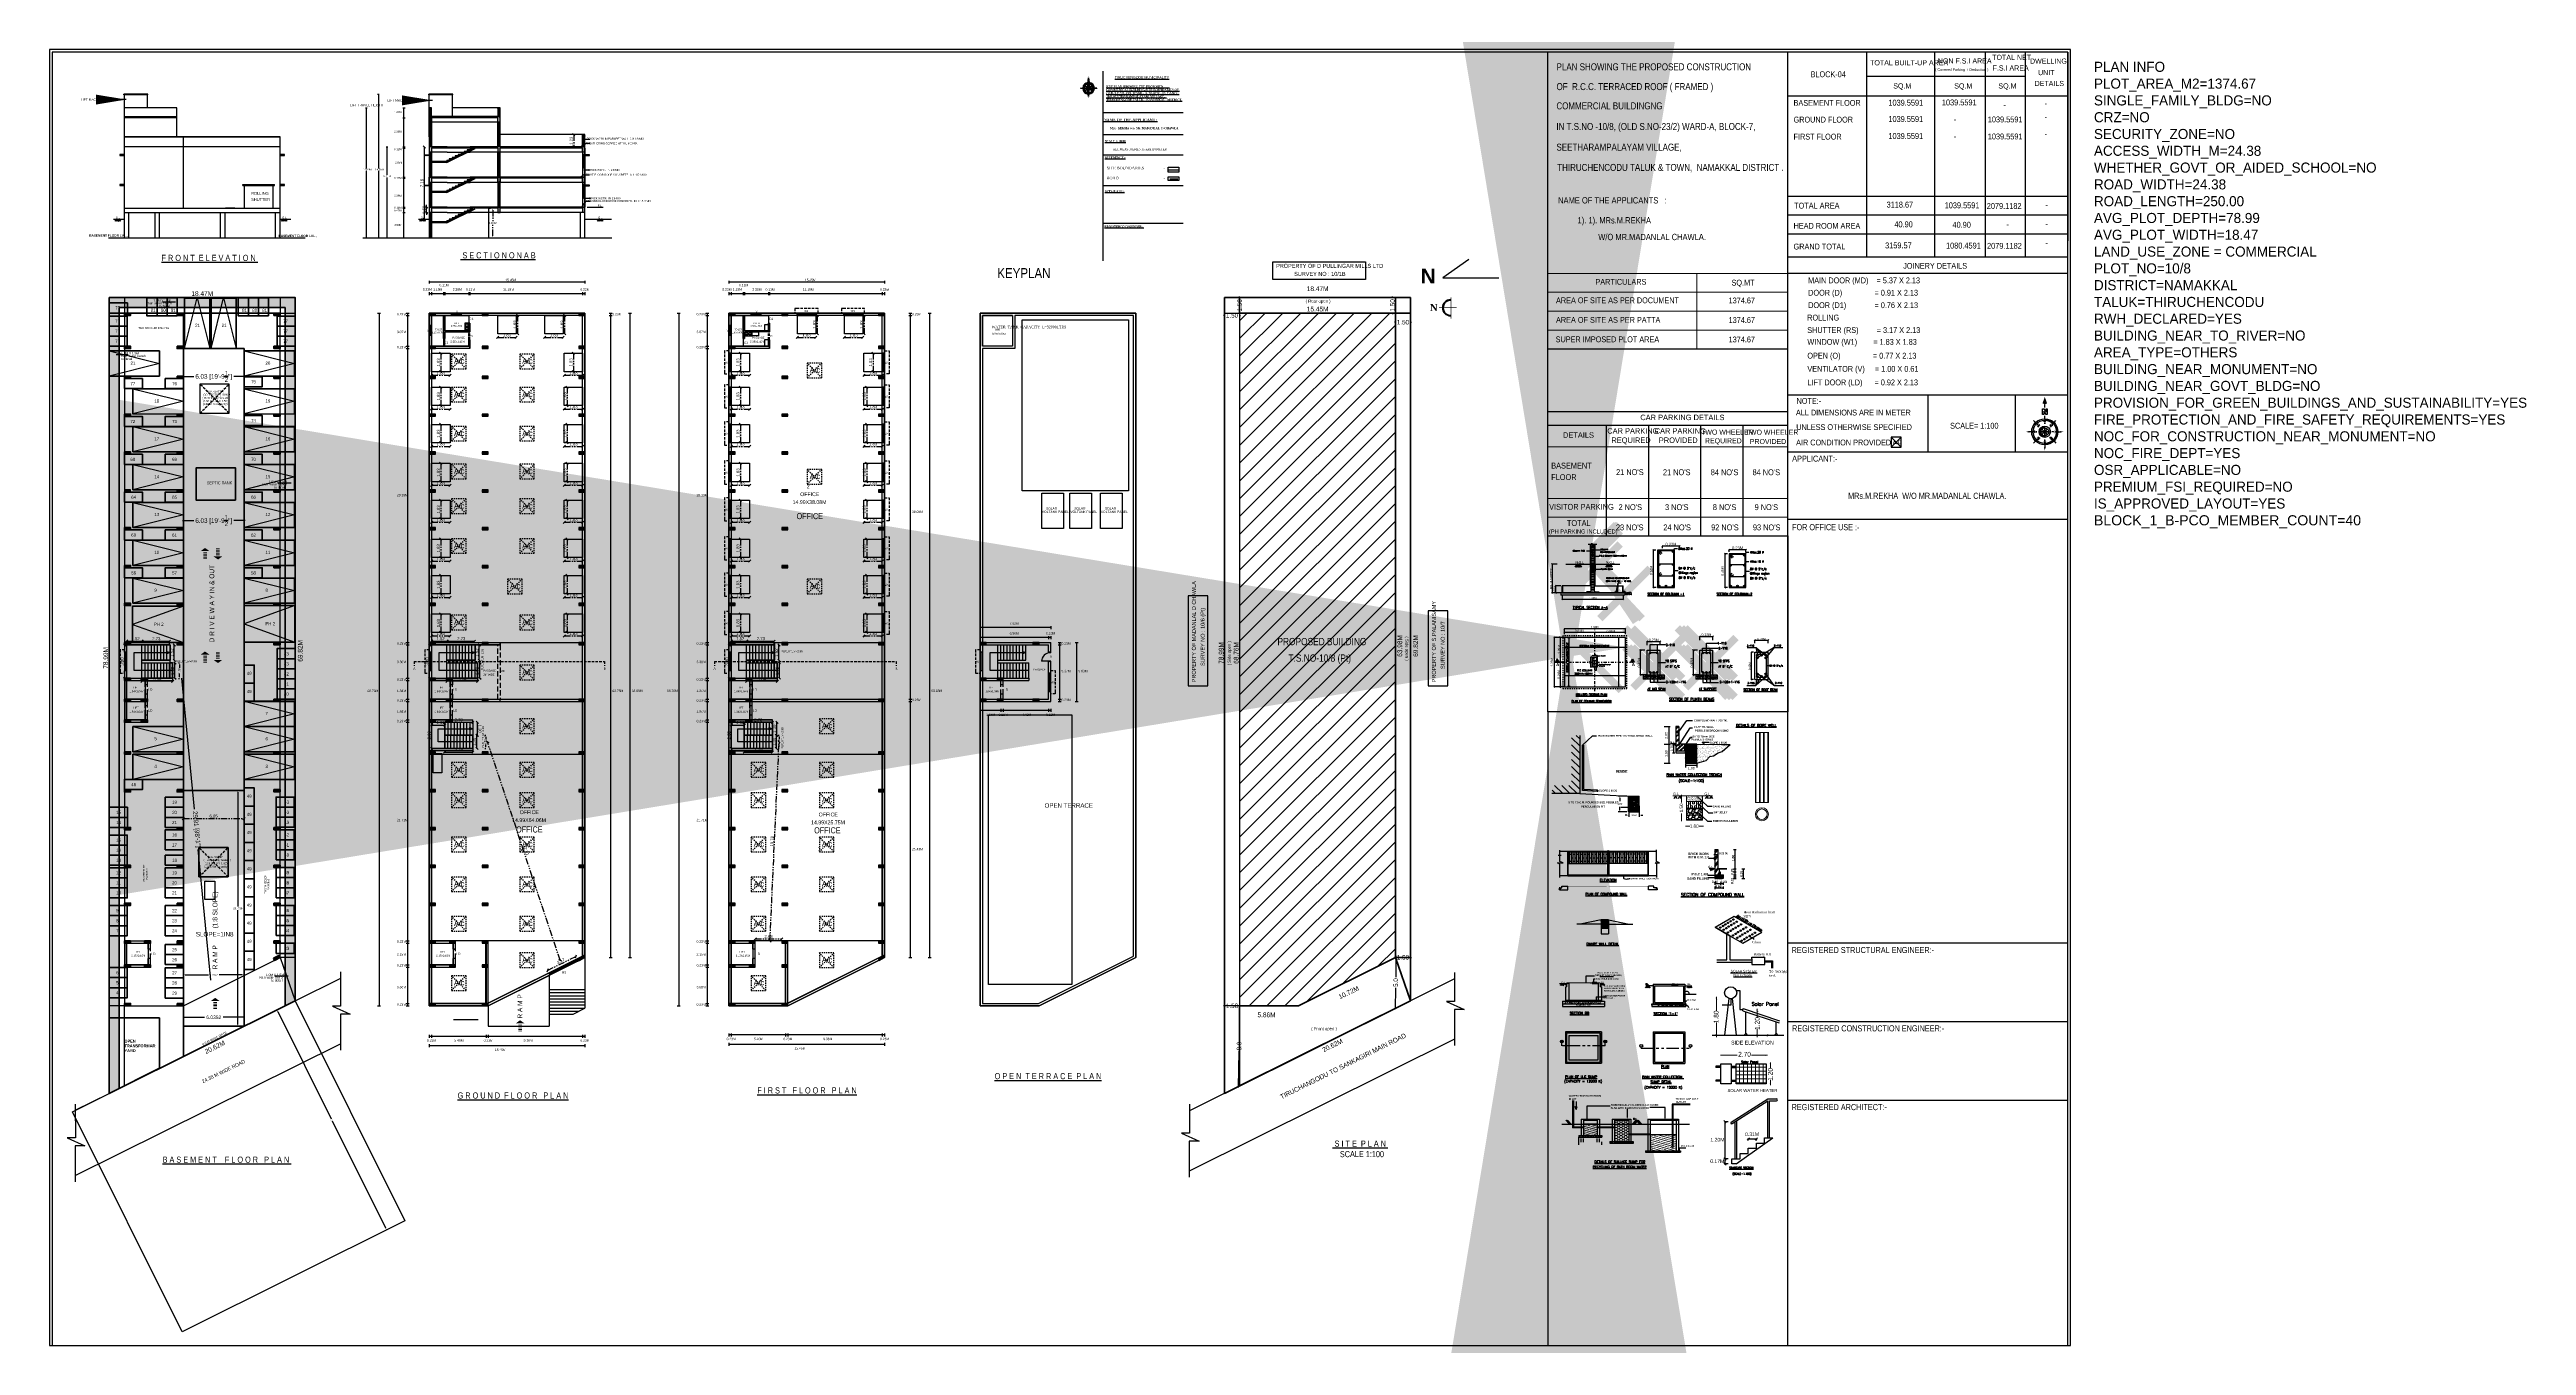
# Model space of a CAD drawing. Header units: metres. Extents: x 0 to 246, y -13 to 116.
import ezdxf
from ezdxf.enums import TextEntityAlignment as Align

# ---------------------------------------------------------------- set-up
doc = ezdxf.new("R2010")
doc.units = ezdxf.units.M
doc.header["$MEASUREMENT"] = 0
for name, pattern in [('ACAD_ISO02W100', [15, 12, -3]), ('DASHDOTX2', [2, 1, -0.5, 0, -0.5]), ('DEFAULT', [0]), ('DOT2', [3.175, 0, -3.175]), ('HIDDEN', [0.375, 0.25, -0.125]), ('HIDDENX2', [0.75, 0.5, -0.25]), ('PHANTOM', [2.5, 1.25, -0.25, 0.25, -0.25, 0.25, -0.25]), ('PHANTOM2', [1.25, 0.625, -0.125, 0.125, -0.125, 0.125, -0.125])]:
    doc.linetypes.add(name, pattern=pattern)
for name, color, linetype in [('A-Glaz', 92, 'Continuous'), ('BarsTitle', 254, 'Continuous'), ('BEAM', 34, 'HIDDEN'), ('BLK_1_BASEMENT_-1_BLDG_FOOTPRINT', 1, 'Continuous'), ('BLK_1_FLR_-1_BLT_UP_AREA_DEDUCT', 1, 'Continuous'), ('BLK_1_FLR_0_CARPET_AREA', 10, 'Continuous'), ('BLK_1_FLR_0_DRINKING_WATER', 7, 'Continuous'), ('BLK_1_FLR_0_SP_WC', 140, 'Continuous'), ('BLK_1_FLR_1_CARPET_AREA', 10, 'Continuous'), ('BLK_1_PLINTH_HEIGHT', 7, 'Continuous'), ('BUIL', 7, 'Continuous'), ('car-cmda', 32, 'Continuous'), ('COL-ROD', 31, 'Continuous'), ('COLHAT', 252, 'Continuous'), ('COLUMN-A', 6, 'Continuous'), ('DIM', 8, 'Continuous'), ('dim in', 8, 'Continuous'), ('DIST_EXIT', 7, 'Continuous'), ('DRIVEWAY', 6, 'Continuous'), ('FOOTING', 60, 'DEFAULT'), ('fur', 4, 'Continuous'), ('GRID', 8, 'DASHDOTX2'), ('hat', 8, 'Continuous'), ('hatch', 8, 'Continuous'), ('JD', 5, 'Continuous'), ('LIN', 4, 'Continuous'), ('LinePen1', 4, 'Continuous'), ('MAINROD', 31, 'Continuous'), ('NORTH_DIRECTION', 4, 'Continuous'), ('OBJECT-1', 9, 'Continuous'), ('OBJECT2', 45, 'Continuous'), ('PARKING_SLOT', 4, 'Continuous'), ('PCC', 253, 'DEFAULT'), ('PLOT_BOUNDARY', 70, 'Continuous'), ('RCC FRAME', 33, 'Continuous'), ('RCCFRAME', 33, 'Continuous'), ('ROAD_WIDTH', 2, 'Continuous'), ('RWH', 4, 'Continuous'), ('SectBarLin', 1, 'Continuous'), ('SectBars', 3, 'Continuous'), ('SectLinks', 3, 'Continuous'), ('SHE', 7, 'Continuous'), ('STIRUPS', 11, 'Continuous'), ('TextM', 7, 'Continuous'), ('Topo_01', 5, 'Continuous'), ('TRANSFORMER_YARD', 7, 'Continuous'), ('TWO_WHEELER_PARKING', 4, 'Continuous'), ('TX', 7, 'Continuous'), ('txt', 1, 'Continuous'), ('W', 1, 'Continuous'), ('wall', 2, 'Continuous'), ('WATER_TANK_CALCULATION', 7, 'Continuous'), ('win', 5, 'Continuous')]:
    doc.layers.add(name, color=color, linetype=linetype)
for name, color, linetype, plot in [('BLK_1_COVERED_AREA', 140, 'Continuous', False), ('BLK_1_DA_RAMP_1', 140, 'Continuous', False), ('PLAN_INFO', 1, 'Continuous', False)]:
    doc.layers.add(name, color=color, linetype=linetype, plot=plot)
for name, color, linetype, lineweight in [('BLK_1_FLR_-1_BLT_UP_AREA', 4, 'Continuous', 30), ('BLK_1_FLR_-1_DA_LIFT_1', 4, 'Continuous', 30), ('BLK_1_FLR_-1_EXIT_WIDTH_STAIR', 4, 'Continuous', 30), ('BLK_1_FLR_-1_LIFT_1', 4, 'Continuous', 30), ('BLK_1_FLR_-1_LIFT_2', 4, 'Continuous', 30), ('BLK_1_FLR_-1_STAIR_1', 4, 'Continuous', 30), ('BLK_1_FLR_-1_STAIR_1_FLIGHT_1', 4, 'Continuous', 30), ('BLK_1_FLR_-1_STAIR_1_FLIGHT_2', 4, 'Continuous', 30), ('BLK_1_FLR_-1_STAIR_1_LANDING_1', 4, 'Continuous', 30), ('BLK_1_FLR_-1_VEHICLE_RAMP_1', 1, 'Continuous', 0), ('BLK_1_FLR_0_ EXIT_WIDTH_ DOOR', 7, 'Continuous', 30), ('BLK_1_FLR_0_BLT_UP_AREA', 4, 'Continuous', 30), ('BLK_1_FLR_0_DA_LIFT_1', 4, 'Continuous', 30), ('BLK_1_FLR_0_EXIT_WIDTH_STAIR', 4, 'Continuous', 30), ('BLK_1_FLR_0_FIRESTAIR_1', 4, 'Continuous', 30), ('BLK_1_FLR_0_FIRESTAIR_1_FLIGHT_1', 4, 'Continuous', 30), ('BLK_1_FLR_0_FIRESTAIR_1_FLIGHT_2', 4, 'Continuous', 30), ('BLK_1_FLR_0_FIRESTAIR_1_LANDING_1', 4, 'Continuous', 30), ('BLK_1_FLR_0_LIFT_1', 4, 'Continuous', 30), ('BLK_1_FLR_0_LIFT_2', 4, 'Continuous', 30), ('BLK_1_FLR_0_ROOM_1_LIGHT_VENTILATION_1', 7, 'Continuous', 30), ('BLK_1_FLR_0_STAIR_1', 4, 'Continuous', 30), ('BLK_1_FLR_0_STAIR_1_FLIGHT_1', 4, 'Continuous', 30), ('BLK_1_FLR_0_STAIR_1_FLIGHT_2', 4, 'Continuous', 30), ('BLK_1_FLR_0_STAIR_1_LANDING_1', 4, 'Continuous', 30), ('BLK_1_FLR_0_WASH', 4, 'Continuous', 30), ('BLK_1_FLR_0_WATER_CLOSET', 4, 'Continuous', 30), ('BLK_1_FLR_1_ EXIT_WIDTH_ DOOR', 7, 'Continuous', 30), ('BLK_1_FLR_1_BLT_UP_AREA', 4, 'Continuous', 30), ('BLK_1_FLR_1_DA_LIFT_1', 4, 'Continuous', 30), ('BLK_1_FLR_1_EXIT_WIDTH_STAIR', 4, 'Continuous', 30), ('BLK_1_FLR_1_FIRESTAIR_1', 4, 'Continuous', 30), ('BLK_1_FLR_1_FIRESTAIR_1_FLIGHT_1', 4, 'Continuous', 30), ('BLK_1_FLR_1_FIRESTAIR_1_FLIGHT_2', 4, 'Continuous', 30), ('BLK_1_FLR_1_FIRESTAIR_1_LANDING_1', 4, 'Continuous', 30), ('BLK_1_FLR_1_LIFT_1', 4, 'Continuous', 30), ('BLK_1_FLR_1_LIFT_2', 4, 'Continuous', 30), ('BLK_1_FLR_1_ROOM_1_LIGHT_VENTILATION_1', 7, 'Continuous', 30), ('BLK_1_FLR_1_STAIR_1', 4, 'Continuous', 30), ('BLK_1_FLR_1_STAIR_1_FLIGHT_1', 4, 'Continuous', 30), ('BLK_1_FLR_1_STAIR_1_FLIGHT_2', 4, 'Continuous', 30), ('BLK_1_FLR_1_STAIR_1_LANDING_1', 4, 'Continuous', 30), ('BLK_1_FLR_1_URINAL', 4, 'Continuous', 30), ('BLK_1_FLR_1_WASH', 4, 'Continuous', 30), ('BLK_1_FLR_1_WATER_CLOSET', 4, 'Continuous', 30), ('BLK_1_FLR_2_ROOF_AREA', 7, 'Continuous', 30), ('BLK_1_HT_OF_BLDG', 4, 'Continuous', 30), ('BLK_1_LVL_-1_BSMNT_FRONT_SETBACK', 4, 'Continuous', 30), ('BLK_1_LVL_-1_BSMNT_REAR_SETBACK', 4, 'Continuous', 30), ('BLK_1_LVL_-1_BSMNT_SIDE_SETBACK1', 4, 'Continuous', 30), ('BLK_1_LVL_-1_BSMNT_SIDE_SETBACK2', 4, 'Continuous', 30), ('BLK_1_LVL_0_BLDG_FOOT_PRINT', 4, 'Continuous', 30), ('BLK_1_LVL_0_FRONT_SETBACK', 4, 'Continuous', 30), ('BLK_1_LVL_0_REAR_SETBACK', 4, 'Continuous', 30), ('BLK_1_LVL_0_SIDE_SETBACK1', 4, 'Continuous', 30), ('BLK_1_LVL_0_SIDE_SETBACK2', 4, 'Continuous', 30), ('BLK_1_PARAPET_HT', 4, 'Continuous', 30), ('col', 7, 'Continuous', 40), ('DA_PARKING', 4, 'Continuous', 30), ('FLOOR-BF', 7, 'Continuous', 50), ('FLOOR-GROUND', 7, 'Continuous', 50), ('FLOOR01', 7, 'Continuous', 50), ('others', 4, 'Continuous', 20), ('SEPTIC_TANK_1', 7, 'Continuous', 30), ('SOLAR_PANEL', 4, 'Continuous', 30), ('text', 7, 'Continuous', 25)]:
    doc.layers.add(name, color=color, linetype=linetype, lineweight=lineweight)
doc.styles.add('ARIAL', font='arial.ttf')
doc.styles.add('ARIALNARROW', font='ARIALNB.TTF', dxfattribs={"width": 0.75})
doc.styles.add('ATT', font='swissck.ttf', dxfattribs={"height": 12})
doc.styles.add('cmda', font='swisscb.ttf', dxfattribs={"height": 8})
doc.styles.add('ED', font='romantic.ttf', dxfattribs={"width": 0.96})
doc.styles.add('in', font='verdana.ttf', dxfattribs={"height": 8})
doc.styles.add('MADDYTEXT', font='romanc.shx', dxfattribs={"width": 0.8, "height": 4.5})
doc.styles.add('R1', font='swisscb.ttf')
doc.styles.add('ROMAND', font='ROMAND.SHX')
doc.styles.add('RomanS', font='romans.shx')
doc.styles.add('ROMANT', font='romant.shx', dxfattribs={"width": 0.9, "height": 800})
doc.styles.add('RS2', font='romans.shx', dxfattribs={"height": 5})
doc.styles.add('RTBIG', font='swisscb.ttf', dxfattribs={"height": 10})
doc.styles.add('STYLE1', font='swissck.ttf', dxfattribs={"width": 1.1, "height": 0.45})
doc.styles.add('STYLE2', font='swissck.ttf', dxfattribs={"height": 10})
doc.styles.add('STYLE3', font='swissck.ttf', dxfattribs={"height": 0.5})
doc.styles.add('SUPERFRENCH', font='SUF_____.pfb', dxfattribs={"oblique": 15, "height": 2})
doc.styles.add('T300', font='sanss___.ttf', dxfattribs={"height": 9})
doc.styles.add('tit', font='swissck.ttf', dxfattribs={"height": 9})
doc.dimstyles.new('Copy of Standard -1', dxfattribs={"dimtxt": 0.18, "dimasz": 3, "dimexe": 0.18, "dimexo": 12, "dimgap": 0.09, "dimtad": 0, "dimtih": 1, "dimtoh": 1, "dimdec": 1, "dimzin": 0, "dimdsep": 46, "dimlunit": 4, "dimtxsty": 'Standard', "dimblk": 'ARCHTICK', "dimcen": 0.09, "dimse1": 1, "dimse2": 1, "dimclrd": 252, "dimclrt": 3, "dimadec": 0, "dimazin": 0, "dimtfac": 1, "dimtdec": 1, "dimtofl": 0, "dimtmove": 0, "dimatfit": 3, "dimfxl": 0, "dimtolj": 1, "dimtzin": 0, "dimarcsym": 0})
doc.dimstyles.new('OPEN SPACE', dxfattribs={"dimtxt": 0.3, "dimasz": 0.23, "dimexe": 0.1875, "dimexo": 0.0625, "dimgap": 0.09, "dimtad": 3, "dimzin": 0, "dimdsep": 46, "dimtxsty": 'ARIAL', "dimblk": 'OBLIQUE', "dimcen": 0.09, "dimse1": 1, "dimse2": 1, "dimclrd": 6, "dimclre": 6, "dimclrt": 7, "dimadec": 0, "dimazin": 0, "dimtfac": 0.5, "dimtix": 1, "dimtmove": 0, "dimatfit": 3, "dimfxl": 0, "dimtolj": 1, "dimtzin": 0, "dimarcsym": 0})
doc.dimstyles.get("Standard").update_dxf_attribs({"dimtxt": 0.18, "dimasz": 0.18, "dimexe": 0.18, "dimexo": 0.0625, "dimgap": 0.09, "dimtad": 0, "dimtih": 1, "dimtoh": 1, "dimdec": 4, "dimzin": 0, "dimdsep": 46, "dimtxsty": 'Standard', "dimcen": 0.09, "dimadec": 0, "dimazin": 0, "dimtfac": 1, "dimtdec": 4, "dimtofl": 0, "dimtmove": 0, "dimatfit": 3, "dimfxl": 0, "dimtolj": 1, "dimtzin": 0, "dimarcsym": 0})
doc.dimstyles.new('STANDARD$0', dxfattribs={"dimtxt": 7, "dimasz": 3, "dimexe": 3, "dimexo": 1, "dimgap": 1.5, "dimtad": 1, "dimdec": 1, "dimzin": 1, "dimdsep": 46, "dimlunit": 4, "dimtxsty": 'Standard', "dimblk": 'OBLIQUE', "dimcen": 0.09375, "dimdle": 1, "dimclrd": 8, "dimclre": 8, "dimclrt": 7, "dimadec": 1, "dimazin": 0, "dimtfac": 1, "dimtdec": 1, "dimtix": 1, "dimtmove": 2, "dimatfit": 3, "dimldrblk": 'ARCHTICK', "dimfxl": 0, "dimfrac": 2, "dimtolj": 1, "dimtzin": 0, "dimarcsym": 0})
doc.dimstyles.new('STY', dxfattribs={"dimscale": 0, "dimtxt": 0.08, "dimasz": 0.1, "dimexe": 0.15, "dimexo": 0.6, "dimgap": 0.1, "dimtad": 0, "dimzin": 0, "dimdsep": 46, "dimtxsty": 'STYLE1', "dimblk": 'ARCHTICK', "dimcen": 0.09375, "dimdle": 0.1, "dimse1": 1, "dimse2": 1, "dimadec": 0, "dimazin": 0, "dimtfac": 1, "dimtofl": 0, "dimtmove": 2, "dimatfit": 3, "dimfxl": 0, "dimtolj": 1, "dimtzin": 0, "dimarcsym": 0})
doc.dimstyles.new('T300', dxfattribs={"dimtxt": 6, "dimasz": 3, "dimexe": 0, "dimexo": 0, "dimgap": 1, "dimtad": 1, "dimdec": 1, "dimzin": 3, "dimdsep": 46, "dimlunit": 4, "dimtxsty": 'T300', "dimblk": 'ARCHTICK', "dimcen": 3, "dimdle": 1, "dimclrd": 5, "dimclre": 5, "dimclrt": 4, "dimadec": 0, "dimazin": 0, "dimtfac": 0.6, "dimtdec": 1, "dimtofl": 0, "dimtmove": 2, "dimatfit": 3, "dimldrblk": 'ARCHTICK', "dimfxl": 0, "dimfrac": 1, "dimtolj": 1, "dimtzin": 3, "dimlwd": -1, "dimlwe": -1, "dimarcsym": 0})
pattern_1 = [(45, (-233.64339, -45.80952), (-0.06735192, 0.06735192), []), (45, (-233.59849, -45.80952), (-0.06735192, 0.06735192), [])]
pattern_2 = [(50, (1634.23562, -115.47435), (0.2261496, -0.019785526), [0.023647235, -0.260119582]), (355, (1634.23562, -115.47435), (-0.043747805, 0.23716352), [0.018917788, -0.208095666]), (100.4514, (1634.25446, -115.476), (0.182401962, 0.21737785), [0.020097056, -0.22106763]), (46.1842, (1634.23562, -115.4113), (0.33649733, -0.05218756), [0.03547085, -0.39017937]), (96.6356, (1634.26366, -115.41564), (0.294695846, 0.30713592), [0.030145586, -0.33160139]), (351.1842, (1634.2356, -115.4113), (0.294695606, 0.30713615), [0.02837668, -0.3121435]), (21, (1634.26715, -115.42706), (0.188202683, -0.126944312), [0.023647235, -0.260119582]), (326, (1634.26715, -115.42706), (0.076716464, 0.228637245), [0.018917788, -0.208095666]), (71.4514, (1634.28283, -115.43764), (0.264919223, 0.101692725), [0.020097056, -0.22106763]), (37.5, (1634.23562, -115.47435), (0.0038339594, 0.104960255), [0, -0.205573294, 0, -0.211248631, 0, -0.208883907]), (7.5, (1634.23562, -115.47435), (0.082944895, 0.124356618), [0, -0.120443249, 0, -0.200843847, 0, -0.079612357]), (327.5, (1634.165305, -115.47435), (0.1683123263, -0.0071114713), [0, -0.078824116, 0, -0.245931242, 0, -0.32633184]), (317.5, (1634.13378, -115.47435), (0.183876537, 0.031562747), [0, -0.10247135, 0, -0.163323568, 0, -0.2317429])]
pattern_3 = [(345, (-5191.48907, -586.82304), (0.090845485, 0.339039965), []), (345, (-5191.36497, -587.038), (0.090845485, 0.339039965), [0.1755, -0.08775])]
pattern_4 = [(50, (0, 0), (0.17931505, -0.01568803), [0.01875, -0.20625]), (355, (0, 0), (-0.03468783, 0.18804803), [0.015, -0.165]), (100.4514, (0.01494, -0.0013), (0.14462735, 0.17235989), [0.01593505, -0.17528553]), (46.1842, (0, 0.05), (0.26681026, -0.04137975), [0.028125, -0.309375]), (96.6356, (0.02223, 0.04655), (0.2336657, 0.24352947), [0.0239026, -0.26292825]), (351.1842, (0, 0.05), (0.2336655, 0.24352965), [0.0225, -0.2475]), (21, (0.025, 0.0375), (0.14922676, -0.10065472), [0.01875, -0.20625]), (326, (0.025, 0.0375), (0.06082883, 0.1812875), [0.015, -0.165]), (71.4514, (0.03744, 0.02911), (0.21005566, 0.08063262), [0.01593505, -0.17528553]), (37.5, (0, 0), (0.003039964, 0.083223463), [0, -0.163, 0, -0.1675, 0, -0.165625]), (7.5, (0, 0), (0.065767384, 0.09860293), [0, -0.0955, 0, -0.15925, 0, -0.063125]), (327.5, (-0.05575, 0), (0.13345561, -0.005638718), [0, -0.0625, 0, -0.195, 0, -0.25875]), (317.5, (-0.08075, 0), (0.14579654, 0.02502625), [0, -0.08125, 0, -0.1295, 0, -0.18375])]

# ---------------------------------------------------------------- blocks, each defined once
blk = doc.blocks.new('_ArchTick')
at = {"color": 0, "lineweight": 0, "const_width": 0.15}
blk.add_lwpolyline([(-0.5, -0.5), (0.5, 0.5)], dxfattribs=at)
blk = doc.blocks.new('4wttret34')
at = {"layer": 'car-cmda'}
blk.add_lwpolyline([(634.62, 309.29), (632.12, 309.29), (632.12, 304.29), (634.62, 304.29)], close=True, dxfattribs=at)
blk.add_lwpolyline([(632.12, 304.29), (633.36, 309.29), (634.62, 304.29), (632.12, 304.29)], dxfattribs=at)
blk = doc.blocks.new('D3')
for p, q in [((0, 4), (1.1, 4)), ((0, 4), (0, 0)), ((0, 0), (2, 0)), ((1.1, 2.5), (1.1, 36)), ((1.1, 2.5), (1.1, 4)), ((1.1, 2.5), (2, 2.5)), ((1.9, 2.5), (1.9, 35.9)), ((2, 0), (2, 2.5)), ((34.9, 2.5), (34, 2.5)), ((34, 0), (34, 2.5)), ((34, 0), (36, 0)), ((36, 4), (34.9, 4)), ((34.9, 2.5), (34.9, 4)), ((36, 4), (36, 0))]:
    blk.add_line(p, q)
blk.add_arc((1.2, 2.7), 33.3, 359.64553, 90.17925)
blk = doc.blocks.new('*D9')
at = {"color": 0, "lineweight": -2}
for p, q in [((156.31, 39.57), (156.13, 39.57)), ((156.49, 40.4), (156.49, 39.39)), ((157.54, 40.49), (157.54, 39.39)), ((157.72, 39.57), (157.9, 39.57))]:
    blk.add_line(p, q, dxfattribs=at)
at = {"color": 0}
for points in [[(156.31, 39.6), (156.31, 39.54), (156.49, 39.57)], [(157.72, 39.6), (157.72, 39.54), (157.54, 39.57)]]:
    blk.add_solid(points, dxfattribs=at)
at = {"layer": 'DEFPOINTS', "color": 0}
for p in [(156.49, 40.58), (157.54, 40.67), (157.54, 39.57)]:
    blk.add_point(p, dxfattribs=at)
at = {"color": 0, "insert": (157.01, 39.57), "char_height": 0.18, "attachment_point": 5}
blk.add_mtext('\\A1;1.00', dxfattribs=at)
blk = doc.blocks.new('_Oblique')
at = {"color": 0, "linetype": 'ByBlock', "lineweight": -2}
blk.add_line((-0.5, -0.5), (0.5, 0.5), dxfattribs=at)
blk = doc.blocks.new('*X7')
at = {"color": 0}
for p, q in [((-1061.1, 493), (-1061.1, 493)), ((-1060.9, 507.6), (-1060.9, 507.6)), ((-1060.8, 509.4), (-1060.8, 509.4)), ((-1060.6, 472.8), (-1060.6, 472.8)), ((-1060.5, 499.7), (-1060.5, 499.7)), ((-1060.3, 494.7), (-1060.3, 494.7)), ((-1060.2, 490.1), (-1060.2, 490.1)), ((-1059.9, 480.5), (-1059.9, 480.5)), ((-1059.2, 511.7), (-1059.2, 511.7)), ((-1058.7, 520.9), (-1058.7, 520.9)), ((-1058.3, 510.1), (-1058.3, 510.1)), ((-1058.3, 482.1), (-1058.3, 482.1)), ((-1057.8, 491.5), (-1057.8, 491.5)), ((-1057.6, 473.1), (-1057.6, 473.1)), ((-1057.4, 509.2), (-1057.4, 509.2)), ((-1057.1, 510.4), (-1057.1, 510.4)), ((-1057, 480.5), (-1057, 480.5)), ((-1056.7, 472.3), (-1056.7, 472.3)), ((-1056.3, 495.3), (-1056.3, 495.3)), ((-1056.1, 521.2), (-1056.1, 521.2)), ((-1055.7, 482.4), (-1055.7, 482.4)), ((-1055.2, 499.2), (-1055.2, 499.2)), ((-1055.1, 523.6), (-1055.1, 523.6)), ((-1054.8, 514), (-1054.8, 514)), ((-1054.5, 504.4), (-1054.5, 504.4)), ((-1054.2, 494.7), (-1054.2, 494.7)), ((-1054.1, 508.5), (-1054.1, 508.5)), ((-1053.8, 485.1), (-1053.8, 485.1)), ((-1053.6, 518.1), (-1053.6, 518.1)), ((-1053.5, 523.9), (-1053.5, 523.9)), ((-1053.5, 475.5), (-1053.5, 475.5)), ((-1053.1, 497.9), (-1053.1, 497.9)), ((-1053, 505.2), (-1053, 505.2)), ((-1052.8, 486.9), (-1052.8, 486.9)), ((-1052.6, 523), (-1052.6, 523)), ((-1052, 521.7), (-1052, 521.7)), ((-1051.9, 486.1), (-1051.9, 486.1)), ((-1051.7, 482.9), (-1051.7, 482.9)), ((-1051.5, 508.9), (-1051.5, 508.9)), ((-1051.2, 486.7), (-1051.2, 486.7)), ((-1049.5, 505.5), (-1049.5, 505.5)), ((-1049.5, 496.2), (-1049.5, 496.2)), ((-1049.1, 485.3), (-1049.1, 485.3)), ((-1048.2, 519), (-1048.2, 519)), ((-1048, 519.2), (-1048, 519.2)), ((-1048, 500.7), (-1048, 500.7)), ((-1047.7, 509.5), (-1047.7, 509.5)), ((-1047.6, 482.1), (-1047.6, 482.1)), ((-1047.4, 509.4), (-1047.4, 509.4)), ((-1047.4, 499.9), (-1047.4, 499.9)), ((-1047.1, 499.8), (-1047.1, 499.8)), ((-1047.1, 490.3), (-1047.1, 490.3)), ((-1047.1, 474.2), (-1047.1, 474.2)), ((-1046.9, 496.5), (-1046.9, 496.5)), ((-1046.8, 480.6), (-1046.8, 480.6)), ((-1045.6, 522.9), (-1045.6, 522.9)), ((-1045.5, 493), (-1045.5, 493)), ((-1045.2, 522.6), (-1045.2, 522.6)), ((-1045, 472.8), (-1045, 472.8)), ((-1044.9, 483.8), (-1044.9, 483.8)), ((-1043.7, 511.8), (-1043.7, 511.8)), ((-1043.3, 514.5), (-1043.3, 514.5)), ((-1042.8, 497.1), (-1042.8, 497.1)), ((-1042.8, 495.9), (-1042.8, 495.9)), ((-1042.6, 523), (-1042.6, 523)), ((-1042.6, 477.5), (-1042.6, 477.5)), ((-1042.3, 513.6), (-1042.3, 513.6)), ((-1042.3, 484.2), (-1042.3, 484.2)), ((-1041.7, 476.7), (-1041.7, 476.7)), ((-1041.6, 510.4), (-1041.6, 510.4)), ((-1041.5, 480.5), (-1041.5, 480.5)), ((-1041.3, 514.5), (-1041.3, 514.5)), ((-1041, 504.8), (-1041, 504.8)), ((-1040.6, 510.3), (-1040.6, 510.3)), ((-1040.6, 495.2), (-1040.6, 495.2)), ((-1040.3, 485.6), (-1040.3, 485.6)), ((-1040, 475.9), (-1040, 475.9)), ((-1039.6, 499.2), (-1039.6, 499.2)), ((-1038.6, 523.5), (-1038.6, 523.5)), ((-1038.2, 484.7), (-1038.2, 484.7)), ((-1038, 518.1), (-1038, 518.1)), ((-1038, 510.6), (-1038, 510.6)), ((-1038, 509.6), (-1038, 509.6)), ((-1037.8, 491.3), (-1037.8, 491.3)), ((-1037.7, 471.8), (-1037.7, 471.8)), ((-1037.5, 497.9), (-1037.5, 497.9)), ((-1037.3, 472.7), (-1037.3, 472.7)), ((-1036.9, 490.5), (-1036.9, 490.5)), ((-1036, 497.9), (-1036, 497.9)), ((-1035.6, 486.7), (-1035.6, 486.7)), ((-1035.2, 519.1), (-1035.2, 519.1)), ((-1034.9, 509.5), (-1034.9, 509.5)), ((-1034.6, 499.8), (-1034.6, 499.8)), ((-1034.3, 490.2), (-1034.3, 490.2)), ((-1034, 511.2), (-1034, 511.2)), ((-1034, 505.6), (-1034, 505.6)), ((-1034, 480.6), (-1034, 480.6)), ((-1033.6, 472.4), (-1033.6, 472.4)), ((-1033.5, 485.4), (-1033.5, 485.4)), ((-1033.4, 498.3), (-1033.4, 498.3)), ((-1033.2, 523.4), (-1033.2, 523.4)), ((-1033, 505.1), (-1033, 505.1)), ((-1032.5, 486.5), (-1032.5, 486.5)), ((-1032.1, 504.2), (-1032.1, 504.2)), ((-1031.6, 474.2), (-1031.6, 474.2)), ((-1031.4, 485.6), (-1031.4, 485.6)), ((-1030, 523), (-1030, 523)), ((-1029.9, 493.1), (-1029.9, 493.1)), ((-1029.4, 498.8), (-1029.4, 498.8)), ((-1028.8, 486), (-1028.8, 486)), ((-1028.2, 518.9), (-1028.2, 518.9)), ((-1028.2, 514.6), (-1028.2, 514.6)), ((-1028.1, 511.8), (-1028.1, 511.8)), ((-1027.9, 505), (-1027.9, 505)), ((-1027.7, 500.2), (-1027.7, 500.2)), ((-1027.6, 495.4), (-1027.6, 495.4)), ((-1027.5, 481.9), (-1027.5, 481.9)), ((-1027.3, 518), (-1027.3, 518)), ((-1027.2, 512.1), (-1027.2, 512.1)), ((-1027.2, 485.7), (-1027.2, 485.7)), ((-1026.6, 481.1), (-1026.6, 481.1)), ((-1026, 510.4), (-1026, 510.4)), ((-1025.9, 480.5), (-1025.9, 480.5)), ((-1024.7, 486.5), (-1024.7, 486.5)), ((-1024.6, 512.4), (-1024.6, 512.4)), ((-1024.1, 499.3), (-1024.1, 499.3)), ((-1023, 514), (-1023, 514)), ((-1022.8, 495.7), (-1022.8, 495.7)), ((-1022.6, 499.7), (-1022.6, 499.7)), ((-1022.4, 518.1), (-1022.4, 518.1)), ((-1022, 497.9), (-1022, 497.9)), ((-1021.8, 494.8), (-1021.8, 494.8)), ((-1021.7, 519.6), (-1021.7, 519.6)), ((-1021.4, 510), (-1021.4, 510)), ((-1021.1, 500.3), (-1021.1, 500.3)), ((-1020.8, 490.7), (-1020.8, 490.7)), ((-1020.5, 512.9), (-1020.5, 512.9)), ((-1020, 500.1), (-1020, 500.1)), ((-1020, 486.7), (-1020, 486.7)), ((-1018.4, 505.6), (-1018.4, 505.6)), ((-1018, 509.5), (-1018, 509.5)), ((-1018, 487.4), (-1018, 487.4)), ((-1017.9, 485.4), (-1017.9, 485.4)), ((-1017.5, 490.9), (-1017.5, 490.9)), ((-1017.1, 508.6), (-1017.1, 508.6)), ((-1015.9, 500.6), (-1015.9, 500.6)), ((-1015.4, 514.6), (-1015.4, 514.6)), ((-1015.4, 487.7), (-1015.4, 487.7)), ((-1015.1, 505), (-1015.1, 505)), ((-1014.8, 495.3), (-1014.8, 495.3)), ((-1014.5, 523), (-1014.5, 523)), ((-1014.4, 493.1), (-1014.4, 493.1)), ((-1013.7, 513.8), (-1013.7, 513.8)), ((-1013.2, 523.2), (-1013.2, 523.2)), ((-1012.7, 504.6), (-1012.7, 504.6)), ((-1012.5, 511.8), (-1012.5, 511.8)), ((-1012.3, 522.4), (-1012.3, 522.4)), ((-1011.3, 488.3), (-1011.3, 488.3)), ((-1011.1, 514.2), (-1011.1, 514.2)), ((-1010.4, 510.5), (-1010.4, 510.5)), ((-1009.1, 501.5), (-1009.1, 501.5)), ((-1008.7, 519.8), (-1008.7, 519.8)), ((-1008.5, 499.3), (-1008.5, 499.3)), ((-1008.3, 510.1), (-1008.3, 510.1)), ((-1008, 500.5), (-1008, 500.5)), ((-1007.9, 518.4), (-1007.9, 518.4)), ((-1007.7, 500.1), (-1007.7, 500.1)), ((-1007.7, 490.9), (-1007.7, 490.9)), ((-1007, 514.7), (-1007, 514.7)), ((-1006.9, 518.2), (-1006.9, 518.2)), ((-1006.8, 499.2), (-1006.8, 499.2)), ((-1006.5, 501.8), (-1006.5, 501.8)), ((-1006.4, 497.9), (-1006.4, 497.9)), ((-1003, 513.9), (-1003, 513.9)), ((-1002.8, 505.6), (-1002.8, 505.6)), ((-1002.5, 495.2), (-1002.5, 495.2)), ((-1002.4, 502.4), (-1002.4, 502.4)), ((-1002, 513), (-1002, 513)), ((-1001.9, 515.1), (-1001.9, 515.1)), ((-1001.6, 505.4), (-1001.6, 505.4)), ((-1001.3, 495.8), (-1001.3, 495.8)), ((-1000.3, 515.6), (-1000.3, 515.6)), ((-998.9, 523), (-998.9, 523)), ((-997.7, 515.9), (-997.7, 515.9)), ((-997.7, 509), (-997.7, 509)), ((-997, 511.8), (-997, 511.8)), ((-995.9, 519.7), (-995.9, 519.7)), ((-995.6, 510.1), (-995.6, 510.1)), ((-995.6, 503.3), (-995.6, 503.3)), ((-995.2, 500.4), (-995.2, 500.4)), ((-994.9, 510.5), (-994.9, 510.5)), ((-993.6, 516.5), (-993.6, 516.5)), ((-993, 503.6), (-993, 503.6)), ((-992.9, 522.8), (-992.9, 522.8)), ((-992.9, 499.3), (-992.9, 499.3)), ((-992.7, 504.5), (-992.7, 504.5)), ((-991.8, 503.6), (-991.8, 503.6)), ((-991.3, 518.2), (-991.3, 518.2)), ((-989, 504.1), (-989, 504.1)), ((-988.8, 515.2), (-988.8, 515.2)), ((-988.5, 505.6), (-988.5, 505.6)), ((-987.9, 518.2), (-987.9, 518.2)), ((-987.4, 499.6), (-987.4, 499.6)), ((-987.3, 505.7), (-987.3, 505.7)), ((-987, 517.4), (-987, 517.4)), ((-986.8, 517.4), (-986.8, 517.4)), ((-984.2, 517.7), (-984.2, 517.7)), ((-983.3, 523), (-983.3, 523)), ((-982.7, 513.4), (-982.7, 513.4)), ((-982.4, 520.2), (-982.4, 520.2)), ((-982.2, 505), (-982.2, 505)), ((-982, 510.6), (-982, 510.6)), ((-981.4, 511.9), (-981.4, 511.9)), ((-980.1, 518.3), (-980.1, 518.3)), ((-979.6, 505.4), (-979.6, 505.4)), ((-979.3, 510.5), (-979.3, 510.5)), ((-977.7, 508.8), (-977.7, 508.8)), ((-976.8, 508), (-976.8, 508)), ((-976, 515.2), (-976, 515.2)), ((-975.7, 518.2), (-975.7, 518.2)), ((-975.7, 505.5), (-975.7, 505.5)), ((-975.5, 505.9), (-975.5, 505.9)), ((-973.3, 519.1), (-973.3, 519.1)), ((-972.9, 522.6), (-972.9, 522.6)), ((-972, 521.8), (-972, 521.8)), ((-970.7, 519.5), (-970.7, 519.5)), ((-969.3, 520.4), (-969.3, 520.4)), ((-969, 510.7), (-969, 510.7)), ((-967.7, 523.1), (-967.7, 523.1)), ((-967.6, 517.8), (-967.6, 517.8)), ((-966.7, 520), (-966.7, 520)), ((-960.2, 518.2), (-960.2, 518.2)), ((-959.9, 520.9), (-959.9, 520.9)), ((-957.3, 521.3), (-957.3, 521.3)), ((-1060.5, 468.8), (-1060.5, 468.8)), ((-1059.6, 470.8), (-1059.6, 470.8)), ((-1053.7, 469.7), (-1053.7, 469.7)), ((-1053, 468), (-1053, 468)), ((-1052.3, 468.3), (-1052.3, 468.3)), ((-1051.1, 470.1), (-1051.1, 470.1)), ((-1047.1, 470.6), (-1047.1, 470.6)), ((-1046.5, 471), (-1046.5, 471)), ((-1040.3, 471.5), (-1040.3, 471.5))]:
    blk.add_line(p, q, dxfattribs=at)
blk = doc.blocks.new('Anno_North_J_Metric')
at = {"linetype": 'ByBlock', "lineweight": -2}
h = blk.add_hatch(color=0, dxfattribs=at)
h.paths.add_polyline_path([(-4.17, 0), (-4.68, 0, 1), (4.68, 0), (4.17, 0, -1)])
h.paths.add_polyline_path([(1.41, 0), (2, 0, 1), (-2, 0), (-1.41, 0, -1)])
at = {"color": 0, "linetype": 'ByBlock', "lineweight": -2}
for p, q in [((-4.68, 0), (-5.67, 0)), ((-4.68, 0), (-4.17, 0)), ((-3.31, 3.31), (-4.01, 4.01)), ((-1.41, 0), (-2, 0)), ((-1.41, 0), (1.41, 0)), ((1.41, 0), (-1.41, 0)), ((-1, 1), (1, -1)), ((-1, -1), (1, 1)), ((1, -1), (-1, 1)), ((1, 1), (-1, -1)), ((0, 4.68), (0, 5.67)), ((0, 1.41), (0, -1.41)), ((0, -1.41), (0, 1.41)), ((1.41, 0), (2, 0)), ((3.31, 3.31), (4.01, 4.01)), ((4.68, 0), (4.17, 0)), ((4.68, 0), (5.67, 0)), ((6.17, 0.4), (6.17, 0.82)), ((6.17, 0.82), (8.27, 0.82)), ((7.43, 0.4), (6.17, 0.4)), ((6.17, -0.44), (7.43, 0.4)), ((8.27, 0.4), (7.01, -0.44)), ((8.27, 0.82), (8.27, 0.4)), ((8.67, 0), (9.83, 0)), ((-3.31, -3.31), (-4.01, -4.01)), ((0, -4.68), (0, -5.67)), ((3.31, -3.31), (4.01, -4.01)), ((6.17, -0.86), (6.17, -0.44)), ((8.27, -0.86), (6.17, -0.86)), ((7.01, -0.44), (8.27, -0.44)), ((8.27, -0.44), (8.27, -0.86))]:
    blk.add_line(p, q, dxfattribs=at)
for radius in [4.68, 4.17, 2, 1.41]:
    blk.add_circle((0, 0), radius, dxfattribs=at)
for points in [[(-6.67, 0), (-5.5, 0.33), (-5.67, 0)], [(-5.5, -0.33), (-5.67, 0), (-6.67, 0)], [(-4.17, 0), (-3.5, 0.67), (-3.5, -0.67)], [(-2.95, 2.95), (-2, 2.95), (-2.95, 2)], [(0, 4.17), (0.67, 3.5), (-0.67, 3.5)], [(-0.33, 5.5), (0, 5.67), (0, 6.67)], [(0, 6.67), (0.33, 5.5), (0, 5.67)], [(2.95, 2.95), (2.95, 2), (2, 2.95)], [(4.17, 0), (3.5, -0.67), (3.5, 0.67)], [(12.5, 0), (10.17, 0.83), (9.83, 0)], [(9.83, 0), (10.17, -0.83), (12.5, 0)], [(-2.95, -2.95), (-2.95, -2), (-2, -2.95)], [(0, -4.17), (-0.67, -3.5), (0.67, -3.5)], [(0, -6.67), (-0.33, -5.5), (0, -5.67)], [(0.33, -5.5), (0, -5.67), (0, -6.67)], [(2.95, -2.95), (2, -2.95), (2.95, -2)]]:
    blk.add_solid(points, dxfattribs=at)
at = {"color": 0, "linetype": 'ByBlock', "lineweight": -2, "style": 'RomanS'}
for s, rotation, p in [('S', 270, (-3.33, 0)), ('SW', 45, (-2, 2)), ('NW', 315, (2, 2)), ('N', 270, (2.83, 0)), ('SE', 135, (-2, -2)), ('E', 180, (0, -2.67)), ('NE', 225, (2, -2))]:
    blk.add_text(s, height=0.5, rotation=rotation, dxfattribs=at).set_placement(p, align=Align.CENTER)
blk.add_text('W', height=0.5, dxfattribs=at).set_placement((0, 2.83), align=Align.CENTER)
blk = doc.blocks.new('*D8')
at = {"color": 0, "lineweight": -2}
for p, q in [((156.31, 41.46), (155.43, 41.46)), ((156.31, 39.88), (155.43, 39.88)), ((155.61, 41.28), (155.61, 40.94)), ((155.61, 40.06), (155.61, 40.4))]:
    blk.add_line(p, q, dxfattribs=at)
at = {"color": 0}
for points in [[(155.58, 41.28), (155.64, 41.28), (155.61, 41.46)], [(155.58, 40.06), (155.64, 40.06), (155.61, 39.88)]]:
    blk.add_solid(points, dxfattribs=at)
at = {"layer": 'DEFPOINTS', "color": 0}
for p in [(155.61, 39.88), (156.49, 41.46), (156.49, 39.88)]:
    blk.add_point(p, dxfattribs=at)
at = {"color": 0, "insert": (155.61, 40.67), "char_height": 0.18, "attachment_point": 5}
blk.add_mtext('\\A1;1.50', dxfattribs=at)
blk = doc.blocks.new('*D10')
at = {"color": 0, "lineweight": -2}
for p, q in [((116.37, 20.64), (116.27, 20.64)), ((117.87, 20.64), (117.97, 20.64))]:
    blk.add_line(p, q, dxfattribs=at)
at = {"layer": 'DEFPOINTS', "color": 0}
for p in [(116.37, 20.64), (116.37, 20.64), (117.87, 20.64)]:
    blk.add_point(p, dxfattribs=at)
at = {"color": 0, "lineweight": -2, "xscale": 0.1, "yscale": 0.1, "zscale": 0.1}
blk.add_blockref('_ArchTick', (116.37, 20.64), dxfattribs=at)
at = {"color": 0, "lineweight": -2, "xscale": 0.1, "yscale": 0.1, "zscale": 0.1, "rotation": 180}
blk.add_blockref('_ArchTick', (117.87, 20.64), dxfattribs=at)
at = {"color": 0, "insert": (117.12, 20.64), "char_height": 0.45, "attachment_point": 5, "style": 'STYLE1'}
blk.add_mtext('\\A1;1.50', dxfattribs=at)
blk = doc.blocks.new('*D11')
at = {"color": 0, "lineweight": -2}
for p, q in [((117.87, 20.74), (117.83, 17.16)), ((117.77, 12.54), (117.82, 16.13))]:
    blk.add_line(p, q, dxfattribs=at)
at = {"layer": 'DEFPOINTS', "color": 0}
for p in [(117.87, 20.64), (117.77, 12.64), (117.77, 12.64)]:
    blk.add_point(p, dxfattribs=at)
at = {"color": 0, "lineweight": -2, "xscale": 0.1, "yscale": 0.1, "zscale": 0.1}
for p, rotation in [((117.87, 20.64), 89.2778746727287), ((117.77, 12.64), 269.2778746727287)]:
    blk.add_blockref('_ArchTick', p, dxfattribs=dict(at, rotation=rotation))
at = {"color": 0, "insert": (117.82, 16.64), "char_height": 0.45, "width": 7.9102, "attachment_point": 5, "rotation": 89.2779, "style": 'STYLE1'}
blk.add_mtext('\\A1;8.0', dxfattribs=at)
blk = doc.blocks.new('*D12')
at = {"color": 0, "lineweight": -2}
for p, q in [((133.33, 25.45), (133.23, 25.45)), ((134.82, 25.45), (134.92, 25.45))]:
    blk.add_line(p, q, dxfattribs=at)
at = {"layer": 'DEFPOINTS', "color": 0}
for p in [(133.33, 25.43), (134.82, 25.45), (134.82, 25.43)]:
    blk.add_point(p, dxfattribs=at)
at = {"color": 0, "lineweight": -2, "xscale": 0.1, "yscale": 0.1, "zscale": 0.1}
for p, rotation in [((133.33, 25.45), 359.9949468984809), ((134.82, 25.45), 179.9949468984808)]:
    blk.add_blockref('_ArchTick', p, dxfattribs=dict(at, rotation=rotation))
at = {"color": 0, "insert": (134.08, 25.45), "char_height": 0.45, "attachment_point": 5, "rotation": 359.9949, "style": 'STYLE1'}
blk.add_mtext('\\A1;1.50', dxfattribs=at)
blk = doc.blocks.new('*D13')
at = {"color": 0, "lineweight": -2}
for p, q in [((133.38, 25.6), (133.37, 23.47)), ((133.35, 20.31), (133.36, 22.44))]:
    blk.add_line(p, q, dxfattribs=at)
at = {"layer": 'DEFPOINTS', "color": 0}
for p in [(133.38, 25.5), (133.35, 20.41), (133.35, 20.41)]:
    blk.add_point(p, dxfattribs=at)
at = {"color": 0, "lineweight": -2, "xscale": 0.1, "yscale": 0.1, "zscale": 0.1}
for p, rotation in [((133.38, 25.5), 89.74144427483753), ((133.35, 20.41), 269.7414442748375)]:
    blk.add_blockref('_ArchTick', p, dxfattribs=dict(at, rotation=rotation))
at = {"color": 0, "insert": (133.36, 22.95), "char_height": 0.45, "attachment_point": 5, "rotation": 89.7414, "style": 'STYLE1'}
blk.add_mtext('\\A1;5.0', dxfattribs=at)
blk = doc.blocks.new('*D14')
at = {"color": 0, "lineweight": -2}
for p, q in [((133.33, 88.49), (133.23, 88.49)), ((134.83, 88.49), (134.93, 88.49))]:
    blk.add_line(p, q, dxfattribs=at)
at = {"layer": 'DEFPOINTS', "color": 0}
for p in [(133.33, 89.4), (134.83, 89.4), (134.83, 88.49)]:
    blk.add_point(p, dxfattribs=at)
at = {"color": 0, "lineweight": -2, "xscale": 0.1, "yscale": 0.1, "zscale": 0.1}
for p, rotation in [((133.33, 88.49), 359.9949468984807), ((134.83, 88.49), 179.9949468984806)]:
    blk.add_blockref('_ArchTick', p, dxfattribs=dict(at, rotation=rotation))
at = {"color": 0, "insert": (134.08, 88.49), "char_height": 0.45, "attachment_point": 5, "rotation": 359.9949, "style": 'STYLE1'}
blk.add_mtext('\\A1;1.50', dxfattribs=at)
blk = doc.blocks.new('*D15')
at = {"color": 0, "lineweight": -2}
for p, q in [((133.04, 90.93), (133.04, 91.03)), ((133.04, 89.4), (133.04, 89.3))]:
    blk.add_line(p, q, dxfattribs=at)
at = {"layer": 'DEFPOINTS', "color": 0}
for p in [(133.04, 90.93), (133.33, 90.93), (133.33, 89.4)]:
    blk.add_point(p, dxfattribs=at)
at = {"color": 0, "lineweight": -2, "xscale": 0.1, "yscale": 0.1, "zscale": 0.1}
for p, rotation in [((133.04, 90.93), 270), ((133.04, 89.4), 90)]:
    blk.add_blockref('_ArchTick', p, dxfattribs=dict(at, rotation=rotation))
at = {"color": 0, "insert": (133.04, 90.17), "char_height": 0.45, "attachment_point": 5, "rotation": 90, "style": 'STYLE1'}
blk.add_mtext('\\A1;1.50', dxfattribs=at)
blk = doc.blocks.new('*D16')
at = {"color": 0, "lineweight": -2}
for p, q in [((117.87, 90.93), (117.87, 91.03)), ((117.87, 89.4), (117.87, 89.3))]:
    blk.add_line(p, q, dxfattribs=at)
at = {"layer": 'DEFPOINTS', "color": 0}
for p in [(117.87, 90.93), (117.87, 90.93), (117.87, 89.4)]:
    blk.add_point(p, dxfattribs=at)
at = {"color": 0, "lineweight": -2, "xscale": 0.1, "yscale": 0.1, "zscale": 0.1}
for p, rotation in [((117.87, 90.93), 270), ((117.87, 89.4), 90)]:
    blk.add_blockref('_ArchTick', p, dxfattribs=dict(at, rotation=rotation))
at = {"color": 0, "insert": (117.87, 90.17), "char_height": 0.45, "attachment_point": 5, "rotation": 90, "style": 'STYLE1'}
blk.add_mtext('\\A1;1.50', dxfattribs=at)
blk = doc.blocks.new('*D17')
at = {"color": 0, "lineweight": -2}
for p, q in [((116.37, 89.17), (116.27, 89.17)), ((117.87, 89.17), (117.97, 89.17))]:
    blk.add_line(p, q, dxfattribs=at)
at = {"layer": 'DEFPOINTS', "color": 0}
for p in [(116.37, 89.4), (116.37, 89.17), (117.87, 89.4)]:
    blk.add_point(p, dxfattribs=at)
at = {"color": 0, "lineweight": -2, "xscale": 0.1, "yscale": 0.1, "zscale": 0.1}
blk.add_blockref('_ArchTick', (116.37, 89.17), dxfattribs=at)
at = {"color": 0, "lineweight": -2, "xscale": 0.1, "yscale": 0.1, "zscale": 0.1, "rotation": 180}
blk.add_blockref('_ArchTick', (117.87, 89.17), dxfattribs=at)
at = {"color": 0, "insert": (117.12, 89.17), "char_height": 0.45, "attachment_point": 5, "style": 'STYLE1'}
blk.add_mtext('\\A1;1.50', dxfattribs=at)
blk = doc.blocks.new('*D18')
at = {"color": 0, "lineweight": -2}
for p, q in [((12.84, 53.15), (14.1, 40.16)), ((15.75, 23.18), (14.49, 36.17))]:
    blk.add_line(p, q, dxfattribs=at)
at = {"layer": 'DEFPOINTS', "color": 0}
for p in [(12.74, 53.04), (15.62, 23.27), (15.74, 23.28)]:
    blk.add_point(p, dxfattribs=at)
at = {"color": 0, "lineweight": -2, "xscale": 0.1, "yscale": 0.1, "zscale": 0.1}
for p, rotation in [((12.85, 53.05), 95.5330380104027), ((15.74, 23.28), 275.5330380104027)]:
    blk.add_blockref('_ArchTick', p, dxfattribs=dict(at, rotation=rotation))
at = {"color": 0, "insert": (14.3, 38.16), "char_height": 0.45, "attachment_point": 5, "rotation": 275.533, "style": 'STYLE1'}
blk.add_mtext('\\A1;29.91 [98\'-1"]', dxfattribs=at)
blk = doc.blocks.new('*D19')
at = {"color": 0, "lineweight": -2}
for p, q in [((12.93, 68.8), (14.06, 68.8)), ((19.16, 68.8), (18.03, 68.8))]:
    blk.add_line(p, q, dxfattribs=at)
at = {"layer": 'DEFPOINTS', "color": 0}
for p in [(13.03, 71.87), (19.06, 71.87), (19.06, 68.8)]:
    blk.add_point(p, dxfattribs=at)
at = {"color": 0, "lineweight": -2, "xscale": 0.1, "yscale": 0.1, "zscale": 0.1, "rotation": 180}
blk.add_blockref('_ArchTick', (13.03, 68.8), dxfattribs=at)
at = {"color": 0, "lineweight": -2, "xscale": 0.1, "yscale": 0.1, "zscale": 0.1}
blk.add_blockref('_ArchTick', (19.06, 68.8), dxfattribs=at)
at = {"color": 0, "insert": (16.04, 68.8), "char_height": 0.45, "attachment_point": 5, "style": 'STYLE1'}
blk.add_mtext('\\A1;6.03 [19\'-9{\\H1x;\\S1/2;}"]', dxfattribs=at)
blk = doc.blocks.new('*D20')
at = {"color": 0, "lineweight": -2}
for p, q in [((12.93, 83.11), (14.06, 83.11)), ((19.16, 83.11), (18.03, 83.11))]:
    blk.add_line(p, q, dxfattribs=at)
at = {"layer": 'DEFPOINTS', "color": 0}
for p in [(13.03, 83.14), (19.06, 83.14), (19.06, 83.11)]:
    blk.add_point(p, dxfattribs=at)
at = {"color": 0, "lineweight": -2, "xscale": 0.1, "yscale": 0.1, "zscale": 0.1, "rotation": 180}
blk.add_blockref('_ArchTick', (13.03, 83.11), dxfattribs=at)
at = {"color": 0, "lineweight": -2, "xscale": 0.1, "yscale": 0.1, "zscale": 0.1}
blk.add_blockref('_ArchTick', (19.06, 83.11), dxfattribs=at)
at = {"color": 0, "insert": (16.04, 83.11), "char_height": 0.45, "attachment_point": 5, "style": 'STYLE1'}
blk.add_mtext('\\A1;6.03 [19\'-9{\\H1x;\\S1/2;}"]', dxfattribs=at)
blk = doc.blocks.new('*D185')
at = {"layer": 'BLK_1_FLR_1_STAIR_1_FLIGHT_2', "color": 1, "lineweight": -2}
blk.add_line((68.93, 56.83), (71.66, 56.83), dxfattribs=at)
at = {"layer": 'DEFPOINTS', "color": 0}
for p in [(71.66, 56.83), (68.93, 56.46), (71.66, 56.46)]:
    blk.add_point(p, dxfattribs=at)
at = {"layer": 'BLK_1_FLR_1_STAIR_1_FLIGHT_2', "color": 1, "lineweight": -2, "xscale": 0.23, "yscale": 0.23, "zscale": 0.23, "rotation": 180}
blk.add_blockref('_Oblique', (68.93, 56.83), dxfattribs=at)
at = {"layer": 'BLK_1_FLR_1_STAIR_1_FLIGHT_2', "color": 1, "lineweight": -2, "xscale": 0.23, "yscale": 0.23, "zscale": 0.23}
blk.add_blockref('_Oblique', (71.66, 56.83), dxfattribs=at)
at = {"layer": 'BLK_1_FLR_1_STAIR_1_FLIGHT_2', "color": 1, "insert": (70.35, 57.08), "char_height": 0.3, "attachment_point": 5, "style": 'ARIAL'}
blk.add_mtext('\\A1;2.73', dxfattribs=at)
blk = doc.blocks.new('*D186')
at = {"layer": 'BLK_1_FLR_1_STAIR_1_FLIGHT_1', "color": 2, "lineweight": -2}
blk.add_line((72.2, 53.16), (72.2, 54.68), dxfattribs=at)
at = {"layer": 'DEFPOINTS', "color": 0}
for p in [(71.97, 54.68), (72.2, 54.68), (71.97, 53.16)]:
    blk.add_point(p, dxfattribs=at)
at = {"layer": 'BLK_1_FLR_1_STAIR_1_FLIGHT_1', "color": 2, "lineweight": -2, "xscale": 0.23, "yscale": 0.23, "zscale": 0.23}
for p, rotation in [((72.2, 54.68), 90), ((72.2, 53.16), 270)]:
    blk.add_blockref('_Oblique', p, dxfattribs=dict(at, rotation=rotation))
at = {"layer": 'BLK_1_FLR_1_STAIR_1_FLIGHT_1', "color": 2, "insert": (71.96, 53.88), "char_height": 0.3, "attachment_point": 5, "rotation": 90, "style": 'ARIAL'}
blk.add_mtext('\\A1;1.52', dxfattribs=at)
blk = doc.blocks.new('*D187')
at = {"layer": 'BLK_1_FLR_1_STAIR_1_FLIGHT_1', "color": 1, "lineweight": -2}
blk.add_line((71.97, 52.85), (68.93, 52.85), dxfattribs=at)
at = {"layer": 'DEFPOINTS', "color": 0}
for p in [(68.93, 53.08), (68.93, 52.85), (71.97, 53.16)]:
    blk.add_point(p, dxfattribs=at)
at = {"layer": 'BLK_1_FLR_1_STAIR_1_FLIGHT_1', "color": 1, "lineweight": -2, "xscale": 0.23, "yscale": 0.23, "zscale": 0.23, "rotation": 180}
blk.add_blockref('_Oblique', (68.93, 52.85), dxfattribs=at)
at = {"layer": 'BLK_1_FLR_1_STAIR_1_FLIGHT_1', "color": 1, "lineweight": -2, "xscale": 0.23, "yscale": 0.23, "zscale": 0.23}
blk.add_blockref('_Oblique', (71.97, 52.85), dxfattribs=at)
at = {"layer": 'BLK_1_FLR_1_STAIR_1_FLIGHT_1', "color": 1, "insert": (70.45, 53.09), "char_height": 0.3, "attachment_point": 5, "style": 'ARIAL'}
blk.add_mtext('\\A1;3.04', dxfattribs=at)
blk = doc.blocks.new('*D188')
at = {"layer": 'BLK_1_FLR_1_STAIR_1_LANDING_1', "color": 1, "lineweight": -2}
blk.add_line((67.21, 53.16), (67.21, 56.46), dxfattribs=at)
at = {"layer": 'DEFPOINTS', "color": 0}
for p in [(67.21, 56.46), (67.41, 56.46), (67.41, 53.16)]:
    blk.add_point(p, dxfattribs=at)
at = {"layer": 'BLK_1_FLR_1_STAIR_1_LANDING_1', "color": 1, "lineweight": -2, "xscale": 0.23, "yscale": 0.23, "zscale": 0.23}
for p, rotation in [((67.21, 56.46), 90), ((67.21, 53.16), 270)]:
    blk.add_blockref('_Oblique', p, dxfattribs=dict(at, rotation=rotation))
at = {"layer": 'BLK_1_FLR_1_STAIR_1_LANDING_1', "color": 1, "insert": (66.97, 54.81), "char_height": 0.3, "attachment_point": 5, "rotation": 90, "style": 'ARIAL'}
blk.add_mtext('\\A1;3.30', dxfattribs=at)
blk = doc.blocks.new('*D189')
at = {"layer": 'BLK_1_FLR_1_STAIR_1_LANDING_1', "color": 2, "lineweight": -2}
blk.add_line((67.41, 56.84), (68.93, 56.84), dxfattribs=at)
at = {"layer": 'DEFPOINTS', "color": 0}
for p in [(68.93, 56.84), (67.41, 56.46), (68.93, 56.46)]:
    blk.add_point(p, dxfattribs=at)
at = {"layer": 'BLK_1_FLR_1_STAIR_1_LANDING_1', "color": 2, "lineweight": -2, "xscale": 0.23, "yscale": 0.23, "zscale": 0.23, "rotation": 180}
blk.add_blockref('_Oblique', (67.41, 56.84), dxfattribs=at)
at = {"layer": 'BLK_1_FLR_1_STAIR_1_LANDING_1', "color": 2, "lineweight": -2, "xscale": 0.23, "yscale": 0.23, "zscale": 0.23}
blk.add_blockref('_Oblique', (68.93, 56.84), dxfattribs=at)
at = {"layer": 'BLK_1_FLR_1_STAIR_1_LANDING_1', "color": 2, "insert": (68.3, 57.08), "char_height": 0.3, "attachment_point": 5, "style": 'ARIAL'}
blk.add_mtext('\\A1;1.52', dxfattribs=at)
blk = doc.blocks.new('*D190')
at = {"layer": 'BLK_1_FLR_1_STAIR_1_FLIGHT_2', "color": 2, "lineweight": -2}
blk.add_line((72.14, 54.94), (72.14, 56.46), dxfattribs=at)
at = {"layer": 'DEFPOINTS', "color": 0}
for p in [(71.66, 56.46), (71.66, 54.94), (72.14, 56.46)]:
    blk.add_point(p, dxfattribs=at)
at = {"layer": 'BLK_1_FLR_1_STAIR_1_FLIGHT_2', "color": 2, "lineweight": -2, "xscale": 0.23, "yscale": 0.23, "zscale": 0.23}
for p, rotation in [((72.14, 56.46), 90), ((72.14, 54.94), 270)]:
    blk.add_blockref('_Oblique', p, dxfattribs=dict(at, rotation=rotation))
at = {"layer": 'BLK_1_FLR_1_STAIR_1_FLIGHT_2', "color": 2, "insert": (71.9, 55.7), "char_height": 0.3, "attachment_point": 5, "rotation": 90, "style": 'ARIAL'}
blk.add_mtext('\\A1;1.52', dxfattribs=at)
blk = doc.blocks.new('*D191')
at = {"layer": 'DEFPOINTS', "color": 0}
for p in [(72.16, 46.84), (72.16, 46.84), (71.25, 27.08)]:
    blk.add_point(p, dxfattribs=at)
at = {"layer": 'DIST_EXIT', "color": 7, "linetype": 'PHANTOM2', "lineweight": -2}
blk.add_line((71.25, 27.08), (72.16, 46.84), dxfattribs=at)
at = {"layer": 'DIST_EXIT', "color": 7, "lineweight": -2, "xscale": 0.23, "yscale": 0.23, "zscale": 0.23}
for p, rotation in [((72.16, 46.84), 87.34326909831638), ((71.25, 27.08), 267.3432690983164)]:
    blk.add_blockref('_Oblique', p, dxfattribs=dict(at, rotation=rotation))
at = {"layer": 'DIST_EXIT', "color": 7, "lineweight": 30, "insert": (71.46, 36.97), "char_height": 0.3, "attachment_point": 5, "rotation": 87.3433, "style": 'ARIAL'}
blk.add_mtext('\\A1;19.78', dxfattribs=at)
blk = doc.blocks.new('*D192')
at = {"layer": 'BLK_1_FLR_1_FIRESTAIR_1_LANDING_1', "color": 1, "lineweight": -2}
blk.add_line((67.41, 46.19), (67.41, 48.79), dxfattribs=at)
at = {"layer": 'DEFPOINTS', "color": 0}
for p in [(67.41, 48.79), (67.6, 48.79), (67.6, 46.19)]:
    blk.add_point(p, dxfattribs=at)
at = {"layer": 'BLK_1_FLR_1_FIRESTAIR_1_LANDING_1', "color": 1, "lineweight": -2, "xscale": 0.23, "yscale": 0.23, "zscale": 0.23}
for p, rotation in [((67.41, 48.79), 90), ((67.41, 46.19), 270)]:
    blk.add_blockref('_Oblique', p, dxfattribs=dict(at, rotation=rotation))
at = {"layer": 'BLK_1_FLR_1_FIRESTAIR_1_LANDING_1', "color": 1, "insert": (67.17, 47.49), "char_height": 0.3, "attachment_point": 5, "rotation": 90, "style": 'ARIAL'}
blk.add_mtext('\\A1;2.60', dxfattribs=at)
blk = doc.blocks.new('*D193')
at = {"layer": 'BLK_1_FLR_1_FIRESTAIR_1_LANDING_1', "color": 2, "lineweight": -2}
blk.add_line((67.41, 48.5), (68.71, 48.5), dxfattribs=at)
at = {"layer": 'DEFPOINTS', "color": 0}
for p in [(67.41, 48.12), (68.71, 48.5), (68.71, 48.14)]:
    blk.add_point(p, dxfattribs=at)
at = {"layer": 'BLK_1_FLR_1_FIRESTAIR_1_LANDING_1', "color": 2, "lineweight": -2, "xscale": 0.23, "yscale": 0.23, "zscale": 0.23, "rotation": 180}
blk.add_blockref('_Oblique', (67.41, 48.5), dxfattribs=at)
at = {"layer": 'BLK_1_FLR_1_FIRESTAIR_1_LANDING_1', "color": 2, "lineweight": -2, "xscale": 0.23, "yscale": 0.23, "zscale": 0.23}
blk.add_blockref('_Oblique', (68.71, 48.5), dxfattribs=at)
at = {"layer": 'BLK_1_FLR_1_FIRESTAIR_1_LANDING_1', "color": 2, "insert": (68.3, 48.75), "char_height": 0.3, "attachment_point": 5, "style": 'ARIAL'}
blk.add_mtext('\\A1;1.30', dxfattribs=at)
blk = doc.blocks.new('*D236')
at = {"layer": 'BLK_1_FLR_1_FIRESTAIR_1_FLIGHT_2', "color": 2, "lineweight": -2}
blk.add_line((71.95, 47.49), (71.95, 48.79), dxfattribs=at)
at = {"layer": 'DEFPOINTS', "color": 0}
for p in [(71.5, 48.79), (71.5, 47.49), (71.95, 48.79)]:
    blk.add_point(p, dxfattribs=at)
at = {"layer": 'BLK_1_FLR_1_FIRESTAIR_1_FLIGHT_2', "color": 2, "lineweight": -2, "xscale": 0.23, "yscale": 0.23, "zscale": 0.23}
for p, rotation in [((71.95, 48.79), 90), ((71.95, 47.49), 270)]:
    blk.add_blockref('_Oblique', p, dxfattribs=dict(at, rotation=rotation))
at = {"layer": 'BLK_1_FLR_1_FIRESTAIR_1_FLIGHT_2', "color": 2, "insert": (71.71, 48.14), "char_height": 0.3, "attachment_point": 5, "rotation": 90, "style": 'ARIAL'}
blk.add_mtext('\\A1;1.30', dxfattribs=at)
blk = doc.blocks.new('*D237')
at = {"layer": 'BLK_1_FLR_1_FIRESTAIR_1_FLIGHT_2', "color": 1, "lineweight": -2}
blk.add_line((68.71, 48.79), (71.5, 48.79), dxfattribs=at)
at = {"layer": 'DEFPOINTS', "color": 0}
for p in [(68.71, 48.79), (71.5, 48.79), (71.5, 48.79)]:
    blk.add_point(p, dxfattribs=at)
at = {"layer": 'BLK_1_FLR_1_FIRESTAIR_1_FLIGHT_2', "color": 1, "lineweight": -2, "xscale": 0.23, "yscale": 0.23, "zscale": 0.23}
for p, rotation in [((68.71, 48.79), 180.0007343428698), ((71.5, 48.79), 0.0007343428697884)]:
    blk.add_blockref('_Oblique', p, dxfattribs=dict(at, rotation=rotation))
at = {"layer": 'BLK_1_FLR_1_FIRESTAIR_1_FLIGHT_2', "color": 1, "insert": (70.1, 49.03), "char_height": 0.3, "attachment_point": 5, "rotation": 0.0007, "style": 'ARIAL'}
blk.add_mtext('\\A1;2.79', dxfattribs=at)
blk = doc.blocks.new('*D238')
at = {"layer": 'BLK_1_FLR_1_FIRESTAIR_1_FLIGHT_1', "color": 1, "lineweight": -2}
blk.add_line((68.71, 45.82), (71.5, 45.82), dxfattribs=at)
at = {"layer": 'DEFPOINTS', "color": 0}
for p in [(68.71, 46.19), (71.5, 46.19), (71.5, 45.82)]:
    blk.add_point(p, dxfattribs=at)
at = {"layer": 'BLK_1_FLR_1_FIRESTAIR_1_FLIGHT_1', "color": 1, "lineweight": -2, "xscale": 0.23, "yscale": 0.23, "zscale": 0.23, "rotation": 180}
blk.add_blockref('_Oblique', (68.71, 45.82), dxfattribs=at)
at = {"layer": 'BLK_1_FLR_1_FIRESTAIR_1_FLIGHT_1', "color": 1, "lineweight": -2, "xscale": 0.23, "yscale": 0.23, "zscale": 0.23}
blk.add_blockref('_Oblique', (71.5, 45.82), dxfattribs=at)
at = {"layer": 'BLK_1_FLR_1_FIRESTAIR_1_FLIGHT_1', "color": 1, "insert": (70.1, 46.06), "char_height": 0.3, "attachment_point": 5, "style": 'ARIAL'}
blk.add_mtext('\\A1;2.79', dxfattribs=at)
blk = doc.blocks.new('*D239')
at = {"layer": 'BLK_1_FLR_1_FIRESTAIR_1_FLIGHT_1', "color": 2, "lineweight": -2}
blk.add_line((71.9, 46.19), (71.9, 47.49), dxfattribs=at)
at = {"layer": 'DEFPOINTS', "color": 0}
for p in [(71.5, 47.49), (71.9, 47.49), (71.5, 46.19)]:
    blk.add_point(p, dxfattribs=at)
at = {"layer": 'BLK_1_FLR_1_FIRESTAIR_1_FLIGHT_1', "color": 2, "lineweight": -2, "xscale": 0.23, "yscale": 0.23, "zscale": 0.23}
for p, rotation in [((71.9, 47.49), 90), ((71.9, 46.19), 270)]:
    blk.add_blockref('_Oblique', p, dxfattribs=dict(at, rotation=rotation))
at = {"layer": 'BLK_1_FLR_1_FIRESTAIR_1_FLIGHT_1', "color": 2, "insert": (71.66, 46.84), "char_height": 0.3, "attachment_point": 5, "rotation": 90, "style": 'ARIAL'}
blk.add_mtext('\\A1;1.30', dxfattribs=at)
blk = doc.blocks.new('*D240')
at = {"layer": 'BLK_1_FLR_1_ROOM_1_LIGHT_VENTILATION_1', "color": 7, "linetype": 'PHANTOM2', "lineweight": -2}
blk.add_line((75.94, 89.17), (75.94, 87.34), dxfattribs=at)
at = {"layer": 'DEFPOINTS', "color": 0}
for p in [(75.8, 89.17), (75.8, 87.34), (75.94, 87.34)]:
    blk.add_point(p, dxfattribs=at)
at = {"layer": 'BLK_1_FLR_1_ROOM_1_LIGHT_VENTILATION_1', "color": 7, "lineweight": -2, "xscale": 0.23, "yscale": 0.23, "zscale": 0.23}
for p, rotation in [((75.94, 89.17), 90), ((75.94, 87.34), 270)]:
    blk.add_blockref('_Oblique', p, dxfattribs=dict(at, rotation=rotation))
at = {"layer": 'BLK_1_FLR_1_ROOM_1_LIGHT_VENTILATION_1', "color": 7, "lineweight": 30, "insert": (75.69, 88.26), "char_height": 0.3, "attachment_point": 5, "rotation": 90, "style": 'ARIAL'}
blk.add_mtext('\\A1;1.83', dxfattribs=at)
blk = doc.blocks.new('*D241')
at = {"layer": 'BLK_1_FLR_1_ROOM_1_LIGHT_VENTILATION_1', "color": 7, "linetype": 'PHANTOM2', "lineweight": -2}
blk.add_line((73.97, 86.98), (75.8, 86.98), dxfattribs=at)
at = {"layer": 'DEFPOINTS', "color": 0}
for p in [(73.97, 87.34), (75.8, 87.34), (75.8, 86.98)]:
    blk.add_point(p, dxfattribs=at)
at = {"layer": 'BLK_1_FLR_1_ROOM_1_LIGHT_VENTILATION_1', "color": 7, "lineweight": -2, "xscale": 0.23, "yscale": 0.23, "zscale": 0.23, "rotation": 180}
blk.add_blockref('_Oblique', (73.97, 86.98), dxfattribs=at)
at = {"layer": 'BLK_1_FLR_1_ROOM_1_LIGHT_VENTILATION_1', "color": 7, "lineweight": -2, "xscale": 0.23, "yscale": 0.23, "zscale": 0.23}
blk.add_blockref('_Oblique', (75.8, 86.98), dxfattribs=at)
at = {"layer": 'BLK_1_FLR_1_ROOM_1_LIGHT_VENTILATION_1', "color": 7, "lineweight": 30, "insert": (74.88, 87.23), "char_height": 0.3, "attachment_point": 5, "style": 'ARIAL'}
blk.add_mtext('\\A1;1.83', dxfattribs=at)
blk = doc.blocks.new('*D242')
at = {"layer": 'BLK_1_FLR_1_ROOM_1_LIGHT_VENTILATION_1', "color": 7, "linetype": 'PHANTOM2', "lineweight": -2}
blk.add_line((80.6, 89.17), (80.6, 87.34), dxfattribs=at)
at = {"layer": 'DEFPOINTS', "color": 0}
for p in [(80.47, 89.17), (80.47, 87.34), (80.6, 87.34)]:
    blk.add_point(p, dxfattribs=at)
at = {"layer": 'BLK_1_FLR_1_ROOM_1_LIGHT_VENTILATION_1', "color": 7, "lineweight": -2, "xscale": 0.23, "yscale": 0.23, "zscale": 0.23}
for p, rotation in [((80.6, 89.17), 90), ((80.6, 87.34), 270)]:
    blk.add_blockref('_Oblique', p, dxfattribs=dict(at, rotation=rotation))
at = {"layer": 'BLK_1_FLR_1_ROOM_1_LIGHT_VENTILATION_1', "color": 7, "lineweight": 30, "insert": (80.36, 88.26), "char_height": 0.3, "attachment_point": 5, "rotation": 90, "style": 'ARIAL'}
blk.add_mtext('\\A1;1.83', dxfattribs=at)
blk = doc.blocks.new('*D243')
at = {"layer": 'BLK_1_FLR_1_ROOM_1_LIGHT_VENTILATION_1', "color": 7, "linetype": 'PHANTOM2', "lineweight": -2}
blk.add_line((78.64, 86.98), (80.47, 86.98), dxfattribs=at)
at = {"layer": 'DEFPOINTS', "color": 0}
for p in [(78.64, 87.34), (80.47, 87.34), (80.47, 86.98)]:
    blk.add_point(p, dxfattribs=at)
at = {"layer": 'BLK_1_FLR_1_ROOM_1_LIGHT_VENTILATION_1', "color": 7, "lineweight": -2, "xscale": 0.23, "yscale": 0.23, "zscale": 0.23, "rotation": 180}
blk.add_blockref('_Oblique', (78.64, 86.98), dxfattribs=at)
at = {"layer": 'BLK_1_FLR_1_ROOM_1_LIGHT_VENTILATION_1', "color": 7, "lineweight": -2, "xscale": 0.23, "yscale": 0.23, "zscale": 0.23}
blk.add_blockref('_Oblique', (80.47, 86.98), dxfattribs=at)
at = {"layer": 'BLK_1_FLR_1_ROOM_1_LIGHT_VENTILATION_1', "color": 7, "lineweight": 30, "insert": (79.55, 87.23), "char_height": 0.3, "attachment_point": 5, "style": 'ARIAL'}
blk.add_mtext('\\A1;1.83', dxfattribs=at)
blk = doc.blocks.new('*D194')
at = {"layer": 'BLK_1_FLR_1_ROOM_1_LIGHT_VENTILATION_1', "color": 7, "linetype": 'PHANTOM2', "lineweight": -2}
blk.add_line((80.86, 82.04), (80.86, 80.21), dxfattribs=at)
at = {"layer": 'DEFPOINTS', "color": 0}
for p in [(80.72, 82.04), (80.72, 80.21), (80.86, 80.21)]:
    blk.add_point(p, dxfattribs=at)
at = {"layer": 'BLK_1_FLR_1_ROOM_1_LIGHT_VENTILATION_1', "color": 7, "lineweight": -2, "xscale": 0.23, "yscale": 0.23, "zscale": 0.23}
for p, rotation in [((80.86, 82.04), 90), ((80.86, 80.21), 270)]:
    blk.add_blockref('_Oblique', p, dxfattribs=dict(at, rotation=rotation))
at = {"layer": 'BLK_1_FLR_1_ROOM_1_LIGHT_VENTILATION_1', "color": 7, "lineweight": 30, "insert": (80.62, 81.13), "char_height": 0.3, "attachment_point": 5, "rotation": 90, "style": 'ARIAL'}
blk.add_mtext('\\A1;1.83', dxfattribs=at)
blk = doc.blocks.new('*D244')
at = {"layer": 'BLK_1_FLR_1_ROOM_1_LIGHT_VENTILATION_1', "color": 7, "linetype": 'PHANTOM2', "lineweight": -2}
blk.add_line((80.57, 79.86), (82.4, 79.86), dxfattribs=at)
at = {"layer": 'DEFPOINTS', "color": 0}
for p in [(80.57, 80.21), (82.4, 80.21), (82.4, 79.86)]:
    blk.add_point(p, dxfattribs=at)
at = {"layer": 'BLK_1_FLR_1_ROOM_1_LIGHT_VENTILATION_1', "color": 7, "lineweight": -2, "xscale": 0.23, "yscale": 0.23, "zscale": 0.23, "rotation": 180}
blk.add_blockref('_Oblique', (80.57, 79.86), dxfattribs=at)
at = {"layer": 'BLK_1_FLR_1_ROOM_1_LIGHT_VENTILATION_1', "color": 7, "lineweight": -2, "xscale": 0.23, "yscale": 0.23, "zscale": 0.23}
blk.add_blockref('_Oblique', (82.4, 79.86), dxfattribs=at)
at = {"layer": 'BLK_1_FLR_1_ROOM_1_LIGHT_VENTILATION_1', "color": 7, "lineweight": 30, "insert": (81.49, 80.1), "char_height": 0.3, "attachment_point": 5, "style": 'ARIAL'}
blk.add_mtext('\\A1;1.83', dxfattribs=at)
blk = doc.blocks.new('*D195')
at = {"layer": 'BLK_1_FLR_1_ROOM_1_LIGHT_VENTILATION_1', "color": 7, "linetype": 'PHANTOM2', "lineweight": -2}
blk.add_line((80.86, 78.35), (80.86, 76.52), dxfattribs=at)
at = {"layer": 'DEFPOINTS', "color": 0}
for p in [(80.72, 78.35), (80.72, 76.52), (80.86, 76.52)]:
    blk.add_point(p, dxfattribs=at)
at = {"layer": 'BLK_1_FLR_1_ROOM_1_LIGHT_VENTILATION_1', "color": 7, "lineweight": -2, "xscale": 0.23, "yscale": 0.23, "zscale": 0.23}
for p, rotation in [((80.86, 78.35), 90), ((80.86, 76.52), 270)]:
    blk.add_blockref('_Oblique', p, dxfattribs=dict(at, rotation=rotation))
at = {"layer": 'BLK_1_FLR_1_ROOM_1_LIGHT_VENTILATION_1', "color": 7, "lineweight": 30, "insert": (80.62, 77.43), "char_height": 0.3, "attachment_point": 5, "rotation": 90, "style": 'ARIAL'}
blk.add_mtext('\\A1;1.83', dxfattribs=at)
blk = doc.blocks.new('*D245')
at = {"layer": 'BLK_1_FLR_1_ROOM_1_LIGHT_VENTILATION_1', "color": 7, "linetype": 'PHANTOM2', "lineweight": -2}
blk.add_line((80.57, 76.16), (82.4, 76.16), dxfattribs=at)
at = {"layer": 'DEFPOINTS', "color": 0}
for p in [(80.57, 76.52), (82.4, 76.52), (82.4, 76.16)]:
    blk.add_point(p, dxfattribs=at)
at = {"layer": 'BLK_1_FLR_1_ROOM_1_LIGHT_VENTILATION_1', "color": 7, "lineweight": -2, "xscale": 0.23, "yscale": 0.23, "zscale": 0.23, "rotation": 180}
blk.add_blockref('_Oblique', (80.57, 76.16), dxfattribs=at)
at = {"layer": 'BLK_1_FLR_1_ROOM_1_LIGHT_VENTILATION_1', "color": 7, "lineweight": -2, "xscale": 0.23, "yscale": 0.23, "zscale": 0.23}
blk.add_blockref('_Oblique', (82.4, 76.16), dxfattribs=at)
at = {"layer": 'BLK_1_FLR_1_ROOM_1_LIGHT_VENTILATION_1', "color": 7, "lineweight": 30, "insert": (81.49, 76.41), "char_height": 0.3, "attachment_point": 5, "style": 'ARIAL'}
blk.add_mtext('\\A1;1.83', dxfattribs=at)
blk = doc.blocks.new('*D196')
at = {"layer": 'BLK_1_FLR_1_ROOM_1_LIGHT_VENTILATION_1', "color": 7, "linetype": 'PHANTOM2', "lineweight": -2}
blk.add_line((80.86, 74.48), (80.86, 72.65), dxfattribs=at)
at = {"layer": 'DEFPOINTS', "color": 0}
for p in [(80.72, 74.48), (80.72, 72.65), (80.86, 72.65)]:
    blk.add_point(p, dxfattribs=at)
at = {"layer": 'BLK_1_FLR_1_ROOM_1_LIGHT_VENTILATION_1', "color": 7, "lineweight": -2, "xscale": 0.23, "yscale": 0.23, "zscale": 0.23}
for p, rotation in [((80.86, 74.48), 90), ((80.86, 72.65), 270)]:
    blk.add_blockref('_Oblique', p, dxfattribs=dict(at, rotation=rotation))
at = {"layer": 'BLK_1_FLR_1_ROOM_1_LIGHT_VENTILATION_1', "color": 7, "lineweight": 30, "insert": (80.62, 73.57), "char_height": 0.3, "attachment_point": 5, "rotation": 90, "style": 'ARIAL'}
blk.add_mtext('\\A1;1.83', dxfattribs=at)
blk = doc.blocks.new('*D246')
at = {"layer": 'BLK_1_FLR_1_ROOM_1_LIGHT_VENTILATION_1', "color": 7, "linetype": 'PHANTOM2', "lineweight": -2}
blk.add_line((80.57, 72.3), (82.4, 72.3), dxfattribs=at)
at = {"layer": 'DEFPOINTS', "color": 0}
for p in [(80.57, 72.65), (82.4, 72.65), (82.4, 72.3)]:
    blk.add_point(p, dxfattribs=at)
at = {"layer": 'BLK_1_FLR_1_ROOM_1_LIGHT_VENTILATION_1', "color": 7, "lineweight": -2, "xscale": 0.23, "yscale": 0.23, "zscale": 0.23, "rotation": 180}
blk.add_blockref('_Oblique', (80.57, 72.3), dxfattribs=at)
at = {"layer": 'BLK_1_FLR_1_ROOM_1_LIGHT_VENTILATION_1', "color": 7, "lineweight": -2, "xscale": 0.23, "yscale": 0.23, "zscale": 0.23}
blk.add_blockref('_Oblique', (82.4, 72.3), dxfattribs=at)
at = {"layer": 'BLK_1_FLR_1_ROOM_1_LIGHT_VENTILATION_1', "color": 7, "lineweight": 30, "insert": (81.49, 72.54), "char_height": 0.3, "attachment_point": 5, "style": 'ARIAL'}
blk.add_mtext('\\A1;1.83', dxfattribs=at)
blk = doc.blocks.new('*D197')
at = {"layer": 'BLK_1_FLR_1_ROOM_1_LIGHT_VENTILATION_1', "color": 7, "linetype": 'PHANTOM2', "lineweight": -2}
blk.add_line((80.86, 70.82), (80.86, 68.99), dxfattribs=at)
at = {"layer": 'DEFPOINTS', "color": 0}
for p in [(80.72, 70.82), (80.72, 68.99), (80.86, 68.99)]:
    blk.add_point(p, dxfattribs=at)
at = {"layer": 'BLK_1_FLR_1_ROOM_1_LIGHT_VENTILATION_1', "color": 7, "lineweight": -2, "xscale": 0.23, "yscale": 0.23, "zscale": 0.23}
for p, rotation in [((80.86, 70.82), 90), ((80.86, 68.99), 270)]:
    blk.add_blockref('_Oblique', p, dxfattribs=dict(at, rotation=rotation))
at = {"layer": 'BLK_1_FLR_1_ROOM_1_LIGHT_VENTILATION_1', "color": 7, "lineweight": 30, "insert": (80.62, 69.91), "char_height": 0.3, "attachment_point": 5, "rotation": 90, "style": 'ARIAL'}
blk.add_mtext('\\A1;1.83', dxfattribs=at)
blk = doc.blocks.new('*D247')
at = {"layer": 'BLK_1_FLR_1_ROOM_1_LIGHT_VENTILATION_1', "color": 7, "linetype": 'PHANTOM2', "lineweight": -2}
blk.add_line((80.57, 68.64), (82.4, 68.64), dxfattribs=at)
at = {"layer": 'DEFPOINTS', "color": 0}
for p in [(80.57, 68.99), (82.4, 68.99), (82.4, 68.64)]:
    blk.add_point(p, dxfattribs=at)
at = {"layer": 'BLK_1_FLR_1_ROOM_1_LIGHT_VENTILATION_1', "color": 7, "lineweight": -2, "xscale": 0.23, "yscale": 0.23, "zscale": 0.23, "rotation": 180}
blk.add_blockref('_Oblique', (80.57, 68.64), dxfattribs=at)
at = {"layer": 'BLK_1_FLR_1_ROOM_1_LIGHT_VENTILATION_1', "color": 7, "lineweight": -2, "xscale": 0.23, "yscale": 0.23, "zscale": 0.23}
blk.add_blockref('_Oblique', (82.4, 68.64), dxfattribs=at)
at = {"layer": 'BLK_1_FLR_1_ROOM_1_LIGHT_VENTILATION_1', "color": 7, "lineweight": 30, "insert": (81.49, 68.88), "char_height": 0.3, "attachment_point": 5, "style": 'ARIAL'}
blk.add_mtext('\\A1;1.83', dxfattribs=at)
blk = doc.blocks.new('*D198')
at = {"layer": 'BLK_1_FLR_1_ROOM_1_LIGHT_VENTILATION_1', "color": 7, "linetype": 'PHANTOM2', "lineweight": -2}
blk.add_line((80.86, 66.96), (80.86, 65.13), dxfattribs=at)
at = {"layer": 'DEFPOINTS', "color": 0}
for p in [(80.72, 66.96), (80.72, 65.13), (80.86, 65.13)]:
    blk.add_point(p, dxfattribs=at)
at = {"layer": 'BLK_1_FLR_1_ROOM_1_LIGHT_VENTILATION_1', "color": 7, "lineweight": -2, "xscale": 0.23, "yscale": 0.23, "zscale": 0.23}
for p, rotation in [((80.86, 66.96), 90), ((80.86, 65.13), 270)]:
    blk.add_blockref('_Oblique', p, dxfattribs=dict(at, rotation=rotation))
at = {"layer": 'BLK_1_FLR_1_ROOM_1_LIGHT_VENTILATION_1', "color": 7, "lineweight": 30, "insert": (80.62, 66.05), "char_height": 0.3, "attachment_point": 5, "rotation": 90, "style": 'ARIAL'}
blk.add_mtext('\\A1;1.83', dxfattribs=at)
blk = doc.blocks.new('*D248')
at = {"layer": 'BLK_1_FLR_1_ROOM_1_LIGHT_VENTILATION_1', "color": 7, "linetype": 'PHANTOM2', "lineweight": -2}
blk.add_line((80.57, 64.78), (82.4, 64.78), dxfattribs=at)
at = {"layer": 'DEFPOINTS', "color": 0}
for p in [(80.57, 65.13), (82.4, 65.13), (82.4, 64.78)]:
    blk.add_point(p, dxfattribs=at)
at = {"layer": 'BLK_1_FLR_1_ROOM_1_LIGHT_VENTILATION_1', "color": 7, "lineweight": -2, "xscale": 0.23, "yscale": 0.23, "zscale": 0.23, "rotation": 180}
blk.add_blockref('_Oblique', (80.57, 64.78), dxfattribs=at)
at = {"layer": 'BLK_1_FLR_1_ROOM_1_LIGHT_VENTILATION_1', "color": 7, "lineweight": -2, "xscale": 0.23, "yscale": 0.23, "zscale": 0.23}
blk.add_blockref('_Oblique', (82.4, 64.78), dxfattribs=at)
at = {"layer": 'BLK_1_FLR_1_ROOM_1_LIGHT_VENTILATION_1', "color": 7, "lineweight": 30, "insert": (81.49, 65.02), "char_height": 0.3, "attachment_point": 5, "style": 'ARIAL'}
blk.add_mtext('\\A1;1.83', dxfattribs=at)
blk = doc.blocks.new('*D199')
at = {"layer": 'BLK_1_FLR_1_ROOM_1_LIGHT_VENTILATION_1', "color": 7, "linetype": 'PHANTOM2', "lineweight": -2}
blk.add_line((80.86, 63.35), (80.86, 61.52), dxfattribs=at)
at = {"layer": 'DEFPOINTS', "color": 0}
for p in [(80.72, 63.35), (80.72, 61.52), (80.86, 61.52)]:
    blk.add_point(p, dxfattribs=at)
at = {"layer": 'BLK_1_FLR_1_ROOM_1_LIGHT_VENTILATION_1', "color": 7, "lineweight": -2, "xscale": 0.23, "yscale": 0.23, "zscale": 0.23}
for p, rotation in [((80.86, 63.35), 90), ((80.86, 61.52), 270)]:
    blk.add_blockref('_Oblique', p, dxfattribs=dict(at, rotation=rotation))
at = {"layer": 'BLK_1_FLR_1_ROOM_1_LIGHT_VENTILATION_1', "color": 7, "lineweight": 30, "insert": (80.62, 62.44), "char_height": 0.3, "attachment_point": 5, "rotation": 90, "style": 'ARIAL'}
blk.add_mtext('\\A1;1.83', dxfattribs=at)
blk = doc.blocks.new('*D249')
at = {"layer": 'BLK_1_FLR_1_ROOM_1_LIGHT_VENTILATION_1', "color": 7, "linetype": 'PHANTOM2', "lineweight": -2}
blk.add_line((80.57, 61.17), (82.4, 61.17), dxfattribs=at)
at = {"layer": 'DEFPOINTS', "color": 0}
for p in [(80.57, 61.52), (82.4, 61.52), (82.4, 61.17)]:
    blk.add_point(p, dxfattribs=at)
at = {"layer": 'BLK_1_FLR_1_ROOM_1_LIGHT_VENTILATION_1', "color": 7, "lineweight": -2, "xscale": 0.23, "yscale": 0.23, "zscale": 0.23, "rotation": 180}
blk.add_blockref('_Oblique', (80.57, 61.17), dxfattribs=at)
at = {"layer": 'BLK_1_FLR_1_ROOM_1_LIGHT_VENTILATION_1', "color": 7, "lineweight": -2, "xscale": 0.23, "yscale": 0.23, "zscale": 0.23}
blk.add_blockref('_Oblique', (82.4, 61.17), dxfattribs=at)
at = {"layer": 'BLK_1_FLR_1_ROOM_1_LIGHT_VENTILATION_1', "color": 7, "lineweight": 30, "insert": (81.49, 61.41), "char_height": 0.3, "attachment_point": 5, "style": 'ARIAL'}
blk.add_mtext('\\A1;1.83', dxfattribs=at)
blk = doc.blocks.new('*D200')
at = {"layer": 'BLK_1_FLR_1_ROOM_1_LIGHT_VENTILATION_1', "color": 7, "linetype": 'PHANTOM2', "lineweight": -2}
blk.add_line((80.86, 59.54), (80.86, 57.71), dxfattribs=at)
at = {"layer": 'DEFPOINTS', "color": 0}
for p in [(80.72, 59.54), (80.72, 57.71), (80.86, 57.71)]:
    blk.add_point(p, dxfattribs=at)
at = {"layer": 'BLK_1_FLR_1_ROOM_1_LIGHT_VENTILATION_1', "color": 7, "lineweight": -2, "xscale": 0.23, "yscale": 0.23, "zscale": 0.23}
for p, rotation in [((80.86, 59.54), 90), ((80.86, 57.71), 270)]:
    blk.add_blockref('_Oblique', p, dxfattribs=dict(at, rotation=rotation))
at = {"layer": 'BLK_1_FLR_1_ROOM_1_LIGHT_VENTILATION_1', "color": 7, "lineweight": 30, "insert": (80.62, 58.62), "char_height": 0.3, "attachment_point": 5, "rotation": 90, "style": 'ARIAL'}
blk.add_mtext('\\A1;1.83', dxfattribs=at)
blk = doc.blocks.new('*D250')
at = {"layer": 'BLK_1_FLR_1_ROOM_1_LIGHT_VENTILATION_1', "color": 7, "linetype": 'PHANTOM2', "lineweight": -2}
blk.add_line((80.57, 57.35), (82.4, 57.35), dxfattribs=at)
at = {"layer": 'DEFPOINTS', "color": 0}
for p in [(80.57, 57.71), (82.4, 57.71), (82.4, 57.35)]:
    blk.add_point(p, dxfattribs=at)
at = {"layer": 'BLK_1_FLR_1_ROOM_1_LIGHT_VENTILATION_1', "color": 7, "lineweight": -2, "xscale": 0.23, "yscale": 0.23, "zscale": 0.23, "rotation": 180}
blk.add_blockref('_Oblique', (80.57, 57.35), dxfattribs=at)
at = {"layer": 'BLK_1_FLR_1_ROOM_1_LIGHT_VENTILATION_1', "color": 7, "lineweight": -2, "xscale": 0.23, "yscale": 0.23, "zscale": 0.23}
blk.add_blockref('_Oblique', (82.4, 57.35), dxfattribs=at)
at = {"layer": 'BLK_1_FLR_1_ROOM_1_LIGHT_VENTILATION_1', "color": 7, "lineweight": 30, "insert": (81.49, 57.59), "char_height": 0.3, "attachment_point": 5, "style": 'ARIAL'}
blk.add_mtext('\\A1;1.83', dxfattribs=at)
blk = doc.blocks.new('*D201')
at = {"layer": 'BLK_1_FLR_1_ROOM_1_LIGHT_VENTILATION_1', "color": 7, "linetype": 'PHANTOM2', "lineweight": -2}
blk.add_line((81.49, 85.41), (81.49, 83.58), dxfattribs=at)
at = {"layer": 'DEFPOINTS', "color": 0}
for p in [(81.35, 85.41), (81.35, 83.58), (81.49, 83.58)]:
    blk.add_point(p, dxfattribs=at)
at = {"layer": 'BLK_1_FLR_1_ROOM_1_LIGHT_VENTILATION_1', "color": 7, "lineweight": -2, "xscale": 0.23, "yscale": 0.23, "zscale": 0.23}
for p, rotation in [((81.49, 85.41), 90), ((81.49, 83.58), 270)]:
    blk.add_blockref('_Oblique', p, dxfattribs=dict(at, rotation=rotation))
at = {"layer": 'BLK_1_FLR_1_ROOM_1_LIGHT_VENTILATION_1', "color": 7, "lineweight": 30, "insert": (81.24, 84.5), "char_height": 0.3, "attachment_point": 5, "rotation": 90, "style": 'ARIAL'}
blk.add_mtext('\\A1;1.83', dxfattribs=at)
blk = doc.blocks.new('*D251')
at = {"layer": 'BLK_1_FLR_1_ROOM_1_LIGHT_VENTILATION_1', "color": 7, "linetype": 'PHANTOM2', "lineweight": -2}
blk.add_line((80.57, 83.22), (82.4, 83.22), dxfattribs=at)
at = {"layer": 'DEFPOINTS', "color": 0}
for p in [(80.57, 83.58), (82.4, 83.58), (82.4, 83.22)]:
    blk.add_point(p, dxfattribs=at)
at = {"layer": 'BLK_1_FLR_1_ROOM_1_LIGHT_VENTILATION_1', "color": 7, "lineweight": -2, "xscale": 0.23, "yscale": 0.23, "zscale": 0.23, "rotation": 180}
blk.add_blockref('_Oblique', (80.57, 83.22), dxfattribs=at)
at = {"layer": 'BLK_1_FLR_1_ROOM_1_LIGHT_VENTILATION_1', "color": 7, "lineweight": -2, "xscale": 0.23, "yscale": 0.23, "zscale": 0.23}
blk.add_blockref('_Oblique', (82.4, 83.22), dxfattribs=at)
at = {"layer": 'BLK_1_FLR_1_ROOM_1_LIGHT_VENTILATION_1', "color": 7, "lineweight": 30, "insert": (81.49, 83.47), "char_height": 0.3, "attachment_point": 5, "style": 'ARIAL'}
blk.add_mtext('\\A1;1.83', dxfattribs=at)
blk = doc.blocks.new('*D202')
at = {"layer": 'BLK_1_FLR_1_ROOM_1_LIGHT_VENTILATION_1', "color": 7, "linetype": 'PHANTOM2', "lineweight": -2}
blk.add_line((68.32, 85.41), (68.32, 83.58), dxfattribs=at)
at = {"layer": 'DEFPOINTS', "color": 0}
for p in [(68.18, 85.41), (68.18, 83.58), (68.32, 83.58)]:
    blk.add_point(p, dxfattribs=at)
at = {"layer": 'BLK_1_FLR_1_ROOM_1_LIGHT_VENTILATION_1', "color": 7, "lineweight": -2, "xscale": 0.23, "yscale": 0.23, "zscale": 0.23}
for p, rotation in [((68.32, 85.41), 90), ((68.32, 83.58), 270)]:
    blk.add_blockref('_Oblique', p, dxfattribs=dict(at, rotation=rotation))
at = {"layer": 'BLK_1_FLR_1_ROOM_1_LIGHT_VENTILATION_1', "color": 7, "lineweight": 30, "insert": (68.08, 84.5), "char_height": 0.3, "attachment_point": 5, "rotation": 90, "style": 'ARIAL'}
blk.add_mtext('\\A1;1.83', dxfattribs=at)
blk = doc.blocks.new('*D252')
at = {"layer": 'BLK_1_FLR_1_ROOM_1_LIGHT_VENTILATION_1', "color": 7, "linetype": 'PHANTOM2', "lineweight": -2}
blk.add_line((67.41, 83.22), (69.24, 83.22), dxfattribs=at)
at = {"layer": 'DEFPOINTS', "color": 0}
for p in [(67.41, 83.58), (69.24, 83.58), (69.24, 83.22)]:
    blk.add_point(p, dxfattribs=at)
at = {"layer": 'BLK_1_FLR_1_ROOM_1_LIGHT_VENTILATION_1', "color": 7, "lineweight": -2, "xscale": 0.23, "yscale": 0.23, "zscale": 0.23, "rotation": 180}
blk.add_blockref('_Oblique', (67.41, 83.22), dxfattribs=at)
at = {"layer": 'BLK_1_FLR_1_ROOM_1_LIGHT_VENTILATION_1', "color": 7, "lineweight": -2, "xscale": 0.23, "yscale": 0.23, "zscale": 0.23}
blk.add_blockref('_Oblique', (69.24, 83.22), dxfattribs=at)
at = {"layer": 'BLK_1_FLR_1_ROOM_1_LIGHT_VENTILATION_1', "color": 7, "lineweight": 30, "insert": (68.32, 83.47), "char_height": 0.3, "attachment_point": 5, "style": 'ARIAL'}
blk.add_mtext('\\A1;1.83', dxfattribs=at)
blk = doc.blocks.new('*D203')
at = {"layer": 'BLK_1_FLR_1_ROOM_1_LIGHT_VENTILATION_1', "color": 7, "linetype": 'PHANTOM2', "lineweight": -2}
blk.add_line((68.32, 82.04), (68.32, 80.21), dxfattribs=at)
at = {"layer": 'DEFPOINTS', "color": 0}
for p in [(68.18, 82.04), (68.18, 80.21), (68.32, 80.21)]:
    blk.add_point(p, dxfattribs=at)
at = {"layer": 'BLK_1_FLR_1_ROOM_1_LIGHT_VENTILATION_1', "color": 7, "lineweight": -2, "xscale": 0.23, "yscale": 0.23, "zscale": 0.23}
for p, rotation in [((68.32, 82.04), 90), ((68.32, 80.21), 270)]:
    blk.add_blockref('_Oblique', p, dxfattribs=dict(at, rotation=rotation))
at = {"layer": 'BLK_1_FLR_1_ROOM_1_LIGHT_VENTILATION_1', "color": 7, "lineweight": 30, "insert": (68.08, 81.13), "char_height": 0.3, "attachment_point": 5, "rotation": 90, "style": 'ARIAL'}
blk.add_mtext('\\A1;1.83', dxfattribs=at)
blk = doc.blocks.new('*D253')
at = {"layer": 'BLK_1_FLR_1_ROOM_1_LIGHT_VENTILATION_1', "color": 7, "linetype": 'PHANTOM2', "lineweight": -2}
blk.add_line((67.41, 79.86), (69.24, 79.86), dxfattribs=at)
at = {"layer": 'DEFPOINTS', "color": 0}
for p in [(67.41, 80.21), (69.24, 80.21), (69.24, 79.86)]:
    blk.add_point(p, dxfattribs=at)
at = {"layer": 'BLK_1_FLR_1_ROOM_1_LIGHT_VENTILATION_1', "color": 7, "lineweight": -2, "xscale": 0.23, "yscale": 0.23, "zscale": 0.23, "rotation": 180}
blk.add_blockref('_Oblique', (67.41, 79.86), dxfattribs=at)
at = {"layer": 'BLK_1_FLR_1_ROOM_1_LIGHT_VENTILATION_1', "color": 7, "lineweight": -2, "xscale": 0.23, "yscale": 0.23, "zscale": 0.23}
blk.add_blockref('_Oblique', (69.24, 79.86), dxfattribs=at)
at = {"layer": 'BLK_1_FLR_1_ROOM_1_LIGHT_VENTILATION_1', "color": 7, "lineweight": 30, "insert": (68.32, 80.1), "char_height": 0.3, "attachment_point": 5, "style": 'ARIAL'}
blk.add_mtext('\\A1;1.83', dxfattribs=at)
blk = doc.blocks.new('*D204')
at = {"layer": 'BLK_1_FLR_1_ROOM_1_LIGHT_VENTILATION_1', "color": 7, "linetype": 'PHANTOM2', "lineweight": -2}
blk.add_line((68.32, 78.35), (68.32, 76.52), dxfattribs=at)
at = {"layer": 'DEFPOINTS', "color": 0}
for p in [(68.18, 78.35), (68.18, 76.52), (68.32, 76.52)]:
    blk.add_point(p, dxfattribs=at)
at = {"layer": 'BLK_1_FLR_1_ROOM_1_LIGHT_VENTILATION_1', "color": 7, "lineweight": -2, "xscale": 0.23, "yscale": 0.23, "zscale": 0.23}
for p, rotation in [((68.32, 78.35), 90), ((68.32, 76.52), 270)]:
    blk.add_blockref('_Oblique', p, dxfattribs=dict(at, rotation=rotation))
at = {"layer": 'BLK_1_FLR_1_ROOM_1_LIGHT_VENTILATION_1', "color": 7, "lineweight": 30, "insert": (68.08, 77.43), "char_height": 0.3, "attachment_point": 5, "rotation": 90, "style": 'ARIAL'}
blk.add_mtext('\\A1;1.83', dxfattribs=at)
blk = doc.blocks.new('*D254')
at = {"layer": 'BLK_1_FLR_1_ROOM_1_LIGHT_VENTILATION_1', "color": 7, "linetype": 'PHANTOM2', "lineweight": -2}
blk.add_line((67.41, 76.16), (69.24, 76.16), dxfattribs=at)
at = {"layer": 'DEFPOINTS', "color": 0}
for p in [(67.41, 76.52), (69.24, 76.52), (69.24, 76.16)]:
    blk.add_point(p, dxfattribs=at)
at = {"layer": 'BLK_1_FLR_1_ROOM_1_LIGHT_VENTILATION_1', "color": 7, "lineweight": -2, "xscale": 0.23, "yscale": 0.23, "zscale": 0.23, "rotation": 180}
blk.add_blockref('_Oblique', (67.41, 76.16), dxfattribs=at)
at = {"layer": 'BLK_1_FLR_1_ROOM_1_LIGHT_VENTILATION_1', "color": 7, "lineweight": -2, "xscale": 0.23, "yscale": 0.23, "zscale": 0.23}
blk.add_blockref('_Oblique', (69.24, 76.16), dxfattribs=at)
at = {"layer": 'BLK_1_FLR_1_ROOM_1_LIGHT_VENTILATION_1', "color": 7, "lineweight": 30, "insert": (68.32, 76.41), "char_height": 0.3, "attachment_point": 5, "style": 'ARIAL'}
blk.add_mtext('\\A1;1.83', dxfattribs=at)
blk = doc.blocks.new('*D205')
at = {"layer": 'BLK_1_FLR_1_ROOM_1_LIGHT_VENTILATION_1', "color": 7, "linetype": 'PHANTOM2', "lineweight": -2}
blk.add_line((68.32, 74.48), (68.32, 72.65), dxfattribs=at)
at = {"layer": 'DEFPOINTS', "color": 0}
for p in [(68.18, 74.48), (68.18, 72.65), (68.32, 72.65)]:
    blk.add_point(p, dxfattribs=at)
at = {"layer": 'BLK_1_FLR_1_ROOM_1_LIGHT_VENTILATION_1', "color": 7, "lineweight": -2, "xscale": 0.23, "yscale": 0.23, "zscale": 0.23}
for p, rotation in [((68.32, 74.48), 90), ((68.32, 72.65), 270)]:
    blk.add_blockref('_Oblique', p, dxfattribs=dict(at, rotation=rotation))
at = {"layer": 'BLK_1_FLR_1_ROOM_1_LIGHT_VENTILATION_1', "color": 7, "lineweight": 30, "insert": (68.08, 73.57), "char_height": 0.3, "attachment_point": 5, "rotation": 90, "style": 'ARIAL'}
blk.add_mtext('\\A1;1.83', dxfattribs=at)
blk = doc.blocks.new('*D255')
at = {"layer": 'BLK_1_FLR_1_ROOM_1_LIGHT_VENTILATION_1', "color": 7, "linetype": 'PHANTOM2', "lineweight": -2}
blk.add_line((67.41, 72.3), (69.24, 72.3), dxfattribs=at)
at = {"layer": 'DEFPOINTS', "color": 0}
for p in [(67.41, 72.65), (69.24, 72.65), (69.24, 72.3)]:
    blk.add_point(p, dxfattribs=at)
at = {"layer": 'BLK_1_FLR_1_ROOM_1_LIGHT_VENTILATION_1', "color": 7, "lineweight": -2, "xscale": 0.23, "yscale": 0.23, "zscale": 0.23, "rotation": 180}
blk.add_blockref('_Oblique', (67.41, 72.3), dxfattribs=at)
at = {"layer": 'BLK_1_FLR_1_ROOM_1_LIGHT_VENTILATION_1', "color": 7, "lineweight": -2, "xscale": 0.23, "yscale": 0.23, "zscale": 0.23}
blk.add_blockref('_Oblique', (69.24, 72.3), dxfattribs=at)
at = {"layer": 'BLK_1_FLR_1_ROOM_1_LIGHT_VENTILATION_1', "color": 7, "lineweight": 30, "insert": (68.32, 72.54), "char_height": 0.3, "attachment_point": 5, "style": 'ARIAL'}
blk.add_mtext('\\A1;1.83', dxfattribs=at)
blk = doc.blocks.new('*D206')
at = {"layer": 'BLK_1_FLR_1_ROOM_1_LIGHT_VENTILATION_1', "color": 7, "linetype": 'PHANTOM2', "lineweight": -2}
blk.add_line((68.32, 70.82), (68.32, 68.99), dxfattribs=at)
at = {"layer": 'DEFPOINTS', "color": 0}
for p in [(68.18, 70.82), (68.18, 68.99), (68.32, 68.99)]:
    blk.add_point(p, dxfattribs=at)
at = {"layer": 'BLK_1_FLR_1_ROOM_1_LIGHT_VENTILATION_1', "color": 7, "lineweight": -2, "xscale": 0.23, "yscale": 0.23, "zscale": 0.23}
for p, rotation in [((68.32, 70.82), 90), ((68.32, 68.99), 270)]:
    blk.add_blockref('_Oblique', p, dxfattribs=dict(at, rotation=rotation))
at = {"layer": 'BLK_1_FLR_1_ROOM_1_LIGHT_VENTILATION_1', "color": 7, "lineweight": 30, "insert": (68.08, 69.91), "char_height": 0.3, "attachment_point": 5, "rotation": 90, "style": 'ARIAL'}
blk.add_mtext('\\A1;1.83', dxfattribs=at)
blk = doc.blocks.new('*D256')
at = {"layer": 'BLK_1_FLR_1_ROOM_1_LIGHT_VENTILATION_1', "color": 7, "linetype": 'PHANTOM2', "lineweight": -2}
blk.add_line((67.41, 68.64), (69.24, 68.64), dxfattribs=at)
at = {"layer": 'DEFPOINTS', "color": 0}
for p in [(67.41, 68.99), (69.24, 68.99), (69.24, 68.64)]:
    blk.add_point(p, dxfattribs=at)
at = {"layer": 'BLK_1_FLR_1_ROOM_1_LIGHT_VENTILATION_1', "color": 7, "lineweight": -2, "xscale": 0.23, "yscale": 0.23, "zscale": 0.23, "rotation": 180}
blk.add_blockref('_Oblique', (67.41, 68.64), dxfattribs=at)
at = {"layer": 'BLK_1_FLR_1_ROOM_1_LIGHT_VENTILATION_1', "color": 7, "lineweight": -2, "xscale": 0.23, "yscale": 0.23, "zscale": 0.23}
blk.add_blockref('_Oblique', (69.24, 68.64), dxfattribs=at)
at = {"layer": 'BLK_1_FLR_1_ROOM_1_LIGHT_VENTILATION_1', "color": 7, "lineweight": 30, "insert": (68.32, 68.88), "char_height": 0.3, "attachment_point": 5, "style": 'ARIAL'}
blk.add_mtext('\\A1;1.83', dxfattribs=at)
blk = doc.blocks.new('*D140')
at = {"layer": 'BLK_1_FLR_1_ROOM_1_LIGHT_VENTILATION_1', "color": 7, "linetype": 'PHANTOM2', "lineweight": -2}
blk.add_line((68.32, 66.96), (68.32, 65.13), dxfattribs=at)
at = {"layer": 'DEFPOINTS', "color": 0}
for p in [(68.18, 66.96), (68.18, 65.13), (68.32, 65.13)]:
    blk.add_point(p, dxfattribs=at)
at = {"layer": 'BLK_1_FLR_1_ROOM_1_LIGHT_VENTILATION_1', "color": 7, "lineweight": -2, "xscale": 0.23, "yscale": 0.23, "zscale": 0.23}
for p, rotation in [((68.32, 66.96), 90), ((68.32, 65.13), 270)]:
    blk.add_blockref('_Oblique', p, dxfattribs=dict(at, rotation=rotation))
at = {"layer": 'BLK_1_FLR_1_ROOM_1_LIGHT_VENTILATION_1', "color": 7, "lineweight": 30, "insert": (68.08, 66.05), "char_height": 0.3, "attachment_point": 5, "rotation": 90, "style": 'ARIAL'}
blk.add_mtext('\\A1;1.83', dxfattribs=at)
blk = doc.blocks.new('*D207')
at = {"layer": 'BLK_1_FLR_1_ROOM_1_LIGHT_VENTILATION_1', "color": 7, "linetype": 'PHANTOM2', "lineweight": -2}
blk.add_line((67.41, 64.78), (69.24, 64.78), dxfattribs=at)
at = {"layer": 'DEFPOINTS', "color": 0}
for p in [(67.41, 65.13), (69.24, 65.13), (69.24, 64.78)]:
    blk.add_point(p, dxfattribs=at)
at = {"layer": 'BLK_1_FLR_1_ROOM_1_LIGHT_VENTILATION_1', "color": 7, "lineweight": -2, "xscale": 0.23, "yscale": 0.23, "zscale": 0.23, "rotation": 180}
blk.add_blockref('_Oblique', (67.41, 64.78), dxfattribs=at)
at = {"layer": 'BLK_1_FLR_1_ROOM_1_LIGHT_VENTILATION_1', "color": 7, "lineweight": -2, "xscale": 0.23, "yscale": 0.23, "zscale": 0.23}
blk.add_blockref('_Oblique', (69.24, 64.78), dxfattribs=at)
at = {"layer": 'BLK_1_FLR_1_ROOM_1_LIGHT_VENTILATION_1', "color": 7, "lineweight": 30, "insert": (68.32, 65.02), "char_height": 0.3, "attachment_point": 5, "style": 'ARIAL'}
blk.add_mtext('\\A1;1.83', dxfattribs=at)
blk = doc.blocks.new('*D141')
at = {"layer": 'BLK_1_FLR_1_ROOM_1_LIGHT_VENTILATION_1', "color": 7, "linetype": 'PHANTOM2', "lineweight": -2}
blk.add_line((68.32, 63.35), (68.32, 61.52), dxfattribs=at)
at = {"layer": 'DEFPOINTS', "color": 0}
for p in [(68.18, 63.35), (68.18, 61.52), (68.32, 61.52)]:
    blk.add_point(p, dxfattribs=at)
at = {"layer": 'BLK_1_FLR_1_ROOM_1_LIGHT_VENTILATION_1', "color": 7, "lineweight": -2, "xscale": 0.23, "yscale": 0.23, "zscale": 0.23}
for p, rotation in [((68.32, 63.35), 90), ((68.32, 61.52), 270)]:
    blk.add_blockref('_Oblique', p, dxfattribs=dict(at, rotation=rotation))
at = {"layer": 'BLK_1_FLR_1_ROOM_1_LIGHT_VENTILATION_1', "color": 7, "lineweight": 30, "insert": (68.08, 62.44), "char_height": 0.3, "attachment_point": 5, "rotation": 90, "style": 'ARIAL'}
blk.add_mtext('\\A1;1.83', dxfattribs=at)
blk = doc.blocks.new('*D208')
at = {"layer": 'BLK_1_FLR_1_ROOM_1_LIGHT_VENTILATION_1', "color": 7, "linetype": 'PHANTOM2', "lineweight": -2}
blk.add_line((67.41, 61.17), (69.24, 61.17), dxfattribs=at)
at = {"layer": 'DEFPOINTS', "color": 0}
for p in [(67.41, 61.52), (69.24, 61.52), (69.24, 61.17)]:
    blk.add_point(p, dxfattribs=at)
at = {"layer": 'BLK_1_FLR_1_ROOM_1_LIGHT_VENTILATION_1', "color": 7, "lineweight": -2, "xscale": 0.23, "yscale": 0.23, "zscale": 0.23, "rotation": 180}
blk.add_blockref('_Oblique', (67.41, 61.17), dxfattribs=at)
at = {"layer": 'BLK_1_FLR_1_ROOM_1_LIGHT_VENTILATION_1', "color": 7, "lineweight": -2, "xscale": 0.23, "yscale": 0.23, "zscale": 0.23}
blk.add_blockref('_Oblique', (69.24, 61.17), dxfattribs=at)
at = {"layer": 'BLK_1_FLR_1_ROOM_1_LIGHT_VENTILATION_1', "color": 7, "lineweight": 30, "insert": (68.32, 61.41), "char_height": 0.3, "attachment_point": 5, "style": 'ARIAL'}
blk.add_mtext('\\A1;1.83', dxfattribs=at)
blk = doc.blocks.new('*D142')
at = {"layer": 'BLK_1_FLR_1_ROOM_1_LIGHT_VENTILATION_1', "color": 7, "linetype": 'PHANTOM2', "lineweight": -2}
blk.add_line((68.32, 59.54), (68.32, 57.71), dxfattribs=at)
at = {"layer": 'DEFPOINTS', "color": 0}
for p in [(68.18, 59.54), (68.18, 57.71), (68.32, 57.71)]:
    blk.add_point(p, dxfattribs=at)
at = {"layer": 'BLK_1_FLR_1_ROOM_1_LIGHT_VENTILATION_1', "color": 7, "lineweight": -2, "xscale": 0.23, "yscale": 0.23, "zscale": 0.23}
for p, rotation in [((68.32, 59.54), 90), ((68.32, 57.71), 270)]:
    blk.add_blockref('_Oblique', p, dxfattribs=dict(at, rotation=rotation))
at = {"layer": 'BLK_1_FLR_1_ROOM_1_LIGHT_VENTILATION_1', "color": 7, "lineweight": 30, "insert": (68.08, 58.62), "char_height": 0.3, "attachment_point": 5, "rotation": 90, "style": 'ARIAL'}
blk.add_mtext('\\A1;1.83', dxfattribs=at)
blk = doc.blocks.new('*D209')
at = {"layer": 'BLK_1_FLR_1_ROOM_1_LIGHT_VENTILATION_1', "color": 7, "linetype": 'PHANTOM2', "lineweight": -2}
blk.add_line((67.41, 57.35), (69.24, 57.35), dxfattribs=at)
at = {"layer": 'DEFPOINTS', "color": 0}
for p in [(67.41, 57.71), (69.24, 57.71), (69.24, 57.35)]:
    blk.add_point(p, dxfattribs=at)
at = {"layer": 'BLK_1_FLR_1_ROOM_1_LIGHT_VENTILATION_1', "color": 7, "lineweight": -2, "xscale": 0.23, "yscale": 0.23, "zscale": 0.23, "rotation": 180}
blk.add_blockref('_Oblique', (67.41, 57.35), dxfattribs=at)
at = {"layer": 'BLK_1_FLR_1_ROOM_1_LIGHT_VENTILATION_1', "color": 7, "lineweight": -2, "xscale": 0.23, "yscale": 0.23, "zscale": 0.23}
blk.add_blockref('_Oblique', (69.24, 57.35), dxfattribs=at)
at = {"layer": 'BLK_1_FLR_1_ROOM_1_LIGHT_VENTILATION_1', "color": 7, "lineweight": 30, "insert": (68.32, 57.59), "char_height": 0.3, "attachment_point": 5, "style": 'ARIAL'}
blk.add_mtext('\\A1;1.83', dxfattribs=at)
blk = doc.blocks.new('*D143')
at = {"layer": 'BLK_1_FLR_1_EXIT_WIDTH_STAIR', "color": 0, "lineweight": -2}
for p, q in [((72.07, 47.49), (72.16, 47.49)), ((72.16, 47.34), (72.16, 47.1)), ((72.07, 46.19), (72.16, 46.19)), ((72.16, 46.34), (72.16, 46.58))]:
    blk.add_line(p, q, dxfattribs=at)
at = {"layer": 'BLK_1_FLR_1_EXIT_WIDTH_STAIR', "color": 0}
for points in [[(72.14, 47.34), (72.19, 47.34), (72.16, 47.49)], [(72.14, 46.34), (72.19, 46.34), (72.16, 46.19)]]:
    blk.add_solid(points, dxfattribs=at)
at = {"layer": 'DEFPOINTS', "color": 0}
for p in [(70.88, 47.49), (72.16, 47.49), (70.88, 46.19)]:
    blk.add_point(p, dxfattribs=at)
at = {"layer": 'BLK_1_FLR_1_EXIT_WIDTH_STAIR', "color": 0, "lineweight": 30, "insert": (72.16, 46.84), "char_height": 0.203, "attachment_point": 5, "rotation": 90}
blk.add_mtext('\\A1;1.30', dxfattribs=at)
blk = doc.blocks.new('*D144')
at = {"layer": 'DEFPOINTS', "color": 0}
for p in [(43.22, 46.82), (43.22, 46.82), (50.42, 25.18)]:
    blk.add_point(p, dxfattribs=at)
at = {"layer": 'DIST_EXIT', "color": 7, "linetype": 'PHANTOM2', "lineweight": -2}
blk.add_line((50.42, 25.18), (43.22, 46.82), dxfattribs=at)
at = {"layer": 'DIST_EXIT', "color": 7, "lineweight": -2, "xscale": 0.23, "yscale": 0.23, "zscale": 0.23}
for p, rotation in [((43.22, 46.82), 108.402918565255), ((50.42, 25.18), 288.402918565255)]:
    blk.add_blockref('_Oblique', p, dxfattribs=dict(at, rotation=rotation))
at = {"layer": 'DIST_EXIT', "color": 7, "lineweight": 30, "insert": (47.05, 36.08), "char_height": 0.3, "attachment_point": 5, "rotation": 288.4029, "style": 'ARIAL'}
blk.add_mtext('\\A1;22.81', dxfattribs=at)
blk = doc.blocks.new('*D145')
at = {"layer": 'BLK_1_FLR_0_EXIT_WIDTH_STAIR', "color": 0, "lineweight": -2}
for p, q in [((42.95, 47.49), (43.04, 47.49)), ((43.04, 47.34), (43.04, 47.1)), ((42.95, 46.19), (43.04, 46.19)), ((43.04, 46.34), (43.04, 46.58))]:
    blk.add_line(p, q, dxfattribs=at)
at = {"layer": 'BLK_1_FLR_0_EXIT_WIDTH_STAIR', "color": 0}
for points in [[(43.02, 47.34), (43.07, 47.34), (43.04, 47.49)], [(43.02, 46.34), (43.07, 46.34), (43.04, 46.19)]]:
    blk.add_solid(points, dxfattribs=at)
at = {"layer": 'DEFPOINTS', "color": 0}
for p in [(41.76, 47.49), (43.04, 47.49), (41.76, 46.19)]:
    blk.add_point(p, dxfattribs=at)
at = {"layer": 'BLK_1_FLR_0_EXIT_WIDTH_STAIR', "color": 0, "lineweight": 30, "insert": (43.04, 46.84), "char_height": 0.203, "attachment_point": 5, "rotation": 90}
blk.add_mtext('\\A1;1.30', dxfattribs=at)
blk = doc.blocks.new('*D146')
at = {"layer": 'BLK_1_PARAPET_HT', "color": 233, "linetype": 'PHANTOM2', "lineweight": -2}
blk.add_line((51.77, 107.11), (51.77, 105.89), dxfattribs=at)
at = {"layer": 'DEFPOINTS', "color": 0}
for p in [(51.77, 105.89), (52, 107.11), (52, 105.89)]:
    blk.add_point(p, dxfattribs=at)
at = {"layer": 'BLK_1_PARAPET_HT', "color": 233, "lineweight": -2, "xscale": 0.23, "yscale": 0.23, "zscale": 0.23}
for p, rotation in [((51.77, 107.11), 90), ((51.77, 105.89), 270)]:
    blk.add_blockref('_Oblique', p, dxfattribs=dict(at, rotation=rotation))
at = {"layer": 'BLK_1_PARAPET_HT', "color": 233, "lineweight": 30, "insert": (51.53, 106.5), "char_height": 0.3, "attachment_point": 5, "rotation": 90, "style": 'ARIAL'}
blk.add_mtext('\\A1;1.22', dxfattribs=at)
blk = doc.blocks.new('*D148')
at = {"layer": 'BLK_1_HT_OF_BLDG', "color": 5, "lineweight": -2}
blk.add_line((36.95, 98.71), (36.95, 105.89), dxfattribs=at)
at = {"layer": 'DEFPOINTS', "color": 0}
for p in [(36.95, 105.89), (37.16, 105.89), (37.15, 98.71)]:
    blk.add_point(p, dxfattribs=at)
at = {"layer": 'BLK_1_HT_OF_BLDG', "color": 5, "lineweight": -2, "xscale": 0.23, "yscale": 0.23, "zscale": 0.23}
for p, rotation in [((36.95, 105.89), 90), ((36.95, 98.71), 270)]:
    blk.add_blockref('_Oblique', p, dxfattribs=dict(at, rotation=rotation))
at = {"layer": 'BLK_1_HT_OF_BLDG', "color": 5, "insert": (36.7, 102.3), "char_height": 0.3, "attachment_point": 5, "rotation": 90, "style": 'ARIAL'}
blk.add_mtext('\\A1;7.18', dxfattribs=at)
blk = doc.blocks.new('*D149')
at = {"layer": 'BLK_1_FLR_0_STAIR_1_FLIGHT_2', "color": 1, "lineweight": -2}
blk.add_line((39.19, 56.83), (41.92, 56.83), dxfattribs=at)
at = {"layer": 'DEFPOINTS', "color": 0}
for p in [(41.92, 56.83), (39.19, 56.46), (41.92, 56.46)]:
    blk.add_point(p, dxfattribs=at)
at = {"layer": 'BLK_1_FLR_0_STAIR_1_FLIGHT_2', "color": 1, "lineweight": -2, "xscale": 0.23, "yscale": 0.23, "zscale": 0.23, "rotation": 180}
blk.add_blockref('_Oblique', (39.19, 56.83), dxfattribs=at)
at = {"layer": 'BLK_1_FLR_0_STAIR_1_FLIGHT_2', "color": 1, "lineweight": -2, "xscale": 0.23, "yscale": 0.23, "zscale": 0.23}
blk.add_blockref('_Oblique', (41.92, 56.83), dxfattribs=at)
at = {"layer": 'BLK_1_FLR_0_STAIR_1_FLIGHT_2', "color": 1, "insert": (40.61, 57.08), "char_height": 0.3, "attachment_point": 5, "style": 'ARIAL'}
blk.add_mtext('\\A1;2.73', dxfattribs=at)
blk = doc.blocks.new('*D150')
at = {"layer": 'BLK_1_FLR_0_STAIR_1_FLIGHT_1', "color": 2, "lineweight": -2}
blk.add_line((42.46, 53.16), (42.46, 54.68), dxfattribs=at)
at = {"layer": 'DEFPOINTS', "color": 0}
for p in [(42.23, 54.68), (42.46, 54.68), (42.23, 53.16)]:
    blk.add_point(p, dxfattribs=at)
at = {"layer": 'BLK_1_FLR_0_STAIR_1_FLIGHT_1', "color": 2, "lineweight": -2, "xscale": 0.23, "yscale": 0.23, "zscale": 0.23}
for p, rotation in [((42.46, 54.68), 90), ((42.46, 53.16), 270)]:
    blk.add_blockref('_Oblique', p, dxfattribs=dict(at, rotation=rotation))
at = {"layer": 'BLK_1_FLR_0_STAIR_1_FLIGHT_1', "color": 2, "insert": (42.21, 53.88), "char_height": 0.3, "attachment_point": 5, "rotation": 90, "style": 'ARIAL'}
blk.add_mtext('\\A1;1.52', dxfattribs=at)
blk = doc.blocks.new('*D151')
at = {"layer": 'BLK_1_FLR_0_STAIR_1_FLIGHT_1', "color": 1, "lineweight": -2}
blk.add_line((42.23, 52.85), (39.19, 52.85), dxfattribs=at)
at = {"layer": 'DEFPOINTS', "color": 0}
for p in [(39.19, 53.08), (39.19, 52.85), (42.23, 53.16)]:
    blk.add_point(p, dxfattribs=at)
at = {"layer": 'BLK_1_FLR_0_STAIR_1_FLIGHT_1', "color": 1, "lineweight": -2, "xscale": 0.23, "yscale": 0.23, "zscale": 0.23, "rotation": 180}
blk.add_blockref('_Oblique', (39.19, 52.85), dxfattribs=at)
at = {"layer": 'BLK_1_FLR_0_STAIR_1_FLIGHT_1', "color": 1, "lineweight": -2, "xscale": 0.23, "yscale": 0.23, "zscale": 0.23}
blk.add_blockref('_Oblique', (42.23, 52.85), dxfattribs=at)
at = {"layer": 'BLK_1_FLR_0_STAIR_1_FLIGHT_1', "color": 1, "insert": (40.71, 53.09), "char_height": 0.3, "attachment_point": 5, "style": 'ARIAL'}
blk.add_mtext('\\A1;3.04', dxfattribs=at)
blk = doc.blocks.new('*D152')
at = {"layer": 'BLK_1_FLR_0_STAIR_1_LANDING_1', "color": 1, "lineweight": -2}
blk.add_line((37.47, 53.16), (37.47, 56.46), dxfattribs=at)
at = {"layer": 'DEFPOINTS', "color": 0}
for p in [(37.47, 56.46), (37.67, 56.46), (37.67, 53.16)]:
    blk.add_point(p, dxfattribs=at)
at = {"layer": 'BLK_1_FLR_0_STAIR_1_LANDING_1', "color": 1, "lineweight": -2, "xscale": 0.23, "yscale": 0.23, "zscale": 0.23}
for p, rotation in [((37.47, 56.46), 90), ((37.47, 53.16), 270)]:
    blk.add_blockref('_Oblique', p, dxfattribs=dict(at, rotation=rotation))
at = {"layer": 'BLK_1_FLR_0_STAIR_1_LANDING_1', "color": 1, "insert": (37.23, 54.81), "char_height": 0.3, "attachment_point": 5, "rotation": 90, "style": 'ARIAL'}
blk.add_mtext('\\A1;3.30', dxfattribs=at)
blk = doc.blocks.new('*D153')
at = {"layer": 'BLK_1_FLR_0_STAIR_1_LANDING_1', "color": 2, "lineweight": -2}
blk.add_line((37.67, 56.84), (39.19, 56.84), dxfattribs=at)
at = {"layer": 'DEFPOINTS', "color": 0}
for p in [(39.19, 56.84), (37.67, 56.46), (39.19, 56.46)]:
    blk.add_point(p, dxfattribs=at)
at = {"layer": 'BLK_1_FLR_0_STAIR_1_LANDING_1', "color": 2, "lineweight": -2, "xscale": 0.23, "yscale": 0.23, "zscale": 0.23, "rotation": 180}
blk.add_blockref('_Oblique', (37.67, 56.84), dxfattribs=at)
at = {"layer": 'BLK_1_FLR_0_STAIR_1_LANDING_1', "color": 2, "lineweight": -2, "xscale": 0.23, "yscale": 0.23, "zscale": 0.23}
blk.add_blockref('_Oblique', (39.19, 56.84), dxfattribs=at)
at = {"layer": 'BLK_1_FLR_0_STAIR_1_LANDING_1', "color": 2, "insert": (38.56, 57.08), "char_height": 0.3, "attachment_point": 5, "style": 'ARIAL'}
blk.add_mtext('\\A1;1.52', dxfattribs=at)
blk = doc.blocks.new('*D154')
at = {"layer": 'BLK_1_FLR_0_STAIR_1_FLIGHT_2', "color": 2, "lineweight": -2}
blk.add_line((42.4, 54.94), (42.4, 56.46), dxfattribs=at)
at = {"layer": 'DEFPOINTS', "color": 0}
for p in [(41.92, 56.46), (41.92, 54.94), (42.4, 56.46)]:
    blk.add_point(p, dxfattribs=at)
at = {"layer": 'BLK_1_FLR_0_STAIR_1_FLIGHT_2', "color": 2, "lineweight": -2, "xscale": 0.23, "yscale": 0.23, "zscale": 0.23}
for p, rotation in [((42.4, 56.46), 90), ((42.4, 54.94), 270)]:
    blk.add_blockref('_Oblique', p, dxfattribs=dict(at, rotation=rotation))
at = {"layer": 'BLK_1_FLR_0_STAIR_1_FLIGHT_2', "color": 2, "insert": (42.16, 55.7), "char_height": 0.3, "attachment_point": 5, "rotation": 90, "style": 'ARIAL'}
blk.add_mtext('\\A1;1.52', dxfattribs=at)
blk = doc.blocks.new('*D155')
at = {"layer": 'BLK_1_FLR_0_FIRESTAIR_1_LANDING_1', "color": 1, "lineweight": -2}
blk.add_line((37.67, 46.19), (37.67, 48.79), dxfattribs=at)
at = {"layer": 'DEFPOINTS', "color": 0}
for p in [(37.67, 48.79), (37.86, 48.79), (37.86, 46.19)]:
    blk.add_point(p, dxfattribs=at)
at = {"layer": 'BLK_1_FLR_0_FIRESTAIR_1_LANDING_1', "color": 1, "lineweight": -2, "xscale": 0.23, "yscale": 0.23, "zscale": 0.23}
for p, rotation in [((37.67, 48.79), 90), ((37.67, 46.19), 270)]:
    blk.add_blockref('_Oblique', p, dxfattribs=dict(at, rotation=rotation))
at = {"layer": 'BLK_1_FLR_0_FIRESTAIR_1_LANDING_1', "color": 1, "insert": (37.42, 47.49), "char_height": 0.3, "attachment_point": 5, "rotation": 90, "style": 'ARIAL'}
blk.add_mtext('\\A1;2.60', dxfattribs=at)
blk = doc.blocks.new('*D156')
at = {"layer": 'BLK_1_FLR_0_FIRESTAIR_1_LANDING_1', "color": 2, "lineweight": -2}
blk.add_line((37.67, 48.5), (38.97, 48.5), dxfattribs=at)
at = {"layer": 'DEFPOINTS', "color": 0}
for p in [(37.67, 48.12), (38.97, 48.5), (38.97, 48.14)]:
    blk.add_point(p, dxfattribs=at)
at = {"layer": 'BLK_1_FLR_0_FIRESTAIR_1_LANDING_1', "color": 2, "lineweight": -2, "xscale": 0.23, "yscale": 0.23, "zscale": 0.23, "rotation": 180}
blk.add_blockref('_Oblique', (37.67, 48.5), dxfattribs=at)
at = {"layer": 'BLK_1_FLR_0_FIRESTAIR_1_LANDING_1', "color": 2, "lineweight": -2, "xscale": 0.23, "yscale": 0.23, "zscale": 0.23}
blk.add_blockref('_Oblique', (38.97, 48.5), dxfattribs=at)
at = {"layer": 'BLK_1_FLR_0_FIRESTAIR_1_LANDING_1', "color": 2, "insert": (38.56, 48.75), "char_height": 0.3, "attachment_point": 5, "style": 'ARIAL'}
blk.add_mtext('\\A1;1.30', dxfattribs=at)
blk = doc.blocks.new('*D210')
at = {"layer": 'BLK_1_FLR_0_FIRESTAIR_1_FLIGHT_2', "color": 2, "lineweight": -2}
blk.add_line((42.21, 47.49), (42.21, 48.79), dxfattribs=at)
at = {"layer": 'DEFPOINTS', "color": 0}
for p in [(41.76, 48.79), (41.76, 47.49), (42.21, 48.79)]:
    blk.add_point(p, dxfattribs=at)
at = {"layer": 'BLK_1_FLR_0_FIRESTAIR_1_FLIGHT_2', "color": 2, "lineweight": -2, "xscale": 0.23, "yscale": 0.23, "zscale": 0.23}
for p, rotation in [((42.21, 48.79), 90.00074063517191), ((42.21, 47.49), 270.0007406351719)]:
    blk.add_blockref('_Oblique', p, dxfattribs=dict(at, rotation=rotation))
at = {"layer": 'BLK_1_FLR_0_FIRESTAIR_1_FLIGHT_2', "color": 2, "insert": (42.46, 48.14), "char_height": 0.3, "attachment_point": 5, "rotation": 270.0007, "style": 'ARIAL'}
blk.add_mtext('\\A1;1.30', dxfattribs=at)
blk = doc.blocks.new('*D211')
at = {"layer": 'BLK_1_FLR_0_FIRESTAIR_1_FLIGHT_2', "color": 1, "lineweight": -2}
blk.add_line((38.97, 48.79), (41.76, 48.79), dxfattribs=at)
at = {"layer": 'DEFPOINTS', "color": 0}
for p in [(38.97, 48.79), (41.76, 48.79), (41.76, 48.79)]:
    blk.add_point(p, dxfattribs=at)
at = {"layer": 'BLK_1_FLR_0_FIRESTAIR_1_FLIGHT_2', "color": 1, "lineweight": -2, "xscale": 0.23, "yscale": 0.23, "zscale": 0.23, "rotation": 180}
blk.add_blockref('_Oblique', (38.97, 48.79), dxfattribs=at)
at = {"layer": 'BLK_1_FLR_0_FIRESTAIR_1_FLIGHT_2', "color": 1, "lineweight": -2, "xscale": 0.23, "yscale": 0.23, "zscale": 0.23}
blk.add_blockref('_Oblique', (41.76, 48.79), dxfattribs=at)
at = {"layer": 'BLK_1_FLR_0_FIRESTAIR_1_FLIGHT_2', "color": 1, "insert": (40.36, 49.03), "char_height": 0.3, "attachment_point": 5, "style": 'ARIAL'}
blk.add_mtext('\\A1;2.79', dxfattribs=at)
blk = doc.blocks.new('*D212')
at = {"layer": 'BLK_1_FLR_0_FIRESTAIR_1_FLIGHT_1', "color": 1, "lineweight": -2}
blk.add_line((38.97, 45.82), (41.76, 45.82), dxfattribs=at)
at = {"layer": 'DEFPOINTS', "color": 0}
for p in [(38.97, 46.19), (41.76, 46.19), (41.76, 45.82)]:
    blk.add_point(p, dxfattribs=at)
at = {"layer": 'BLK_1_FLR_0_FIRESTAIR_1_FLIGHT_1', "color": 1, "lineweight": -2, "xscale": 0.23, "yscale": 0.23, "zscale": 0.23, "rotation": 180}
blk.add_blockref('_Oblique', (38.97, 45.82), dxfattribs=at)
at = {"layer": 'BLK_1_FLR_0_FIRESTAIR_1_FLIGHT_1', "color": 1, "lineweight": -2, "xscale": 0.23, "yscale": 0.23, "zscale": 0.23}
blk.add_blockref('_Oblique', (41.76, 45.82), dxfattribs=at)
at = {"layer": 'BLK_1_FLR_0_FIRESTAIR_1_FLIGHT_1', "color": 1, "insert": (40.36, 46.06), "char_height": 0.3, "attachment_point": 5, "style": 'ARIAL'}
blk.add_mtext('\\A1;2.79', dxfattribs=at)
blk = doc.blocks.new('*D213')
at = {"layer": 'BLK_1_FLR_0_FIRESTAIR_1_FLIGHT_1', "color": 2, "lineweight": -2}
blk.add_line((42.16, 46.19), (42.16, 47.49), dxfattribs=at)
at = {"layer": 'DEFPOINTS', "color": 0}
for p in [(41.76, 47.49), (42.16, 47.49), (41.76, 46.19)]:
    blk.add_point(p, dxfattribs=at)
at = {"layer": 'BLK_1_FLR_0_FIRESTAIR_1_FLIGHT_1', "color": 2, "lineweight": -2, "xscale": 0.23, "yscale": 0.23, "zscale": 0.23}
for p, rotation in [((42.16, 47.49), 90), ((42.16, 46.19), 270)]:
    blk.add_blockref('_Oblique', p, dxfattribs=dict(at, rotation=rotation))
at = {"layer": 'BLK_1_FLR_0_FIRESTAIR_1_FLIGHT_1', "color": 2, "insert": (41.92, 46.84), "char_height": 0.3, "attachment_point": 5, "rotation": 90, "style": 'ARIAL'}
blk.add_mtext('\\A1;1.30', dxfattribs=at)
blk = doc.blocks.new('*D214')
at = {"layer": 'BLK_1_FLR_0_ROOM_1_LIGHT_VENTILATION_1', "color": 7, "linetype": 'PHANTOM2', "lineweight": -2}
blk.add_line((46.2, 89.17), (46.2, 87.34), dxfattribs=at)
at = {"layer": 'DEFPOINTS', "color": 0}
for p in [(46.06, 89.17), (46.06, 87.34), (46.2, 87.34)]:
    blk.add_point(p, dxfattribs=at)
at = {"layer": 'BLK_1_FLR_0_ROOM_1_LIGHT_VENTILATION_1', "color": 7, "lineweight": -2, "xscale": 0.23, "yscale": 0.23, "zscale": 0.23}
for p, rotation in [((46.2, 89.17), 90), ((46.2, 87.34), 270)]:
    blk.add_blockref('_Oblique', p, dxfattribs=dict(at, rotation=rotation))
at = {"layer": 'BLK_1_FLR_0_ROOM_1_LIGHT_VENTILATION_1', "color": 7, "lineweight": 30, "insert": (45.95, 88.26), "char_height": 0.3, "attachment_point": 5, "rotation": 90, "style": 'ARIAL'}
blk.add_mtext('\\A1;1.83', dxfattribs=at)
blk = doc.blocks.new('*D215')
at = {"layer": 'BLK_1_FLR_0_ROOM_1_LIGHT_VENTILATION_1', "color": 7, "linetype": 'PHANTOM2', "lineweight": -2}
blk.add_line((44.23, 86.98), (46.06, 86.98), dxfattribs=at)
at = {"layer": 'DEFPOINTS', "color": 0}
for p in [(44.23, 87.34), (46.06, 87.34), (46.06, 86.98)]:
    blk.add_point(p, dxfattribs=at)
at = {"layer": 'BLK_1_FLR_0_ROOM_1_LIGHT_VENTILATION_1', "color": 7, "lineweight": -2, "xscale": 0.23, "yscale": 0.23, "zscale": 0.23, "rotation": 180}
blk.add_blockref('_Oblique', (44.23, 86.98), dxfattribs=at)
at = {"layer": 'BLK_1_FLR_0_ROOM_1_LIGHT_VENTILATION_1', "color": 7, "lineweight": -2, "xscale": 0.23, "yscale": 0.23, "zscale": 0.23}
blk.add_blockref('_Oblique', (46.06, 86.98), dxfattribs=at)
at = {"layer": 'BLK_1_FLR_0_ROOM_1_LIGHT_VENTILATION_1', "color": 7, "lineweight": 30, "insert": (45.14, 87.23), "char_height": 0.3, "attachment_point": 5, "style": 'ARIAL'}
blk.add_mtext('\\A1;1.83', dxfattribs=at)
blk = doc.blocks.new('*D216')
at = {"layer": 'BLK_1_FLR_0_ROOM_1_LIGHT_VENTILATION_1', "color": 7, "linetype": 'PHANTOM2', "lineweight": -2}
blk.add_line((50.86, 89.17), (50.86, 87.34), dxfattribs=at)
at = {"layer": 'DEFPOINTS', "color": 0}
for p in [(50.72, 89.17), (50.72, 87.34), (50.86, 87.34)]:
    blk.add_point(p, dxfattribs=at)
at = {"layer": 'BLK_1_FLR_0_ROOM_1_LIGHT_VENTILATION_1', "color": 7, "lineweight": -2, "xscale": 0.23, "yscale": 0.23, "zscale": 0.23}
for p, rotation in [((50.86, 89.17), 90), ((50.86, 87.34), 270)]:
    blk.add_blockref('_Oblique', p, dxfattribs=dict(at, rotation=rotation))
at = {"layer": 'BLK_1_FLR_0_ROOM_1_LIGHT_VENTILATION_1', "color": 7, "lineweight": 30, "insert": (50.62, 88.26), "char_height": 0.3, "attachment_point": 5, "rotation": 90, "style": 'ARIAL'}
blk.add_mtext('\\A1;1.83', dxfattribs=at)
blk = doc.blocks.new('*D217')
at = {"layer": 'BLK_1_FLR_0_ROOM_1_LIGHT_VENTILATION_1', "color": 7, "linetype": 'PHANTOM2', "lineweight": -2}
blk.add_line((48.9, 86.98), (50.72, 86.98), dxfattribs=at)
at = {"layer": 'DEFPOINTS', "color": 0}
for p in [(48.9, 87.34), (50.72, 87.34), (50.72, 86.98)]:
    blk.add_point(p, dxfattribs=at)
at = {"layer": 'BLK_1_FLR_0_ROOM_1_LIGHT_VENTILATION_1', "color": 7, "lineweight": -2, "xscale": 0.23, "yscale": 0.23, "zscale": 0.23, "rotation": 180}
blk.add_blockref('_Oblique', (48.9, 86.98), dxfattribs=at)
at = {"layer": 'BLK_1_FLR_0_ROOM_1_LIGHT_VENTILATION_1', "color": 7, "lineweight": -2, "xscale": 0.23, "yscale": 0.23, "zscale": 0.23}
blk.add_blockref('_Oblique', (50.72, 86.98), dxfattribs=at)
at = {"layer": 'BLK_1_FLR_0_ROOM_1_LIGHT_VENTILATION_1', "color": 7, "lineweight": 30, "insert": (49.81, 87.23), "char_height": 0.3, "attachment_point": 5, "style": 'ARIAL'}
blk.add_mtext('\\A1;1.83', dxfattribs=at)
blk = doc.blocks.new('*D157')
at = {"layer": 'BLK_1_FLR_0_ROOM_1_LIGHT_VENTILATION_1', "color": 7, "linetype": 'PHANTOM2', "lineweight": -2}
blk.add_line((51.12, 82.04), (51.12, 80.21), dxfattribs=at)
at = {"layer": 'DEFPOINTS', "color": 0}
for p in [(50.98, 82.04), (50.98, 80.21), (51.12, 80.21)]:
    blk.add_point(p, dxfattribs=at)
at = {"layer": 'BLK_1_FLR_0_ROOM_1_LIGHT_VENTILATION_1', "color": 7, "lineweight": -2, "xscale": 0.23, "yscale": 0.23, "zscale": 0.23}
for p, rotation in [((51.12, 82.04), 90), ((51.12, 80.21), 270)]:
    blk.add_blockref('_Oblique', p, dxfattribs=dict(at, rotation=rotation))
at = {"layer": 'BLK_1_FLR_0_ROOM_1_LIGHT_VENTILATION_1', "color": 7, "lineweight": 30, "insert": (50.88, 81.13), "char_height": 0.3, "attachment_point": 5, "rotation": 90, "style": 'ARIAL'}
blk.add_mtext('\\A1;1.83', dxfattribs=at)
blk = doc.blocks.new('*D218')
at = {"layer": 'BLK_1_FLR_0_ROOM_1_LIGHT_VENTILATION_1', "color": 7, "linetype": 'PHANTOM2', "lineweight": -2}
blk.add_line((50.83, 79.86), (52.66, 79.86), dxfattribs=at)
at = {"layer": 'DEFPOINTS', "color": 0}
for p in [(50.83, 80.21), (52.66, 80.21), (52.66, 79.86)]:
    blk.add_point(p, dxfattribs=at)
at = {"layer": 'BLK_1_FLR_0_ROOM_1_LIGHT_VENTILATION_1', "color": 7, "lineweight": -2, "xscale": 0.23, "yscale": 0.23, "zscale": 0.23, "rotation": 180}
blk.add_blockref('_Oblique', (50.83, 79.86), dxfattribs=at)
at = {"layer": 'BLK_1_FLR_0_ROOM_1_LIGHT_VENTILATION_1', "color": 7, "lineweight": -2, "xscale": 0.23, "yscale": 0.23, "zscale": 0.23}
blk.add_blockref('_Oblique', (52.66, 79.86), dxfattribs=at)
at = {"layer": 'BLK_1_FLR_0_ROOM_1_LIGHT_VENTILATION_1', "color": 7, "lineweight": 30, "insert": (51.75, 80.1), "char_height": 0.3, "attachment_point": 5, "style": 'ARIAL'}
blk.add_mtext('\\A1;1.83', dxfattribs=at)
blk = doc.blocks.new('*D158')
at = {"layer": 'BLK_1_FLR_0_ROOM_1_LIGHT_VENTILATION_1', "color": 7, "linetype": 'PHANTOM2', "lineweight": -2}
blk.add_line((51.12, 78.35), (51.12, 76.52), dxfattribs=at)
at = {"layer": 'DEFPOINTS', "color": 0}
for p in [(50.98, 78.35), (50.98, 76.52), (51.12, 76.52)]:
    blk.add_point(p, dxfattribs=at)
at = {"layer": 'BLK_1_FLR_0_ROOM_1_LIGHT_VENTILATION_1', "color": 7, "lineweight": -2, "xscale": 0.23, "yscale": 0.23, "zscale": 0.23}
for p, rotation in [((51.12, 78.35), 90), ((51.12, 76.52), 270)]:
    blk.add_blockref('_Oblique', p, dxfattribs=dict(at, rotation=rotation))
at = {"layer": 'BLK_1_FLR_0_ROOM_1_LIGHT_VENTILATION_1', "color": 7, "lineweight": 30, "insert": (50.88, 77.43), "char_height": 0.3, "attachment_point": 5, "rotation": 90, "style": 'ARIAL'}
blk.add_mtext('\\A1;1.83', dxfattribs=at)
blk = doc.blocks.new('*D219')
at = {"layer": 'BLK_1_FLR_0_ROOM_1_LIGHT_VENTILATION_1', "color": 7, "linetype": 'PHANTOM2', "lineweight": -2}
blk.add_line((50.83, 76.16), (52.66, 76.16), dxfattribs=at)
at = {"layer": 'DEFPOINTS', "color": 0}
for p in [(50.83, 76.52), (52.66, 76.52), (52.66, 76.16)]:
    blk.add_point(p, dxfattribs=at)
at = {"layer": 'BLK_1_FLR_0_ROOM_1_LIGHT_VENTILATION_1', "color": 7, "lineweight": -2, "xscale": 0.23, "yscale": 0.23, "zscale": 0.23, "rotation": 180}
blk.add_blockref('_Oblique', (50.83, 76.16), dxfattribs=at)
at = {"layer": 'BLK_1_FLR_0_ROOM_1_LIGHT_VENTILATION_1', "color": 7, "lineweight": -2, "xscale": 0.23, "yscale": 0.23, "zscale": 0.23}
blk.add_blockref('_Oblique', (52.66, 76.16), dxfattribs=at)
at = {"layer": 'BLK_1_FLR_0_ROOM_1_LIGHT_VENTILATION_1', "color": 7, "lineweight": 30, "insert": (51.75, 76.41), "char_height": 0.3, "attachment_point": 5, "style": 'ARIAL'}
blk.add_mtext('\\A1;1.83', dxfattribs=at)
blk = doc.blocks.new('*D159')
at = {"layer": 'BLK_1_FLR_0_ROOM_1_LIGHT_VENTILATION_1', "color": 7, "linetype": 'PHANTOM2', "lineweight": -2}
blk.add_line((51.12, 74.48), (51.12, 72.65), dxfattribs=at)
at = {"layer": 'DEFPOINTS', "color": 0}
for p in [(50.98, 74.48), (50.98, 72.65), (51.12, 72.65)]:
    blk.add_point(p, dxfattribs=at)
at = {"layer": 'BLK_1_FLR_0_ROOM_1_LIGHT_VENTILATION_1', "color": 7, "lineweight": -2, "xscale": 0.23, "yscale": 0.23, "zscale": 0.23}
for p, rotation in [((51.12, 74.48), 90), ((51.12, 72.65), 270)]:
    blk.add_blockref('_Oblique', p, dxfattribs=dict(at, rotation=rotation))
at = {"layer": 'BLK_1_FLR_0_ROOM_1_LIGHT_VENTILATION_1', "color": 7, "lineweight": 30, "insert": (50.88, 73.57), "char_height": 0.3, "attachment_point": 5, "rotation": 90, "style": 'ARIAL'}
blk.add_mtext('\\A1;1.83', dxfattribs=at)
blk = doc.blocks.new('*D220')
at = {"layer": 'BLK_1_FLR_0_ROOM_1_LIGHT_VENTILATION_1', "color": 7, "linetype": 'PHANTOM2', "lineweight": -2}
blk.add_line((50.83, 72.3), (52.66, 72.3), dxfattribs=at)
at = {"layer": 'DEFPOINTS', "color": 0}
for p in [(50.83, 72.65), (52.66, 72.65), (52.66, 72.3)]:
    blk.add_point(p, dxfattribs=at)
at = {"layer": 'BLK_1_FLR_0_ROOM_1_LIGHT_VENTILATION_1', "color": 7, "lineweight": -2, "xscale": 0.23, "yscale": 0.23, "zscale": 0.23, "rotation": 180}
blk.add_blockref('_Oblique', (50.83, 72.3), dxfattribs=at)
at = {"layer": 'BLK_1_FLR_0_ROOM_1_LIGHT_VENTILATION_1', "color": 7, "lineweight": -2, "xscale": 0.23, "yscale": 0.23, "zscale": 0.23}
blk.add_blockref('_Oblique', (52.66, 72.3), dxfattribs=at)
at = {"layer": 'BLK_1_FLR_0_ROOM_1_LIGHT_VENTILATION_1', "color": 7, "lineweight": 30, "insert": (51.75, 72.54), "char_height": 0.3, "attachment_point": 5, "style": 'ARIAL'}
blk.add_mtext('\\A1;1.83', dxfattribs=at)
blk = doc.blocks.new('*D160')
at = {"layer": 'BLK_1_FLR_0_ROOM_1_LIGHT_VENTILATION_1', "color": 7, "linetype": 'PHANTOM2', "lineweight": -2}
blk.add_line((51.12, 70.82), (51.12, 68.99), dxfattribs=at)
at = {"layer": 'DEFPOINTS', "color": 0}
for p in [(50.98, 70.82), (50.98, 68.99), (51.12, 68.99)]:
    blk.add_point(p, dxfattribs=at)
at = {"layer": 'BLK_1_FLR_0_ROOM_1_LIGHT_VENTILATION_1', "color": 7, "lineweight": -2, "xscale": 0.23, "yscale": 0.23, "zscale": 0.23}
for p, rotation in [((51.12, 70.82), 90), ((51.12, 68.99), 270)]:
    blk.add_blockref('_Oblique', p, dxfattribs=dict(at, rotation=rotation))
at = {"layer": 'BLK_1_FLR_0_ROOM_1_LIGHT_VENTILATION_1', "color": 7, "lineweight": 30, "insert": (50.88, 69.91), "char_height": 0.3, "attachment_point": 5, "rotation": 90, "style": 'ARIAL'}
blk.add_mtext('\\A1;1.83', dxfattribs=at)
blk = doc.blocks.new('*D221')
at = {"layer": 'BLK_1_FLR_0_ROOM_1_LIGHT_VENTILATION_1', "color": 7, "linetype": 'PHANTOM2', "lineweight": -2}
blk.add_line((50.83, 68.64), (52.66, 68.64), dxfattribs=at)
at = {"layer": 'DEFPOINTS', "color": 0}
for p in [(50.83, 68.99), (52.66, 68.99), (52.66, 68.64)]:
    blk.add_point(p, dxfattribs=at)
at = {"layer": 'BLK_1_FLR_0_ROOM_1_LIGHT_VENTILATION_1', "color": 7, "lineweight": -2, "xscale": 0.23, "yscale": 0.23, "zscale": 0.23, "rotation": 180}
blk.add_blockref('_Oblique', (50.83, 68.64), dxfattribs=at)
at = {"layer": 'BLK_1_FLR_0_ROOM_1_LIGHT_VENTILATION_1', "color": 7, "lineweight": -2, "xscale": 0.23, "yscale": 0.23, "zscale": 0.23}
blk.add_blockref('_Oblique', (52.66, 68.64), dxfattribs=at)
at = {"layer": 'BLK_1_FLR_0_ROOM_1_LIGHT_VENTILATION_1', "color": 7, "lineweight": 30, "insert": (51.75, 68.88), "char_height": 0.3, "attachment_point": 5, "style": 'ARIAL'}
blk.add_mtext('\\A1;1.83', dxfattribs=at)
blk = doc.blocks.new('*D161')
at = {"layer": 'BLK_1_FLR_0_ROOM_1_LIGHT_VENTILATION_1', "color": 7, "linetype": 'PHANTOM2', "lineweight": -2}
blk.add_line((51.12, 66.96), (51.12, 65.13), dxfattribs=at)
at = {"layer": 'DEFPOINTS', "color": 0}
for p in [(50.98, 66.96), (50.98, 65.13), (51.12, 65.13)]:
    blk.add_point(p, dxfattribs=at)
at = {"layer": 'BLK_1_FLR_0_ROOM_1_LIGHT_VENTILATION_1', "color": 7, "lineweight": -2, "xscale": 0.23, "yscale": 0.23, "zscale": 0.23}
for p, rotation in [((51.12, 66.96), 90), ((51.12, 65.13), 270)]:
    blk.add_blockref('_Oblique', p, dxfattribs=dict(at, rotation=rotation))
at = {"layer": 'BLK_1_FLR_0_ROOM_1_LIGHT_VENTILATION_1', "color": 7, "lineweight": 30, "insert": (50.88, 66.05), "char_height": 0.3, "attachment_point": 5, "rotation": 90, "style": 'ARIAL'}
blk.add_mtext('\\A1;1.83', dxfattribs=at)
blk = doc.blocks.new('*D222')
at = {"layer": 'BLK_1_FLR_0_ROOM_1_LIGHT_VENTILATION_1', "color": 7, "linetype": 'PHANTOM2', "lineweight": -2}
blk.add_line((50.83, 64.78), (52.66, 64.78), dxfattribs=at)
at = {"layer": 'DEFPOINTS', "color": 0}
for p in [(50.83, 65.13), (52.66, 65.13), (52.66, 64.78)]:
    blk.add_point(p, dxfattribs=at)
at = {"layer": 'BLK_1_FLR_0_ROOM_1_LIGHT_VENTILATION_1', "color": 7, "lineweight": -2, "xscale": 0.23, "yscale": 0.23, "zscale": 0.23, "rotation": 180}
blk.add_blockref('_Oblique', (50.83, 64.78), dxfattribs=at)
at = {"layer": 'BLK_1_FLR_0_ROOM_1_LIGHT_VENTILATION_1', "color": 7, "lineweight": -2, "xscale": 0.23, "yscale": 0.23, "zscale": 0.23}
blk.add_blockref('_Oblique', (52.66, 64.78), dxfattribs=at)
at = {"layer": 'BLK_1_FLR_0_ROOM_1_LIGHT_VENTILATION_1', "color": 7, "lineweight": 30, "insert": (51.75, 65.02), "char_height": 0.3, "attachment_point": 5, "style": 'ARIAL'}
blk.add_mtext('\\A1;1.83', dxfattribs=at)
blk = doc.blocks.new('*D162')
at = {"layer": 'BLK_1_FLR_0_ROOM_1_LIGHT_VENTILATION_1', "color": 7, "linetype": 'PHANTOM2', "lineweight": -2}
blk.add_line((51.12, 63.35), (51.12, 61.52), dxfattribs=at)
at = {"layer": 'DEFPOINTS', "color": 0}
for p in [(50.98, 63.35), (50.98, 61.52), (51.12, 61.52)]:
    blk.add_point(p, dxfattribs=at)
at = {"layer": 'BLK_1_FLR_0_ROOM_1_LIGHT_VENTILATION_1', "color": 7, "lineweight": -2, "xscale": 0.23, "yscale": 0.23, "zscale": 0.23}
for p, rotation in [((51.12, 63.35), 90), ((51.12, 61.52), 270)]:
    blk.add_blockref('_Oblique', p, dxfattribs=dict(at, rotation=rotation))
at = {"layer": 'BLK_1_FLR_0_ROOM_1_LIGHT_VENTILATION_1', "color": 7, "lineweight": 30, "insert": (50.88, 62.44), "char_height": 0.3, "attachment_point": 5, "rotation": 90, "style": 'ARIAL'}
blk.add_mtext('\\A1;1.83', dxfattribs=at)
blk = doc.blocks.new('*D223')
at = {"layer": 'BLK_1_FLR_0_ROOM_1_LIGHT_VENTILATION_1', "color": 7, "linetype": 'PHANTOM2', "lineweight": -2}
blk.add_line((50.83, 61.17), (52.66, 61.17), dxfattribs=at)
at = {"layer": 'DEFPOINTS', "color": 0}
for p in [(50.83, 61.52), (52.66, 61.52), (52.66, 61.17)]:
    blk.add_point(p, dxfattribs=at)
at = {"layer": 'BLK_1_FLR_0_ROOM_1_LIGHT_VENTILATION_1', "color": 7, "lineweight": -2, "xscale": 0.23, "yscale": 0.23, "zscale": 0.23, "rotation": 180}
blk.add_blockref('_Oblique', (50.83, 61.17), dxfattribs=at)
at = {"layer": 'BLK_1_FLR_0_ROOM_1_LIGHT_VENTILATION_1', "color": 7, "lineweight": -2, "xscale": 0.23, "yscale": 0.23, "zscale": 0.23}
blk.add_blockref('_Oblique', (52.66, 61.17), dxfattribs=at)
at = {"layer": 'BLK_1_FLR_0_ROOM_1_LIGHT_VENTILATION_1', "color": 7, "lineweight": 30, "insert": (51.75, 61.41), "char_height": 0.3, "attachment_point": 5, "style": 'ARIAL'}
blk.add_mtext('\\A1;1.83', dxfattribs=at)
blk = doc.blocks.new('*D163')
at = {"layer": 'BLK_1_FLR_0_ROOM_1_LIGHT_VENTILATION_1', "color": 7, "linetype": 'PHANTOM2', "lineweight": -2}
blk.add_line((51.12, 59.54), (51.12, 57.71), dxfattribs=at)
at = {"layer": 'DEFPOINTS', "color": 0}
for p in [(50.98, 59.54), (50.98, 57.71), (51.12, 57.71)]:
    blk.add_point(p, dxfattribs=at)
at = {"layer": 'BLK_1_FLR_0_ROOM_1_LIGHT_VENTILATION_1', "color": 7, "lineweight": -2, "xscale": 0.23, "yscale": 0.23, "zscale": 0.23}
for p, rotation in [((51.12, 59.54), 90), ((51.12, 57.71), 270)]:
    blk.add_blockref('_Oblique', p, dxfattribs=dict(at, rotation=rotation))
at = {"layer": 'BLK_1_FLR_0_ROOM_1_LIGHT_VENTILATION_1', "color": 7, "lineweight": 30, "insert": (50.88, 58.62), "char_height": 0.3, "attachment_point": 5, "rotation": 90, "style": 'ARIAL'}
blk.add_mtext('\\A1;1.83', dxfattribs=at)
blk = doc.blocks.new('*D224')
at = {"layer": 'BLK_1_FLR_0_ROOM_1_LIGHT_VENTILATION_1', "color": 7, "linetype": 'PHANTOM2', "lineweight": -2}
blk.add_line((50.83, 57.35), (52.66, 57.35), dxfattribs=at)
at = {"layer": 'DEFPOINTS', "color": 0}
for p in [(50.83, 57.71), (52.66, 57.71), (52.66, 57.35)]:
    blk.add_point(p, dxfattribs=at)
at = {"layer": 'BLK_1_FLR_0_ROOM_1_LIGHT_VENTILATION_1', "color": 7, "lineweight": -2, "xscale": 0.23, "yscale": 0.23, "zscale": 0.23, "rotation": 180}
blk.add_blockref('_Oblique', (50.83, 57.35), dxfattribs=at)
at = {"layer": 'BLK_1_FLR_0_ROOM_1_LIGHT_VENTILATION_1', "color": 7, "lineweight": -2, "xscale": 0.23, "yscale": 0.23, "zscale": 0.23}
blk.add_blockref('_Oblique', (52.66, 57.35), dxfattribs=at)
at = {"layer": 'BLK_1_FLR_0_ROOM_1_LIGHT_VENTILATION_1', "color": 7, "lineweight": 30, "insert": (51.75, 57.59), "char_height": 0.3, "attachment_point": 5, "style": 'ARIAL'}
blk.add_mtext('\\A1;1.83', dxfattribs=at)
blk = doc.blocks.new('*D164')
at = {"layer": 'BLK_1_FLR_0_ROOM_1_LIGHT_VENTILATION_1', "color": 7, "linetype": 'PHANTOM2', "lineweight": -2}
blk.add_line((51.75, 85.41), (51.75, 83.58), dxfattribs=at)
at = {"layer": 'DEFPOINTS', "color": 0}
for p in [(51.61, 85.41), (51.61, 83.58), (51.75, 83.58)]:
    blk.add_point(p, dxfattribs=at)
at = {"layer": 'BLK_1_FLR_0_ROOM_1_LIGHT_VENTILATION_1', "color": 7, "lineweight": -2, "xscale": 0.23, "yscale": 0.23, "zscale": 0.23}
for p, rotation in [((51.75, 85.41), 90), ((51.75, 83.58), 270)]:
    blk.add_blockref('_Oblique', p, dxfattribs=dict(at, rotation=rotation))
at = {"layer": 'BLK_1_FLR_0_ROOM_1_LIGHT_VENTILATION_1', "color": 7, "lineweight": 30, "insert": (51.5, 84.5), "char_height": 0.3, "attachment_point": 5, "rotation": 90, "style": 'ARIAL'}
blk.add_mtext('\\A1;1.83', dxfattribs=at)
blk = doc.blocks.new('*D225')
at = {"layer": 'BLK_1_FLR_0_ROOM_1_LIGHT_VENTILATION_1', "color": 7, "linetype": 'PHANTOM2', "lineweight": -2}
blk.add_line((50.83, 83.22), (52.66, 83.22), dxfattribs=at)
at = {"layer": 'DEFPOINTS', "color": 0}
for p in [(50.83, 83.58), (52.66, 83.58), (52.66, 83.22)]:
    blk.add_point(p, dxfattribs=at)
at = {"layer": 'BLK_1_FLR_0_ROOM_1_LIGHT_VENTILATION_1', "color": 7, "lineweight": -2, "xscale": 0.23, "yscale": 0.23, "zscale": 0.23, "rotation": 180}
blk.add_blockref('_Oblique', (50.83, 83.22), dxfattribs=at)
at = {"layer": 'BLK_1_FLR_0_ROOM_1_LIGHT_VENTILATION_1', "color": 7, "lineweight": -2, "xscale": 0.23, "yscale": 0.23, "zscale": 0.23}
blk.add_blockref('_Oblique', (52.66, 83.22), dxfattribs=at)
at = {"layer": 'BLK_1_FLR_0_ROOM_1_LIGHT_VENTILATION_1', "color": 7, "lineweight": 30, "insert": (51.75, 83.47), "char_height": 0.3, "attachment_point": 5, "style": 'ARIAL'}
blk.add_mtext('\\A1;1.83', dxfattribs=at)
blk = doc.blocks.new('*D165')
at = {"layer": 'BLK_1_FLR_0_ROOM_1_LIGHT_VENTILATION_1', "color": 7, "linetype": 'PHANTOM2', "lineweight": -2}
blk.add_line((38.58, 85.41), (38.58, 83.58), dxfattribs=at)
at = {"layer": 'DEFPOINTS', "color": 0}
for p in [(38.44, 85.41), (38.44, 83.58), (38.58, 83.58)]:
    blk.add_point(p, dxfattribs=at)
at = {"layer": 'BLK_1_FLR_0_ROOM_1_LIGHT_VENTILATION_1', "color": 7, "lineweight": -2, "xscale": 0.23, "yscale": 0.23, "zscale": 0.23}
for p, rotation in [((38.58, 85.41), 90), ((38.58, 83.58), 270)]:
    blk.add_blockref('_Oblique', p, dxfattribs=dict(at, rotation=rotation))
at = {"layer": 'BLK_1_FLR_0_ROOM_1_LIGHT_VENTILATION_1', "color": 7, "lineweight": 30, "insert": (38.34, 84.5), "char_height": 0.3, "attachment_point": 5, "rotation": 90, "style": 'ARIAL'}
blk.add_mtext('\\A1;1.83', dxfattribs=at)
blk = doc.blocks.new('*D226')
at = {"layer": 'BLK_1_FLR_0_ROOM_1_LIGHT_VENTILATION_1', "color": 7, "linetype": 'PHANTOM2', "lineweight": -2}
blk.add_line((37.67, 83.22), (39.5, 83.22), dxfattribs=at)
at = {"layer": 'DEFPOINTS', "color": 0}
for p in [(37.67, 83.58), (39.5, 83.58), (39.5, 83.22)]:
    blk.add_point(p, dxfattribs=at)
at = {"layer": 'BLK_1_FLR_0_ROOM_1_LIGHT_VENTILATION_1', "color": 7, "lineweight": -2, "xscale": 0.23, "yscale": 0.23, "zscale": 0.23, "rotation": 180}
blk.add_blockref('_Oblique', (37.67, 83.22), dxfattribs=at)
at = {"layer": 'BLK_1_FLR_0_ROOM_1_LIGHT_VENTILATION_1', "color": 7, "lineweight": -2, "xscale": 0.23, "yscale": 0.23, "zscale": 0.23}
blk.add_blockref('_Oblique', (39.5, 83.22), dxfattribs=at)
at = {"layer": 'BLK_1_FLR_0_ROOM_1_LIGHT_VENTILATION_1', "color": 7, "lineweight": 30, "insert": (38.58, 83.47), "char_height": 0.3, "attachment_point": 5, "style": 'ARIAL'}
blk.add_mtext('\\A1;1.83', dxfattribs=at)
blk = doc.blocks.new('*D166')
at = {"layer": 'BLK_1_FLR_0_ROOM_1_LIGHT_VENTILATION_1', "color": 7, "linetype": 'PHANTOM2', "lineweight": -2}
blk.add_line((38.58, 82.04), (38.58, 80.21), dxfattribs=at)
at = {"layer": 'DEFPOINTS', "color": 0}
for p in [(38.44, 82.04), (38.44, 80.21), (38.58, 80.21)]:
    blk.add_point(p, dxfattribs=at)
at = {"layer": 'BLK_1_FLR_0_ROOM_1_LIGHT_VENTILATION_1', "color": 7, "lineweight": -2, "xscale": 0.23, "yscale": 0.23, "zscale": 0.23}
for p, rotation in [((38.58, 82.04), 90), ((38.58, 80.21), 270)]:
    blk.add_blockref('_Oblique', p, dxfattribs=dict(at, rotation=rotation))
at = {"layer": 'BLK_1_FLR_0_ROOM_1_LIGHT_VENTILATION_1', "color": 7, "lineweight": 30, "insert": (38.34, 81.13), "char_height": 0.3, "attachment_point": 5, "rotation": 90, "style": 'ARIAL'}
blk.add_mtext('\\A1;1.83', dxfattribs=at)
blk = doc.blocks.new('*D227')
at = {"layer": 'BLK_1_FLR_0_ROOM_1_LIGHT_VENTILATION_1', "color": 7, "linetype": 'PHANTOM2', "lineweight": -2}
blk.add_line((37.67, 79.86), (39.5, 79.86), dxfattribs=at)
at = {"layer": 'DEFPOINTS', "color": 0}
for p in [(37.67, 80.21), (39.5, 80.21), (39.5, 79.86)]:
    blk.add_point(p, dxfattribs=at)
at = {"layer": 'BLK_1_FLR_0_ROOM_1_LIGHT_VENTILATION_1', "color": 7, "lineweight": -2, "xscale": 0.23, "yscale": 0.23, "zscale": 0.23, "rotation": 180}
blk.add_blockref('_Oblique', (37.67, 79.86), dxfattribs=at)
at = {"layer": 'BLK_1_FLR_0_ROOM_1_LIGHT_VENTILATION_1', "color": 7, "lineweight": -2, "xscale": 0.23, "yscale": 0.23, "zscale": 0.23}
blk.add_blockref('_Oblique', (39.5, 79.86), dxfattribs=at)
at = {"layer": 'BLK_1_FLR_0_ROOM_1_LIGHT_VENTILATION_1', "color": 7, "lineweight": 30, "insert": (38.58, 80.1), "char_height": 0.3, "attachment_point": 5, "style": 'ARIAL'}
blk.add_mtext('\\A1;1.83', dxfattribs=at)
blk = doc.blocks.new('*D167')
at = {"layer": 'BLK_1_FLR_0_ROOM_1_LIGHT_VENTILATION_1', "color": 7, "linetype": 'PHANTOM2', "lineweight": -2}
blk.add_line((38.58, 78.35), (38.58, 76.52), dxfattribs=at)
at = {"layer": 'DEFPOINTS', "color": 0}
for p in [(38.44, 78.35), (38.44, 76.52), (38.58, 76.52)]:
    blk.add_point(p, dxfattribs=at)
at = {"layer": 'BLK_1_FLR_0_ROOM_1_LIGHT_VENTILATION_1', "color": 7, "lineweight": -2, "xscale": 0.23, "yscale": 0.23, "zscale": 0.23}
for p, rotation in [((38.58, 78.35), 90), ((38.58, 76.52), 270)]:
    blk.add_blockref('_Oblique', p, dxfattribs=dict(at, rotation=rotation))
at = {"layer": 'BLK_1_FLR_0_ROOM_1_LIGHT_VENTILATION_1', "color": 7, "lineweight": 30, "insert": (38.34, 77.43), "char_height": 0.3, "attachment_point": 5, "rotation": 90, "style": 'ARIAL'}
blk.add_mtext('\\A1;1.83', dxfattribs=at)
blk = doc.blocks.new('*D228')
at = {"layer": 'BLK_1_FLR_0_ROOM_1_LIGHT_VENTILATION_1', "color": 7, "linetype": 'PHANTOM2', "lineweight": -2}
blk.add_line((37.67, 76.16), (39.5, 76.16), dxfattribs=at)
at = {"layer": 'DEFPOINTS', "color": 0}
for p in [(37.67, 76.52), (39.5, 76.52), (39.5, 76.16)]:
    blk.add_point(p, dxfattribs=at)
at = {"layer": 'BLK_1_FLR_0_ROOM_1_LIGHT_VENTILATION_1', "color": 7, "lineweight": -2, "xscale": 0.23, "yscale": 0.23, "zscale": 0.23, "rotation": 180}
blk.add_blockref('_Oblique', (37.67, 76.16), dxfattribs=at)
at = {"layer": 'BLK_1_FLR_0_ROOM_1_LIGHT_VENTILATION_1', "color": 7, "lineweight": -2, "xscale": 0.23, "yscale": 0.23, "zscale": 0.23}
blk.add_blockref('_Oblique', (39.5, 76.16), dxfattribs=at)
at = {"layer": 'BLK_1_FLR_0_ROOM_1_LIGHT_VENTILATION_1', "color": 7, "lineweight": 30, "insert": (38.58, 76.41), "char_height": 0.3, "attachment_point": 5, "style": 'ARIAL'}
blk.add_mtext('\\A1;1.83', dxfattribs=at)
blk = doc.blocks.new('*D168')
at = {"layer": 'BLK_1_FLR_0_ROOM_1_LIGHT_VENTILATION_1', "color": 7, "linetype": 'PHANTOM2', "lineweight": -2}
blk.add_line((38.58, 74.48), (38.58, 72.65), dxfattribs=at)
at = {"layer": 'DEFPOINTS', "color": 0}
for p in [(38.44, 74.48), (38.44, 72.65), (38.58, 72.65)]:
    blk.add_point(p, dxfattribs=at)
at = {"layer": 'BLK_1_FLR_0_ROOM_1_LIGHT_VENTILATION_1', "color": 7, "lineweight": -2, "xscale": 0.23, "yscale": 0.23, "zscale": 0.23}
for p, rotation in [((38.58, 74.48), 90), ((38.58, 72.65), 270)]:
    blk.add_blockref('_Oblique', p, dxfattribs=dict(at, rotation=rotation))
at = {"layer": 'BLK_1_FLR_0_ROOM_1_LIGHT_VENTILATION_1', "color": 7, "lineweight": 30, "insert": (38.34, 73.57), "char_height": 0.3, "attachment_point": 5, "rotation": 90, "style": 'ARIAL'}
blk.add_mtext('\\A1;1.83', dxfattribs=at)
blk = doc.blocks.new('*D229')
at = {"layer": 'BLK_1_FLR_0_ROOM_1_LIGHT_VENTILATION_1', "color": 7, "linetype": 'PHANTOM2', "lineweight": -2}
blk.add_line((37.67, 72.3), (39.5, 72.3), dxfattribs=at)
at = {"layer": 'DEFPOINTS', "color": 0}
for p in [(37.67, 72.65), (39.5, 72.65), (39.5, 72.3)]:
    blk.add_point(p, dxfattribs=at)
at = {"layer": 'BLK_1_FLR_0_ROOM_1_LIGHT_VENTILATION_1', "color": 7, "lineweight": -2, "xscale": 0.23, "yscale": 0.23, "zscale": 0.23, "rotation": 180}
blk.add_blockref('_Oblique', (37.67, 72.3), dxfattribs=at)
at = {"layer": 'BLK_1_FLR_0_ROOM_1_LIGHT_VENTILATION_1', "color": 7, "lineweight": -2, "xscale": 0.23, "yscale": 0.23, "zscale": 0.23}
blk.add_blockref('_Oblique', (39.5, 72.3), dxfattribs=at)
at = {"layer": 'BLK_1_FLR_0_ROOM_1_LIGHT_VENTILATION_1', "color": 7, "lineweight": 30, "insert": (38.58, 72.54), "char_height": 0.3, "attachment_point": 5, "style": 'ARIAL'}
blk.add_mtext('\\A1;1.83', dxfattribs=at)
blk = doc.blocks.new('*D169')
at = {"layer": 'BLK_1_FLR_0_ROOM_1_LIGHT_VENTILATION_1', "color": 7, "linetype": 'PHANTOM2', "lineweight": -2}
blk.add_line((38.58, 70.82), (38.58, 68.99), dxfattribs=at)
at = {"layer": 'DEFPOINTS', "color": 0}
for p in [(38.44, 70.82), (38.44, 68.99), (38.58, 68.99)]:
    blk.add_point(p, dxfattribs=at)
at = {"layer": 'BLK_1_FLR_0_ROOM_1_LIGHT_VENTILATION_1', "color": 7, "lineweight": -2, "xscale": 0.23, "yscale": 0.23, "zscale": 0.23}
for p, rotation in [((38.58, 70.82), 90), ((38.58, 68.99), 270)]:
    blk.add_blockref('_Oblique', p, dxfattribs=dict(at, rotation=rotation))
at = {"layer": 'BLK_1_FLR_0_ROOM_1_LIGHT_VENTILATION_1', "color": 7, "lineweight": 30, "insert": (38.34, 69.91), "char_height": 0.3, "attachment_point": 5, "rotation": 90, "style": 'ARIAL'}
blk.add_mtext('\\A1;1.83', dxfattribs=at)
blk = doc.blocks.new('*D230')
at = {"layer": 'BLK_1_FLR_0_ROOM_1_LIGHT_VENTILATION_1', "color": 7, "linetype": 'PHANTOM2', "lineweight": -2}
blk.add_line((37.67, 68.64), (39.5, 68.64), dxfattribs=at)
at = {"layer": 'DEFPOINTS', "color": 0}
for p in [(37.67, 68.99), (39.5, 68.99), (39.5, 68.64)]:
    blk.add_point(p, dxfattribs=at)
at = {"layer": 'BLK_1_FLR_0_ROOM_1_LIGHT_VENTILATION_1', "color": 7, "lineweight": -2, "xscale": 0.23, "yscale": 0.23, "zscale": 0.23, "rotation": 180}
blk.add_blockref('_Oblique', (37.67, 68.64), dxfattribs=at)
at = {"layer": 'BLK_1_FLR_0_ROOM_1_LIGHT_VENTILATION_1', "color": 7, "lineweight": -2, "xscale": 0.23, "yscale": 0.23, "zscale": 0.23}
blk.add_blockref('_Oblique', (39.5, 68.64), dxfattribs=at)
at = {"layer": 'BLK_1_FLR_0_ROOM_1_LIGHT_VENTILATION_1', "color": 7, "lineweight": 30, "insert": (38.58, 68.88), "char_height": 0.3, "attachment_point": 5, "style": 'ARIAL'}
blk.add_mtext('\\A1;1.83', dxfattribs=at)
blk = doc.blocks.new('*D170')
at = {"layer": 'BLK_1_FLR_0_ROOM_1_LIGHT_VENTILATION_1', "color": 7, "linetype": 'PHANTOM2', "lineweight": -2}
blk.add_line((38.58, 66.96), (38.58, 65.13), dxfattribs=at)
at = {"layer": 'DEFPOINTS', "color": 0}
for p in [(38.44, 66.96), (38.44, 65.13), (38.58, 65.13)]:
    blk.add_point(p, dxfattribs=at)
at = {"layer": 'BLK_1_FLR_0_ROOM_1_LIGHT_VENTILATION_1', "color": 7, "lineweight": -2, "xscale": 0.23, "yscale": 0.23, "zscale": 0.23}
for p, rotation in [((38.58, 66.96), 90), ((38.58, 65.13), 270)]:
    blk.add_blockref('_Oblique', p, dxfattribs=dict(at, rotation=rotation))
at = {"layer": 'BLK_1_FLR_0_ROOM_1_LIGHT_VENTILATION_1', "color": 7, "lineweight": 30, "insert": (38.34, 66.05), "char_height": 0.3, "attachment_point": 5, "rotation": 90, "style": 'ARIAL'}
blk.add_mtext('\\A1;1.83', dxfattribs=at)
blk = doc.blocks.new('*D231')
at = {"layer": 'BLK_1_FLR_0_ROOM_1_LIGHT_VENTILATION_1', "color": 7, "linetype": 'PHANTOM2', "lineweight": -2}
blk.add_line((37.67, 64.78), (39.5, 64.78), dxfattribs=at)
at = {"layer": 'DEFPOINTS', "color": 0}
for p in [(37.67, 65.13), (39.5, 65.13), (39.5, 64.78)]:
    blk.add_point(p, dxfattribs=at)
at = {"layer": 'BLK_1_FLR_0_ROOM_1_LIGHT_VENTILATION_1', "color": 7, "lineweight": -2, "xscale": 0.23, "yscale": 0.23, "zscale": 0.23, "rotation": 180}
blk.add_blockref('_Oblique', (37.67, 64.78), dxfattribs=at)
at = {"layer": 'BLK_1_FLR_0_ROOM_1_LIGHT_VENTILATION_1', "color": 7, "lineweight": -2, "xscale": 0.23, "yscale": 0.23, "zscale": 0.23}
blk.add_blockref('_Oblique', (39.5, 64.78), dxfattribs=at)
at = {"layer": 'BLK_1_FLR_0_ROOM_1_LIGHT_VENTILATION_1', "color": 7, "lineweight": 30, "insert": (38.58, 65.02), "char_height": 0.3, "attachment_point": 5, "style": 'ARIAL'}
blk.add_mtext('\\A1;1.83', dxfattribs=at)
blk = doc.blocks.new('*D171')
at = {"layer": 'BLK_1_FLR_0_ROOM_1_LIGHT_VENTILATION_1', "color": 7, "linetype": 'PHANTOM2', "lineweight": -2}
blk.add_line((38.58, 63.35), (38.58, 61.52), dxfattribs=at)
at = {"layer": 'DEFPOINTS', "color": 0}
for p in [(38.44, 63.35), (38.44, 61.52), (38.58, 61.52)]:
    blk.add_point(p, dxfattribs=at)
at = {"layer": 'BLK_1_FLR_0_ROOM_1_LIGHT_VENTILATION_1', "color": 7, "lineweight": -2, "xscale": 0.23, "yscale": 0.23, "zscale": 0.23}
for p, rotation in [((38.58, 63.35), 90), ((38.58, 61.52), 270)]:
    blk.add_blockref('_Oblique', p, dxfattribs=dict(at, rotation=rotation))
at = {"layer": 'BLK_1_FLR_0_ROOM_1_LIGHT_VENTILATION_1', "color": 7, "lineweight": 30, "insert": (38.34, 62.44), "char_height": 0.3, "attachment_point": 5, "rotation": 90, "style": 'ARIAL'}
blk.add_mtext('\\A1;1.83', dxfattribs=at)
blk = doc.blocks.new('*D232')
at = {"layer": 'BLK_1_FLR_0_ROOM_1_LIGHT_VENTILATION_1', "color": 7, "linetype": 'PHANTOM2', "lineweight": -2}
blk.add_line((37.67, 61.17), (39.5, 61.17), dxfattribs=at)
at = {"layer": 'DEFPOINTS', "color": 0}
for p in [(37.67, 61.52), (39.5, 61.52), (39.5, 61.17)]:
    blk.add_point(p, dxfattribs=at)
at = {"layer": 'BLK_1_FLR_0_ROOM_1_LIGHT_VENTILATION_1', "color": 7, "lineweight": -2, "xscale": 0.23, "yscale": 0.23, "zscale": 0.23, "rotation": 180}
blk.add_blockref('_Oblique', (37.67, 61.17), dxfattribs=at)
at = {"layer": 'BLK_1_FLR_0_ROOM_1_LIGHT_VENTILATION_1', "color": 7, "lineweight": -2, "xscale": 0.23, "yscale": 0.23, "zscale": 0.23}
blk.add_blockref('_Oblique', (39.5, 61.17), dxfattribs=at)
at = {"layer": 'BLK_1_FLR_0_ROOM_1_LIGHT_VENTILATION_1', "color": 7, "lineweight": 30, "insert": (38.58, 61.41), "char_height": 0.3, "attachment_point": 5, "style": 'ARIAL'}
blk.add_mtext('\\A1;1.83', dxfattribs=at)
blk = doc.blocks.new('*D172')
at = {"layer": 'BLK_1_FLR_0_ROOM_1_LIGHT_VENTILATION_1', "color": 7, "linetype": 'PHANTOM2', "lineweight": -2}
blk.add_line((38.58, 59.54), (38.58, 57.71), dxfattribs=at)
at = {"layer": 'DEFPOINTS', "color": 0}
for p in [(38.44, 59.54), (38.44, 57.71), (38.58, 57.71)]:
    blk.add_point(p, dxfattribs=at)
at = {"layer": 'BLK_1_FLR_0_ROOM_1_LIGHT_VENTILATION_1', "color": 7, "lineweight": -2, "xscale": 0.23, "yscale": 0.23, "zscale": 0.23}
for p, rotation in [((38.58, 59.54), 90), ((38.58, 57.71), 270)]:
    blk.add_blockref('_Oblique', p, dxfattribs=dict(at, rotation=rotation))
at = {"layer": 'BLK_1_FLR_0_ROOM_1_LIGHT_VENTILATION_1', "color": 7, "lineweight": 30, "insert": (38.34, 58.62), "char_height": 0.3, "attachment_point": 5, "rotation": 90, "style": 'ARIAL'}
blk.add_mtext('\\A1;1.83', dxfattribs=at)
blk = doc.blocks.new('*D233')
at = {"layer": 'BLK_1_FLR_0_ROOM_1_LIGHT_VENTILATION_1', "color": 7, "linetype": 'PHANTOM2', "lineweight": -2}
blk.add_line((37.67, 57.35), (39.5, 57.35), dxfattribs=at)
at = {"layer": 'DEFPOINTS', "color": 0}
for p in [(37.67, 57.71), (39.5, 57.71), (39.5, 57.35)]:
    blk.add_point(p, dxfattribs=at)
at = {"layer": 'BLK_1_FLR_0_ROOM_1_LIGHT_VENTILATION_1', "color": 7, "lineweight": -2, "xscale": 0.23, "yscale": 0.23, "zscale": 0.23, "rotation": 180}
blk.add_blockref('_Oblique', (37.67, 57.35), dxfattribs=at)
at = {"layer": 'BLK_1_FLR_0_ROOM_1_LIGHT_VENTILATION_1', "color": 7, "lineweight": -2, "xscale": 0.23, "yscale": 0.23, "zscale": 0.23}
blk.add_blockref('_Oblique', (39.5, 57.35), dxfattribs=at)
at = {"layer": 'BLK_1_FLR_0_ROOM_1_LIGHT_VENTILATION_1', "color": 7, "lineweight": 30, "insert": (38.58, 57.59), "char_height": 0.3, "attachment_point": 5, "style": 'ARIAL'}
blk.add_mtext('\\A1;1.83', dxfattribs=at)
blk = doc.blocks.new('*D173')
at = {"layer": 'BLK_1_PLINTH_HEIGHT', "color": 7, "linetype": 'ByBlock', "lineweight": -2}
for p, q in [((37.17, 99.91), (37.17, 100.14)), ((37.17, 99.38), (37.17, 99.91)), ((37.17, 99.38), (37.17, 99.15))]:
    blk.add_line(p, q, dxfattribs=at)
at = {"layer": 'DEFPOINTS', "color": 0, "linetype": 'ByBlock'}
for p in [(37.17, 99.91), (37.44, 99.91), (37.44, 99.38)]:
    blk.add_point(p, dxfattribs=at)
at = {"layer": 'BLK_1_PLINTH_HEIGHT', "color": 7, "linetype": 'ByBlock', "lineweight": -2, "xscale": 0.23, "yscale": 0.23, "zscale": 0.23}
for p, rotation in [((37.17, 99.91), 270), ((37.17, 99.38), 90)]:
    blk.add_blockref('_Oblique', p, dxfattribs=dict(at, rotation=rotation))
at = {"layer": 'BLK_1_PLINTH_HEIGHT', "color": 7, "linetype": 'ByBlock', "insert": (36.93, 99.64), "char_height": 0.3, "attachment_point": 5, "rotation": 90, "style": 'ARIAL'}
blk.add_mtext('\\A1;0.53', dxfattribs=at)
blk = doc.blocks.new('*D174')
at = {"layer": 'DEFPOINTS', "color": 0}
for p in [(13.01, 39.15), (19.06, 39.22), (19.06, 39.15)]:
    blk.add_point(p, dxfattribs=at)
at = {"layer": 'DRIVEWAY', "color": 7, "linetype": 'PHANTOM2', "lineweight": -2}
blk.add_line((13.01, 39.22), (19.06, 39.22), dxfattribs=at)
at = {"layer": 'DRIVEWAY', "color": 7, "lineweight": -2, "xscale": 0.23, "yscale": 0.23, "zscale": 0.23, "rotation": 180}
blk.add_blockref('_Oblique', (13.01, 39.22), dxfattribs=at)
at = {"layer": 'DRIVEWAY', "color": 7, "lineweight": -2, "xscale": 0.23, "yscale": 0.23, "zscale": 0.23}
blk.add_blockref('_Oblique', (19.06, 39.22), dxfattribs=at)
at = {"layer": 'DRIVEWAY', "color": 7, "lineweight": 30, "insert": (16.03, 39.47), "char_height": 0.3, "attachment_point": 5, "style": 'ARIAL'}
blk.add_mtext('\\A1;6.05', dxfattribs=at)
blk = doc.blocks.new('*D175')
at = {"layer": 'DEFPOINTS', "color": 0}
for p in [(22.32, 20.22), (24.14, 21.13), (35.01, -0.69)]:
    blk.add_point(p, dxfattribs=at)
at = {"layer": 'ROAD_WIDTH', "color": 0, "lineweight": -2}
for p, q in [((24.08, 21.1), (22.16, 20.14)), ((22.4, 20.06), (27.7, 9.43)), ((33.12, -1.44), (27.82, 9.2)), ((34.96, -0.72), (33.04, -1.68))]:
    blk.add_line(p, q, dxfattribs=at)
at = {"layer": 'ROAD_WIDTH', "color": 0}
for points in [[(22.43, 20.08), (22.37, 20.05), (22.32, 20.22)], [(33.14, -1.42), (33.09, -1.45), (33.2, -1.6)]]:
    blk.add_solid(points, dxfattribs=at)
at = {"layer": 'ROAD_WIDTH', "color": 0, "insert": (27.76, 9.31), "char_height": 1, "attachment_point": 5}
blk.add_mtext('\\A1;{\\H0.05556x;24.3800}', dxfattribs=at)
blk = doc.blocks.new('*D234')
at = {"layer": 'BLK_1_FLR_-1_VEHICLE_RAMP_1', "color": 0, "lineweight": -2}
for p, q in [((19, 42.02), (18.25, 42.02)), ((19, 18.62), (18.25, 18.62))]:
    blk.add_line(p, q, dxfattribs=at)
at = {"layer": 'BLK_1_FLR_-1_VEHICLE_RAMP_1', "color": 1, "lineweight": -2}
for p, q in [((18.43, 41.84), (18.43, 30.5)), ((18.43, 18.8), (18.43, 30.14))]:
    blk.add_line(p, q, dxfattribs=at)
at = {"layer": 'BLK_1_FLR_-1_VEHICLE_RAMP_1', "color": 1}
for points in [[(18.4, 41.84), (18.46, 41.84), (18.43, 42.02)], [(18.4, 18.8), (18.46, 18.8), (18.43, 18.62)]]:
    blk.add_solid(points, dxfattribs=at)
at = {"layer": 'DEFPOINTS', "color": 0}
for p in [(18.43, 42.02), (19.06, 42.02), (19.06, 18.62)]:
    blk.add_point(p, dxfattribs=at)
at = {"layer": 'BLK_1_FLR_-1_VEHICLE_RAMP_1', "color": 1, "insert": (18.43, 30.32), "char_height": 0.18, "attachment_point": 5}
blk.add_mtext('\\A1;23.4016', dxfattribs=at)
blk = doc.blocks.new('*D235')
at = {"layer": 'BLK_1_DA_RAMP_1', "color": 1, "lineweight": -2}
for p, q in [((13.03, 19.5), (15.11, 19.5)), ((19.06, 19.5), (16.98, 19.5))]:
    blk.add_line(p, q, dxfattribs=at)
at = {"layer": 'DEFPOINTS', "color": 0}
for p in [(13.03, 18.62), (19.06, 19.5), (19.06, 18.62)]:
    blk.add_point(p, dxfattribs=at)
at = {"layer": 'BLK_1_DA_RAMP_1', "color": 1, "insert": (16.04, 19.5), "char_height": 0.35, "attachment_point": 5}
blk.add_mtext('\\A1;6.0352', dxfattribs=at)
blk = doc.blocks.new('_None')
blk = doc.blocks.new('*D176')
at = {"layer": 'BLK_1_FLR_-1_STAIR_1_FLIGHT_2', "color": 1, "lineweight": -2}
blk.add_line((8.92, 56.83), (11.65, 56.83), dxfattribs=at)
at = {"layer": 'DEFPOINTS', "color": 0}
for p in [(11.65, 56.83), (8.92, 56.46), (11.65, 56.46)]:
    blk.add_point(p, dxfattribs=at)
at = {"layer": 'BLK_1_FLR_-1_STAIR_1_FLIGHT_2', "color": 1, "lineweight": -2, "xscale": 0.23, "yscale": 0.23, "zscale": 0.23, "rotation": 180}
blk.add_blockref('_Oblique', (8.92, 56.83), dxfattribs=at)
at = {"layer": 'BLK_1_FLR_-1_STAIR_1_FLIGHT_2', "color": 1, "lineweight": -2, "xscale": 0.23, "yscale": 0.23, "zscale": 0.23}
blk.add_blockref('_Oblique', (11.65, 56.83), dxfattribs=at)
at = {"layer": 'BLK_1_FLR_-1_STAIR_1_FLIGHT_2', "color": 1, "insert": (10.34, 57.08), "char_height": 0.3, "attachment_point": 5, "style": 'ARIAL'}
blk.add_mtext('\\A1;2.73', dxfattribs=at)
blk = doc.blocks.new('*D177')
at = {"layer": 'BLK_1_FLR_-1_STAIR_1_FLIGHT_1', "color": 2, "lineweight": -2}
blk.add_line((12.19, 53.16), (12.19, 54.68), dxfattribs=at)
at = {"layer": 'DEFPOINTS', "color": 0}
for p in [(11.96, 54.68), (12.19, 54.68), (11.96, 53.16)]:
    blk.add_point(p, dxfattribs=at)
at = {"layer": 'BLK_1_FLR_-1_STAIR_1_FLIGHT_1', "color": 2, "lineweight": -2, "xscale": 0.23, "yscale": 0.23, "zscale": 0.23}
for p, rotation in [((12.19, 54.68), 90), ((12.19, 53.16), 270)]:
    blk.add_blockref('_Oblique', p, dxfattribs=dict(at, rotation=rotation))
at = {"layer": 'BLK_1_FLR_-1_STAIR_1_FLIGHT_1', "color": 2, "insert": (11.95, 53.88), "char_height": 0.3, "attachment_point": 5, "rotation": 90, "style": 'ARIAL'}
blk.add_mtext('\\A1;1.52', dxfattribs=at)
blk = doc.blocks.new('*D178')
at = {"layer": 'BLK_1_FLR_-1_STAIR_1_FLIGHT_1', "color": 1, "lineweight": -2}
blk.add_line((11.96, 52.85), (8.92, 52.85), dxfattribs=at)
at = {"layer": 'DEFPOINTS', "color": 0}
for p in [(8.92, 53.08), (8.92, 52.85), (11.96, 53.16)]:
    blk.add_point(p, dxfattribs=at)
at = {"layer": 'BLK_1_FLR_-1_STAIR_1_FLIGHT_1', "color": 1, "lineweight": -2, "xscale": 0.23, "yscale": 0.23, "zscale": 0.23, "rotation": 180}
blk.add_blockref('_Oblique', (8.92, 52.85), dxfattribs=at)
at = {"layer": 'BLK_1_FLR_-1_STAIR_1_FLIGHT_1', "color": 1, "lineweight": -2, "xscale": 0.23, "yscale": 0.23, "zscale": 0.23}
blk.add_blockref('_Oblique', (11.96, 52.85), dxfattribs=at)
at = {"layer": 'BLK_1_FLR_-1_STAIR_1_FLIGHT_1', "color": 1, "insert": (10.44, 53.09), "char_height": 0.3, "attachment_point": 5, "style": 'ARIAL'}
blk.add_mtext('\\A1;3.04', dxfattribs=at)
blk = doc.blocks.new('*D179')
at = {"layer": 'BLK_1_FLR_-1_STAIR_1_LANDING_1', "color": 1, "lineweight": -2}
blk.add_line((7.21, 53.16), (7.21, 56.46), dxfattribs=at)
at = {"layer": 'DEFPOINTS', "color": 0}
for p in [(7.21, 56.46), (7.4, 56.46), (7.4, 53.16)]:
    blk.add_point(p, dxfattribs=at)
at = {"layer": 'BLK_1_FLR_-1_STAIR_1_LANDING_1', "color": 1, "lineweight": -2, "xscale": 0.23, "yscale": 0.23, "zscale": 0.23}
for p, rotation in [((7.21, 56.46), 90), ((7.21, 53.16), 270)]:
    blk.add_blockref('_Oblique', p, dxfattribs=dict(at, rotation=rotation))
at = {"layer": 'BLK_1_FLR_-1_STAIR_1_LANDING_1', "color": 1, "insert": (6.96, 54.81), "char_height": 0.3, "attachment_point": 5, "rotation": 90, "style": 'ARIAL'}
blk.add_mtext('\\A1;3.30', dxfattribs=at)
blk = doc.blocks.new('*D180')
at = {"layer": 'BLK_1_FLR_-1_STAIR_1_LANDING_1', "color": 2, "lineweight": -2}
blk.add_line((7.4, 56.84), (8.92, 56.84), dxfattribs=at)
at = {"layer": 'DEFPOINTS', "color": 0}
for p in [(8.92, 56.84), (7.4, 56.46), (8.92, 56.46)]:
    blk.add_point(p, dxfattribs=at)
at = {"layer": 'BLK_1_FLR_-1_STAIR_1_LANDING_1', "color": 2, "lineweight": -2, "xscale": 0.23, "yscale": 0.23, "zscale": 0.23, "rotation": 180}
blk.add_blockref('_Oblique', (7.4, 56.84), dxfattribs=at)
at = {"layer": 'BLK_1_FLR_-1_STAIR_1_LANDING_1', "color": 2, "lineweight": -2, "xscale": 0.23, "yscale": 0.23, "zscale": 0.23}
blk.add_blockref('_Oblique', (8.92, 56.84), dxfattribs=at)
at = {"layer": 'BLK_1_FLR_-1_STAIR_1_LANDING_1', "color": 2, "insert": (8.29, 57.08), "char_height": 0.3, "attachment_point": 5, "style": 'ARIAL'}
blk.add_mtext('\\A1;1.52', dxfattribs=at)
blk = doc.blocks.new('*D181')
at = {"layer": 'BLK_1_FLR_-1_STAIR_1_FLIGHT_2', "color": 2, "lineweight": -2}
blk.add_line((12.13, 54.94), (12.13, 56.46), dxfattribs=at)
at = {"layer": 'DEFPOINTS', "color": 0}
for p in [(11.65, 56.46), (11.65, 54.94), (12.13, 56.46)]:
    blk.add_point(p, dxfattribs=at)
at = {"layer": 'BLK_1_FLR_-1_STAIR_1_FLIGHT_2', "color": 2, "lineweight": -2, "xscale": 0.23, "yscale": 0.23, "zscale": 0.23}
for p, rotation in [((12.13, 56.46), 90), ((12.13, 54.94), 270)]:
    blk.add_blockref('_Oblique', p, dxfattribs=dict(at, rotation=rotation))
at = {"layer": 'BLK_1_FLR_-1_STAIR_1_FLIGHT_2', "color": 2, "insert": (11.89, 55.7), "char_height": 0.3, "attachment_point": 5, "rotation": 90, "style": 'ARIAL'}
blk.add_mtext('\\A1;1.52', dxfattribs=at)
blk = doc.blocks.new('*D182')
at = {"layer": 'BLK_1_FLR_0_ EXIT_WIDTH_ DOOR', "color": 2, "linetype": 'PHANTOM2', "lineweight": -2}
blk.add_line((49.17, 24.15), (52.01, 25.56), dxfattribs=at)
at = {"layer": 'DEFPOINTS', "color": 0}
for p in [(52.01, 25.56), (52.19, 25.2), (49.35, 23.8)]:
    blk.add_point(p, dxfattribs=at)
at = {"layer": 'BLK_1_FLR_0_ EXIT_WIDTH_ DOOR', "color": 2, "lineweight": -2, "xscale": 0.23, "yscale": 0.23, "zscale": 0.23}
for p, rotation in [((52.01, 25.56), 26.3663332668337), ((49.17, 24.15), 206.3663332668336)]:
    blk.add_blockref('_Oblique', p, dxfattribs=dict(at, rotation=rotation))
at = {"layer": 'BLK_1_FLR_0_ EXIT_WIDTH_ DOOR', "color": 2, "lineweight": 30, "insert": (50.49, 25.07), "char_height": 0.3, "attachment_point": 5, "rotation": 26.3663, "style": 'ARIAL'}
blk.add_mtext('\\A1;3.17', dxfattribs=at)
blk = doc.blocks.new('*D183')
at = {"layer": 'BLK_1_FLR_-1_EXIT_WIDTH_STAIR', "color": 0, "lineweight": -2}
for p, q in [((12.55, 54.68), (12.64, 54.68)), ((12.64, 54.53), (12.64, 54.18)), ((12.55, 53.13), (12.64, 53.13)), ((12.64, 53.28), (12.64, 53.63))]:
    blk.add_line(p, q, dxfattribs=at)
at = {"layer": 'BLK_1_FLR_-1_EXIT_WIDTH_STAIR', "color": 0}
for points in [[(12.61, 54.53), (12.66, 54.53), (12.64, 54.68)], [(12.61, 53.28), (12.66, 53.28), (12.64, 53.13)]]:
    blk.add_solid(points, dxfattribs=at)
at = {"layer": 'DEFPOINTS', "color": 0}
for p in [(11.34, 54.68), (12.64, 54.68), (11.35, 53.13)]:
    blk.add_point(p, dxfattribs=at)
at = {"layer": 'BLK_1_FLR_-1_EXIT_WIDTH_STAIR', "color": 0, "lineweight": 30, "insert": (12.64, 53.9), "char_height": 0.203, "attachment_point": 5, "rotation": 90}
blk.add_mtext('\\A1;1.55', dxfattribs=at)
blk = doc.blocks.new('*D184')
at = {"layer": 'BLK_1_FLR_-1_VEHICLE_RAMP_1', "color": 2, "lineweight": -2}
for p, q in [((13.03, 23.43), (13.03, 23.89)), ((13.21, 23.71), (15.52, 23.71)), ((18.88, 23.71), (16.57, 23.71)), ((19.06, 23.43), (19.06, 23.89))]:
    blk.add_line(p, q, dxfattribs=at)
at = {"layer": 'BLK_1_FLR_-1_VEHICLE_RAMP_1', "color": 2}
for points in [[(13.21, 23.74), (13.21, 23.68), (13.03, 23.71)], [(18.88, 23.74), (18.88, 23.68), (19.06, 23.71)]]:
    blk.add_solid(points, dxfattribs=at)
at = {"layer": 'DEFPOINTS', "color": 0}
for p in [(13.03, 23.37), (19.06, 23.71), (19.06, 23.37)]:
    blk.add_point(p, dxfattribs=at)
at = {"layer": 'BLK_1_FLR_-1_VEHICLE_RAMP_1', "color": 2, "insert": (16.04, 23.71), "char_height": 0.18, "attachment_point": 5}
blk.add_mtext('\\A1;6.0352', dxfattribs=at)
blk = doc.blocks.new('*D258')
at = {"layer": 'BLK_1_FLR_1_ EXIT_WIDTH_ DOOR', "color": 2, "linetype": 'PHANTOM2', "lineweight": -2}
blk.add_line((69.79, 27.28), (72.42, 27.28), dxfattribs=at)
at = {"layer": 'DEFPOINTS', "color": 0}
for p in [(69.79, 27.08), (72.42, 27.28), (72.42, 27.08)]:
    blk.add_point(p, dxfattribs=at)
at = {"layer": 'BLK_1_FLR_1_ EXIT_WIDTH_ DOOR', "color": 2, "lineweight": -2, "xscale": 0.23, "yscale": 0.23, "zscale": 0.23, "rotation": 180}
blk.add_blockref('_Oblique', (69.79, 27.28), dxfattribs=at)
at = {"layer": 'BLK_1_FLR_1_ EXIT_WIDTH_ DOOR', "color": 2, "lineweight": -2, "xscale": 0.23, "yscale": 0.23, "zscale": 0.23}
blk.add_blockref('_Oblique', (72.42, 27.28), dxfattribs=at)
at = {"layer": 'BLK_1_FLR_1_ EXIT_WIDTH_ DOOR', "color": 2, "lineweight": 30, "insert": (71.11, 27.52), "char_height": 0.3, "attachment_point": 5, "style": 'ARIAL'}
blk.add_mtext('\\A1;2.63', dxfattribs=at)
blk = doc.blocks.new('*D259')
at = {"layer": 'BLK_1_BASEMENT_-1_BLDG_FOOTPRINT', "color": 0, "linetype": 'DOT2', "lineweight": -2}
for p, q in [((43.42, 99.8), (43.91, 99.8)), ((43.42, 96.88), (43.91, 96.88))]:
    blk.add_line(p, q, dxfattribs=at)
at = {"layer": 'BLK_1_BASEMENT_-1_BLDG_FOOTPRINT', "color": 0, "linetype": 'PHANTOM2', "lineweight": -2}
for p, q in [((43.73, 99.62), (43.73, 98.52)), ((43.73, 97.06), (43.73, 98.16))]:
    blk.add_line(p, q, dxfattribs=at)
at = {"layer": 'BLK_1_BASEMENT_-1_BLDG_FOOTPRINT', "color": 0}
for points in [[(43.7, 99.62), (43.76, 99.62), (43.73, 99.8)], [(43.7, 97.06), (43.76, 97.06), (43.73, 96.88)]]:
    blk.add_solid(points, dxfattribs=at)
at = {"layer": 'DEFPOINTS', "color": 0}
for p in [(43.35, 99.8), (43.35, 96.88), (43.73, 96.88)]:
    blk.add_point(p, dxfattribs=at)
at = {"layer": 'BLK_1_BASEMENT_-1_BLDG_FOOTPRINT', "color": 0, "insert": (43.73, 98.34), "char_height": 0.18, "attachment_point": 5}
blk.add_mtext('\\A1;2.9232', dxfattribs=at)
blk = doc.blocks.new('DFGDF')
for p, q in [((1734, 1329), (1785, 1334)), ((1734, 1329), (1793, 1329)), ((1734, 1329), (1793, 1329)), ((1786, 1324), (1734, 1329)), ((1786, 1324), (1734, 1329)), ((1793, 1329), (1770, 1345)), ((1770, 1345), (1782, 1333)), ((1770, 1345), (1786, 1337)), ((1785, 1334), (1770, 1345)), ((1770, 1345), (1782, 1333)), ((1793, 1329), (1770, 1312)), ((1770, 1312), (1783, 1324)), ((1786, 1324), (1770, 1312)), ((1770, 1312), (1787, 1321)), ((1770, 1312), (1787, 1321)), ((1782, 1333), (1785, 1334)), ((1785, 1334), (1793, 1404)), ((1793, 1329), (1786, 1324)), ((1787, 1321), (1786, 1324)), ((1793, 1270), (1786, 1324)), ((1793, 1270), (1793, 1404)), ((1793, 1270), (1793, 1404)), ((1793, 1329), (1793, 1404)), ((1793, 1404), (1801, 1334)), ((1793, 1404), (1801, 1334)), ((1793, 1329), (1816, 1345)), ((1801, 1334), (1793, 1329)), ((1793, 1329), (1816, 1312)), ((1852, 1329), (1793, 1329)), ((1852, 1329), (1793, 1329)), ((1793, 1329), (1799, 1324)), ((1800, 1324), (1793, 1329)), ((1793, 1329), (1793, 1270)), ((1793, 1270), (1799, 1324)), ((1799, 1324), (1852, 1329)), ((1799, 1321), (1799, 1324)), ((1799, 1324), (1816, 1312)), ((1816, 1312), (1799, 1321)), ((1816, 1312), (1799, 1321)), ((1816, 1345), (1800, 1337)), ((1852, 1329), (1800, 1324)), ((1801, 1334), (1816, 1345)), ((1804, 1333), (1801, 1334)), ((1801, 1334), (1852, 1329)), ((1816, 1312), (1803, 1324)), ((1816, 1345), (1804, 1333)), ((1816, 1345), (1804, 1333))]:
    blk.add_line(p, q)
for radius, start, end in [(42.4, 94.9431, 177.6111), (42.4, 182.0213, 267.3619), (41.1, 95.3202, 177.3318), (41.1, 182.2575, 267.0455), (32.8, 98.261, 175.1591), (32.8, 184.0924, 264.5827), (31.5, 98.9053, 174.6848), (31.5, 184.4924, 264.0444), (42.4, 272.6381, 357.9787), (41.1, 272.9545, 357.7425), (32.8, 275.4173, 355.9076), (31.5, 275.9556, 355.5076), (42.4, 2.3889, 85.0569), (41.1, 2.6682, 84.6798), (32.8, 4.8409, 81.739), (31.5, 5.3152, 81.0947)]:
    blk.add_arc((1793, 1329), radius, start, end)
at = {"linetype": 'Continuous'}
for points in [[(1734, 1329), (1782, 1333), (1782, 1334)], [(1734, 1329), (1793, 1329), (1782, 1333)], [(1770, 1345), (1785, 1334), (1786, 1337)], [(1770, 1312), (1786, 1324), (1782, 1324)], [(1782, 1333), (1793, 1329), (1785, 1334)], [(1790, 1356), (1793, 1404), (1785, 1334)], [(1790, 1356), (1785, 1334), (1793, 1329)], [(1793, 1329), (1786, 1324), (1793, 1270)], [(1790, 1356), (1793, 1329), (1793, 1404)], [(1793, 1329), (1804, 1333), (1801, 1334)], [(1793, 1329), (1852, 1329), (1804, 1333)], [(1800, 1337), (1801, 1334), (1816, 1345)], [(1800, 1324), (1816, 1312), (1803, 1324)], [(1804, 1333), (1852, 1329), (1804, 1334)]]:
    blk.add_solid(points, dxfattribs=at)
at = {"color": 252, "linetype": 'Continuous'}
for points in [[(1734, 1329), (1786, 1324), (1793, 1329)], [(1770, 1345), (1782, 1334), (1785, 1334)], [(1770, 1312), (1787, 1321), (1786, 1324)], [(1793, 1404), (1793, 1329), (1801, 1334)], [(1793, 1329), (1799, 1324), (1852, 1329)], [(1799, 1324), (1793, 1329), (1793, 1270)], [(1799, 1324), (1799, 1321), (1816, 1312)], [(1801, 1334), (1804, 1334), (1816, 1345)]]:
    blk.add_solid(points, dxfattribs=at)
at = {"style": 'SUPERFRENCH', "oblique": 15}
for s, p in [('W', (1724, 1326)), ('S', (1788, 1258)), ('E', (1854, 1326))]:
    blk.add_text(s, height=7.54, dxfattribs=at).set_placement(p)
for s, rotation, p in [('SW', 315, (1759, 1307)), ('NW', 45, (1762, 1346)), ('NE', 315, (1815, 1354)), ('SE', 45, (1820, 1301))]:
    blk.add_text(s, height=5.66, rotation=rotation, dxfattribs=at).set_placement(p)
at = {"insert": (1786, 1419), "char_height": 11.32, "width": 450, "attachment_point": 1, "style": 'RomanS'}
blk.add_mtext('{\\fTimes New Roman|b0|i0|c0|p18;N}', dxfattribs=at)

msp = doc.modelspace()

# ---------------------------------------------------------------- hatches: boundary and pattern name
h = msp.add_hatch()
h.set_pattern_fill('ANSI32', color=256, scale=0.254, style=0)
h.set_pattern_definition([(45, (-13.25203, -6.00439), (-0.06735192, 0.06735192), []), (45, (-13.20713, -6.00439), (-0.06735192, 0.06735192), [])])
h.paths.add_polyline_path([(37.66766, 109.7671), (37.43766, 109.7671), (37.43766, 108.7671), (37.66766, 108.7671)])
h = msp.add_hatch()
h.set_pattern_fill('AR-CONC', color=256, scale=0.025, style=0)
h.set_pattern_definition([(50, (-13.25203, -5.8944), (0.17931505, -0.01568803), [0.01875, -0.20625]), (355, (-13.25203, -5.8944), (-0.03468783, 0.18804803), [0.015, -0.165]), (100.4514, (-13.23709, -5.8957), (0.14462735, 0.17235989), [0.01593505, -0.17528553]), (46.1842, (-13.25203, -5.8444), (0.26681026, -0.04137975), [0.028125, -0.309375]), (96.6356, (-13.2298, -5.84784), (0.2336657, 0.24352947), [0.0239026, -0.26292825]), (351.1842, (-13.25203, -5.8444), (0.2336655, 0.24352965), [0.0225, -0.2475]), (21, (-13.22703, -5.8569), (0.14922676, -0.10065472), [0.01875, -0.20625]), (326, (-13.22703, -5.8569), (0.06082883, 0.1812875), [0.015, -0.165]), (71.4514, (-13.2146, -5.86528), (0.21005566, 0.08063262), [0.01593505, -0.17528553]), (37.5, (-13.25203, -5.89439), (0.003039964, 0.083223463), [0, -0.163, 0, -0.1675, 0, -0.165625]), (7.5, (-13.25203, -5.89439), (0.065767384, 0.09860293), [0, -0.0955, 0, -0.15925, 0, -0.063125]), (327.5, (-13.30778, -5.89439), (0.13345561, -0.005638718), [0, -0.0625, 0, -0.195, 0, -0.25875]), (317.5, (-13.33278, -5.89439), (0.14579654, 0.02502625), [0, -0.08125, 0, -0.1295, 0, -0.18375])])
h.paths.add_polyline_path([(37.66661, 108.76899), (37.66766, 108.76899), (37.66766, 108.8771), (37.43766, 108.8771), (37.43766, 108.34946), (37.66661, 108.34946)])
h = msp.add_hatch()
h.set_pattern_fill('AR-CONC', color=256, scale=0.025, style=0)
h.set_pattern_definition(pattern_4)
h.paths.add_polyline_path([(44.45766, 108.8771), (37.43766, 108.8771), (37.43766, 108.34946), (37.66661, 108.34946), (37.66661, 108.76899), (44.22871, 108.76899), (44.22871, 108.34946), (44.45766, 108.34946)])
h = msp.add_hatch()
h.set_pattern_fill('ANSI32', color=256, scale=0.25439, style=0)
h.set_pattern_definition([(135, (304.71925, 147.27734), (0.067455336, 0.067455336), []), (135, (304.67428, 147.27734), (0.067455336, 0.067455336), [])])
h.paths.add_polyline_path([(37.43766, 108.40946), (37.66661, 108.40946), (37.66661, 106.00859), (37.43766, 106.14878), (37.43766, 108.0206)])
h.paths.add_polyline_path([(37.43766, 106.14878), (37.66661, 106.00859), (37.66661, 105.88754), (37.43766, 105.88754)])
h = msp.add_hatch()
h.set_pattern_fill('ANSI32', color=256, scale=0.254, style=0)
h.paths.add_polyline_path([(44.45766, 109.7671), (44.22766, 109.7671), (44.22766, 108.8771), (44.45766, 108.8771)])
h = msp.add_hatch()
h.set_pattern_fill('ANSI32', color=256, scale=0.254, style=0)
h.paths.add_polyline_path([(44.45766, 108.34946), (44.22871, 108.34946), (44.22871, 105.88754), (44.45766, 105.88754)])
h = msp.add_hatch()
h.set_pattern_fill('AR-CONC', color=256, scale=0.025, style=0)
h.set_pattern_definition(pattern_4)
h.paths.add_polyline_path([(37.66661, 105.77942), (39.201, 105.77942), (41.501, 105.77942), (41.801, 105.77942), (41.801, 105.88754), (41.501, 105.88754), (39.201, 105.88754), (37.43766, 105.88754), (37.43766, 105.35989), (37.66661, 105.35989)])
h.paths.add_polyline_path([(52.89027, 105.88754), (41.801, 105.88754), (41.801, 105.77942), (44.22871, 105.77942), (44.22871, 105.35989), (44.45766, 105.35989), (44.45766, 105.77942), (52.66132, 105.77942), (52.66132, 105.35989), (52.89027, 105.35989), (52.89027, 105.77942)])
h = msp.add_hatch()
h.set_pattern_fill('ANSI32', color=256, scale=0.25439, style=0)
h.set_pattern_definition([(135, (299.62524, 147.27734), (0.067455336, 0.067455336), []), (135, (299.58027, 147.27734), (0.067455336, 0.067455336), [])])
h.paths.add_polyline_path([(52.66132, 107.10885), (52.89027, 107.10885), (52.89027, 106.49477), (52.66132, 106.49477)])
h = msp.add_hatch()
h.set_pattern_fill('ANSI32', color=256, scale=0.25439, style=0)
h.set_pattern_definition([(135, (319.73099, 146.19173), (0.067455336, 0.067455336), []), (135, (319.68602, 146.19173), (0.067455336, 0.067455336), [])])
h.paths.add_polyline_path([(52.66132, 106.49477), (52.89027, 106.49477), (52.89027, 105.88754), (52.66132, 105.88754)])
h = msp.add_hatch()
h.set_pattern_fill('AR-CONC', color=256, scale=0.025439, style=0)
h.set_pattern_definition([(130, (312.16161, -1171.95041), (-0.18246382, -0.015963516), [0.01907925, -0.209871753]), (185, (312.1616, -1171.9504), (0.035296952, 0.19135016), [0.0152634, -0.167897402]), (79.5486, (312.1464, -1171.95174), (-0.147167004, 0.175386527), [0.016214867, -0.178363544]), (133.8158, (312.1616, -1171.89953), (-0.271495454, -0.042106383), [0.028618875, -0.31480763]), (83.3644, (312.13898, -1171.90304), (-0.23776885, 0.24780585), [0.0243223, -0.267545274]), (188.8158, (312.1616, -1171.89953), (-0.237768655, 0.247806034), [0.0228951, -0.251846103]), (159, (312.13617, -1171.91225), (-0.151847187, -0.102422221), [0.01907925, -0.209871753]), (214, (312.13617, -1171.91225), (-0.061896988, 0.184470922), [0.0152634, -0.167897402]), (108.5486, (312.12352, -1171.92078), (-0.213744237, 0.082048534), [0.016214867, -0.178363544]), (142.5, (312.16161, -1171.95041), (-0.0030933456, 0.0846848686), [0, -0.165862282, 0, -0.170441302, 0, -0.168533377]), (172.5, (312.16161, -1171.95041), (-0.0669222605, 0.1003343967), [0, -0.097176981, 0, -0.162046432, 0, -0.064233476]), (212.5, (312.21834, -1171.95041), (-0.1357990913, -0.005737734), [0, -0.063597501, 0, -0.198424203, 0, -0.263293653]), (222.5, (312.24378, -1171.95041), (-0.148356732, 0.025465707), [0, -0.082676751, 0, -0.131774022, 0, -0.186976652])])
h.paths.add_polyline_path([(36.98543, 105.08827), (37.43697, 105.08827), (37.43697, 105.18373), (37.66593, 105.18373), (37.66593, 105.03103), (37.43697, 105.03103), (36.98543, 105.03103)])
h = msp.add_hatch()
h.set_pattern_fill('ANSI32', color=256, scale=0.25439, style=0)
h.set_pattern_definition([(135, (297.24349, -1172.05041), (0.067455336, 0.067455336), []), (135, (297.19852, -1172.05041), (0.067455336, 0.067455336), [])])
h.paths.add_polyline_path([(37.43697, 105.35332), (37.66593, 105.35332), (37.66593, 105.08366), (37.43697, 105.08366)])
h = msp.add_hatch()
h.set_pattern_fill('ANSI32', color=256, scale=0.254, style=0)
h.set_pattern_definition(pattern_1)
h.paths.add_polyline_path([(37.66661, 105.03103), (37.43766, 105.03103), (37.43766, 102.89797), (37.66661, 102.89797)])
h = msp.add_hatch()
h.set_pattern_fill('ANSI32', color=256, scale=0.254, style=0)
h.set_pattern_definition([(45, (-231.83672, -45.80952), (-0.06735192, 0.06735192), []), (45, (-231.791815, -45.80952), (-0.06735192, 0.06735192), [])])
h.paths.add_polyline_path([(44.45766, 105.35989), (44.22766, 105.35989), (44.22766, 102.89797), (44.45766, 102.89797)])
h = msp.add_hatch()
h.set_pattern_fill('AR-CONC', color=256, scale=0.025439, style=0)
h.set_pattern_definition([(50, (-221.83368, -1171.95041), (0.18246382, -0.015963516), [0.01907925, -0.209871753]), (355, (-221.83368, -1171.9504), (-0.035296952, 0.19135016), [0.0152634, -0.167897402]), (100.4514, (-221.81847, -1171.95174), (0.147167004, 0.175386527), [0.016214867, -0.178363544]), (46.1842, (-221.83368, -1171.89953), (0.271495454, -0.042106383), [0.028618875, -0.31480763]), (96.6356, (-221.81106, -1171.90304), (0.23776885, 0.24780585), [0.0243223, -0.267545274]), (351.1842, (-221.83368, -1171.89953), (0.237768655, 0.247806034), [0.0228951, -0.251846103]), (21, (-221.80824, -1171.91225), (0.151847187, -0.102422221), [0.01907925, -0.209871753]), (326, (-221.80824, -1171.91225), (0.061896988, 0.184470922), [0.0152634, -0.167897402]), (71.4514, (-221.79559, -1171.92078), (0.213744237, 0.082048534), [0.016214867, -0.178363544]), (37.5, (-221.83368, -1171.95041), (0.0030933456, 0.0846848686), [0, -0.165862282, 0, -0.170441302, 0, -0.168533377]), (7.5, (-221.83368, -1171.95041), (0.0669222605, 0.1003343967), [0, -0.097176981, 0, -0.162046432, 0, -0.064233476]), (327.5, (-221.89041, -1171.95041), (0.1357990913, -0.005737734), [0, -0.063597501, 0, -0.198424203, 0, -0.263293653]), (317.5, (-221.91585, -1171.95041), (0.148356732, 0.025465707), [0, -0.082676751, 0, -0.131774022, 0, -0.186976652])])
h.paths.add_polyline_path([(53.3425, 105.08827), (52.89095, 105.08827), (52.89095, 105.18373), (52.662, 105.18373), (52.662, 105.03103), (52.89095, 105.03103), (53.3425, 105.03103)])
h = msp.add_hatch()
h.set_pattern_fill('AR-CONC', color=256, scale=0.025439, style=0)
h.set_pattern_definition([(130, (312.16161, -1174.93997), (-0.18246382, -0.015963516), [0.01907925, -0.209871753]), (185, (312.1616, -1174.93997), (0.035296952, 0.19135016), [0.0152634, -0.167897402]), (79.5486, (312.1464, -1174.9413), (-0.147167004, 0.175386527), [0.016214867, -0.178363544]), (133.8158, (312.1616, -1174.8891), (-0.271495454, -0.042106383), [0.028618875, -0.31480763]), (83.3644, (312.13898, -1174.8926), (-0.23776885, 0.24780585), [0.0243223, -0.267545274]), (188.8158, (312.1616, -1174.8891), (-0.237768655, 0.247806034), [0.0228951, -0.251846103]), (159, (312.13617, -1174.90182), (-0.151847187, -0.102422221), [0.01907925, -0.209871753]), (214, (312.13617, -1174.90182), (-0.061896988, 0.184470922), [0.0152634, -0.167897402]), (108.5486, (312.12352, -1174.91035), (-0.213744237, 0.082048534), [0.016214867, -0.178363544]), (142.5, (312.16161, -1174.939975), (-0.0030933456, 0.0846848686), [0, -0.165862282, 0, -0.170441302, 0, -0.168533377]), (172.5, (312.16161, -1174.939975), (-0.0669222605, 0.1003343967), [0, -0.097176981, 0, -0.162046432, 0, -0.064233476]), (212.5, (312.21834, -1174.939975), (-0.1357990913, -0.005737734), [0, -0.063597501, 0, -0.198424203, 0, -0.263293653]), (222.5, (312.24378, -1174.93997), (-0.148356732, 0.025465707), [0, -0.082676751, 0, -0.131774022, 0, -0.186976652])])
h.paths.add_polyline_path([(36.98543, 102.0987), (37.43697, 102.0987), (37.43697, 102.19417), (37.66593, 102.19417), (37.66593, 102.04146), (37.43697, 102.04146), (36.98543, 102.04146)])
h = msp.add_hatch()
h.set_pattern_fill('AR-CONC', color=256, scale=0.025, style=0)
h.set_pattern_definition([(50, (-5e-14, -2.98957), (0.17931505, -0.01568803), [0.01875, -0.20625]), (355, (-5e-14, -2.98957), (-0.03468783, 0.18804803), [0.015, -0.165]), (100.4514, (0.01494, -2.99087), (0.14462735, 0.17235989), [0.01593505, -0.17528553]), (46.1842, (-5e-14, -2.93957), (0.26681026, -0.04137975), [0.028125, -0.309375]), (96.6356, (0.02223, -2.94301), (0.2336657, 0.24352947), [0.0239026, -0.26292825]), (351.1842, (-5e-14, -2.93957), (0.2336655, 0.24352965), [0.0225, -0.2475]), (21, (0.025, -2.95207), (0.14922676, -0.10065472), [0.01875, -0.20625]), (326, (0.025, -2.95207), (0.06082883, 0.1812875), [0.015, -0.165]), (71.4514, (0.03744, -2.96045), (0.21005566, 0.08063262), [0.01593505, -0.17528553]), (37.5, (-5e-14, -2.989567), (0.003039964, 0.083223463), [0, -0.163, 0, -0.1675, 0, -0.165625]), (7.5, (-5e-14, -2.98957), (0.065767384, 0.09860293), [0, -0.0955, 0, -0.15925, 0, -0.063125]), (327.5, (-0.05575, -2.989567), (0.13345561, -0.005638718), [0, -0.0625, 0, -0.195, 0, -0.25875]), (317.5, (-0.08075, -2.98957), (0.14579654, 0.02502625), [0, -0.08125, 0, -0.1295, 0, -0.18375])])
h.paths.add_polyline_path([(37.66661, 102.78985), (39.201, 102.78985), (41.501, 102.78985), (41.801, 102.78985), (41.801, 102.89797), (41.501, 102.89797), (39.201, 102.89797), (37.43766, 102.89797), (37.43766, 102.37033), (37.66661, 102.37033)])
h.paths.add_polyline_path([(52.89027, 102.89797), (41.801, 102.89797), (41.801, 102.78985), (44.22871, 102.78985), (44.22871, 102.37033), (44.45766, 102.37033), (44.45766, 102.78985), (52.66132, 102.78985), (52.66132, 102.37033), (52.89027, 102.37033), (52.89027, 102.78985)])
h = msp.add_hatch()
h.set_pattern_fill('ANSI32', color=256, scale=0.25439, style=0)
h.set_pattern_definition([(135, (304.71925, 150.38691), (0.067455336, 0.067455336), []), (135, (304.67428, 150.38691), (0.067455336, 0.067455336), [])])
h.paths.add_polyline_path([(37.43766, 102.13417), (37.43766, 102.37033), (37.66661, 102.37033), (37.66661, 102.13417)])
h = msp.add_hatch()
h.set_pattern_fill('ANSI32', color=256, scale=0.254, style=0)
h.set_pattern_definition(pattern_1)
h.paths.add_polyline_path([(37.66661, 102.04146), (37.43766, 102.04146), (37.43766, 99.9084), (37.66661, 99.9084)])
h = msp.add_hatch()
h.set_pattern_fill('ANSI32', color=256, scale=0.25439, style=0)
h.set_pattern_definition([(135, (306.52593, 150.44691), (0.067455336, 0.067455336), []), (135, (306.48096, 150.44691), (0.067455336, 0.067455336), [])])
h.paths.add_polyline_path([(44.22766, 102.43033), (44.45766, 102.43033), (44.45766, 99.9084), (44.22766, 99.9084)])
h = msp.add_hatch()
h.set_pattern_fill('AR-CONC', color=256, scale=0.025439, style=0)
h.set_pattern_definition([(50, (-221.83368, -1174.93997), (0.18246382, -0.015963516), [0.01907925, -0.209871753]), (355, (-221.83368, -1174.93997), (-0.035296952, 0.19135016), [0.0152634, -0.167897402]), (100.4514, (-221.81847, -1174.9413), (0.147167004, 0.175386527), [0.016214867, -0.178363544]), (46.1842, (-221.83368, -1174.8891), (0.271495454, -0.042106383), [0.028618875, -0.31480763]), (96.6356, (-221.81106, -1174.8926), (0.23776885, 0.24780585), [0.0243223, -0.267545274]), (351.1842, (-221.83368, -1174.8891), (0.237768655, 0.247806034), [0.0228951, -0.251846103]), (21, (-221.80824, -1174.90182), (0.151847187, -0.102422221), [0.01907925, -0.209871753]), (326, (-221.80824, -1174.90182), (0.061896988, 0.184470922), [0.0152634, -0.167897402]), (71.4514, (-221.79559, -1174.91035), (0.213744237, 0.082048534), [0.016214867, -0.178363544]), (37.5, (-221.83368, -1174.939975), (0.0030933456, 0.0846848686), [0, -0.165862282, 0, -0.170441302, 0, -0.168533377]), (7.5, (-221.83368, -1174.939975), (0.0669222605, 0.1003343967), [0, -0.097176981, 0, -0.162046432, 0, -0.064233476]), (327.5, (-221.89041, -1174.939975), (0.1357990913, -0.005737734), [0, -0.063597501, 0, -0.198424203, 0, -0.263293653]), (317.5, (-221.91585, -1174.93997), (0.148356732, 0.025465707), [0, -0.082676751, 0, -0.131774022, 0, -0.186976652])])
h.paths.add_polyline_path([(53.3425, 102.0987), (52.89095, 102.0987), (52.89095, 102.19417), (52.662, 102.19417), (52.662, 102.04146), (52.89095, 102.04146), (53.3425, 102.04146)])
h = msp.add_hatch()
h.set_pattern_fill('AR-CONC', color=256, scale=0.025, style=0)
h.set_pattern_definition([(50, (0, -5.97913), (0.17931505, -0.01568803), [0.01875, -0.20625]), (355, (0, -5.97913), (-0.03468783, 0.18804803), [0.015, -0.165]), (100.4514, (0.01494, -5.98044), (0.14462735, 0.17235989), [0.01593505, -0.17528553]), (46.1842, (0, -5.92913), (0.26681026, -0.04137975), [0.028125, -0.309375]), (96.6356, (0.02223, -5.93258), (0.2336657, 0.24352947), [0.0239026, -0.26292825]), (351.1842, (0, -5.92913), (0.2336655, 0.24352965), [0.0225, -0.2475]), (21, (0.025, -5.94163), (0.14922676, -0.10065472), [0.01875, -0.20625]), (326, (0.025, -5.94163), (0.06082883, 0.1812875), [0.015, -0.165]), (71.4514, (0.03744, -5.95002), (0.21005566, 0.08063262), [0.01593505, -0.17528553]), (37.5, (0, -5.97913), (0.003039964, 0.083223463), [0, -0.163, 0, -0.1675, 0, -0.165625]), (7.5, (0, -5.97913), (0.065767384, 0.09860293), [0, -0.0955, 0, -0.15925, 0, -0.063125]), (327.5, (-0.05575, -5.97913), (0.13345561, -0.005638718), [0, -0.0625, 0, -0.195, 0, -0.25875]), (317.5, (-0.08075, -5.97913), (0.14579654, 0.02502625), [0, -0.08125, 0, -0.1295, 0, -0.18375])])
h.paths.add_polyline_path([(37.66661, 99.80029), (39.201, 99.80029), (41.501, 99.80029), (41.801, 99.80029), (41.801, 99.9084), (41.501, 99.9084), (39.201, 99.9084), (37.43766, 99.9084), (37.43766, 99.38076), (37.66661, 99.38076)])
h.paths.add_polyline_path([(52.89027, 99.9084), (41.801, 99.9084), (41.801, 99.80029), (44.22871, 99.80029), (44.22871, 99.38076), (44.45766, 99.38076), (44.45766, 99.80029), (52.66132, 99.80029), (52.66132, 99.38076), (52.89027, 99.38076), (52.89027, 99.80029)])
h = msp.add_hatch()
h.set_pattern_fill('ANSI32', color=256, scale=0.254, style=0)
h.set_pattern_definition(pattern_1)
h.paths.add_polyline_path([(37.66661, 99.38076), (37.43766, 99.38076), (37.43766, 96.8771), (37.66661, 96.8771)])
for color, points in [(145, [(37.43766, 89.40062), (37.43766, 89.17062), (38.051, 89.17062), (38.051, 89.40062)]), (145, [(42.68063, 89.40062), (42.68063, 89.17062), (43.29396, 89.17062), (43.29396, 89.40062)]), (145, [(52.27693, 89.40062), (52.27693, 89.17062), (52.89027, 89.17062), (52.89027, 89.40062)]), (145, [(67.17869, 89.40062), (67.17869, 89.17062), (67.79203, 89.17062), (67.79203, 89.40062)]), (145, [(72.42166, 89.40062), (72.42166, 89.17062), (73.035, 89.17062), (73.035, 89.40062)]), (145, [(82.01796, 89.40062), (82.01796, 89.17062), (82.6313, 89.17062), (82.6313, 89.40062)]), (145, [(37.43766, 86.10396), (37.43766, 85.87396), (38.051, 85.87396), (38.051, 86.10396)]), (145, [(42.68063, 86.10396), (42.68063, 85.87396), (43.29396, 85.87396), (43.29396, 86.10396)]), (145, [(52.27693, 86.10396), (52.27693, 85.87396), (52.89027, 85.87396), (52.89027, 86.10396)]), (145, [(67.17869, 86.10396), (67.17869, 85.87396), (67.79203, 85.87396), (67.79203, 86.10396)]), (145, [(72.42166, 86.10396), (72.42166, 85.87396), (73.035, 85.87396), (73.035, 86.10396)]), (145, [(82.01796, 86.10396), (82.01796, 85.87396), (82.6313, 85.87396), (82.6313, 86.10396)]), (145, [(37.43766, 83.13542), (37.43766, 82.90542), (38.051, 82.90542), (38.051, 83.13542)]), (145, [(42.68063, 83.13542), (42.68063, 82.90542), (43.29396, 82.90542), (43.29396, 83.13542)]), (145, [(52.27693, 83.13542), (52.27693, 82.90542), (52.89027, 82.90542), (52.89027, 83.13542)]), (145, [(67.17869, 83.13542), (67.17869, 82.90542), (67.79203, 82.90542), (67.79203, 83.13542)]), (145, [(72.42166, 83.13542), (72.42166, 82.90542), (73.035, 82.90542), (73.035, 83.13542)]), (145, [(82.01796, 83.13542), (82.01796, 82.90542), (82.6313, 82.90542), (82.6313, 83.13542)]), (145, [(37.43766, 79.37876), (37.43766, 79.14876), (38.051, 79.14876), (38.051, 79.37876)]), (145, [(42.68063, 79.37876), (42.68063, 79.14876), (43.29396, 79.14876), (43.29396, 79.37876)]), (145, [(52.27693, 79.37876), (52.27693, 79.14876), (52.89027, 79.14876), (52.89027, 79.37876)]), (145, [(67.17869, 79.37876), (67.17869, 79.14876), (67.79203, 79.14876), (67.79203, 79.37876)]), (145, [(72.42166, 79.37876), (72.42166, 79.14876), (73.035, 79.14876), (73.035, 79.37876)]), (145, [(82.01796, 79.37876), (82.01796, 79.14876), (82.6313, 79.14876), (82.6313, 79.37876)]), (145, [(37.43766, 75.62209), (37.43766, 75.39209), (38.051, 75.39209), (38.051, 75.62209)]), (145, [(42.68063, 75.62209), (42.68063, 75.39209), (43.29396, 75.39209), (43.29396, 75.62209)]), (145, [(52.27693, 75.62209), (52.27693, 75.39209), (52.89027, 75.39209), (52.89027, 75.62209)]), (145, [(67.17869, 75.62209), (67.17869, 75.39209), (67.79203, 75.39209), (67.79203, 75.62209)]), (145, [(72.42166, 75.62209), (72.42166, 75.39209), (73.035, 75.39209), (73.035, 75.62209)]), (145, [(82.01796, 75.62209), (82.01796, 75.39209), (82.6313, 75.39209), (82.6313, 75.62209)]), (145, [(7.16943, 71.86542), (7.16943, 71.63542), (7.78276, 71.63542), (7.78276, 71.86542)]), (145, [(37.43766, 71.86542), (37.43766, 71.63542), (38.051, 71.63542), (38.051, 71.86542)]), (145, [(42.68063, 71.86542), (42.68063, 71.63542), (43.29396, 71.63542), (43.29396, 71.86542)]), (145, [(52.27693, 71.86542), (52.27693, 71.63542), (52.89027, 71.63542), (52.89027, 71.86542)]), (145, [(67.17869, 71.86542), (67.17869, 71.63542), (67.79203, 71.63542), (67.79203, 71.86542)]), (145, [(72.42166, 71.86542), (72.42166, 71.63542), (73.035, 71.63542), (73.035, 71.86542)]), (145, [(82.01796, 71.86542), (82.01796, 71.63542), (82.6313, 71.63542), (82.6313, 71.86542)]), (145, [(37.43766, 68.10876), (37.43766, 67.87876), (38.051, 67.87876), (38.051, 68.10876)]), (145, [(42.68063, 68.10876), (42.68063, 67.87876), (43.29396, 67.87876), (43.29396, 68.10876)]), (145, [(52.27693, 68.10876), (52.27693, 67.87876), (52.89027, 67.87876), (52.89027, 68.10876)]), (145, [(67.17869, 68.10876), (67.17869, 67.87876), (67.79203, 67.87876), (67.79203, 68.10876)]), (145, [(72.42166, 68.10876), (72.42166, 67.87876), (73.035, 67.87876), (73.035, 68.10876)]), (145, [(82.01796, 68.10876), (82.01796, 67.87876), (82.6313, 67.87876), (82.6313, 68.10876)]), (145, [(37.43766, 64.35209), (37.43766, 64.12209), (38.051, 64.12209), (38.051, 64.35209)]), (145, [(42.68063, 64.35209), (42.68063, 64.12209), (43.29396, 64.12209), (43.29396, 64.35209)]), (145, [(52.27693, 64.35209), (52.27693, 64.12209), (52.89027, 64.12209), (52.89027, 64.35209)]), (145, [(67.17869, 64.35209), (67.17869, 64.12209), (67.79203, 64.12209), (67.79203, 64.35209)]), (145, [(72.42166, 64.35209), (72.42166, 64.12209), (73.035, 64.12209), (73.035, 64.35209)]), (145, [(82.01796, 64.35209), (82.01796, 64.12209), (82.6313, 64.12209), (82.6313, 64.35209)]), (145, [(37.43766, 60.59542), (37.43766, 60.36542), (38.051, 60.36542), (38.051, 60.59542)]), (145, [(42.68063, 60.59542), (42.68063, 60.36542), (43.29396, 60.36542), (43.29396, 60.59542)]), (145, [(52.27693, 60.59542), (52.27693, 60.36542), (52.89027, 60.36542), (52.89027, 60.59542)]), (145, [(67.17869, 60.59542), (67.17869, 60.36542), (67.79203, 60.36542), (67.79203, 60.59542)]), (145, [(72.42166, 60.59542), (72.42166, 60.36542), (73.035, 60.36542), (73.035, 60.59542)]), (145, [(82.01796, 60.59542), (82.01796, 60.36542), (82.6313, 60.36542), (82.6313, 60.59542)]), (145, [(37.43766, 56.68542), (37.43766, 56.45542), (38.051, 56.45542), (38.051, 56.68542)]), (145, [(42.68063, 56.68542), (42.68063, 56.45542), (43.29396, 56.45542), (43.29396, 56.68542)]), (145, [(52.27693, 56.68542), (52.27693, 56.45542), (52.89027, 56.45542), (52.89027, 56.68542)]), (145, [(67.17869, 56.68542), (67.17869, 56.45542), (67.79203, 56.45542), (67.79203, 56.68542)]), (145, [(72.42166, 56.68542), (72.42166, 56.45542), (73.035, 56.45542), (73.035, 56.68542)]), (145, [(82.01796, 56.68542), (82.01796, 56.45542), (82.6313, 56.45542), (82.6313, 56.68542)]), (145, [(92.10646, 56.68542), (92.10646, 56.45542), (92.71979, 56.45542), (92.71979, 56.68542)]), (145, [(97.34943, 56.68542), (97.34943, 56.45542), (97.96276, 56.45542), (97.96276, 56.68542)]), (145, [(37.43766, 53.15876), (37.43766, 52.92876), (38.051, 52.92876), (38.051, 53.15876)]), (145, [(39.12433, 53.15876), (39.12433, 52.92876), (39.73766, 52.92876), (39.73766, 53.15876)]), (145, [(67.17869, 53.15876), (67.17869, 52.92876), (67.79203, 52.92876), (67.79203, 53.15876)]), (145, [(68.86536, 53.15876), (68.86536, 52.92876), (69.47869, 52.92876), (69.47869, 53.15876)]), (145, [(92.10646, 53.15876), (92.10646, 52.92876), (92.71979, 52.92876), (92.71979, 53.15876)]), (145, [(93.79313, 53.15876), (93.79313, 52.92876), (94.40646, 52.92876), (94.40646, 53.15876)]), (145, [(37.43766, 51.08876), (37.43766, 50.85876), (38.051, 50.85876), (38.051, 51.08876)]), (145, [(39.12433, 51.08876), (39.12433, 50.85876), (39.73766, 50.85876), (39.73766, 51.08876)]), (145, [(42.68063, 51.08876), (42.68063, 50.85876), (43.29396, 50.85876), (43.29396, 51.08876)]), (145, [(52.27693, 51.08876), (52.27693, 50.85876), (52.89027, 50.85876), (52.89027, 51.08876)]), (145, [(67.17869, 51.08876), (67.17869, 50.85876), (67.79203, 50.85876), (67.79203, 51.08876)]), (145, [(68.86536, 51.08876), (68.86536, 50.85876), (69.47869, 50.85876), (69.47869, 51.08876)]), (145, [(72.42166, 51.08876), (72.42166, 50.85876), (73.035, 50.85876), (73.035, 51.08876)]), (145, [(82.01796, 51.08876), (82.01796, 50.85876), (82.6313, 50.85876), (82.6313, 51.08876)]), (145, [(92.10646, 51.08876), (92.10646, 50.85876), (92.71979, 50.85876), (92.71979, 51.08876)]), (145, [(93.79313, 51.08876), (93.79313, 50.85876), (94.40646, 50.85876), (94.40646, 51.08876)]), (145, [(97.34943, 51.08876), (97.34943, 50.85876), (97.96276, 50.85876), (97.96276, 51.08876)]), (145, [(37.43766, 49.01876), (37.43766, 48.78876), (38.051, 48.78876), (38.051, 49.01876)]), (145, [(39.12433, 49.01876), (39.12433, 48.78876), (39.73766, 48.78876), (39.73766, 49.01876)]), (145, [(67.17869, 49.01876), (67.17869, 48.78876), (67.79203, 48.78876), (67.79203, 49.01876)]), (145, [(68.86536, 49.01876), (68.86536, 48.78876), (69.47869, 48.78876), (69.47869, 49.01876)]), (145, [(37.43766, 45.85959), (37.43766, 45.62959), (38.051, 45.62959), (38.051, 45.85959)]), (145, [(42.68063, 45.85959), (42.68063, 45.62959), (43.29396, 45.62959), (43.29396, 45.85959)]), (145, [(52.27693, 45.85959), (52.27693, 45.62959), (52.89027, 45.62959), (52.89027, 45.85959)]), (145, [(67.17869, 45.85959), (67.17869, 45.62959), (67.79203, 45.62959), (67.79203, 45.85959)]), (145, [(72.42166, 45.85959), (72.42166, 45.62959), (73.035, 45.62959), (73.035, 45.85959)]), (145, [(82.01796, 45.85959), (82.01796, 45.62959), (82.6313, 45.62959), (82.6313, 45.85959)]), (145, [(37.43766, 42.10292), (37.43766, 41.87292), (38.051, 41.87292), (38.051, 42.10292)]), (145, [(42.68063, 42.10292), (42.68063, 41.87292), (43.29396, 41.87292), (43.29396, 42.10292)]), (145, [(52.27693, 42.10292), (52.27693, 41.87292), (52.89027, 41.87292), (52.89027, 42.10292)]), (145, [(67.17869, 42.10292), (67.17869, 41.87292), (67.79203, 41.87292), (67.79203, 42.10292)]), (145, [(72.42166, 42.10292), (72.42166, 41.87292), (73.035, 41.87292), (73.035, 42.10292)]), (145, [(82.01796, 42.10292), (82.01796, 41.87292), (82.6313, 41.87292), (82.6313, 42.10292)]), (145, [(37.43766, 38.34625), (37.43766, 38.11625), (38.051, 38.11625), (38.051, 38.34625)]), (145, [(42.68063, 38.34625), (42.68063, 38.11625), (43.29396, 38.11625), (43.29396, 38.34625)]), (145, [(52.27693, 38.34625), (52.27693, 38.11625), (52.89027, 38.11625), (52.89027, 38.34625)]), (145, [(67.17869, 38.34625), (67.17869, 38.11625), (67.79203, 38.11625), (67.79203, 38.34625)]), (145, [(72.42166, 38.34625), (72.42166, 38.11625), (73.035, 38.11625), (73.035, 38.34625)]), (145, [(82.01796, 38.34625), (82.01796, 38.11625), (82.6313, 38.11625), (82.6313, 38.34625)]), (145, [(37.43766, 34.58959), (37.43766, 34.35959), (38.051, 34.35959), (38.051, 34.58959)]), (145, [(42.68063, 34.58959), (42.68063, 34.35959), (43.29396, 34.35959), (43.29396, 34.58959)]), (145, [(52.27693, 34.58959), (52.27693, 34.35959), (52.89027, 34.35959), (52.89027, 34.58959)]), (145, [(67.17869, 34.58959), (67.17869, 34.35959), (67.79203, 34.35959), (67.79203, 34.58959)]), (145, [(72.42166, 34.58959), (72.42166, 34.35959), (73.035, 34.35959), (73.035, 34.58959)]), (145, [(82.01796, 34.58959), (82.01796, 34.35959), (82.6313, 34.35959), (82.6313, 34.58959)]), (256, [(150.45544, 33.60596), (150.45544, 33.52525), (158.44631, 33.52525), (158.44631, 33.60596)]), (145, [(37.43766, 30.83292), (37.43766, 30.60292), (38.051, 30.60292), (38.051, 30.83292)]), (145, [(42.68063, 30.83292), (42.68063, 30.60292), (43.29396, 30.60292), (43.29396, 30.83292)]), (145, [(52.27693, 30.83292), (52.27693, 30.60292), (52.89027, 30.60292), (52.89027, 30.83292)]), (145, [(67.17869, 30.83292), (67.17869, 30.60292), (67.79203, 30.60292), (67.79203, 30.83292)]), (145, [(72.42166, 30.83292), (72.42166, 30.60292), (73.035, 30.60292), (73.035, 30.83292)]), (145, [(82.01796, 30.83292), (82.01796, 30.60292), (82.6313, 30.60292), (82.6313, 30.83292)]), (145, [(37.43766, 27.07625), (37.43766, 26.84625), (38.051, 26.84625), (38.051, 27.07625)]), (145, [(39.43433, 27.07625), (39.43433, 26.84625), (40.04766, 26.84625), (40.04766, 27.07625)]), (145, [(42.68063, 27.07625), (42.68063, 26.84625), (43.29396, 26.84625), (43.29396, 27.07625)]), (145, [(52.27693, 27.07625), (52.27693, 26.84625), (52.89027, 26.84625), (52.89027, 27.07625)]), (145, [(67.17869, 27.07625), (67.17869, 26.84625), (67.79203, 26.84625), (67.79203, 27.07625)]), (145, [(69.17536, 27.07625), (69.17536, 26.84625), (69.78869, 26.84625), (69.78869, 27.07625)]), (145, [(72.42166, 27.07625), (72.42166, 26.84625), (73.035, 26.84625), (73.035, 27.07625)]), (145, [(82.01796, 27.07625), (82.01796, 26.84625), (82.6313, 26.84625), (82.6313, 27.07625)]), (145, [(37.43766, 24.69959), (37.43766, 24.46959), (38.051, 24.46959), (38.051, 24.69959)]), (145, [(39.43433, 24.69959), (39.43433, 24.46959), (40.04766, 24.46959), (40.04766, 24.69959)]), (145, [(42.68063, 24.69959), (42.68063, 24.46959), (43.29396, 24.46959), (43.29396, 24.69959)]), (145, [(52.23863, 25.35856), (52.34088, 25.15254), (52.89027, 25.42522), (52.78801, 25.63124)]), (145, [(67.17869, 24.69959), (67.17869, 24.46959), (67.79203, 24.46959), (67.79203, 24.69959)]), (145, [(69.17536, 24.69959), (69.17536, 24.46959), (69.78869, 24.46959), (69.78869, 24.69959)]), (145, [(72.42166, 24.69959), (72.42166, 24.46959), (73.035, 24.46959), (73.035, 24.69959)]), (145, [(81.97966, 25.35856), (82.08191, 25.15254), (82.6313, 25.42522), (82.52904, 25.63124)]), (145, [(37.43766, 20.87103), (37.43766, 20.64103), (38.051, 20.64103), (38.051, 20.87103)]), (145, [(42.68063, 20.87107), (42.68063, 20.64107), (43.29396, 20.64107), (43.29396, 20.87107)]), (145, [(67.17869, 20.87107), (67.17869, 20.64107), (67.79203, 20.64107), (67.79203, 20.87107)]), (145, [(72.42166, 20.87107), (72.42166, 20.64107), (73.035, 20.64107), (73.035, 20.87107)])]:
    msp.add_hatch(color=color).paths.add_polyline_path(points)
at = {"lineweight": 5}
h = msp.add_hatch(dxfattribs=at)
h.set_pattern_fill('ANSI31', color=251, scale=10, style=0)
h.set_pattern_definition([(45, (-82.1352, 0), (-0.8838835, 0.8838835), [])])
h.paths.add_polyline_path([(133.32582, 89.40062), (117.87322, 89.40062), (117.87322, 20.64107), (123.72952, 20.64107), (133.32582, 25.42522)])
h.paths.add_polyline_path([(122.4878, 54.38054), (129.52756, 54.38054), (129.52756, 55.764), (122.4878, 55.764)], flags=24)
h.paths.add_polyline_path([(121.43662, 56.22495), (130.26987, 56.22495), (130.26987, 57.36072), (121.43662, 57.36072)], flags=24)
h = msp.add_hatch(color=243)
edge = h.paths.add_edge_path()
edge.add_arc((159.5143, 65.70919), 0.07746, 0, 360)
h = msp.add_hatch(color=243)
edge = h.paths.add_edge_path()
edge.add_arc((159.5143, 64.4364), 0.07746, 0, 360)
h = msp.add_hatch(color=243)
edge = h.paths.add_edge_path()
edge.add_arc((160.87758, 65.70919), 0.07746, 0, 360)
h = msp.add_hatch(color=243)
edge = h.paths.add_edge_path()
edge.add_arc((160.87758, 64.4364), 0.07746, 0, 360)
h = msp.add_hatch(color=243)
edge = h.paths.add_edge_path()
edge.add_arc((166.60754, 65.34892), 0.07746, 0, 360)
h = msp.add_hatch(color=243)
edge = h.paths.add_edge_path()
edge.add_arc((166.60754, 64.36777), 0.07746, 0, 360)
h = msp.add_hatch(color=243)
edge = h.paths.add_edge_path()
edge.add_arc((167.97081, 65.34892), 0.07746, 0, 360)
h = msp.add_hatch(color=243)
edge = h.paths.add_edge_path()
edge.add_arc((167.97081, 64.36777), 0.07746, 0, 360)
h = msp.add_hatch(color=243)
edge = h.paths.add_edge_path()
edge.add_arc((159.5143, 63.3623), 0.07746, 0, 360)
h = msp.add_hatch(color=243)
edge = h.paths.add_edge_path()
edge.add_arc((159.5143, 62.31254), 0.07746, 0, 360)
h = msp.add_hatch(color=243)
edge = h.paths.add_edge_path()
edge.add_arc((160.19594, 62.31254), 0.07746, 0, 360)
h = msp.add_hatch(color=243)
edge = h.paths.add_edge_path()
edge.add_arc((160.87758, 63.3623), 0.07746, 0, 360)
h = msp.add_hatch(color=243)
edge = h.paths.add_edge_path()
edge.add_arc((160.87758, 62.31254), 0.07746, 0, 360)
h = msp.add_hatch(color=243)
edge = h.paths.add_edge_path()
edge.add_arc((166.60754, 63.29368), 0.07746, 0, 360)
h = msp.add_hatch(color=243)
edge = h.paths.add_edge_path()
edge.add_arc((166.60754, 62.31254), 0.07746, 0, 360)
h = msp.add_hatch(color=243)
edge = h.paths.add_edge_path()
edge.add_arc((167.28917, 62.31254), 0.07746, 0, 360)
h = msp.add_hatch(color=243)
edge = h.paths.add_edge_path()
edge.add_arc((167.97081, 63.29368), 0.07746, 0, 360)
h = msp.add_hatch(color=243)
edge = h.paths.add_edge_path()
edge.add_arc((167.97081, 62.31254), 0.07746, 0, 360)
h = msp.add_hatch(color=243)
edge = h.paths.add_edge_path()
edge.add_arc((152.94615, 55.17699), 0.01964, 0, 360)
h = msp.add_hatch(color=243)
edge = h.paths.add_edge_path()
edge.add_arc((152.94615, 54.88656), 0.01964, 0, 360)
h = msp.add_hatch(color=243)
edge = h.paths.add_edge_path()
edge.add_arc((152.94615, 54.61422), 0.01964, 0, 360)
h = msp.add_hatch(color=243)
edge = h.paths.add_edge_path()
edge.add_arc((152.94615, 54.32352), 0.01964, 0, 360)
h = msp.add_hatch(color=243)
edge = h.paths.add_edge_path()
edge.add_arc((153.13472, 54.32352), 0.01964, 0, 360)
h = msp.add_hatch(color=243)
edge = h.paths.add_edge_path()
edge.add_arc((153.3128, 55.17699), 0.01964, 0, 360)
h = msp.add_hatch(color=243)
edge = h.paths.add_edge_path()
edge.add_arc((153.3128, 54.88656), 0.01964, 0, 360)
h = msp.add_hatch(color=243)
edge = h.paths.add_edge_path()
edge.add_arc((153.3128, 54.61422), 0.01964, 0, 360)
h = msp.add_hatch(color=243)
edge = h.paths.add_edge_path()
edge.add_arc((153.3128, 54.32352), 0.01964, 0, 360)
at = {"ltscale": 7}
h = msp.add_hatch(dxfattribs=at)
h.set_pattern_fill('ANSI31', color=0, scale=4.032655, angle=90, style=0)
h.set_pattern_definition([(135, (-2549.58875, 1698.2877), (-0.35643967, -0.35643967), [])])
h.paths.add_polyline_path([(151.62448, 47.48024), (150.81794, 47.48024), (150.81794, 42.51211), (148.88667, 42.51211), (148.88667, 41.70558), (151.62448, 41.70558)])
at = {"layer": 'COLHAT'}
msp.add_hatch(color=256, dxfattribs=at).paths.add_polyline_path([(152.80233, 63.76712), (152.80233, 64.48482), (153.16118, 64.48482), (153.16118, 63.76712)])
at = {"layer": 'DIM'}
h = msp.add_hatch(dxfattribs=at)
h.set_pattern_fill('AR-CONC', color=0, scale=0.065525, style=0)
h.set_pattern_definition([(50, (-1355.5644, -206.39717), (0.46998175, -0.041118075), [0.04914344, -0.54057781]), (355, (-1355.5644, -206.39717), (-0.09091623, 0.49287076), [0.03931475, -0.43246225]), (100.4514, (-1355.52523, -206.4006), (0.37906586, 0.45175239), [0.0417655, -0.45942045]), (46.1842, (-1355.5644, -206.2661), (0.69930525, -0.10845564), [0.07371516, -0.81086672]), (96.6356, (-1355.5061, -206.27516), (0.61243384, 0.63828668), [0.06264824, -0.68913056]), (351.1842, (-1355.5644, -206.2661), (0.61243334, 0.63828715), [0.05897212, -0.64869337]), (21, (-1355.49887, -206.29888), (0.39112086, -0.26381435), [0.04914344, -0.54057781]), (326, (-1355.49887, -206.2989), (0.15943136, 0.47515154), [0.03931475, -0.43246225]), (71.4514, (-1355.46628, -206.32086), (0.55055238, 0.21133676), [0.0417655, -0.45942045]), (37.5, (-1355.5644, -206.39717), (0.007967695, 0.21812731), [0, -0.427220283, 0, -0.43901471, 0, -0.434100364]), (7.5, (-1355.5644, -206.39717), (0.172375218, 0.25843663), [0, -0.25030391, 0, -0.417391595, 0, -0.165449573]), (327.5, (-1355.71051, -206.39717), (0.349784927, -0.014778986), [0, -0.16381146, 0, -0.51109175, 0, -0.678179437]), (317.5, (-1355.77604, -206.39717), (0.38213031, 0.06559337), [0, -0.212954896, 0, -0.33941734, 0, -0.48160569])])
h.paths.add_polyline_path([(165.86932, 33.65046), (165.07581, 33.65046), (165.12055, 33.60575), (165.03993, 33.60575), (165.03993, 33.45907), (165.58223, 33.45907), (165.86932, 33.45907)])
h = msp.add_hatch(dxfattribs=at)
h.set_pattern_fill('AR-CONC', color=0, scale=0.032762, style=0)
h.set_pattern_definition([(50, (-1355.5644, -206.39717), (0.234990873, -0.020559037), [0.02457172, -0.270288906]), (355, (-1355.5644, -206.39717), (-0.045458117, 0.24643538), [0.019657375, -0.216231125]), (100.4514, (-1355.54481, -206.39888), (0.18953293, 0.225876193), [0.020882747, -0.229710223]), (46.1842, (-1355.5644, -206.33164), (0.349652625, -0.05422782), [0.03685758, -0.40543336]), (96.6356, (-1355.53526, -206.33616), (0.30621692, 0.31914334), [0.03132412, -0.34456528]), (351.1842, (-1355.5644, -206.33164), (0.30621667, 0.31914358), [0.02948606, -0.32434669]), (21, (-1355.53163, -206.34802), (0.19556043, -0.131907175), [0.02457172, -0.270288906]), (326, (-1355.53163, -206.34802), (0.07971568, 0.237575772), [0.019657375, -0.216231125]), (71.4514, (-1355.51534, -206.35902), (0.275276188, 0.105668382), [0.020882747, -0.229710223]), (37.5, (-1355.564395, -206.39717), (0.0039838473, 0.109063655), [0, -0.213610141, 0, -0.219507354, 0, -0.217050182]), (7.5, (-1355.5644, -206.39717), (0.086187609, 0.129218315), [0, -0.125151954, 0, -0.208695798, 0, -0.082724786]), (327.5, (-1355.637455, -206.39717), (0.1748924633, -0.007389493), [0, -0.081905729, 0, -0.255545875, 0, -0.339089718]), (317.5, (-1355.67022, -206.39717), (0.191065154, 0.032796686), [0, -0.106477448, 0, -0.16970867, 0, -0.240802843])])
h.paths.add_polyline_path([(165.86932, 33.65046), (165.07581, 33.65046), (165.12055, 33.60575), (165.03993, 33.60575), (165.03993, 33.45907), (165.58223, 33.45907), (165.86932, 33.45907)])
h = msp.add_hatch(dxfattribs=at)
h.set_pattern_fill('AR-SAND', color=0, scale=0.065525, style=0)
h.set_pattern_definition([(37.5, (-1355.5644, -206.39717), (-0.0041276135, 0.1262543245), [0, -0.0995973665, 0, -0.1113917915, 0, -0.106477448]), (7.5, (-1355.5644, -206.39717), (0.115963881, 0.184919945), [0, -0.053730158, 0, -0.089768679, 0, -0.034400406]), (327.5, (-1355.64499, -206.39717), (0.204052848, 0.000370807), [0, -0.0327622916, 0, -0.11794425, 0, -0.153982771]), (317.5, (-1355.64499, -206.39717), (0.196975193, 0.057509326), [0, -0.016381146, 0, -0.077319008, 0, -0.0884581874])])
h.paths.add_polyline_path([(165.58223, 33.26767), (165.86932, 33.26767), (165.86932, 33.45907), (165.58223, 33.45907), (165.03993, 33.45907), (165.03993, 33.26767)])
h = msp.add_hatch(dxfattribs=at)
h.set_pattern_fill('ANSI31', color=0, scale=0.504474, style=0)
h.set_pattern_definition([(45, (-1015.07782, -161.84634), (-0.0445896535, 0.0445896535), [])])
h.paths.add_polyline_path([(154.46991, 28.33986), (154.46991, 29.16038), (153.74347, 29.16038), (153.74347, 28.33986)])
at = {"layer": 'FLOOR-BF'}
for points in [[(7.16943, 89.40062), (7.16943, 89.17062), (7.78276, 89.17062), (7.78276, 89.40062)], [(12.4124, 89.40062), (12.4124, 89.17062), (13.02573, 89.17062), (13.02573, 89.40062)], [(22.0087, 89.40062), (22.0087, 89.17062), (22.62203, 89.17062), (22.62203, 89.40062)], [(7.16943, 86.10396), (7.16943, 85.87396), (7.78276, 85.87396), (7.78276, 86.10396)], [(12.4124, 86.10396), (12.4124, 85.87396), (13.02573, 85.87396), (13.02573, 86.10396)], [(22.0087, 86.10396), (22.0087, 85.87396), (22.62203, 85.87396), (22.62203, 86.10396)], [(7.16943, 83.13542), (7.16943, 82.90542), (7.78276, 82.90542), (7.78276, 83.13542)], [(12.4124, 83.13542), (12.4124, 82.90542), (13.02573, 82.90542), (13.02573, 83.13542)], [(22.0087, 83.13542), (22.0087, 82.90542), (22.62203, 82.90542), (22.62203, 83.13542)], [(7.16943, 79.37876), (7.16943, 79.14876), (7.78276, 79.14876), (7.78276, 79.37876)], [(12.4124, 79.37876), (12.4124, 79.14876), (13.02573, 79.14876), (13.02573, 79.37876)], [(22.0087, 79.37876), (22.0087, 79.14876), (22.62203, 79.14876), (22.62203, 79.37876)], [(7.16943, 75.62209), (7.16943, 75.39209), (7.78276, 75.39209), (7.78276, 75.62209)], [(12.4124, 75.62209), (12.4124, 75.39209), (13.02573, 75.39209), (13.02573, 75.62209)], [(22.0087, 75.62209), (22.0087, 75.39209), (22.62203, 75.39209), (22.62203, 75.62209)], [(12.4124, 71.86542), (12.4124, 71.63542), (13.02573, 71.63542), (13.02573, 71.86542)], [(22.0087, 71.86542), (22.0087, 71.63542), (22.62203, 71.63542), (22.62203, 71.86542)], [(7.16943, 68.10876), (7.16943, 67.87876), (7.78276, 67.87876), (7.78276, 68.10876)], [(12.4124, 68.10876), (12.4124, 67.87876), (13.02573, 67.87876), (13.02573, 68.10876)], [(22.0087, 68.10876), (22.0087, 67.87876), (22.62203, 67.87876), (22.62203, 68.10876)], [(7.16943, 64.35209), (7.16943, 64.12209), (7.78276, 64.12209), (7.78276, 64.35209)], [(12.4124, 64.35209), (12.4124, 64.12209), (13.02573, 64.12209), (13.02573, 64.35209)], [(22.0087, 64.35209), (22.0087, 64.12209), (22.62203, 64.12209), (22.62203, 64.35209)], [(7.16943, 60.59542), (7.16943, 60.36542), (7.78276, 60.36542), (7.78276, 60.59542)], [(12.4124, 60.59542), (12.4124, 60.36542), (13.02573, 60.36542), (13.02573, 60.59542)], [(22.0087, 60.59542), (22.0087, 60.36542), (22.62203, 60.36542), (22.62203, 60.59542)], [(7.16943, 56.68542), (7.16943, 56.45542), (7.78276, 56.45542), (7.78276, 56.68542)], [(12.4124, 56.68542), (12.4124, 56.45542), (13.02573, 56.45542), (13.02573, 56.68542)], [(22.0087, 56.68542), (22.0087, 56.45542), (22.62203, 56.45542), (22.62203, 56.68542)], [(7.16943, 53.15876), (7.16943, 52.92876), (7.78276, 52.92876), (7.78276, 53.15876)], [(8.8561, 53.15876), (8.8561, 52.92876), (9.46943, 52.92876), (9.46943, 53.15876)], [(7.16943, 51.08876), (7.16943, 50.85876), (7.78276, 50.85876), (7.78276, 51.08876)], [(8.8561, 51.08876), (8.8561, 50.85876), (9.46943, 50.85876), (9.46943, 51.08876)], [(12.4124, 51.08876), (12.4124, 50.85876), (13.02573, 50.85876), (13.02573, 51.08876)], [(22.0087, 51.08876), (22.0087, 50.85876), (22.62203, 50.85876), (22.62203, 51.08876)], [(7.16943, 49.01876), (7.16943, 48.78876), (7.78276, 48.78876), (7.78276, 49.01876)], [(8.8561, 49.01876), (8.8561, 48.78876), (9.46943, 48.78876), (9.46943, 49.01876)], [(7.16943, 45.85959), (7.16943, 45.62959), (7.78276, 45.62959), (7.78276, 45.85959)], [(12.4124, 45.85959), (12.4124, 45.62959), (13.02573, 45.62959), (13.02573, 45.85959)], [(22.0087, 45.85959), (22.0087, 45.62959), (22.62203, 45.62959), (22.62203, 45.85959)], [(7.16943, 42.10292), (7.16943, 41.87292), (7.78276, 41.87292), (7.78276, 42.10292)], [(12.4124, 42.10292), (12.4124, 41.87292), (13.02573, 41.87292), (13.02573, 42.10292)], [(22.0087, 42.10292), (22.0087, 41.87292), (22.62203, 41.87292), (22.62203, 42.10292)], [(7.16943, 38.34625), (7.16943, 38.11625), (7.78276, 38.11625), (7.78276, 38.34625)], [(12.4124, 38.34625), (12.4124, 38.11625), (13.02573, 38.11625), (13.02573, 38.34625)], [(22.0087, 38.34625), (22.0087, 38.11625), (22.62203, 38.11625), (22.62203, 38.34625)], [(7.16943, 34.58959), (7.16943, 34.35959), (7.78276, 34.35959), (7.78276, 34.58959)], [(12.4124, 34.58959), (12.4124, 34.35959), (13.02573, 34.35959), (13.02573, 34.58959)], [(22.0087, 34.58959), (22.0087, 34.35959), (22.62203, 34.35959), (22.62203, 34.58959)], [(7.16943, 30.83292), (7.16943, 30.60292), (7.78276, 30.60292), (7.78276, 30.83292)], [(12.4124, 30.83292), (12.4124, 30.60292), (13.02573, 30.60292), (13.02573, 30.83292)], [(22.0087, 30.83292), (22.0087, 30.60292), (22.62203, 30.60292), (22.62203, 30.83292)], [(7.16943, 27.07625), (7.16943, 26.84625), (7.78276, 26.84625), (7.78276, 27.07625)], [(9.1661, 27.07625), (9.1661, 26.84625), (9.77943, 26.84625), (9.77943, 27.07625)], [(12.4124, 27.07625), (12.4124, 26.84625), (13.02573, 26.84625), (13.02573, 27.07625)], [(22.0087, 27.07625), (22.0087, 26.84625), (22.62203, 26.84625), (22.62203, 27.07625)], [(7.16943, 24.69959), (7.16943, 24.46959), (7.78276, 24.46959), (7.78276, 24.69959)], [(9.1661, 24.69959), (9.1661, 24.46959), (9.77943, 24.46959), (9.77943, 24.69959)], [(12.4124, 24.69959), (12.4124, 24.46959), (13.02573, 24.46959), (13.02573, 24.69959)], [(21.9704, 25.35856), (22.07265, 25.15254), (22.62203, 25.42522), (22.51978, 25.63124)], [(7.16943, 20.87107), (7.16943, 20.64107), (7.78276, 20.64107), (7.78276, 20.87107)], [(12.4124, 20.87107), (12.4124, 20.64107), (13.02573, 20.64107), (13.02573, 20.87107)]]:
    msp.add_hatch(color=145, dxfattribs=at).paths.add_polyline_path(points)
at = {"layer": 'hat'}
h = msp.add_hatch(dxfattribs=at)
h.set_pattern_fill('HONEY', color=256, scale=1.5, style=0)
h.set_pattern_definition([(0, (307.3555, -93.9665), (0.28125, 0.16237976), [0.1875, -0.375]), (120, (307.3555, -93.9665), (-0.28125, 0.16237976), [0.1875, -0.375]), (60, (307.3555, -93.9665), (6e-10, 0.324759526), [-0.375, 0.1875])])
h.paths.add_polyline_path([(23.12028, 20.6454), (24.12032, 21.14396), (24.12648, 90.93396), (5.66648, 90.93396), (5.66648, 11.94396), (6.66648, 12.4425), (6.66648, 89.93396), (23.12639, 89.93396)])
h = msp.add_hatch(dxfattribs=at)
h.set_pattern_fill('AR-CONC', color=256, scale=0.019936, style=0)
h.set_pattern_definition([(50, (-45.62734, 46.50818), (0.1429941, -0.01251036), [0.01495212, -0.16447328]), (355, (-45.62734, 46.50818), (-0.02766168, 0.14995819), [0.01196169, -0.13157862]), (100.4514, (-45.61543, 46.50713), (0.11533253, 0.13744774), [0.01270734, -0.13978078]), (46.1842, (-45.62734, 46.54805), (0.21276683, -0.03299813), [0.02242817, -0.24670992]), (96.6356, (-45.60961, 46.5453), (0.1863358, 0.19420165), [0.01906102, -0.20967113]), (351.1842, (-45.62734, 46.54805), (0.18633565, 0.1942018), [0.01794254, -0.19736793]), (21, (-45.60741, 46.53808), (0.119000315, -0.080266726), [0.01495212, -0.16447328]), (326, (-45.6074, 46.53808), (0.04850772, 0.14456704), [0.01196169, -0.13157862]), (71.4514, (-45.59749, 46.53139), (0.167508085, 0.06430018), [0.01270734, -0.13978078]), (37.5, (-45.627343, 46.508177), (0.002424208, 0.066366234), [0, -0.12998373, 0, -0.133572238, 0, -0.132077026]), (7.5, (-45.62734, 46.50818), (0.05244595, 0.07863053), [0, -0.076156112, 0, -0.126993307, 0, -0.05033879]), (327.5, (-45.6718, 46.508177), (0.106423668, -0.004496574), [0, -0.049840387, 0, -0.15550201, 0, -0.206339204]), (317.5, (-45.69174, 46.50818), (0.1162649, 0.019957084), [0, -0.064792504, 0, -0.103269283, 0, -0.14653074])])
h.paths.add_polyline_path([(149.89808, 61.61402), (149.73859, 61.61402), (149.73859, 61.41465), (156.11351, 61.41465), (156.11351, 61.61402), (155.95402, 61.61402), (155.26995, 61.61402, -0.425592334), (155.15432, 61.61402)])
for points in [[(149.22026, 54.785), (149.57131, 54.785), (149.39579, 55.08902)], [(157.03902, 54.785), (156.68798, 54.785), (156.8635, 55.08902)]]:
    msp.add_hatch(color=256, dxfattribs=at).paths.add_polyline_path(points)
h = msp.add_hatch(dxfattribs=at)
h.set_pattern_fill('AR-CONC', color=256, scale=0.033959, style=0)
h.set_pattern_definition([(50, (-309.72248, 49.56743), (0.24357731, -0.02131025), [0.02546956, -0.28016512]), (355, (-309.72248, 49.56743), (-0.04711913, 0.25544), [0.02037564, -0.22413209]), (100.4514, (-309.70218, 49.56566), (0.19645836, 0.23412959), [0.02164579, -0.23810371]), (46.1842, (-309.72248, 49.63535), (0.36242874, -0.05620928), [0.03820433, -0.42024767]), (96.6356, (-309.69228, 49.63067), (0.31740592, 0.33080466), [0.0324687, -0.3571555]), (351.1842, (-309.72248, 49.63535), (0.31740566, 0.3308049), [0.03056347, -0.33619814]), (21, (-309.68852, 49.61837), (0.2027061, -0.13672699), [0.02546956, -0.28016512]), (326, (-309.68852, 49.61837), (0.08262845, 0.24625666), [0.02037564, -0.22413209]), (71.4514, (-309.67163, 49.60698), (0.28533463, 0.10952945), [0.02164579, -0.23810371]), (37.5, (-309.72248, 49.56743), (0.004129415, 0.113048782), [0, -0.22141534, 0, -0.227528034, 0, -0.22498108]), (7.5, (-309.72248, 49.56743), (0.089336858, 0.133939883), [0, -0.12972494, 0, -0.21632143, 0, -0.085747505]), (327.5, (-309.79821, 49.56743), (0.18128294, -0.007659501), [0, -0.08489852, 0, -0.264883383, 0, -0.351479873]), (317.5, (-309.83217, 49.56743), (0.19804657, 0.03399506), [0, -0.110368076, 0, -0.175909734, 0, -0.24960165])])
h.paths.add_polyline_path([(160.02404, 53.47901), (159.61652, 53.47901), (158.32607, 53.47901), (157.91855, 53.47901), (157.91855, 53.07149), (160.02404, 53.07149)])
h = msp.add_hatch(dxfattribs=at)
h.set_pattern_fill('AR-CONC', color=256, scale=0.033959, style=0)
h.set_pattern_definition([(50, (-304.4881, 49.56743), (0.24357731, -0.02131025), [0.02546956, -0.28016512]), (355, (-304.4881, 49.56743), (-0.04711913, 0.25544), [0.02037564, -0.22413209]), (100.4514, (-304.4678, 49.56566), (0.19645836, 0.23412959), [0.02164579, -0.23810371]), (46.1842, (-304.4881, 49.63535), (0.36242874, -0.05620928), [0.03820433, -0.42024767]), (96.6356, (-304.4579, 49.63067), (0.31740592, 0.33080466), [0.0324687, -0.3571555]), (351.1842, (-304.4881, 49.63535), (0.31740566, 0.3308049), [0.03056347, -0.33619814]), (21, (-304.45415, 49.61837), (0.2027061, -0.13672699), [0.02546956, -0.28016512]), (326, (-304.45415, 49.61837), (0.08262845, 0.24625666), [0.02037564, -0.22413209]), (71.4514, (-304.43726, 49.60698), (0.28533463, 0.10952945), [0.02164579, -0.23810371]), (37.5, (-304.48811, 49.56743), (0.004129415, 0.113048782), [0, -0.22141534, 0, -0.227528034, 0, -0.22498108]), (7.5, (-304.48811, 49.56743), (0.089336858, 0.133939883), [0, -0.12972494, 0, -0.21632143, 0, -0.085747505]), (327.5, (-304.56384, 49.56743), (0.18128294, -0.007659501), [0, -0.08489852, 0, -0.264883383, 0, -0.351479873]), (317.5, (-304.5978, 49.56743), (0.19804657, 0.03399506), [0, -0.110368076, 0, -0.175909734, 0, -0.24960165])])
h.paths.add_polyline_path([(165.25841, 53.47901), (164.8509, 53.47901), (163.56044, 53.47901), (163.15293, 53.47901), (163.15293, 53.07149), (165.25841, 53.07149)])
at = {"layer": 'hatch', "lineweight": 5}
h = msp.add_hatch(dxfattribs=at)
h.set_pattern_fill('AR-CONC', color=0, scale=0.025224, style=0)
h.set_pattern_definition([(50, (-61.26195, -196.048), (0.18091968, -0.01582842), [0.01891779, -0.20809567]), (355, (-61.26195, -196.048), (-0.03499824, 0.18973082), [0.01513423, -0.16647653]), (100.4514, (-61.24687, -196.04932), (0.14592157, 0.17390228), [0.01607765, -0.1768541]), (46.1842, (-61.26195, -195.99756), (0.26919786, -0.04175005), [0.02837668, -0.3121435]), (96.6356, (-61.23952, -196.00104), (0.23575668, 0.24570874), [0.02411647, -0.2652811]), (351.1842, (-61.26195, -195.99756), (0.23575648, 0.24570892), [0.02270135, -0.2497148]), (21, (-61.23673, -196.01017), (0.150562146, -0.10155545), [0.01891779, -0.20809567]), (326, (-61.23673, -196.01017), (0.06137317, 0.1829098), [0.01513423, -0.16647653]), (71.4514, (-61.22418, -196.01863), (0.21193538, 0.08135418), [0.01607765, -0.1768541]), (37.5, (-61.26195, -196.048004), (0.003067168, 0.083968204), [0, -0.164458635, 0, -0.168998904, 0, -0.167107126]), (7.5, (-61.26195, -196.048), (0.066355916, 0.099485294), [0, -0.0963546, 0, -0.160675078, 0, -0.063689886]), (327.5, (-61.3182, -196.048004), (0.134649861, -0.005689177), [0, -0.063059293, 0, -0.196744993, 0, -0.26106547]), (317.5, (-61.34342, -196.048), (0.14710123, 0.025250198), [0, -0.08197708, 0, -0.130658854, 0, -0.18539432])])
h.paths.add_polyline_path([(153.76873, 21.09729), (152.78659, 21.09729), (150.08981, 21.09729), (150.08981, 20.80258), (153.76873, 20.80258)])
h.paths.add_polyline_path([(151.35254, 20.83259), (152.37509, 20.83259), (152.37509, 21.07051), (151.35254, 21.07051)], flags=24)
h = msp.add_hatch(dxfattribs=at)
h.set_pattern_fill('AR-SAND', color=0, scale=0.025224, style=0)
h.set_pattern_definition([(37.5, (-61.26195, -196.048004), (-0.0015889266, 0.0486016576), [0, -0.03834005, 0, -0.042880319, 0, -0.04098854]), (7.5, (-61.26195, -196.048004), (0.044640347, 0.071185014), [0, -0.020683448, 0, -0.0345564924, 0, -0.0132424515]), (327.5, (-61.292976, -196.048004), (0.078550233, 0.0001427424), [0, -0.0126118585, 0, -0.045402691, 0, -0.059275735]), (317.5, (-61.292976, -196.048004), (0.075825687, 0.02213824), [0, -0.0063059293, 0, -0.029763986, 0, -0.034052018])])
h.paths.add_polyline_path([(153.76873, 20.80258), (150.08981, 20.80258), (150.08981, 20.57663), (153.76873, 20.57663)])
h.paths.add_polyline_path([(151.24036, 20.5601), (152.46977, 20.5601), (152.46977, 20.79802), (151.24036, 20.79802)], flags=9)
at = {"layer": 'hatch'}
h = msp.add_hatch(dxfattribs=at)
h.set_pattern_fill('AR-CONC', color=0, scale=0.025224, style=0)
h.set_pattern_definition([(50, (18.55892, -12.90014), (0.18091968, -0.01582842), [0.01891779, -0.20809567]), (355, (18.55892, -12.90014), (-0.03499824, 0.18973082), [0.01513423, -0.16647653]), (100.4514, (18.574, -12.90145), (0.14592157, 0.17390228), [0.01607765, -0.1768541]), (46.1842, (18.55892, -12.84969), (0.26919786, -0.04175005), [0.0283767, -0.3121435]), (96.6356, (18.58135, -12.85317), (0.2357567, 0.24570874), [0.02411647, -0.2652811]), (351.1842, (18.55892, -12.8497), (0.2357565, 0.2457089), [0.02270135, -0.2497148]), (21, (18.58414, -12.8623), (0.15056215, -0.10155545), [0.01891779, -0.20809567]), (326, (18.58414, -12.8623), (0.06137317, 0.1829098), [0.01513423, -0.16647653]), (71.4514, (18.59669, -12.87076), (0.21193538, 0.08135418), [0.01607765, -0.1768541]), (37.5, (18.55892, -12.900135), (0.003067168, 0.083968204), [0, -0.164458635, 0, -0.168998904, 0, -0.167107126]), (7.5, (18.55892, -12.900135), (0.066355916, 0.099485294), [0, -0.0963546, 0, -0.16067508, 0, -0.063689886]), (327.5, (18.50267, -12.900135), (0.13464986, -0.005689177), [0, -0.06305929, 0, -0.19674499, 0, -0.26106547]), (317.5, (18.47745, -12.90014), (0.14710123, 0.0252502), [0, -0.08197708, 0, -0.13065885, 0, -0.18539432])])
h.paths.add_polyline_path([(161.14612, 20.84904), (158.69438, 20.84904), (158.69438, 20.75824), (161.14612, 20.75824)])
h = msp.add_hatch(dxfattribs=at)
h.set_pattern_fill('AR-CONC', color=0, scale=0.075671, style=0)
h.set_pattern_definition([(50, (785.3474, -15.5133), (0.54275904, -0.04748526), [0.05675336, -0.624287]), (355, (785.3474, -15.5133), (-0.10499473, 0.56919245), [0.0454027, -0.4994296]), (100.4514, (785.39263, -15.51724), (0.4377647, 0.52170684), [0.04823294, -0.5305623]), (46.1842, (785.3474, -15.36194), (0.8075936, -0.12525014), [0.08513, -0.9364305]), (96.6356, (785.4147, -15.3724), (0.70727, 0.7371262), [0.0723494, -0.7958433]), (351.1842, (785.3474, -15.3619), (0.7072695, 0.7371268), [0.068104, -0.7491444]), (21, (785.42307, -15.39977), (0.45168644, -0.30466635), [0.05675336, -0.624287]), (326, (785.42307, -15.39977), (0.1841195, 0.5487294), [0.0454027, -0.4994296]), (71.4514, (785.4607, -15.42516), (0.63580614, 0.24406254), [0.04823294, -0.5305623]), (37.5, (785.3474, -15.51328), (0.0092015, 0.25190461), [0, -0.4933759, 0, -0.50699671, 0, -0.50132138]), (7.5, (785.3474, -15.51328), (0.19906775, 0.29845588), [0, -0.2890638, 0, -0.48202523, 0, -0.19106966]), (327.5, (785.17865, -15.51328), (0.40394958, -0.01706753), [0, -0.18917788, 0, -0.59023498, 0, -0.78319642]), (317.5, (785.103, -15.51328), (0.44130369, 0.0757506), [0, -0.24593124, 0, -0.39197656, 0, -0.55618296])])
h.paths.add_polyline_path([(159.26151, 20.75824), (159.26151, 20.57663), (162.16728, 20.57663), (162.16728, 20.66689), (162.16484, 20.66934), (162.16728, 20.67178), (162.16728, 20.75824)])
at = {"layer": 'hatch', "lineweight": 5}
h = msp.add_hatch(dxfattribs=at)
h.set_pattern_fill('AR-CONC', color=0, scale=0.03153, style=0)
h.set_pattern_definition(pattern_2)
h.paths.add_polyline_path([(153.81392, 7.61183), (153.81392, 7.76317), (151.54378, 7.76317), (151.54378, 7.61183)])
h = msp.add_hatch(dxfattribs=at)
h.set_pattern_fill('ANSI33', color=0, scale=1.404, angle=300, style=0)
h.set_pattern_definition(pattern_3)
h.paths.add_polyline_path([(151.99781, 8.94238), (151.99781, 8.60817), (151.99781, 8.5325), (151.99781, 7.76317), (153.35989, 7.76317), (153.35989, 8.5325), (153.35989, 8.60817), (153.35989, 8.94238)])
at = {"layer": 'hatch'}
h = msp.add_hatch(dxfattribs=at)
h.set_pattern_fill('AR-CONC', color=0, scale=0.03153, style=0)
h.set_pattern_definition([(50, (1185.64051, -320.00642), (0.2261496, -0.019785526), [0.023647235, -0.26011958]), (355, (1185.6405, -320.00642), (-0.043747805, 0.23716352), [0.01891779, -0.208095666]), (100.4514, (1185.65936, -320.00807), (0.18240196, 0.21737785), [0.020097056, -0.22106763]), (46.1842, (1185.6405, -319.94336), (0.33649733, -0.05218756), [0.03547085, -0.39017937]), (96.6356, (1185.66855, -319.9477), (0.29469585, 0.30713592), [0.03014559, -0.33160139]), (351.1842, (1185.6405, -319.94336), (0.29469561, 0.30713615), [0.02837668, -0.3121435]), (21, (1185.67204, -319.95912), (0.188202683, -0.126944312), [0.023647235, -0.26011958]), (326, (1185.67204, -319.95912), (0.076716464, 0.228637245), [0.01891779, -0.208095666]), (71.4514, (1185.68772, -319.9697), (0.264919223, 0.101692725), [0.020097056, -0.22106763]), (37.5, (1185.64051, -320.00642), (0.0038339594, 0.104960255), [0, -0.205573294, 0, -0.21124863, 0, -0.208883907]), (7.5, (1185.64051, -320.00642), (0.082944895, 0.124356618), [0, -0.120443249, 0, -0.200843847, 0, -0.079612357]), (327.5, (1185.5702, -320.00642), (0.168312326, -0.007111471), [0, -0.078824116, 0, -0.245931242, 0, -0.32633184]), (317.5, (1185.53867, -320.00642), (0.183876537, 0.031562747), [0, -0.10247135, 0, -0.163323568, 0, -0.2317429])])
h.paths.add_polyline_path([(153.5869, 9.2766), (153.5869, 9.3901), (152.22482, 9.3901), (152.22482, 9.2766)])
h.paths.add_polyline_path([(155.20122, 9.3901), (155.20122, 9.2766), (156.71464, 9.2766), (156.71464, 9.3901)])
h.paths.add_polyline_path([(160.34686, 9.2766), (160.34686, 9.3901), (158.39202, 9.3901), (158.39202, 9.2766)])
at = {"layer": 'hatch', "lineweight": 5}
h = msp.add_hatch(dxfattribs=at)
h.set_pattern_fill('HONEY', color=0, scale=1.248, style=0)
h.set_pattern_definition([(0, (-5191.48907, -586.82304), (0.234, 0.1350999624), [0.156, -0.312]), (120, (-5191.48907, -586.82304), (-0.2339999995, 0.1350999633), [0.156, -0.312]), (60, (-5191.48907, -586.82304), (5e-10, 0.2701999257), [-0.312, 0.156])])
h.paths.add_polyline_path([(155.0751, 9.2766), (155.0751, 8.60817), (155.0751, 8.5325), (155.0751, 7.1578), (156.48763, 7.1578), (156.48763, 7.85146), (156.48763, 7.92713), (156.48763, 9.2766)])
h = msp.add_hatch(dxfattribs=at)
h.set_pattern_fill('ANSI33', color=0, scale=1.404, angle=300, style=0)
h.set_pattern_definition(pattern_3)
h.paths.add_polyline_path([(161.19054, 6.24975), (161.19054, 7.85146), (160.87525, 7.85146), (160.87525, 6.70378, -4.552970177), (160.79958, 6.70378), (160.79958, 7.85146), (158.61903, 7.85146), (158.61903, 6.24975)])
at = {"layer": 'hatch'}
h = msp.add_hatch(dxfattribs=at)
h.set_pattern_fill('AR-CONC', color=0, scale=0.03153, style=0)
h.set_pattern_definition([(50, (1186.09323, -320.00642), (0.2261496, -0.019785526), [0.023647235, -0.26011958]), (355, (1186.09323, -320.00642), (-0.043747805, 0.23716352), [0.01891779, -0.208095666]), (100.4514, (1186.11207, -320.00807), (0.18240196, 0.21737785), [0.020097056, -0.22106763]), (46.1842, (1186.09323, -319.94336), (0.33649733, -0.05218756), [0.03547085, -0.39017937]), (96.6356, (1186.12127, -319.9477), (0.29469585, 0.30713592), [0.03014559, -0.33160139]), (351.1842, (1186.09323, -319.94336), (0.29469561, 0.30713615), [0.02837668, -0.3121435]), (21, (1186.12476, -319.95912), (0.188202683, -0.126944312), [0.023647235, -0.26011958]), (326, (1186.12476, -319.95912), (0.076716464, 0.228637245), [0.01891779, -0.208095666]), (71.4514, (1186.14044, -319.9697), (0.264919223, 0.101692725), [0.020097056, -0.22106763]), (37.5, (1186.09323, -320.00642), (0.0038339594, 0.104960255), [0, -0.205573294, 0, -0.21124863, 0, -0.208883907]), (7.5, (1186.09323, -320.00642), (0.082944895, 0.124356618), [0, -0.120443249, 0, -0.200843847, 0, -0.079612357]), (327.5, (1186.02292, -320.00642), (0.168312326, -0.007111471), [0, -0.078824116, 0, -0.245931242, 0, -0.32633184]), (317.5, (1185.99139, -320.00642), (0.183876537, 0.031562747), [0, -0.10247135, 0, -0.163323568, 0, -0.2317429])])
h.paths.add_polyline_path([(160.87525, 9.3901), (160.87525, 9.2766), (161.41756, 9.2766), (161.41756, 9.3901)])
at = {"layer": 'hatch', "lineweight": 5}
h = msp.add_hatch(dxfattribs=at)
h.set_pattern_fill('AR-CONC', color=0, scale=0.03153, style=0)
h.set_pattern_definition(pattern_2)
h.paths.add_polyline_path([(154.62108, 7.1578), (154.62108, 7.00646), (156.94166, 7.00646), (156.94166, 7.1578)])
h = msp.add_hatch(dxfattribs=at)
h.set_pattern_fill('AR-CONC', color=0, scale=0.03153, style=0)
h.set_pattern_definition(pattern_2)
h.paths.add_polyline_path([(161.64457, 6.24975), (158.16501, 6.24975), (158.16501, 6.09841), (161.64457, 6.09841)])
at = {"layer": 'JD'}
h = msp.add_hatch(color=0, dxfattribs=at)
h.paths.add_polyline_path([(154.64461, 35.90637, 0.462609753), (154.25732, 35.90637)], flags=16)
h.paths.add_polyline_path([(154.64461, 35.90637), (154.65266, 35.90637, 0.493988006), (154.24908, 35.90637), (154.25732, 35.90637, -0.462609753)])
at = {"layer": 'others', "lineweight": 0}
h = msp.add_hatch(dxfattribs=at)
h.set_pattern_fill('AR-SAND', color=0, scale=0.081488, style=0)
h.set_pattern_definition([(37.5, (-1548.49058, 121.3598), (-0.005133215, 0.157013393), [0, -0.123862058, 0, -0.138529933, 0, -0.132418318]), (7.5, (-1548.49058, 121.3598), (0.14421591, 0.22997159), [0, -0.066820321, 0, -0.111638828, 0, -0.042781303]), (327.5, (-1548.59082, 121.3598), (0.253765802, 0.000461146), [0, -0.040744098, 0, -0.146678752, 0, -0.19149726]), (317.5, (-1548.59082, 121.3598), (0.244963833, 0.071520198), [0, -0.020372049, 0, -0.096156071, 0, -0.110009064])])
h.paths.add_polyline_path([(163.8228, 40.92131), (163.8228, 41.4692), (162.21912, 41.4692), (162.21912, 40.92131)])
h = msp.add_hatch(dxfattribs=at)
h.set_pattern_fill('BOX', color=0, scale=0.78, style=0)
h.set_pattern_definition([(90, (-5191.4891, -586.82304), (-0.78, 0), []), (90, (-5191.2941, -586.82304), (-0.78, 0), []), (0, (-5191.4891, -586.82304), (0, 0.78), [-0.195, 0.195]), (0, (-5191.4891, -586.62804), (0, 0.78), [-0.195, 0.195]), (0, (-5191.4891, -586.43304), (0, 0.78), [0.195, -0.195]), (0, (-5191.4891, -586.23804), (0, 0.78), [0.195, -0.195]), (90, (-5191.0991, -586.82304), (-0.78, 0), [0.195, -0.195]), (90, (-5190.9041, -586.82304), (-0.78, 0), [0.195, -0.195])])
h.paths.add_polyline_path([(163.8228, 40.26643), (163.8228, 40.92131), (162.21912, 40.92131), (162.21912, 40.26643)])
at = {"layer": 'others', "lineweight": 5}
h = msp.add_hatch(dxfattribs=at)
h.set_pattern_fill('GRAVEL', color=0, scale=0.624, style=0)
h.set_pattern_definition([(228.0128, (-5191.03979, -586.19904), (-4.99199889687, -5.61600083716), [0.083950464, -8.31111091]), (184.9697, (-5191.09595, -586.26144), (7.48800065615, 0.62399457557), [0.14406163, -14.2620972]), (132.5104, (-5191.23947, -586.27392), (6.23999420825, -6.8640054125), [0.10157971, -10.05640397]), (267.2737, (-5191.48283, -586.42992), (0.62399751506, 12.48000018406), [0.13118851, -12.98766019]), (292.8337, (-5191.48907, -586.56096), (-3.120006181, 7.48799776095), [0.12864072, -12.73544875]), (357.2737, (-5191.43915, -586.67952), (-12.48000018406, 0.62399751506), [0.13118851, -12.98766019]), (37.6942, (-5191.30811, -586.68576), (-8.11200458367, -6.23999401282), [0.173490096, -17.175505776]), (72.2553, (-5191.17083, -586.57968), (4.36800671593, 13.72799764829), [0.16379251, -16.215464304]), (121.4296, (-5191.12091, -586.42368), (-4.99200513813, 8.11199690277), [0.1316328, -13.03166155]), (175.2364, (-5191.18955, -586.31136), (6.8640005905, -0.6239947164), [0.15027917, -7.36367611]), (222.3974, (-5191.33931, -586.29888), (-7.48800458707, -6.86399505918), [0.19434355, -19.240026]), (138.8141, (-5190.86507, -586.43616), (-4.3680018388, 3.7439983235), [0.066331824, -6.566878656]), (171.4692, (-5190.91499, -586.39248), (8.11199892972, -1.24800493586), [0.12619589, -12.493422864]), (225, (-5191.0398, -586.37376), (-1e-16, -0.624000193), [0.088246704, -0.79422221]), (203.1986, (-5191.08347, -586.29888), (3.1199998319, 1.248000827), [0.04752259, -4.70471976]), (291.8014, (-5191.12715, -586.3176), (-0.6239999442, 1.8720001704), [0.06720667, -3.29313629]), (30.9638, (-5191.10219, -586.38), (1.871998766, 1.2480015497), [0.109155696, -3.52935835]), (161.5651, (-5191.00859, -586.32384), (1.248000271, -0.6239990036), [0.078930384, -1.89433109]), (16.3895, (-5191.48907, -586.3176), (6.2400013718, 1.87199545093), [0.1105728, -10.94673528]), (70.3462, (-5191.38299, -586.2864), (-2.49599703436, -6.86400133262), [0.092764464, -9.18366259]), (293.1986, (-5191.00859, -586.19904), (-1.248000827, 3.1199998319), [0.09504456, -4.65719779]), (343.6105, (-5190.97115, -586.2864), (-6.2400013718, 1.87199545093), [0.1105728, -10.94673528]), (339.444, (-5191.48907, -586.70448), (-3.120001151, 1.2479975018), [0.10662912, -5.224829376]), (294.7751, (-5191.38923, -586.74192), (-3.1199951261, 6.86400213523), [0.08934307, -8.84497723]), (66.8014, (-5191.00235, -586.82304), (1.248000827, 3.1199998319), [0.09504456, -4.65719779]), (17.354, (-5190.96491, -586.73568), (-8.11200125992, -2.4959965694), [0.104601744, -10.355544576]), (69.444, (-5191.30811, -586.82304), (-1.2479975018, -3.120001151), [0.05331456, -5.278143936]), (101.3099, (-5191.03979, -586.82304), (-0.6239985225, 2.4960004694), [0.03181776, -3.149970096]), (165.9638, (-5191.04603, -586.79184), (1.8720003407, -0.623998788), [0.12864072, -2.4441768]), (186.009, (-5191.17083, -586.76064), (6.23999984457, 0.6239995741), [0.1192152, -11.80228795]), (303.6901, (-5191.10219, -586.43616), (-0.624000833, 1.247999724), [0.08999453, -2.159869296]), (353.1572, (-5191.05227, -586.51104), (10.60799960406, -1.2480049907), [0.157119456, -15.55479931]), (60.9454, (-5190.89627, -586.52976), (-2.496000017, -4.36800024), [0.064244544, -6.360228576]), (90, (-5190.8651, -586.4736), (-0.624, 0.624), [0.03744, -0.58656]), (120.2564, (-5191.18331, -586.74192), (2.49599680936, -4.36800153245), [0.086688576, -8.58219648]), (48.0128, (-5191.22699, -586.66704), (4.99199889687, 5.61600083716), [0.16790093, -8.22716045]), (0, (-5191.1147, -586.54224), (0.624, 0.624), [0.16224, -0.46176]), (325.3048, (-5190.95243, -586.54224), (-6.2399964176, 4.3680053724), [0.098663136, -9.767642976]), (254.0546, (-5190.87131, -586.5984), (-0.6239999309, -2.496000079), [0.09085565, -4.45193299]), (207.646, (-5190.89627, -586.68576), (-11.85599738368, -6.24000481302), [0.14792856, -14.644951776]), (175.4261, (-5191.02731, -586.7544), (-8.11200034839, 0.62399675592), [0.156498576, -15.493342176])])
h.paths.add_polyline_path([(163.8228, 39.06367), (163.8228, 40.26643), (162.21912, 40.26643), (162.21912, 39.06367)])
h = msp.add_hatch(dxfattribs=at)
h.set_pattern_fill('ANSI37', color=0, scale=3.12, angle=135, style=0)
h.set_pattern_definition([(180, (-5191.48907, -586.82304), (-1e-16, -0.39), []), (270, (-5191.48907, -586.82304), (0.39, -1e-16), [])])
h.paths.add_polyline_path([(167.14229, 14.89461), (167.14229, 12.90183), (170.13146, 12.90183), (170.13146, 14.89461)])
at = {"layer": 'win'}
h = msp.add_hatch(color=256, dxfattribs=at)
h.paths.add_polyline_path([(15.6248, 65.76923), (15.16837, 66.08423), (14.74998, 65.76923)])
h.paths.add_polyline_path([(14.99501, 65.65577), (14.99501, 65.56835), (15.36593, 65.56835), (15.36593, 65.65577)])
h.paths.add_polyline_path([(14.99501, 65.50783), (14.99501, 65.4204), (15.36593, 65.4204), (15.36593, 65.50783)])
h.paths.add_polyline_path([(14.99501, 65.35988), (14.99501, 65.27246), (15.36593, 65.27246), (15.36593, 65.35988)])
h.paths.add_polyline_path([(14.99501, 65.21194), (14.99501, 65.12451), (15.36593, 65.12451), (15.36593, 65.21194)])
h.paths.add_polyline_path([(14.99501, 65.06399), (14.99501, 64.97657), (15.36593, 64.97657), (15.36593, 65.06399)])
h = msp.add_hatch(color=256, dxfattribs=at)
h.paths.add_polyline_path([(16.01612, 65.24902), (16.47255, 64.93402), (16.89094, 65.24902)])
h.paths.add_polyline_path([(16.6459, 65.36248), (16.6459, 65.44991), (16.27498, 65.44991), (16.27498, 65.36248)])
h.paths.add_polyline_path([(16.6459, 65.51043), (16.6459, 65.59785), (16.27498, 65.59785), (16.27498, 65.51043)])
h.paths.add_polyline_path([(16.6459, 65.65837), (16.6459, 65.7458), (16.27498, 65.7458), (16.27498, 65.65837)])
h.paths.add_polyline_path([(16.6459, 65.80632), (16.6459, 65.89374), (16.27498, 65.89374), (16.27498, 65.80632)])
h.paths.add_polyline_path([(16.6459, 65.95426), (16.6459, 66.04168), (16.27498, 66.04168), (16.27498, 65.95426)])
h = msp.add_hatch(color=256, dxfattribs=at)
h.paths.add_polyline_path([(15.6248, 55.49502), (15.16837, 55.81001), (14.74998, 55.49502)])
h.paths.add_polyline_path([(14.99501, 55.38155), (14.99501, 55.29413), (15.36593, 55.29413), (15.36593, 55.38155)])
h.paths.add_polyline_path([(14.99501, 55.23361), (14.99501, 55.14618), (15.36593, 55.14618), (15.36593, 55.23361)])
h.paths.add_polyline_path([(14.99501, 55.08566), (14.99501, 54.99824), (15.36593, 54.99824), (15.36593, 55.08566)])
h.paths.add_polyline_path([(14.99501, 54.93772), (14.99501, 54.8503), (15.36593, 54.8503), (15.36593, 54.93772)])
h.paths.add_polyline_path([(14.99501, 54.78978), (14.99501, 54.70235), (15.36593, 54.70235), (15.36593, 54.78978)])
h = msp.add_hatch(color=256, dxfattribs=at)
h.paths.add_polyline_path([(16.01612, 54.9748), (16.47255, 54.65981), (16.89094, 54.9748)])
h.paths.add_polyline_path([(16.6459, 55.08827), (16.6459, 55.17569), (16.27498, 55.17569), (16.27498, 55.08827)])
h.paths.add_polyline_path([(16.6459, 55.23621), (16.6459, 55.32363), (16.27498, 55.32363), (16.27498, 55.23621)])
h.paths.add_polyline_path([(16.6459, 55.38415), (16.6459, 55.47158), (16.27498, 55.47158), (16.27498, 55.38415)])
h.paths.add_polyline_path([(16.6459, 55.5321), (16.6459, 55.61952), (16.27498, 55.61952), (16.27498, 55.5321)])
h.paths.add_polyline_path([(16.6459, 55.68004), (16.6459, 55.76747), (16.27498, 55.76747), (16.27498, 55.68004)])
h = msp.add_hatch(color=256, dxfattribs=at)
h.paths.add_polyline_path([(16.63157, 21.11768), (16.17513, 21.43267), (15.75675, 21.11768)])
h.paths.add_polyline_path([(16.00178, 21.00421), (16.00178, 20.91679), (16.3727, 20.91679), (16.3727, 21.00421)])
h.paths.add_polyline_path([(16.00178, 20.85627), (16.00178, 20.76885), (16.3727, 20.76885), (16.3727, 20.85627)])
h.paths.add_polyline_path([(16.00178, 20.70833), (16.00178, 20.6209), (16.3727, 20.6209), (16.3727, 20.70833)])
h.paths.add_polyline_path([(16.00178, 20.56038), (16.00178, 20.47296), (16.3727, 20.47296), (16.3727, 20.56038)])
h.paths.add_polyline_path([(16.00178, 20.41244), (16.00178, 20.32501), (16.3727, 20.32501), (16.3727, 20.41244)])
h = msp.add_hatch(color=256, dxfattribs=at)
h.paths.add_polyline_path([(46.8998, 18.89312), (46.44336, 19.20812), (46.02498, 18.89312)])
h.paths.add_polyline_path([(46.27001, 18.77966), (46.27001, 18.69224), (46.64093, 18.69224), (46.64093, 18.77966)])
h.paths.add_polyline_path([(46.27001, 18.63172), (46.27001, 18.54429), (46.64093, 18.54429), (46.64093, 18.63172)])
h.paths.add_polyline_path([(46.27001, 18.48377), (46.27001, 18.39635), (46.64093, 18.39635), (46.64093, 18.48377)])
h.paths.add_polyline_path([(46.27001, 18.33583), (46.27001, 18.2484), (46.64093, 18.2484), (46.64093, 18.33583)])
h.paths.add_polyline_path([(46.27001, 18.18788), (46.27001, 18.10046), (46.64093, 18.10046), (46.64093, 18.18788)])

# ---------------------------------------------------------------- linework, layer by layer
for p, q in [((148.47168, 67.28393), (148.47168, 115.29252)), ((172.28448, 0.00381), (172.28448, 115.29252)), ((172.28448, 8.16107), (172.28448, 115.29252)), ((200.08118, 0.00381), (200.08118, 115.29252)), ((200.08118, 0.00381), (200.08118, 115.29252)), ((7.11813, 111.04656), (7.11813, 111.12302)), ((9.51133, 111.12302), (7.11813, 111.12302)), ((9.51133, 111.04656), (7.11813, 111.04656)), ((7.16943, 109.7671), (7.16943, 111.04656)), ((9.46943, 109.7671), (9.46943, 111.04656)), ((9.51133, 111.04656), (9.51133, 111.12302)), ((39.77957, 111.12072), (37.38636, 111.12072)), ((37.38636, 111.04426), (37.38636, 111.12072)), ((39.77957, 111.04426), (37.38636, 111.04426)), ((37.43766, 108.8771), (37.43766, 111.04426)), ((39.73766, 109.7259), (39.73766, 111.04426)), ((39.73766, 108.8771), (39.73766, 111.04426)), ((39.77957, 111.04426), (39.77957, 111.12072)), ((12.38275, 109.7671), (7.16943, 109.7671)), ((7.16943, 106.88984), (7.16943, 109.7671)), ((12.38275, 108.8794), (7.16943, 108.8794)), ((12.38275, 108.77129), (7.16943, 108.77129)), ((12.38275, 106.88984), (12.38275, 109.7671)), ((34.80757, 109.7671), (35.03302, 109.7671)), ((34.80757, 108.76899), (35.03302, 108.76899)), ((34.92029, 96.8771), (34.92029, 109.7671)), ((37.43766, 109.7671), (37.43766, 108.8771)), ((37.66766, 109.7671), (37.43766, 109.7671)), ((37.66766, 109.7671), (37.43766, 109.7671)), ((37.43766, 106.88754), (37.43766, 108.8771)), ((44.45766, 108.8771), (37.43766, 108.8771)), ((44.45766, 108.34946), (37.43766, 108.34946)), ((37.66661, 108.76899), (37.66661, 105.88754)), ((37.66766, 108.8771), (37.66766, 109.7671)), ((37.7278, 108.89841), (37.66766, 108.96752)), ((44.22871, 108.76899), (37.66766, 108.76899)), ((44.16753, 108.89841), (37.7278, 108.89841)), ((44.22766, 109.7671), (39.73766, 109.7671)), ((44.16753, 108.89841), (44.22766, 108.96752)), ((44.45766, 109.7671), (44.22766, 109.7671)), ((44.22766, 109.7671), (44.22766, 108.8771)), ((44.22871, 105.88754), (44.22871, 108.76899)), ((44.45766, 108.8771), (44.45766, 109.7671)), ((44.45766, 105.88754), (44.45766, 108.8771)), ((7.16943, 106.88984), (22.62203, 106.88984)), ((22.62203, 106.88984), (7.16943, 106.88984)), ((7.16943, 99.38306), (7.16943, 106.88984)), ((22.62203, 105.88984), (7.16943, 105.88984)), ((13.02573, 99.79623), (13.02573, 106.88984)), ((22.62203, 99.38306), (22.62203, 106.88984)), ((34.80757, 105.88754), (35.03302, 105.88754)), ((34.80757, 105.77942), (35.03302, 105.77942)), ((34.80757, 105.77942), (35.03302, 105.77942)), ((34.80757, 105.77942), (35.03302, 105.77942)), ((34.80757, 105.77942), (35.03302, 105.77942)), ((37.43766, 107.9606), (37.43766, 105.12373)), ((39.201, 105.88754), (37.43766, 105.88754)), ((39.201, 105.77942), (37.66661, 105.77942)), ((37.66661, 105.77942), (37.66661, 102.89797)), ((37.66661, 105.77942), (37.66661, 102.89797)), ((39.18766, 104.43869), (41.801, 105.74536)), ((39.18766, 104.33869), (41.97766, 105.73369)), ((39.201, 105.88754), (41.501, 105.88754)), ((41.501, 105.77942), (39.201, 105.77942)), ((52.89027, 105.88754), (41.501, 105.88754)), ((44.22871, 105.77942), (41.501, 105.77942)), ((52.89027, 107.10885), (44.45766, 107.10885)), ((44.5178, 105.90885), (44.45766, 105.97796)), ((52.66027, 105.77942), (44.45766, 105.77942)), ((44.45766, 102.89797), (44.45766, 105.77942)), ((44.45766, 102.89797), (44.45766, 105.77942)), ((44.45766, 102.89797), (44.45766, 105.77942)), ((44.45766, 102.89797), (44.45766, 105.77942)), ((44.45766, 102.89797), (44.45766, 105.77942)), ((52.61488, 105.90885), (44.5178, 105.90885)), ((53.05909, 106.25404), (52.47225, 105.8947)), ((52.66132, 105.9483), (52.61488, 105.90885)), ((52.66132, 105.88754), (52.66132, 107.10885)), ((52.66132, 105.7802), (52.66132, 102.89797)), ((52.66132, 105.7802), (52.66132, 102.89797)), ((52.66132, 105.35989), (52.66132, 105.77942)), ((52.66132, 105.35989), (52.66132, 105.77942)), ((52.85094, 106.6607), (53.38911, 106.6607)), ((52.89027, 105.35989), (52.89027, 107.10885)), ((52.89027, 105.35989), (52.89027, 105.88754)), ((52.89027, 105.77942), (52.89027, 102.89797)), ((52.89027, 105.77942), (52.89027, 102.89797)), ((53.05909, 106.25404), (53.40596, 106.25404)), ((36.98543, 105.03103), (36.98543, 105.08827)), ((36.98543, 105.08827), (37.43697, 105.08827)), ((37.43697, 105.03103), (36.98543, 105.03103)), ((37.43766, 105.12373), (37.43697, 105.08827)), ((37.43697, 105.12373), (37.66593, 105.12373)), ((37.43766, 105.03103), (37.43697, 102.0987)), ((37.66593, 105.03103), (37.43697, 105.03103)), ((39.201, 105.35989), (37.43766, 105.35989)), ((39.18766, 104.43869), (37.66661, 104.43869)), ((39.18766, 104.33869), (37.66661, 104.33869)), ((39.18766, 104.43869), (39.18766, 104.54536)), ((39.201, 105.35989), (41.501, 105.35989)), ((52.89027, 105.35989), (41.501, 105.35989)), ((44.22766, 102.89797), (44.22766, 105.35989)), ((52.66132, 103.82013), (52.89027, 103.82013)), ((52.89095, 105.12373), (52.662, 105.12373)), ((52.662, 105.03103), (52.89095, 105.03103)), ((52.77546, 103.82013), (52.77546, 105.03103)), ((52.77546, 103.60272), (53.31364, 103.60272)), ((52.89027, 105.12373), (52.89095, 105.08827)), ((53.3425, 105.08827), (52.89095, 105.08827)), ((52.89095, 105.03103), (53.3425, 105.03103)), ((53.3425, 105.03103), (53.3425, 105.08827)), ((18.93039, 102.1646), (22.07354, 102.1646)), ((18.93039, 102.04758), (18.93039, 102.1646)), ((18.93039, 102.04758), (22.07354, 102.04758)), ((22.07354, 102.04758), (22.07354, 102.1646)), ((34.80757, 102.89797), (35.03302, 102.89797)), ((34.80757, 102.78985), (35.03302, 102.78985)), ((36.98543, 102.0987), (37.43697, 102.0987)), ((36.98543, 102.04146), (36.98543, 102.0987)), ((37.43697, 102.04146), (36.98543, 102.04146)), ((37.43697, 102.13417), (37.66593, 102.13417)), ((37.66593, 102.04146), (37.43697, 102.04146)), ((39.201, 102.89797), (37.43766, 102.89797)), ((39.201, 102.37033), (37.43766, 102.37033)), ((37.43766, 102.04146), (37.43766, 102.13417)), ((37.43766, 102.04146), (37.43766, 96.8771)), ((37.66661, 102.78985), (37.66661, 102.89797)), ((39.201, 102.78985), (37.66661, 102.78985)), ((37.66661, 102.78985), (37.66661, 99.9084)), ((39.18766, 101.44913), (37.66661, 101.44913)), ((39.18766, 101.34913), (37.66661, 101.34913)), ((39.18766, 101.44913), (41.801, 102.75579)), ((39.18766, 101.34913), (41.97766, 102.74413)), ((39.18766, 101.44913), (39.18766, 101.55579)), ((39.201, 102.89797), (41.501, 102.89797)), ((41.501, 102.78985), (39.201, 102.78985)), ((39.201, 102.37033), (41.501, 102.37033)), ((52.89027, 102.89797), (41.501, 102.89797)), ((44.22871, 102.78985), (41.501, 102.78985)), ((52.89027, 102.37033), (41.501, 102.37033)), ((44.22766, 102.89797), (44.22766, 102.37033)), ((44.22766, 102.37033), (44.22766, 99.9084)), ((44.45766, 102.89797), (44.45766, 102.78985)), ((52.66027, 102.78985), (44.45766, 102.78985)), ((44.45766, 99.9084), (44.45766, 102.78985)), ((52.76671, 103.12176), (52.46973, 102.89797)), ((52.66132, 102.78985), (52.66132, 102.89797)), ((52.66132, 102.79063), (52.66132, 99.9084)), ((52.89027, 102.37033), (52.66132, 102.37033)), ((52.66132, 100.83057), (52.89027, 100.83057)), ((52.89095, 102.13417), (52.662, 102.13417)), ((52.662, 102.04146), (52.89095, 102.04146)), ((52.76671, 103.12176), (53.30489, 103.12176)), ((52.77546, 100.83057), (52.77546, 102.04146)), ((52.89027, 102.89797), (52.89027, 99.9084)), ((52.89027, 102.04146), (52.89027, 102.13417)), ((53.3425, 102.0987), (52.89095, 102.0987)), ((52.89095, 102.04146), (53.3425, 102.04146)), ((53.3425, 102.04146), (53.3425, 102.0987)), ((6.10219, 98.7071), (7.17153, 98.7071)), ((6.41016, 98.7071), (6.20998, 98.52489)), ((6.50986, 98.7071), (6.30968, 98.52489)), ((6.40714, 98.7071), (6.60732, 98.52489)), ((6.61259, 98.7071), (6.41241, 98.52489)), ((6.50986, 98.7071), (6.71004, 98.52489)), ((6.60956, 98.7071), (6.80974, 98.52489)), ((7.16943, 99.79623), (22.62203, 99.79623)), ((7.16943, 99.38306), (22.62203, 99.38306)), ((7.17153, 96.8771), (7.17153, 99.38306)), ((7.62943, 96.8771), (7.62943, 99.38306)), ((10.21673, 96.8771), (10.21673, 99.38306)), ((10.67463, 96.8771), (10.67463, 99.38306)), ((16.7185, 96.8771), (16.7185, 99.38306)), ((17.17641, 96.8771), (17.17641, 99.38306)), ((22.16204, 96.8771), (22.16204, 99.38306)), ((22.62203, 96.8771), (22.62203, 99.38306)), ((22.62203, 98.7071), (23.69137, 98.7071)), ((22.93001, 98.7071), (22.72983, 98.52489)), ((23.02971, 98.7071), (22.82953, 98.52489)), ((22.92698, 98.7071), (23.12716, 98.52489)), ((23.13243, 98.7071), (22.93225, 98.52489)), ((23.02971, 98.7071), (23.22989, 98.52489)), ((23.12941, 98.7071), (23.32959, 98.52489)), ((34.80757, 99.9084), (35.03302, 99.9084)), ((34.80757, 99.80029), (35.03302, 99.80029)), ((34.80757, 99.38076), (35.03302, 99.38076)), ((36.36832, 98.7071), (37.43766, 98.7071)), ((36.67629, 98.7071), (36.47612, 98.52489)), ((36.776, 98.7071), (36.57582, 98.52489)), ((36.67327, 98.7071), (36.87345, 98.52489)), ((36.87872, 98.7071), (36.67854, 98.52489)), ((36.776, 98.7071), (36.97618, 98.52489)), ((36.8757, 98.7071), (37.07588, 98.52489)), ((39.201, 99.9084), (37.43766, 99.9084)), ((39.201, 99.38076), (37.43766, 99.38076)), ((39.201, 99.80029), (37.66661, 99.80029)), ((37.66661, 99.80029), (37.66661, 99.38076)), ((37.66661, 99.38076), (37.66661, 96.8771)), ((39.18766, 98.45956), (37.66661, 98.45956)), ((39.18766, 98.35956), (37.66661, 98.35956)), ((39.18766, 98.45956), (41.801, 99.76623)), ((39.18766, 98.35956), (41.97766, 99.75456)), ((39.18766, 98.45956), (39.18766, 98.56623)), ((39.201, 99.9084), (41.501, 99.9084)), ((41.501, 99.80029), (39.201, 99.80029)), ((39.201, 99.38076), (41.501, 99.38076)), ((52.89027, 99.9084), (41.501, 99.9084)), ((44.22871, 99.80029), (41.501, 99.80029)), ((52.89027, 99.38076), (41.501, 99.38076)), ((43.35396, 96.8771), (43.35396, 99.80029)), ((44.22871, 99.80029), (44.22871, 99.38076)), ((52.66132, 99.80029), (44.45766, 99.80029)), ((52.43236, 96.8771), (52.43236, 99.38076)), ((52.93686, 100.48733), (52.52673, 99.84698)), ((52.66132, 99.80029), (52.66132, 99.38076)), ((52.77546, 100.7996), (53.43044, 100.7996)), ((52.89027, 96.8771), (52.89027, 99.9084)), ((52.89027, 98.7071), (55.51916, 98.7071)), ((53.44318, 100.48733), (52.93686, 100.48733)), ((53.11388, 99.9084), (54.70489, 99.9084)), ((54.28725, 98.7071), (54.08707, 98.52489)), ((54.38695, 98.7071), (54.18677, 98.52489)), ((54.28422, 98.7071), (54.4844, 98.52489)), ((54.48967, 98.7071), (54.28949, 98.52489)), ((54.38695, 98.7071), (54.58713, 98.52489)), ((54.48665, 98.7071), (54.68683, 98.52489)), ((5.58286, 96.8771), (25.1276, 96.8771)), ((30.83034, 96.8771), (55.5705, 96.8771)), ((32.45763, 89.40062), (32.45763, 20.64107)), ((35.28745, 89.40062), (35.28745, 20.64107)), ((38.85804, 86.86396), (38.85804, 89.17062)), ((38.97304, 87.63729), (38.97304, 89.17062)), ((39.64387, 89.17062), (39.64387, 89.40062)), ((40.64387, 89.28562), (39.64387, 89.28562)), ((40.64387, 89.17062), (40.64387, 89.40062)), ((41.47081, 89.17062), (41.35581, 89.17062)), ((55.43736, 89.40062), (55.43736, 25.42522)), ((57.35328, 89.40062), (57.35328, 25.42522)), ((62.19866, 89.40062), (62.19866, 20.64107)), ((65.02848, 89.40062), (65.02848, 20.64107)), ((68.59907, 86.86396), (68.59907, 89.17062)), ((68.71407, 87.63729), (68.71407, 89.17062)), ((69.38584, 89.17062), (69.38584, 89.40062)), ((70.38584, 89.28562), (69.38584, 89.28562)), ((70.38584, 89.17062), (70.38584, 89.40062)), ((71.21184, 89.17062), (71.09684, 89.17062)), ((85.17839, 89.40062), (85.17839, 25.42522)), ((87.09431, 89.40062), (87.09431, 25.42522)), ((37.66766, 88.17923), (37.43766, 88.17923)), ((37.66766, 87.17923), (37.43766, 87.17923)), ((37.55266, 88.17923), (37.55266, 87.17923)), ((41.35581, 86.10396), (37.66766, 86.10396)), ((41.35581, 87.63729), (38.97304, 87.63729)), ((41.35581, 87.52229), (38.97304, 87.52229)), ((38.97304, 86.86396), (38.97304, 87.52229)), ((41.35581, 87.63729), (41.35581, 88.41062)), ((41.47081, 88.41062), (41.35581, 88.41062)), ((41.35581, 87.52229), (41.47081, 87.52229)), ((41.47081, 86.75562), (41.35581, 86.75562)), ((41.35581, 86.10396), (41.35581, 86.75562)), ((41.47081, 87.52229), (41.47081, 88.41062)), ((41.47081, 85.87396), (41.47081, 86.75562)), ((67.40869, 88.17526), (67.17869, 88.17526)), ((67.40869, 87.17526), (67.17869, 87.17526)), ((67.29369, 88.17526), (67.29369, 87.17526)), ((71.09684, 86.10396), (67.40869, 86.10396)), ((71.09684, 87.63729), (68.71407, 87.63729)), ((71.09684, 87.52229), (68.71407, 87.52229)), ((68.71407, 86.86396), (68.71407, 87.52229)), ((71.09684, 87.63729), (71.09684, 88.41062)), ((71.21184, 88.41062), (71.09684, 88.41062)), ((71.09684, 87.52229), (71.21184, 87.52229)), ((71.09684, 87.52229), (71.21184, 87.52229)), ((71.09684, 86.10396), (71.09684, 86.75562)), ((71.21184, 86.75562), (71.09684, 86.75562)), ((71.21184, 86.75562), (71.09684, 86.75562)), ((71.21184, 87.52229), (71.21184, 88.41062)), ((71.21184, 85.87396), (71.21184, 86.75562)), ((41.47081, 85.87396), (37.66766, 85.87396)), ((71.21184, 85.87396), (67.40869, 85.87396)), ((154.27326, 67.28393), (154.27326, 78.28408)), ((158.50214, 67.28393), (158.50214, 78.28408)), ((163.65897, 67.28393), (163.65897, 78.28408)), ((167.85929, 67.28393), (167.85929, 78.28408)), ((7.16943, 56.68542), (11.70943, 56.68542)), ((11.64943, 56.45542), (11.64943, 56.68542)), ((37.66766, 56.68542), (44.45766, 56.68542)), ((44.45766, 56.45542), (44.45766, 56.68542)), ((67.40869, 56.68542), (71.65869, 56.68542)), ((71.65869, 56.45542), (71.65869, 56.68542)), ((99.12646, 58.17667), (92.10646, 58.17667)), ((99.12646, 57.19158), (92.10646, 57.19158)), ((92.33646, 56.68542), (99.12646, 56.68542)), ((99.12646, 55.7267), (99.12646, 56.68542)), ((100.01803, 50.85876), (100.01803, 56.68542)), ((101.69586, 50.85876), (101.69586, 56.68542)), ((7.39943, 56.45542), (11.70943, 56.45542)), ((37.66766, 56.45542), (44.45766, 56.45542)), ((67.40869, 56.45542), (71.65869, 56.45542)), ((92.33646, 56.45542), (98.89646, 56.45542)), ((98.89646, 55.7267), (98.89646, 56.45542)), ((98.89646, 51.08876), (98.89646, 54.8067)), ((99.12646, 50.85876), (99.12646, 54.8067)), ((7.39943, 53.15876), (11.95943, 53.15876)), ((7.39943, 52.92876), (9.23943, 52.92876)), ((9.23943, 52.48366), (9.23943, 52.92876)), ((9.46943, 52.92876), (11.95943, 52.92876)), ((9.46943, 52.48366), (9.46943, 52.92876)), ((11.95943, 53.15876), (11.95943, 52.92876)), ((37.66766, 53.15876), (42.22766, 53.15876)), ((37.66766, 52.92876), (39.50766, 52.92876)), ((39.50766, 52.48366), (39.50766, 52.92876)), ((39.73766, 52.92876), (42.22766, 52.92876)), ((39.73766, 52.48366), (39.73766, 52.92876)), ((42.22766, 53.15876), (42.22766, 52.92876)), ((67.40869, 53.15876), (71.96869, 53.15876)), ((67.40869, 52.92876), (69.24869, 52.92876)), ((69.24869, 52.48366), (69.24869, 52.92876)), ((69.47869, 52.92876), (71.96869, 52.92876)), ((69.47869, 52.48366), (69.47869, 52.92876)), ((71.96869, 53.15876), (71.96869, 52.92876)), ((92.33646, 53.15876), (96.95646, 53.15876)), ((92.33646, 52.92876), (94.17646, 52.92876)), ((94.17646, 52.48366), (94.17646, 52.92876)), ((94.40646, 52.92876), (96.95646, 52.92876)), ((94.40646, 52.48366), (94.40646, 52.92876)), ((96.95646, 53.15876), (96.95646, 52.92876)), ((7.39943, 51.08876), (9.23943, 51.08876)), ((7.39943, 50.85876), (9.23943, 50.85876)), ((9.23943, 51.08876), (9.23943, 51.56366)), ((9.23943, 50.39876), (9.23943, 50.85876)), ((9.23943, 49.01876), (9.23943, 49.49366)), ((9.46943, 51.08876), (9.46943, 51.56366)), ((9.46943, 50.41366), (9.46943, 50.85876)), ((9.46943, 48.78876), (9.46943, 49.49366)), ((37.66766, 51.08876), (39.50766, 51.08876)), ((37.66766, 50.85876), (39.50766, 50.85876)), ((39.50766, 51.08876), (39.50766, 51.56366)), ((39.50766, 50.39876), (39.50766, 50.85876)), ((39.50766, 49.01876), (39.50766, 49.49366)), ((39.73766, 51.08876), (39.73766, 51.56366)), ((39.73766, 51.08876), (44.45766, 51.08876)), ((39.73766, 50.85876), (44.45766, 50.85876)), ((39.73766, 50.41366), (39.73766, 50.85876)), ((39.73766, 48.78876), (39.73766, 49.49366)), ((44.45766, 50.85876), (44.45766, 51.08876)), ((67.40869, 51.08876), (69.24869, 51.08876)), ((67.40869, 50.85876), (69.24869, 50.85876)), ((69.24869, 51.08876), (69.24869, 51.56366)), ((69.24869, 50.39876), (69.24869, 50.85876)), ((69.24869, 49.01876), (69.24869, 49.49366)), ((69.47869, 51.08876), (69.47869, 51.56366)), ((69.47869, 51.08876), (82.4013, 51.08876)), ((69.47869, 50.85876), (82.4013, 50.85876)), ((69.47869, 50.41366), (69.47869, 50.85876)), ((69.47869, 48.78876), (69.47869, 49.49366)), ((92.10646, 49.97862), (99.12646, 49.97862)), ((92.33646, 51.08876), (94.17646, 51.08876)), ((92.33646, 50.85876), (94.17646, 50.85876)), ((94.17646, 51.08876), (94.17646, 51.56366)), ((94.40646, 51.08876), (94.40646, 51.56366)), ((94.40646, 51.08876), (98.89646, 51.08876)), ((94.40646, 50.85876), (99.12646, 50.85876)), ((7.16943, 48.78876), (9.46943, 48.78876)), ((7.39943, 49.01876), (9.23943, 49.01876)), ((37.66766, 49.01876), (39.50766, 49.01876)), ((37.66766, 48.78876), (39.73766, 48.78876)), ((41.75769, 48.78872), (41.75769, 49.01876)), ((67.40869, 49.01876), (69.24869, 49.01876)), ((67.40869, 48.78876), (69.47869, 48.78876)), ((71.49875, 48.78872), (71.49875, 49.01876)), ((161.36694, 47.70556), (162.25871, 48.94948)), ((161.47841, 46.4802), (162.59313, 48.22541)), ((162.09987, 46.48298), (162.63307, 47.27575)), ((162.25871, 48.94948), (162.81607, 48.94948)), ((162.59313, 48.22541), (162.81607, 48.22541)), ((41.75766, 46.18969), (41.75766, 45.95966)), ((71.49873, 46.18969), (71.49873, 45.95966)), ((167.13558, 29.4352), (167.38158, 29.67043)), ((167.25144, 29.36707), (167.48174, 29.57567)), ((167.35541, 29.28884), (167.57002, 29.50838)), ((7.16943, 27.07625), (9.77943, 27.07625)), ((9.77943, 26.24783), (9.77943, 27.07625)), ((37.66766, 27.07625), (40.04766, 27.07625)), ((40.04766, 26.24783), (40.04766, 27.07625)), ((43.06766, 27.07625), (43.29766, 27.07625)), ((67.40869, 27.07625), (69.78869, 27.07625)), ((69.78869, 26.24783), (69.78869, 27.07625)), ((72.80869, 27.07625), (73.03869, 27.07625)), ((167.49781, 29.22265), (167.69062, 29.41521)), ((167.66947, 29.12679), (167.8579, 29.36202)), ((167.79237, 29.04079), (168.01197, 29.30823)), ((167.94769, 28.94986), (168.16728, 29.2387)), ((168.02726, 28.90714), (168.26979, 29.16281)), ((168.15527, 28.81968), (168.39105, 29.06189)), ((168.30856, 28.74704), (168.46524, 28.91969)), ((168.43233, 28.66222), (168.63483, 28.88205)), ((168.55966, 27.49652), (168.61682, 27.49774)), ((168.55966, 27.49652), (168.58797, 27.44685)), ((168.55966, 27.49652), (168.8865, 27.31123)), ((168.59081, 28.57429), (168.75809, 28.8117)), ((168.72288, 28.50395), (168.94299, 28.75015)), ((168.8865, 27.31123), (168.88002, 27.21363)), ((168.88136, 28.42481), (169.06626, 28.66222)), ((168.98701, 28.35447), (169.18071, 28.58309)), ((169.13669, 28.28413), (169.29517, 28.48636)), ((169.22474, 28.24016), (169.40963, 28.4424)), ((169.33919, 28.15223), (169.51528, 28.36326)), ((169.41844, 28.09947), (169.63855, 28.29292)), ((169.5329, 28.03792), (169.7266, 28.19619)), ((7.39943, 26.84625), (9.54943, 26.84625)), ((7.39943, 24.69959), (9.54943, 24.69959)), ((9.54943, 26.24783), (9.54943, 26.84625)), ((9.54943, 24.69959), (9.54943, 25.32783)), ((9.77943, 24.46959), (9.77943, 25.32783)), ((37.66766, 26.84625), (39.81766, 26.84625)), ((37.66766, 24.69959), (39.81766, 24.69959)), ((39.81766, 26.24783), (39.81766, 26.84625)), ((39.81766, 24.69959), (39.81766, 25.32783)), ((40.04766, 24.46959), (40.04766, 25.32783)), ((49.35095, 23.91772), (52.18945, 25.33287)), ((52.18945, 25.07583), (49.35095, 23.66073)), ((52.18945, 25.33287), (52.18945, 25.07583)), ((52.89027, 25.42554), (52.89027, 20.39696)), ((67.40869, 26.84625), (69.55869, 26.84625)), ((67.40869, 24.69959), (69.55869, 24.69959)), ((69.55869, 26.24783), (69.55869, 26.84625)), ((69.55869, 24.69959), (69.55869, 25.32783)), ((69.78869, 24.46959), (69.78869, 25.32783)), ((7.16943, 24.46959), (9.77943, 24.46959)), ((37.66766, 24.46959), (40.04766, 24.46959)), ((49.32916, 23.64991), (49.32916, 18.62161)), ((49.32916, 22.25988), (52.89027, 22.25988)), ((49.35095, 23.91772), (49.35095, 23.66073)), ((67.40869, 24.46959), (69.78869, 24.46959)), ((139.21473, 23.33286), (112.88504, 10.20643)), ((43.29396, 20.64174), (43.29396, 18.62161)), ((49.32916, 21.95321), (52.89027, 21.95321)), ((49.32916, 21.64654), (52.89027, 21.64654)), ((49.32916, 21.33988), (52.89027, 21.33988)), ((49.32916, 21.03321), (52.89027, 21.03321)), ((49.32916, 20.72654), (52.89027, 20.72654)), ((49.32916, 20.41988), (52.89027, 20.41988)), ((49.32916, 20.11321), (52.32109, 20.11321)), ((49.32916, 19.80654), (51.70597, 19.80654)), ((51.70597, 19.80654), (52.89027, 20.39696)), ((39.84856, 19.29023), (42.27439, 19.29023)), ((43.29396, 18.62161), (49.32916, 18.62161)), ((139.19725, 17.34467), (112.86756, 4.21824)), ((166.66551, 9.0979), (170.28688, 11.41653)), ((166.76416, 8.94381), (170.28688, 11.19927)), ((170.28688, 11.41653), (171.14713, 11.41653)), ((170.28688, 7.53997), (170.28688, 11.19927)), ((170.46985, 7.53997), (170.46985, 11.19927)), ((170.46985, 11.19927), (171.14713, 11.19927)), ((167.04819, 5.46636), (167.04819, 9.12567)), ((167.13967, 4.94796), (170.7832, 7.53997)), ((167.23116, 5.46636), (167.23116, 9.24281)), ((169.97353, 7.02157), (169.97353, 7.53997)), ((169.97353, 7.53997), (170.7832, 7.53997)), ((166.73484, 5.46636), (167.54451, 5.46636)), ((166.73484, 4.94796), (166.73484, 5.46636)), ((167.13967, 4.94796), (166.73484, 4.94796)), ((167.54451, 5.98476), (168.35418, 5.98476)), ((167.54451, 5.46636), (167.54451, 5.98476)), ((168.35418, 5.98476), (168.35418, 6.50316)), ((168.35418, 6.50316), (169.16385, 6.50316)), ((169.16385, 7.02157), (169.97353, 7.02157)), ((169.16385, 6.50316), (169.16385, 7.02157))]:
    msp.add_line(p, q)
at = {"lineweight": 30}
for p, q in [((32.3125, 111.12072), (32.47751, 111.12072)), ((32.39501, 111.12072), (32.39501, 103.75424)), ((31.09895, 109.7671), (31.26396, 109.7671)), ((31.18145, 109.7671), (31.18145, 103.75424)), ((33.15366, 105.88754), (33.31867, 105.88754)), ((33.23616, 105.88754), (33.23616, 103.13342)), ((31.18145, 103.50275), (31.18145, 96.8771)), ((32.39501, 103.50275), (32.39501, 96.8771)), ((33.23616, 102.84193), (33.23616, 96.8771)), ((37.43766, 92.61294), (37.43766, 92.33314)), ((52.89027, 92.46304), (37.43766, 92.46304)), ((37.43766, 91.46693), (37.43766, 91.16713)), ((52.89027, 91.31703), (37.43766, 91.31703)), ((37.66766, 91.46693), (37.66766, 91.16713)), ((38.85804, 91.46693), (38.85804, 91.16713)), ((38.97304, 91.46693), (38.97304, 91.16713)), ((41.35581, 91.46693), (41.35581, 91.16713)), ((41.47081, 91.46693), (41.47081, 91.16713)), ((52.66027, 91.46693), (52.66027, 91.16713)), ((52.89027, 92.61294), (52.89027, 92.33314)), ((52.89027, 91.46693), (52.89027, 91.16713)), ((67.17869, 92.61294), (67.17869, 92.33314)), ((82.6313, 92.46304), (67.17869, 92.46304)), ((67.17869, 91.46693), (67.17869, 91.16713)), ((82.6313, 91.31703), (67.17869, 91.31703)), ((67.40869, 91.46693), (67.40869, 91.16713)), ((68.59907, 91.46693), (68.59907, 91.16713)), ((68.71407, 91.46693), (68.71407, 91.16713)), ((71.09684, 91.46693), (71.09684, 91.16713)), ((71.21184, 91.46693), (71.21184, 91.16713)), ((82.4013, 91.46693), (82.4013, 91.16713)), ((82.6313, 92.61294), (82.6313, 92.33314)), ((82.6313, 91.46693), (82.6313, 91.16713)), ((32.30773, 89.40062), (32.60753, 89.40062)), ((35.13755, 89.40062), (35.43735, 89.40062)), ((35.13755, 89.17062), (35.43735, 89.17062)), ((55.28746, 89.40062), (55.58726, 89.40062)), ((55.28746, 89.17062), (55.58726, 89.17062)), ((57.20338, 89.40062), (57.50318, 89.40062)), ((62.04876, 89.40062), (62.34856, 89.40062)), ((64.87858, 89.40062), (65.17838, 89.40062)), ((64.87858, 89.17062), (65.17838, 89.17062)), ((85.02849, 89.40062), (85.32829, 89.40062)), ((85.02849, 89.17062), (85.32829, 89.17062)), ((86.94441, 89.40062), (87.24421, 89.40062)), ((35.13755, 86.10396), (35.43735, 86.10396)), ((64.87858, 86.10396), (65.17838, 86.10396)), ((35.13755, 85.87396), (35.43735, 85.87396)), ((64.87858, 85.87396), (65.17838, 85.87396)), ((35.13755, 56.68542), (35.43735, 56.68542)), ((64.87858, 56.68542), (65.17838, 56.68542)), ((98.89646, 57.34148), (98.89646, 57.04168)), ((99.12646, 58.32657), (99.12646, 58.02677)), ((99.12646, 57.34148), (99.12646, 57.04168)), ((99.86813, 56.68542), (100.16793, 56.68542)), ((101.54596, 56.68542), (101.84576, 56.68542)), ((35.13755, 56.45542), (35.43735, 56.45542)), ((64.87858, 56.45542), (65.17838, 56.45542)), ((99.86813, 56.45542), (100.16793, 56.45542)), ((35.13755, 53.15876), (35.43735, 53.15876)), ((35.13755, 52.92876), (35.43735, 52.92876)), ((64.87858, 53.15876), (65.17838, 53.15876)), ((64.87858, 52.92876), (65.17838, 52.92876)), ((35.13755, 51.08876), (35.43735, 51.08876)), ((35.13755, 50.85876), (35.43735, 50.85876)), ((64.87858, 51.08876), (65.17838, 51.08876)), ((64.87858, 50.85876), (65.17838, 50.85876)), ((85.02849, 51.08876), (85.32829, 51.08876)), ((85.02849, 50.85876), (85.32829, 50.85876)), ((94.17646, 50.12852), (94.17646, 49.82872)), ((94.40646, 50.12852), (94.40646, 49.82872)), ((98.89646, 50.12852), (98.89646, 49.82872)), ((99.12646, 50.12852), (99.12646, 49.82872)), ((99.86813, 51.08876), (100.16793, 51.08876)), ((99.86813, 50.85876), (100.16793, 50.85876)), ((101.54596, 50.85876), (101.84576, 50.85876)), ((35.13755, 49.01876), (35.43735, 49.01876)), ((35.13755, 48.78876), (35.43735, 48.78876)), ((64.87858, 49.01876), (65.17838, 49.01876)), ((64.87858, 48.78876), (65.17838, 48.78876)), ((35.13755, 27.07625), (35.43735, 27.07625)), ((64.87858, 27.07625), (65.17838, 27.07625)), ((35.13755, 26.84625), (35.43735, 26.84625)), ((35.13755, 24.69959), (35.43735, 24.69959)), ((55.28746, 25.42522), (55.58726, 25.42522)), ((57.20338, 25.42522), (57.50318, 25.42522)), ((64.87858, 26.84625), (65.17838, 26.84625)), ((64.87858, 24.69959), (65.17838, 24.69959)), ((85.02849, 25.42522), (85.32829, 25.42522)), ((86.94441, 25.42522), (87.24421, 25.42522)), ((35.13755, 24.46959), (35.43735, 24.46959)), ((64.87858, 24.46959), (65.17838, 24.46959)), ((32.30773, 20.64107), (32.60753, 20.64107)), ((35.13755, 20.87107), (35.43735, 20.87107)), ((35.13755, 20.64107), (35.43735, 20.64107)), ((62.04876, 20.64107), (62.34856, 20.64107)), ((64.87858, 20.87107), (65.17838, 20.87107)), ((64.87858, 20.64107), (65.17838, 20.64107)), ((37.43766, 17.75442), (37.43766, 17.45462)), ((52.89027, 17.60452), (37.43766, 17.60452)), ((37.66766, 17.75442), (37.66766, 17.45462)), ((43.06766, 17.75442), (43.06766, 17.45462)), ((43.29766, 17.75442), (43.29766, 17.45462)), ((52.66027, 17.75442), (52.66027, 17.45462)), ((52.89027, 17.75442), (52.89027, 17.45462)), ((67.17869, 17.89381), (67.17869, 17.59401)), ((82.6313, 17.74391), (67.17869, 17.74391)), ((67.40869, 17.89381), (67.40869, 17.59401)), ((72.80869, 17.89381), (72.80869, 17.59401)), ((73.03869, 17.89381), (73.03869, 17.59401)), ((82.4013, 17.89381), (82.4013, 17.59401)), ((82.6313, 17.89381), (82.6313, 17.59401)), ((37.43766, 16.82267), (37.43766, 16.54287)), ((52.89027, 16.67277), (37.43766, 16.67277)), ((52.89027, 16.82267), (52.89027, 16.54287)), ((67.17869, 16.96206), (67.17869, 16.68226)), ((82.6313, 16.81216), (67.17869, 16.81216)), ((82.6313, 16.96206), (82.6313, 16.68226))]:
    msp.add_line(p, q, dxfattribs=at)
at = {"color": 0, "lineweight": 30}
for p, q in [((110.7682, 103.63023, -3.32757), (111.83902, 103.63023, -3.32757)), ((149.77033, 35.55181), (149.47262, 35.55181))]:
    msp.add_line(p, q, dxfattribs=at)
at = {"color": 0, "linetype": 'Continuous', "lineweight": 30}
msp.add_line((110.93636, 102.72238, -3.32757), (111.74483, 102.72238, -3.32757), dxfattribs=at)
at = {"ltscale": 10}
for p, q in [((13.02573, 24.46959), (13.02573, 89.40062)), ((9.46943, 52.48366), (9.23943, 52.48366)), ((39.73766, 52.48366), (39.50766, 52.48366)), ((69.47869, 52.48366), (69.24869, 52.48366)), ((94.40646, 52.48366), (94.17646, 52.48366)), ((9.46943, 51.56366), (9.23943, 51.56366)), ((9.46943, 50.41366), (9.23943, 50.41366)), ((9.46943, 49.49366), (9.23943, 49.49366)), ((39.73766, 51.56366), (39.50766, 51.56366)), ((39.73766, 50.41366), (39.50766, 50.41366)), ((39.73766, 49.49366), (39.50766, 49.49366)), ((69.47869, 51.56366), (69.24869, 51.56366)), ((69.47869, 50.41366), (69.24869, 50.41366)), ((69.47869, 49.49366), (69.24869, 49.49366)), ((94.40646, 51.56366), (94.17646, 51.56366)), ((9.77943, 26.24783), (9.54943, 26.24783)), ((9.77943, 25.32783), (9.54943, 25.32783)), ((40.04766, 26.24783), (39.81766, 26.24783)), ((40.04766, 25.32783), (39.81766, 25.32783)), ((69.78869, 26.24783), (69.55869, 26.24783)), ((69.78869, 25.32783), (69.55869, 25.32783)), ((24.11987, 21.14373), (28.64347, 23.39831)), ((2.28882, 3.80162), (28.61851, 16.86981)), ((2.30018, 10.26631), (5.66648, 11.94396))]:
    msp.add_line(p, q, dxfattribs=at)
at = {"linetype": 'ACAD_ISO02W100', "ltscale": 0.01}
for p, q in [((41.09387, 83.87668), (39.64275, 85.3278)), ((39.64275, 83.87668), (41.09387, 85.3278)), ((47.86418, 83.87668), (46.41307, 85.3278)), ((46.41307, 83.87668), (47.86418, 85.3278)), ((76.39556, 82.98267), (74.94444, 84.43379)), ((74.94444, 82.98267), (76.39556, 84.43379)), ((41.09387, 80.57177), (39.64275, 82.02288)), ((39.64275, 80.57177), (41.09387, 82.02288)), ((47.86418, 80.57177), (46.41307, 82.02288)), ((46.41307, 80.57177), (47.86418, 82.02288)), ((41.09387, 76.70286), (39.64275, 78.15397)), ((39.64275, 76.70286), (41.09387, 78.15397)), ((47.86418, 76.70286), (46.41307, 78.15397)), ((46.41307, 76.70286), (47.86418, 78.15397)), ((41.09387, 72.95081), (39.64275, 74.40192)), ((39.64275, 72.95081), (41.09387, 74.40192)), ((47.86418, 72.95081), (46.41307, 74.40192)), ((46.41307, 72.95081), (47.86418, 74.40192)), ((76.39556, 72.4296), (74.94444, 73.88072)), ((74.94444, 72.4296), (76.39556, 73.88072)), ((41.09387, 69.49485), (39.64275, 70.94597)), ((39.64275, 69.49485), (41.09387, 70.94597)), ((47.86418, 69.49485), (46.41307, 70.94597)), ((46.41307, 69.49485), (47.86418, 70.94597)), ((41.09387, 65.55222), (39.64275, 67.00334)), ((39.64275, 65.55222), (41.09387, 67.00334)), ((47.86418, 65.55222), (46.41307, 67.00334)), ((46.41307, 65.55222), (47.86418, 67.00334)), ((46.65453, 61.5422), (45.20341, 62.99332)), ((45.20341, 61.5422), (46.65453, 62.99332)), ((76.39556, 61.5422), (74.94444, 62.99332)), ((74.94444, 61.5422), (76.39556, 62.99332)), ((41.09387, 57.96448), (39.64275, 59.4156)), ((39.64275, 57.96448), (41.09387, 59.4156)), ((47.86418, 57.96448), (46.41307, 59.4156)), ((46.41307, 57.96448), (47.86418, 59.4156)), ((47.86418, 52.99788), (46.41307, 54.449)), ((46.41307, 52.99788), (47.86418, 54.449)), ((47.86418, 47.68076), (46.41307, 49.13188)), ((46.41307, 47.68076), (47.86418, 49.13188)), ((77.60521, 47.68076), (76.1541, 49.13188)), ((76.1541, 47.68076), (77.60521, 49.13188)), ((41.09387, 43.3415), (39.64275, 44.79262)), ((39.64275, 43.3415), (41.09387, 44.79262)), ((47.86418, 43.3415), (46.41307, 44.79262)), ((46.41307, 43.3415), (47.86418, 44.79262)), ((70.8349, 43.3415), (69.38378, 44.79262)), ((69.38378, 43.3415), (70.8349, 44.79262)), ((77.60521, 43.3415), (76.1541, 44.79262)), ((76.1541, 43.3415), (77.60521, 44.79262)), ((41.09387, 40.32799), (39.64275, 41.77911)), ((39.64275, 40.32799), (41.09387, 41.77911)), ((47.86418, 40.32799), (46.41307, 41.77911)), ((46.41307, 40.32799), (47.86418, 41.77911)), ((70.8349, 40.32799), (69.38378, 41.77911)), ((69.38378, 40.32799), (70.8349, 41.77911)), ((77.60521, 40.32799), (76.1541, 41.77911)), ((76.1541, 40.32799), (77.60521, 41.77911)), ((41.09387, 35.92875), (39.64275, 37.37987)), ((39.64275, 35.92875), (41.09387, 37.37987)), ((47.86418, 35.92875), (46.41307, 37.37987)), ((46.41307, 35.92875), (47.86418, 37.37987)), ((70.8349, 35.92875), (69.38378, 37.37987)), ((69.38378, 35.92875), (70.8349, 37.37987)), ((77.60521, 35.92875), (76.1541, 37.37987)), ((76.1541, 35.92875), (77.60521, 37.37987)), ((41.09387, 31.97274), (39.64275, 33.42386)), ((39.64275, 31.97274), (41.09387, 33.42386)), ((47.86418, 31.97274), (46.41307, 33.42386)), ((46.41307, 31.97274), (47.86418, 33.42386)), ((70.8349, 31.97274), (69.38378, 33.42386)), ((69.38378, 31.97274), (70.8349, 33.42386)), ((77.60521, 31.97274), (76.1541, 33.42386)), ((76.1541, 31.97274), (77.60521, 33.42386)), ((41.09387, 28.06234), (39.64275, 29.51346)), ((39.64275, 28.06234), (41.09387, 29.51346)), ((47.86418, 28.06234), (46.41307, 29.51346)), ((46.41307, 28.06234), (47.86418, 29.51346)), ((70.8349, 28.06234), (69.38378, 29.51346)), ((69.38378, 28.06234), (70.8349, 29.51346)), ((77.60521, 28.06234), (76.1541, 29.51346)), ((76.1541, 28.06234), (77.60521, 29.51346)), ((47.86418, 24.43386), (46.41307, 25.88498)), ((46.41307, 24.43386), (47.86418, 25.88498)), ((77.60521, 24.43386), (76.1541, 25.88498)), ((76.1541, 24.43386), (77.60521, 25.88498)), ((41.09387, 22.17531), (39.64275, 23.62643)), ((39.64275, 22.17531), (41.09387, 23.62643)), ((70.8349, 22.17531), (69.38378, 23.62643)), ((69.38378, 22.17531), (70.8349, 23.62643))]:
    msp.add_line(p, q, dxfattribs=at)
at = {"color": 7}
for p, q in [((148.47168, 85.83791), (172.28448, 85.83791)), ((148.47168, 79.64163), (172.28448, 79.64163)), ((148.47168, 78.28408), (172.28448, 78.28408)), ((182.54545, 76.08957), (183.54873, 77.09285)), ((183.54873, 76.08957), (182.54545, 77.09285)), ((172.28448, 68.93339), (200.08118, 68.93339)), ((172.28448, 26.87642), (200.08118, 26.87642)), ((172.28448, 19.07642), (200.08118, 19.07642)), ((172.28448, 11.27642), (200.08118, 11.27642))]:
    msp.add_line(p, q, dxfattribs=at)
at = {"color": 243}
for p, q in [((159.45953, 65.65441), (159.67862, 65.43533)), ((159.56907, 65.76396), (159.78816, 65.54487)), ((166.55277, 65.29415), (166.77185, 65.07506)), ((166.66231, 65.40369), (166.8814, 65.1846)), ((159.45953, 63.41687), (159.67862, 63.63595)), ((159.56907, 63.30732), (159.78816, 63.52641)), ((166.55277, 63.34824), (166.77185, 63.56733)), ((166.66231, 63.2387), (166.8814, 63.45779)), ((152.93226, 55.1631), (152.98782, 55.10755)), ((152.93226, 54.62805), (152.98782, 54.6836)), ((152.96004, 55.19087), (153.01559, 55.13532)), ((152.96004, 54.60028), (153.01559, 54.65583))]:
    msp.add_line(p, q, dxfattribs=at)
at = {"color": 22, "linetype": 'HIDDEN'}
for p, q in [((35.93097, 54.81896), (35.93097, 54.37316)), ((35.93097, 54.81896), (54.83994, 54.81896)), ((54.83994, 54.81896), (54.83994, 54.37316)), ((65.74056, 54.81896), (65.74056, 54.37316)), ((65.74056, 54.81896), (83.77531, 54.81896)), ((83.77531, 54.81896), (83.77531, 54.37316))]:
    msp.add_line(p, q, dxfattribs=at)
at = {"color": 0, "ltscale": 7}
for p, q in [((151.62448, 47.48024), (151.62448, 41.70558)), ((151.62448, 41.70558), (148.86028, 41.70558)), ((151.62448, 41.70558), (156.48536, 41.46254)), ((156.48536, 41.46254), (157.51261, 41.46254)), ((156.48536, 39.88216), (156.48536, 41.46254)), ((156.48536, 39.88216), (157.51261, 39.88216)), ((157.53895, 39.88216), (157.53895, 41.46254))]:
    msp.add_line(p, q, dxfattribs=at)
at = {"color": 0}
for p, q in [((151.90884, 41.99662), (151.90884, 46.52538)), ((151.90884, 42.02071), (151.90884, 46.52538)), ((152.03247, 42.11406), (152.03247, 46.52538)), ((153.38919, 41.9226), (151.90884, 41.99662)), ((153.39525, 42.04592), (152.03247, 42.11406)), ((156.80444, 40.31713), (155.71798, 40.31713)), ((165.32703, 34.22466), (165.45463, 34.22466))]:
    msp.add_line(p, q, dxfattribs=at)
at = {"color": 0, "lineweight": 5}
for q in [(156.55854, 41.1416), (156.55854, 41.11015)]:
    msp.add_line((156.57915, 41.12588), q, dxfattribs=at)
at = {"color": 6, "lineweight": -2, "ltscale": 0.05}
msp.add_line((158.61903, 9.2766), (161.19054, 9.2766), dxfattribs=at)
for points in [[(-0.25515, -13.07124), (200.34222, -13.07124), (200.34222, 115.55356), (-0.25515, 115.55356)], [(0.00589, -13.07124), (200.08118, -13.07124), (200.08118, 115.29252), (0.00589, 115.29252)], [(7.16943, 105.15145), (6.71943, 105.15145), (6.71943, 105.03715), (7.16943, 105.03715)], [(44.45766, 105.35989), (44.22766, 105.35989), (44.22766, 102.89797), (44.45766, 102.89797)], [(44.45766, 105.35989), (44.22766, 105.35989), (44.22766, 102.89797), (44.45766, 102.89797)], [(52.89027, 105.35989), (52.66132, 105.35989), (52.66132, 102.89797), (52.89027, 102.89797)], [(7.16943, 102.16188), (6.71943, 102.16188), (6.71943, 102.04758), (7.16943, 102.04758)], [(23.07203, 102.16188), (22.62203, 102.16188), (22.62203, 102.04758), (23.07203, 102.04758)], [(44.45766, 102.37033), (44.22766, 102.37033), (44.22766, 102.89797), (44.45766, 102.89797)], [(44.45766, 102.37033), (44.22766, 102.37033), (44.22766, 99.9084), (44.45766, 99.9084)], [(44.45766, 102.37033), (44.22766, 102.37033), (44.22766, 99.9084), (44.45766, 99.9084)], [(52.89027, 102.37033), (52.66132, 102.37033), (52.66132, 102.89797), (52.89027, 102.89797)], [(52.89027, 102.37033), (52.66132, 102.37033), (52.66132, 99.9084), (52.89027, 99.9084)], [(121.1801, 94.46804), (130.35102, 94.46804), (130.35102, 92.72892), (121.1801, 92.72892)], [(13.02573, 20.64107), (22.62203, 25.42522), (22.62203, 89.40062), (7.16943, 89.40062), (7.16943, 20.64107)], [(37.66766, 56.68542), (52.66027, 56.68542), (52.66027, 89.17059), (37.66766, 89.17059)], [(67.40869, 56.68539), (82.4013, 56.68539), (82.4013, 89.17059), (67.40869, 89.17059)], [(123.72952, 20.64107), (133.32582, 25.42522), (133.32582, 89.40062), (117.87322, 89.40062), (117.87322, 20.64107)], [(148.47168, 67.28393), (172.28448, 67.28393), (172.28448, 49.81527), (148.47168, 49.81527)], [(112.77593, 52.4051), (114.70168, 52.4051), (114.70168, 61.31864), (112.77593, 61.31864)], [(136.5989, 52.4051), (138.52464, 52.4051), (138.52464, 59.85206), (136.5989, 59.85206)], [(148.47168, -13.07124), (172.28448, -13.07124), (172.28448, 49.81527), (148.47168, 49.81527)], [(37.66763, 48.78876), (41.75766, 48.78876), (41.75766, 46.18966), (37.66763, 46.18966)], [(37.66766, 45.62959), (52.66027, 45.62959), (52.66027, 27.07625), (37.66766, 27.07625)], [(67.40869, 45.62959), (82.40074, 45.62923), (82.40074, 27.0759), (67.40869, 27.07625)]]:
    msp.add_lwpolyline(points, close=True)
at = {"color": 0, "lineweight": 30}
for points in [[(104.28132, 113.41323), (104.28132, 94.56931)], [(104.28132, 109.29541), (112.27419, 109.29541)], [(104.28132, 107.13518), (112.27419, 107.13518)], [(104.28132, 105.11341), (112.27419, 105.11341)], [(104.28132, 102.04254), (112.27419, 102.04254)], [(104.28132, 98.31647), (112.27419, 98.31647)]]:
    msp.add_lwpolyline(points, dxfattribs=at)
at = {"color": 7}
for points in [[(200.08118, 115.29252), (172.28448, 115.29252)], [(180.091, 115.29252), (180.091, 99.10143)], [(180.091, 115.29252), (180.091, 94.95329)], [(186.83132, 115.29252), (186.83132, 94.95329)], [(191.85545, 115.29252), (191.85545, 94.95329)], [(195.84306, 115.29252), (195.84306, 94.95329)], [(200.08118, 115.29252), (200.08118, 96.57309)], [(200.08118, 110.93136), (172.28448, 110.93136)], [(195.84306, 112.88629), (180.091, 112.88629)], [(200.08118, 100.9763), (172.28448, 100.9763)], [(200.08118, 99.10143), (172.28448, 99.10143)], [(200.08118, 97.22655), (172.28448, 97.22655)], [(200.08118, 94.95329), (172.28448, 94.95329)], [(200.08118, 93.33322), (172.28448, 93.33322)], [(200.08118, 81.2479), (172.28448, 81.2479)], [(186.18283, 81.2479), (186.18283, 75.5837)], [(194.84316, 81.28851), (194.84316, 75.5837)], [(200.08118, 75.5837), (172.28448, 75.5837)]]:
    msp.add_lwpolyline(points, dxfattribs=at)
for points in [[(41.801, 105.88754), (41.801, 105.74536), (41.501, 105.74536), (41.501, 105.59536), (41.501, 105.59536)], [(44.22871, 105.77942), (44.22871, 105.35989), (44.45766, 105.35989), (44.45766, 105.77942)], [(44.22871, 105.77942), (44.22871, 105.35989), (44.45766, 105.35989), (44.45766, 105.77942)], [(37.43766, 105.03103), (37.43766, 102.89797), (37.66661, 102.89797), (37.66661, 105.35989), (37.43766, 105.35989), (37.43766, 105.12373)], [(41.501, 105.59536), (41.501, 105.59536), (41.201, 105.59536), (41.201, 105.44536), (40.901, 105.44536), (40.901, 105.29536), (40.601, 105.29536), (40.601, 105.14536), (40.301, 105.14536), (40.301, 104.99536), (40.001, 104.99536), (40.001, 104.84536), (39.701, 104.84536), (39.701, 104.69536), (39.401, 104.69536), (39.401, 104.54536), (39.18766, 104.54536)], [(37.43766, 102.04146), (37.43766, 102.89797), (37.66661, 102.89797), (37.66661, 102.37033), (37.43766, 102.37033)], [(37.43766, 102.04146), (37.43766, 99.9084), (37.66661, 99.9084), (37.66661, 102.37033), (37.43766, 102.37033), (37.43766, 102.13417)], [(41.501, 102.60579), (41.501, 102.60579), (41.201, 102.60579), (41.201, 102.45579), (40.901, 102.45579), (40.901, 102.30579), (40.601, 102.30579), (40.601, 102.15579), (40.301, 102.15579), (40.301, 102.00579), (40.001, 102.00579), (40.001, 101.85579), (39.701, 101.85579), (39.701, 101.70579), (39.401, 101.70579), (39.401, 101.55579), (39.18766, 101.55579)], [(41.801, 102.89797), (41.801, 102.75579), (41.501, 102.75579), (41.501, 102.60579), (41.501, 102.60579)], [(44.22871, 102.78985), (44.22871, 102.37033), (44.45766, 102.37033), (44.45766, 102.78985)], [(52.66132, 102.78985), (52.66132, 102.37033), (52.89027, 102.37033), (52.89027, 102.78985)], [(18.14055, 99.79623), (17.22475, 99.79623)], [(41.501, 99.61623), (41.501, 99.61623), (41.201, 99.61623), (41.201, 99.46623), (40.901, 99.46623), (40.901, 99.31623), (40.601, 99.31623), (40.601, 99.16623), (40.301, 99.16623), (40.301, 99.01623), (40.001, 99.01623), (40.001, 98.86623), (39.701, 98.86623), (39.701, 98.71623), (39.401, 98.71623), (39.401, 98.56623), (39.18766, 98.56623)], [(41.801, 99.9084), (41.801, 99.76623), (41.501, 99.76623), (41.501, 99.61623), (41.501, 99.61623)], [(44.22871, 99.80029), (44.22871, 99.38076), (44.45766, 99.38076), (44.45766, 99.80029)], [(37.43766, 20.64103), (37.43766, 89.40062), (52.89027, 89.40062), (52.89027, 25.42522), (43.29396, 20.64174), (37.43766, 20.64174)], [(13.02573, 60.30792), (7.9913, 58.49667), (13.02573, 56.68542)], [(24.09537, 60.36542), (19.06093, 58.55418), (24.09537, 56.74293)], [(7.16943, 56.68542), (7.16943, 48.78876)], [(7.39943, 56.45542), (7.39943, 53.15876)], [(7.39943, 52.92876), (7.39943, 51.08876)], [(7.39943, 50.85876), (7.39943, 49.01876)], [(41.75766, 45.95966), (37.43763, 45.95966), (37.43763, 49.01876), (41.75769, 49.01876)], [(71.49873, 45.95966), (67.17869, 45.95966), (67.17869, 49.01876), (71.49875, 49.01876)]]:
    msp.add_lwpolyline(points)
at = {"color": 0}
msp.add_lwpolyline([(23.07203, 105.15145), (22.62203, 105.15145), (22.62203, 105.03715), (23.07203, 105.03715)], close=True, dxfattribs=at)
at = {"const_width": 0.07825}
for points in [[(138.85164, 90.96895), (138.85164, 88.83014)], [(137.64578, 89.93275), (139.42382, 89.93275)]]:
    msp.add_lwpolyline(points, dxfattribs=at)
at = {"color": 7, "lineweight": 9}
for points in [[(172.28448, 93.33322), (148.47168, 93.33322)], [(172.28448, 91.45835), (148.47168, 91.45835)], [(163.25353, 93.33322), (163.25353, 85.83791)], [(171.73545, 89.58347), (148.47168, 89.58347)], [(172.28448, 89.58347), (148.47168, 89.58347)], [(171.64904, 87.7086), (148.47168, 87.7086)], [(172.28448, 87.7086), (148.47168, 87.7086)], [(172.02387, 85.83791), (148.47168, 85.83791)], [(172.28448, 76.11393), (148.47168, 76.11393)], [(172.26855, 71.00309), (148.46493, 71.00309)], [(172.28448, 69.14214), (148.47168, 69.14214)], [(172.26855, 67.28393), (148.46493, 67.28393)]]:
    msp.add_lwpolyline(points, dxfattribs=at)
at = {"color": 145}
for points in [[(37.43766, 89.40062), (37.43766, 89.17062), (38.051, 89.17062), (38.051, 89.40062)], [(42.68063, 89.40062), (42.68063, 89.17062), (43.29396, 89.17062), (43.29396, 89.40062)], [(52.27693, 89.40062), (52.27693, 89.17062), (52.89027, 89.17062), (52.89027, 89.40062)], [(67.17869, 89.40062), (67.17869, 89.17062), (67.79203, 89.17062), (67.79203, 89.40062)], [(72.42166, 89.40062), (72.42166, 89.17062), (73.035, 89.17062), (73.035, 89.40062)], [(82.01796, 89.40062), (82.01796, 89.17062), (82.6313, 89.17062), (82.6313, 89.40062)], [(37.43766, 86.10396), (37.43766, 85.87396), (38.051, 85.87396), (38.051, 86.10396)], [(42.68063, 86.10396), (42.68063, 85.87396), (43.29396, 85.87396), (43.29396, 86.10396)], [(52.27693, 86.10396), (52.27693, 85.87396), (52.89027, 85.87396), (52.89027, 86.10396)], [(67.17869, 86.10396), (67.17869, 85.87396), (67.79203, 85.87396), (67.79203, 86.10396)], [(72.42166, 86.10396), (72.42166, 85.87396), (73.035, 85.87396), (73.035, 86.10396)], [(82.01796, 86.10396), (82.01796, 85.87396), (82.6313, 85.87396), (82.6313, 86.10396)], [(37.43766, 83.13542), (37.43766, 82.90542), (38.051, 82.90542), (38.051, 83.13542)], [(42.68063, 83.13542), (42.68063, 82.90542), (43.29396, 82.90542), (43.29396, 83.13542)], [(52.27693, 83.13542), (52.27693, 82.90542), (52.89027, 82.90542), (52.89027, 83.13542)], [(67.17869, 83.13542), (67.17869, 82.90542), (67.79203, 82.90542), (67.79203, 83.13542)], [(72.42166, 83.13542), (72.42166, 82.90542), (73.035, 82.90542), (73.035, 83.13542)], [(82.01796, 83.13542), (82.01796, 82.90542), (82.6313, 82.90542), (82.6313, 83.13542)], [(37.43766, 79.37876), (37.43766, 79.14876), (38.051, 79.14876), (38.051, 79.37876)], [(42.68063, 79.37876), (42.68063, 79.14876), (43.29396, 79.14876), (43.29396, 79.37876)], [(52.27693, 79.37876), (52.27693, 79.14876), (52.89027, 79.14876), (52.89027, 79.37876)], [(67.17869, 79.37876), (67.17869, 79.14876), (67.79203, 79.14876), (67.79203, 79.37876)], [(72.42166, 79.37876), (72.42166, 79.14876), (73.035, 79.14876), (73.035, 79.37876)], [(82.01796, 79.37876), (82.01796, 79.14876), (82.6313, 79.14876), (82.6313, 79.37876)], [(37.43766, 75.62209), (37.43766, 75.39209), (38.051, 75.39209), (38.051, 75.62209)], [(42.68063, 75.62209), (42.68063, 75.39209), (43.29396, 75.39209), (43.29396, 75.62209)], [(52.27693, 75.62209), (52.27693, 75.39209), (52.89027, 75.39209), (52.89027, 75.62209)], [(67.17869, 75.62209), (67.17869, 75.39209), (67.79203, 75.39209), (67.79203, 75.62209)], [(72.42166, 75.62209), (72.42166, 75.39209), (73.035, 75.39209), (73.035, 75.62209)], [(82.01796, 75.62209), (82.01796, 75.39209), (82.6313, 75.39209), (82.6313, 75.62209)], [(7.16943, 71.86542), (7.16943, 71.63542), (7.78276, 71.63542), (7.78276, 71.86542)], [(37.43766, 71.86542), (37.43766, 71.63542), (38.051, 71.63542), (38.051, 71.86542)], [(42.68063, 71.86542), (42.68063, 71.63542), (43.29396, 71.63542), (43.29396, 71.86542)], [(52.27693, 71.86542), (52.27693, 71.63542), (52.89027, 71.63542), (52.89027, 71.86542)], [(67.17869, 71.86542), (67.17869, 71.63542), (67.79203, 71.63542), (67.79203, 71.86542)], [(72.42166, 71.86542), (72.42166, 71.63542), (73.035, 71.63542), (73.035, 71.86542)], [(82.01796, 71.86542), (82.01796, 71.63542), (82.6313, 71.63542), (82.6313, 71.86542)], [(37.43766, 68.10876), (37.43766, 67.87876), (38.051, 67.87876), (38.051, 68.10876)], [(42.68063, 68.10876), (42.68063, 67.87876), (43.29396, 67.87876), (43.29396, 68.10876)], [(52.27693, 68.10876), (52.27693, 67.87876), (52.89027, 67.87876), (52.89027, 68.10876)], [(67.17869, 68.10876), (67.17869, 67.87876), (67.79203, 67.87876), (67.79203, 68.10876)], [(72.42166, 68.10876), (72.42166, 67.87876), (73.035, 67.87876), (73.035, 68.10876)], [(82.01796, 68.10876), (82.01796, 67.87876), (82.6313, 67.87876), (82.6313, 68.10876)], [(37.43766, 64.35209), (37.43766, 64.12209), (38.051, 64.12209), (38.051, 64.35209)], [(42.68063, 64.35209), (42.68063, 64.12209), (43.29396, 64.12209), (43.29396, 64.35209)], [(52.27693, 64.35209), (52.27693, 64.12209), (52.89027, 64.12209), (52.89027, 64.35209)], [(67.17869, 64.35209), (67.17869, 64.12209), (67.79203, 64.12209), (67.79203, 64.35209)], [(72.42166, 64.35209), (72.42166, 64.12209), (73.035, 64.12209), (73.035, 64.35209)], [(82.01796, 64.35209), (82.01796, 64.12209), (82.6313, 64.12209), (82.6313, 64.35209)], [(37.43766, 60.59542), (37.43766, 60.36542), (38.051, 60.36542), (38.051, 60.59542)], [(42.68063, 60.59542), (42.68063, 60.36542), (43.29396, 60.36542), (43.29396, 60.59542)], [(52.27693, 60.59542), (52.27693, 60.36542), (52.89027, 60.36542), (52.89027, 60.59542)], [(67.17869, 60.59542), (67.17869, 60.36542), (67.79203, 60.36542), (67.79203, 60.59542)], [(72.42166, 60.59542), (72.42166, 60.36542), (73.035, 60.36542), (73.035, 60.59542)], [(82.01796, 60.59542), (82.01796, 60.36542), (82.6313, 60.36542), (82.6313, 60.59542)], [(37.43766, 56.68542), (37.43766, 56.45542), (38.051, 56.45542), (38.051, 56.68542)], [(42.68063, 56.68542), (42.68063, 56.45542), (43.29396, 56.45542), (43.29396, 56.68542)], [(52.27693, 56.68542), (52.27693, 56.45542), (52.89027, 56.45542), (52.89027, 56.68542)], [(67.17869, 56.68542), (67.17869, 56.45542), (67.79203, 56.45542), (67.79203, 56.68542)], [(72.42166, 56.68542), (72.42166, 56.45542), (73.035, 56.45542), (73.035, 56.68542)], [(82.01796, 56.68542), (82.01796, 56.45542), (82.6313, 56.45542), (82.6313, 56.68542)], [(92.10646, 56.68542), (92.10646, 56.45542), (92.71979, 56.45542), (92.71979, 56.68542)], [(97.34943, 56.68542), (97.34943, 56.45542), (97.96276, 56.45542), (97.96276, 56.68542)], [(37.43766, 53.15876), (37.43766, 52.92876), (38.051, 52.92876), (38.051, 53.15876)], [(39.12433, 53.15876), (39.12433, 52.92876), (39.73766, 52.92876), (39.73766, 53.15876)], [(67.17869, 53.15876), (67.17869, 52.92876), (67.79203, 52.92876), (67.79203, 53.15876)], [(68.86536, 53.15876), (68.86536, 52.92876), (69.47869, 52.92876), (69.47869, 53.15876)], [(92.10646, 53.15876), (92.10646, 52.92876), (92.71979, 52.92876), (92.71979, 53.15876)], [(93.79313, 53.15876), (93.79313, 52.92876), (94.40646, 52.92876), (94.40646, 53.15876)], [(37.43766, 51.08876), (37.43766, 50.85876), (38.051, 50.85876), (38.051, 51.08876)], [(39.12433, 51.08876), (39.12433, 50.85876), (39.73766, 50.85876), (39.73766, 51.08876)], [(42.68063, 51.08876), (42.68063, 50.85876), (43.29396, 50.85876), (43.29396, 51.08876)], [(52.27693, 51.08876), (52.27693, 50.85876), (52.89027, 50.85876), (52.89027, 51.08876)], [(67.17869, 51.08876), (67.17869, 50.85876), (67.79203, 50.85876), (67.79203, 51.08876)], [(68.86536, 51.08876), (68.86536, 50.85876), (69.47869, 50.85876), (69.47869, 51.08876)], [(72.42166, 51.08876), (72.42166, 50.85876), (73.035, 50.85876), (73.035, 51.08876)], [(82.01796, 51.08876), (82.01796, 50.85876), (82.6313, 50.85876), (82.6313, 51.08876)], [(92.10646, 51.08876), (92.10646, 50.85876), (92.71979, 50.85876), (92.71979, 51.08876)], [(93.79313, 51.08876), (93.79313, 50.85876), (94.40646, 50.85876), (94.40646, 51.08876)], [(97.34943, 51.08876), (97.34943, 50.85876), (97.96276, 50.85876), (97.96276, 51.08876)], [(37.43766, 49.01876), (37.43766, 48.78876), (38.051, 48.78876), (38.051, 49.01876)], [(39.12433, 49.01876), (39.12433, 48.78876), (39.73766, 48.78876), (39.73766, 49.01876)], [(67.17869, 49.01876), (67.17869, 48.78876), (67.79203, 48.78876), (67.79203, 49.01876)], [(68.86536, 49.01876), (68.86536, 48.78876), (69.47869, 48.78876), (69.47869, 49.01876)], [(37.43766, 45.85959), (37.43766, 45.62959), (38.051, 45.62959), (38.051, 45.85959)], [(42.68063, 45.85959), (42.68063, 45.62959), (43.29396, 45.62959), (43.29396, 45.85959)], [(52.27693, 45.85959), (52.27693, 45.62959), (52.89027, 45.62959), (52.89027, 45.85959)], [(67.17869, 45.85959), (67.17869, 45.62959), (67.79203, 45.62959), (67.79203, 45.85959)], [(72.42166, 45.85959), (72.42166, 45.62959), (73.035, 45.62959), (73.035, 45.85959)], [(82.01796, 45.85959), (82.01796, 45.62959), (82.6313, 45.62959), (82.6313, 45.85959)], [(37.43766, 42.10292), (37.43766, 41.87292), (38.051, 41.87292), (38.051, 42.10292)], [(42.68063, 42.10292), (42.68063, 41.87292), (43.29396, 41.87292), (43.29396, 42.10292)], [(52.27693, 42.10292), (52.27693, 41.87292), (52.89027, 41.87292), (52.89027, 42.10292)], [(67.17869, 42.10292), (67.17869, 41.87292), (67.79203, 41.87292), (67.79203, 42.10292)], [(72.42166, 42.10292), (72.42166, 41.87292), (73.035, 41.87292), (73.035, 42.10292)], [(82.01796, 42.10292), (82.01796, 41.87292), (82.6313, 41.87292), (82.6313, 42.10292)], [(37.43766, 38.34625), (37.43766, 38.11625), (38.051, 38.11625), (38.051, 38.34625)], [(42.68063, 38.34625), (42.68063, 38.11625), (43.29396, 38.11625), (43.29396, 38.34625)], [(52.27693, 38.34625), (52.27693, 38.11625), (52.89027, 38.11625), (52.89027, 38.34625)], [(67.17869, 38.34625), (67.17869, 38.11625), (67.79203, 38.11625), (67.79203, 38.34625)], [(72.42166, 38.34625), (72.42166, 38.11625), (73.035, 38.11625), (73.035, 38.34625)], [(82.01796, 38.34625), (82.01796, 38.11625), (82.6313, 38.11625), (82.6313, 38.34625)], [(37.43766, 34.58959), (37.43766, 34.35959), (38.051, 34.35959), (38.051, 34.58959)], [(42.68063, 34.58959), (42.68063, 34.35959), (43.29396, 34.35959), (43.29396, 34.58959)], [(52.27693, 34.58959), (52.27693, 34.35959), (52.89027, 34.35959), (52.89027, 34.58959)], [(67.17869, 34.58959), (67.17869, 34.35959), (67.79203, 34.35959), (67.79203, 34.58959)], [(72.42166, 34.58959), (72.42166, 34.35959), (73.035, 34.35959), (73.035, 34.58959)], [(82.01796, 34.58959), (82.01796, 34.35959), (82.6313, 34.35959), (82.6313, 34.58959)], [(37.43766, 30.83292), (37.43766, 30.60292), (38.051, 30.60292), (38.051, 30.83292)], [(42.68063, 30.83292), (42.68063, 30.60292), (43.29396, 30.60292), (43.29396, 30.83292)], [(52.27693, 30.83292), (52.27693, 30.60292), (52.89027, 30.60292), (52.89027, 30.83292)], [(67.17869, 30.83292), (67.17869, 30.60292), (67.79203, 30.60292), (67.79203, 30.83292)], [(72.42166, 30.83292), (72.42166, 30.60292), (73.035, 30.60292), (73.035, 30.83292)], [(82.01796, 30.83292), (82.01796, 30.60292), (82.6313, 30.60292), (82.6313, 30.83292)], [(37.43766, 27.07625), (37.43766, 26.84625), (38.051, 26.84625), (38.051, 27.07625)], [(39.43433, 27.07625), (39.43433, 26.84625), (40.04766, 26.84625), (40.04766, 27.07625)], [(42.68063, 27.07625), (42.68063, 26.84625), (43.29396, 26.84625), (43.29396, 27.07625)], [(52.27693, 27.07625), (52.27693, 26.84625), (52.89027, 26.84625), (52.89027, 27.07625)], [(67.17869, 27.07625), (67.17869, 26.84625), (67.79203, 26.84625), (67.79203, 27.07625)], [(69.17536, 27.07625), (69.17536, 26.84625), (69.78869, 26.84625), (69.78869, 27.07625)], [(72.42166, 27.07625), (72.42166, 26.84625), (73.035, 26.84625), (73.035, 27.07625)], [(82.01796, 27.07625), (82.01796, 26.84625), (82.6313, 26.84625), (82.6313, 27.07625)], [(37.43766, 24.69959), (37.43766, 24.46959), (38.051, 24.46959), (38.051, 24.69959)], [(39.43433, 24.69959), (39.43433, 24.46959), (40.04766, 24.46959), (40.04766, 24.69959)], [(42.68063, 24.69959), (42.68063, 24.46959), (43.29396, 24.46959), (43.29396, 24.69959)], [(52.23863, 25.35856), (52.34088, 25.15254), (52.89027, 25.42522), (52.78801, 25.63124)], [(67.17869, 24.69959), (67.17869, 24.46959), (67.79203, 24.46959), (67.79203, 24.69959)], [(69.17536, 24.69959), (69.17536, 24.46959), (69.78869, 24.46959), (69.78869, 24.69959)], [(72.42166, 24.69959), (72.42166, 24.46959), (73.035, 24.46959), (73.035, 24.69959)], [(81.97966, 25.35856), (82.08191, 25.15254), (82.6313, 25.42522), (82.52904, 25.63124)], [(37.43766, 20.87103), (37.43766, 20.64103), (38.051, 20.64103), (38.051, 20.87103)], [(42.68063, 20.87107), (42.68063, 20.64107), (43.29396, 20.64107), (43.29396, 20.87107)], [(67.17869, 20.87107), (67.17869, 20.64107), (67.79203, 20.64107), (67.79203, 20.87107)], [(72.42166, 20.87107), (72.42166, 20.64107), (73.035, 20.64107), (73.035, 20.87107)]]:
    msp.add_lwpolyline(points, close=True, dxfattribs=at)
at = {"linetype": 'ACAD_ISO02W100', "ltscale": 0.01}
for points in [[(39.64275, 83.87668), (41.09387, 83.87668), (41.09387, 85.3278), (39.64275, 85.3278)], [(46.41307, 83.87668), (47.86418, 83.87668), (47.86418, 85.3278), (46.41307, 85.3278)], [(74.94444, 82.98267), (76.39556, 82.98267), (76.39556, 84.43379), (74.94444, 84.43379)], [(39.64275, 80.57177), (41.09387, 80.57177), (41.09387, 82.02288), (39.64275, 82.02288)], [(46.41307, 80.57177), (47.86418, 80.57177), (47.86418, 82.02288), (46.41307, 82.02288)], [(39.64275, 76.70286), (41.09387, 76.70286), (41.09387, 78.15397), (39.64275, 78.15397)], [(46.41307, 76.70286), (47.86418, 76.70286), (47.86418, 78.15397), (46.41307, 78.15397)], [(39.64275, 72.95081), (41.09387, 72.95081), (41.09387, 74.40192), (39.64275, 74.40192)], [(46.41307, 72.95081), (47.86418, 72.95081), (47.86418, 74.40192), (46.41307, 74.40192)], [(74.94444, 72.4296), (76.39556, 72.4296), (76.39556, 73.88072), (74.94444, 73.88072)], [(39.64275, 69.49485), (41.09387, 69.49485), (41.09387, 70.94597), (39.64275, 70.94597)], [(46.41307, 69.49485), (47.86418, 69.49485), (47.86418, 70.94597), (46.41307, 70.94597)], [(39.64275, 65.55222), (41.09387, 65.55222), (41.09387, 67.00334), (39.64275, 67.00334)], [(46.41307, 65.55222), (47.86418, 65.55222), (47.86418, 67.00334), (46.41307, 67.00334)], [(45.20341, 61.5422), (46.65453, 61.5422), (46.65453, 62.99332), (45.20341, 62.99332)], [(74.94444, 61.5422), (76.39556, 61.5422), (76.39556, 62.99332), (74.94444, 62.99332)], [(39.64275, 57.96448), (41.09387, 57.96448), (41.09387, 59.4156), (39.64275, 59.4156)], [(46.41307, 57.96448), (47.86418, 57.96448), (47.86418, 59.4156), (46.41307, 59.4156)], [(46.41307, 52.99788), (47.86418, 52.99788), (47.86418, 54.449), (46.41307, 54.449)], [(46.41307, 47.68076), (47.86418, 47.68076), (47.86418, 49.13188), (46.41307, 49.13188)], [(76.1541, 47.68076), (77.60521, 47.68076), (77.60521, 49.13188), (76.1541, 49.13188)], [(39.64275, 43.3415), (41.09387, 43.3415), (41.09387, 44.79262), (39.64275, 44.79262)], [(46.41307, 43.3415), (47.86418, 43.3415), (47.86418, 44.79262), (46.41307, 44.79262)], [(69.38378, 43.3415), (70.8349, 43.3415), (70.8349, 44.79262), (69.38378, 44.79262)], [(76.1541, 43.3415), (77.60521, 43.3415), (77.60521, 44.79262), (76.1541, 44.79262)], [(39.64275, 40.32799), (41.09387, 40.32799), (41.09387, 41.77911), (39.64275, 41.77911)], [(46.41307, 40.32799), (47.86418, 40.32799), (47.86418, 41.77911), (46.41307, 41.77911)], [(69.38378, 40.32799), (70.8349, 40.32799), (70.8349, 41.77911), (69.38378, 41.77911)], [(76.1541, 40.32799), (77.60521, 40.32799), (77.60521, 41.77911), (76.1541, 41.77911)], [(39.64275, 35.92875), (41.09387, 35.92875), (41.09387, 37.37987), (39.64275, 37.37987)], [(46.41307, 35.92875), (47.86418, 35.92875), (47.86418, 37.37987), (46.41307, 37.37987)], [(69.38378, 35.92875), (70.8349, 35.92875), (70.8349, 37.37987), (69.38378, 37.37987)], [(76.1541, 35.92875), (77.60521, 35.92875), (77.60521, 37.37987), (76.1541, 37.37987)], [(39.64275, 31.97274), (41.09387, 31.97274), (41.09387, 33.42386), (39.64275, 33.42386)], [(46.41307, 31.97274), (47.86418, 31.97274), (47.86418, 33.42386), (46.41307, 33.42386)], [(69.38378, 31.97274), (70.8349, 31.97274), (70.8349, 33.42386), (69.38378, 33.42386)], [(76.1541, 31.97274), (77.60521, 31.97274), (77.60521, 33.42386), (76.1541, 33.42386)], [(39.64275, 28.06234), (41.09387, 28.06234), (41.09387, 29.51346), (39.64275, 29.51346)], [(46.41307, 28.06234), (47.86418, 28.06234), (47.86418, 29.51346), (46.41307, 29.51346)], [(69.38378, 28.06234), (70.8349, 28.06234), (70.8349, 29.51346), (69.38378, 29.51346)], [(76.1541, 28.06234), (77.60521, 28.06234), (77.60521, 29.51346), (76.1541, 29.51346)], [(46.41307, 24.43386), (47.86418, 24.43386), (47.86418, 25.88498), (46.41307, 25.88498)], [(76.1541, 24.43386), (77.60521, 24.43386), (77.60521, 25.88498), (76.1541, 25.88498)], [(39.64275, 22.17531), (41.09387, 22.17531), (41.09387, 23.62643), (39.64275, 23.62643)], [(69.38378, 22.17531), (70.8349, 22.17531), (70.8349, 23.62643), (69.38378, 23.62643)]]:
    msp.add_lwpolyline(points, close=True, dxfattribs=at)
at = {"color": 7}
msp.add_lwpolyline([(182.54545, 76.08957), (183.54873, 76.08957), (183.54873, 77.09285), (182.54545, 77.09285)], close=True, dxfattribs=at)
at = {"color": 230}
for points in [[(159.35939, 62.15762), (161.03249, 62.15762), (161.03249, 65.8641), (159.35939, 65.8641)], [(166.45262, 62.15762), (168.12573, 62.15762), (168.12573, 65.50384), (166.45262, 65.50384)]]:
    msp.add_lwpolyline(points, close=True, dxfattribs=at)
at = {"color": 243}
for points in [[(159.5143, 62.23508), (160.87758, 62.23508, 0.414213562), (160.95504, 62.31254), (160.95504, 65.70919, 0.414213562), (160.87758, 65.78665), (159.5143, 65.78665, 0.414213562), (159.43684, 65.70919), (159.43684, 62.31254, 0.414213562)], [(159.5143, 64.51406), (160.87758, 64.51406, -0.414213562), (160.95504, 64.43661), (160.95504, 63.36103, -0.414213562), (160.87758, 63.28357), (159.5143, 63.28357, -0.414213562), (159.43684, 63.36103), (159.43684, 64.43661, -0.414213562)], [(166.60754, 62.23508), (167.97081, 62.23508, 0.414213562), (168.04827, 62.31254), (168.04827, 65.34892, 0.414213562), (167.97081, 65.42638), (166.60754, 65.42638, 0.414213562), (166.53008, 65.34892), (166.53008, 62.31254, 0.414213562)], [(166.60754, 64.44544), (167.97081, 64.44544, -0.414213562), (168.04827, 64.36798), (168.04827, 63.2924, -0.414213562), (167.97081, 63.21494), (166.60754, 63.21494, -0.414213562), (166.53008, 63.2924), (166.53008, 64.36798, -0.414213562)], [(152.94615, 54.30388), (153.3128, 54.30388, 0.414213562), (153.33244, 54.32352), (153.33244, 55.17699, 0.414213562), (153.3128, 55.19663), (152.94615, 55.19663, 0.414213562), (152.92651, 55.17699), (152.92651, 54.32352, 0.414213562)], [(152.94615, 54.90625), (153.3128, 54.90625, -0.414213562), (153.33244, 54.88661), (153.33244, 54.61389, -0.414213562), (153.3128, 54.59425), (152.94615, 54.59425, -0.414213562), (152.92651, 54.61389), (152.92651, 54.88661, -0.414213562)]]:
    msp.add_lwpolyline(points, format="xyb", close=True, dxfattribs=at)
at = {"color": 1}
msp.add_lwpolyline([(7.39943, 53.15876), (11.95943, 53.15876), (11.95943, 54.67876), (11.70943, 54.67876), (11.70943, 56.45542), (7.39943, 56.45542)], close=True, dxfattribs=at)
at = {"color": 0}
for points, const_width in [([(160.44522, 48.3597, 1), (160.47649, 48.3597, 1)], 0.03127), ([(160.44522, 46.61367, 1), (160.47649, 46.61367, 1)], 0.03127), ([(160.44522, 44.73762, 1), (160.47649, 44.73762, 1)], 0.03127), ([(160.92201, 46.62595, 1), (160.95328, 46.62595, 1)], 0.03127), ([(160.92201, 45.76449, 1), (160.95328, 45.76449, 1)], 0.03127), ([(162.11132, 44.51549, 1), (162.14259, 44.51549, 1)], 0.03127), ([(163.23902, 44.51549, 1), (163.27029, 44.51549, 1)], 0.03127), ([(165.02398, 35.66254, 1), (165.05588, 35.66254, 1)], 0.0319), ([(165.31108, 35.66542, 1), (165.34298, 35.66542, 1)], 0.0319)]:
    msp.add_lwpolyline(points, format="xyb", close=True, dxfattribs=dict(at, const_width=const_width))
at = {"color": 0, "lineweight": 5}
for points in [[(156.53384, 40.30105), (156.56605, 40.2914), (156.59206, 40.27123), (156.55862, 40.26158), (156.5004, 40.25105), (156.48429, 40.27123), (156.49173, 40.2914), (156.5004, 40.2914)], [(156.53553, 40.68682), (156.56774, 40.67718), (156.59375, 40.657), (156.56031, 40.64735), (156.50209, 40.63682), (156.48598, 40.657), (156.49342, 40.67718), (156.50209, 40.67718)], [(156.53669, 41.29099), (156.56889, 41.28134), (156.59491, 41.26117), (156.56146, 41.25152), (156.50324, 41.24099), (156.48714, 41.26117), (156.49457, 41.28134), (156.50324, 41.28134)], [(156.53679, 39.95342), (156.56899, 39.94378), (156.59501, 39.9236), (156.56156, 39.91395), (156.50334, 39.90342), (156.48724, 39.9236), (156.49467, 39.94378), (156.50334, 39.94378)], [(156.53679, 39.95342), (156.56899, 39.94378), (156.59501, 39.9236), (156.56156, 39.91395), (156.50334, 39.90342), (156.48724, 39.9236), (156.49467, 39.94378), (156.50334, 39.94378)], [(156.53723, 41.05857), (156.56943, 41.04892), (156.59545, 41.02875), (156.562, 41.0191), (156.50378, 41.00857), (156.48768, 41.02875), (156.49511, 41.04892), (156.50378, 41.04892)], [(156.53844, 40.52889), (156.57064, 40.51924), (156.59666, 40.49907), (156.56321, 40.48942), (156.50499, 40.47889), (156.48889, 40.49907), (156.49632, 40.51924), (156.50499, 40.51924)], [(156.54136, 41.2142), (156.57356, 41.20455), (156.59958, 41.18438), (156.56613, 41.17473), (156.50791, 41.1642), (156.49181, 41.18438), (156.49924, 41.20455), (156.50791, 41.20455)], [(156.54375, 40.24659), (156.57596, 40.23694), (156.60197, 40.21676), (156.56853, 40.20711), (156.51031, 40.19659), (156.4942, 40.21676), (156.50164, 40.23694), (156.51031, 40.23694)], [(156.5442, 40.8263), (156.57641, 40.81665), (156.60242, 40.79647), (156.56898, 40.78682), (156.51076, 40.7763), (156.49465, 40.79647), (156.50209, 40.81665), (156.51076, 40.81665)], [(156.5442, 40.8263), (156.57641, 40.81665), (156.60242, 40.79647), (156.56898, 40.78682), (156.51076, 40.7763), (156.49465, 40.79647), (156.50209, 40.81665), (156.51076, 40.81665)], [(156.54444, 41.3661), (156.57664, 41.35646), (156.60266, 41.33628), (156.56921, 41.32663), (156.51099, 41.3161), (156.49489, 41.33628), (156.50232, 41.35646), (156.51099, 41.35646)], [(156.54444, 41.3661), (156.57664, 41.35646), (156.60266, 41.33628), (156.56921, 41.32663), (156.51099, 41.3161), (156.49489, 41.33628), (156.50232, 41.35646), (156.51099, 41.35646)], [(156.56031, 40.74647), (156.59251, 40.73682), (156.61853, 40.71665), (156.58508, 40.707), (156.52686, 40.69647), (156.51076, 40.71665), (156.51819, 40.73682), (156.52686, 40.73682)], [(156.56031, 40.74647), (156.59251, 40.73682), (156.61853, 40.71665), (156.58508, 40.707), (156.52686, 40.69647), (156.51076, 40.71665), (156.51819, 40.73682), (156.52686, 40.73682)], [(156.57403, 40.92989), (156.56659, 40.95007), (156.57403, 40.96059), (156.53315, 40.97989), (156.5988, 40.99042), (156.60747, 40.96059), (156.5988, 40.94042)], [(156.57403, 40.92989), (156.56659, 40.95007), (156.57403, 40.96059), (156.53315, 40.97989), (156.5988, 40.99042), (156.60747, 40.96059), (156.5988, 40.94042)], [(156.57403, 40.39919), (156.56659, 40.41937), (156.57403, 40.42989), (156.53315, 40.44919), (156.5988, 40.45972), (156.60747, 40.42989), (156.5988, 40.40972)], [(156.57403, 40.39919), (156.56659, 40.41937), (156.57403, 40.42989), (156.53315, 40.44919), (156.5988, 40.45972), (156.60747, 40.42989), (156.5988, 40.40972)], [(156.58394, 41.44042), (156.61614, 41.43077), (156.64216, 41.41059), (156.60871, 41.40094), (156.55049, 41.39042), (156.53439, 41.41059), (156.54182, 41.43077), (156.55049, 41.43077)], [(156.58394, 41.44042), (156.61614, 41.43077), (156.64216, 41.41059), (156.60871, 41.40094), (156.55049, 41.39042), (156.53439, 41.41059), (156.54182, 41.43077), (156.55049, 41.43077)], [(156.58394, 40.90972), (156.61614, 40.90007), (156.64216, 40.87989), (156.60871, 40.87025), (156.55049, 40.85972), (156.53439, 40.87989), (156.54182, 40.90007), (156.55049, 40.90007)], [(156.58394, 40.90972), (156.61614, 40.90007), (156.64216, 40.87989), (156.60871, 40.87025), (156.55049, 40.85972), (156.53439, 40.87989), (156.54182, 40.90007), (156.55049, 40.90007)], [(156.58394, 40.38392), (156.61614, 40.37427), (156.64216, 40.35409), (156.60871, 40.34444), (156.55049, 40.33392), (156.53439, 40.35409), (156.54182, 40.37427), (156.55049, 40.37427)], [(156.58394, 40.38392), (156.61614, 40.37427), (156.64216, 40.35409), (156.60871, 40.34444), (156.55049, 40.33392), (156.53439, 40.35409), (156.54182, 40.37427), (156.55049, 40.37427)], [(156.60004, 41.15007), (156.63225, 41.14042), (156.65826, 41.12024), (156.62481, 41.11059), (156.56659, 41.10007), (156.55049, 41.12024), (156.55792, 41.14042), (156.56659, 41.14042)], [(156.60004, 41.15007), (156.63225, 41.14042), (156.65826, 41.12024), (156.62481, 41.11059), (156.56659, 41.10007), (156.55049, 41.12024), (156.55792, 41.14042), (156.56659, 41.14042)], [(156.60004, 40.61937), (156.63225, 40.60972), (156.65826, 40.58954), (156.62481, 40.57989), (156.56659, 40.56937), (156.55049, 40.58954), (156.55792, 40.60972), (156.56659, 40.60972)], [(156.60004, 40.61937), (156.63225, 40.60972), (156.65826, 40.58954), (156.62481, 40.57989), (156.56659, 40.56937), (156.55049, 40.58954), (156.55792, 40.60972), (156.56659, 40.60972)], [(156.60004, 40.09357), (156.63225, 40.08392), (156.65826, 40.06374), (156.62481, 40.05409), (156.56659, 40.04357), (156.55049, 40.06374), (156.55792, 40.08392), (156.56659, 40.08392)], [(156.60004, 40.09357), (156.63225, 40.08392), (156.65826, 40.06374), (156.62481, 40.05409), (156.56659, 40.04357), (156.55049, 40.06374), (156.55792, 40.08392), (156.56659, 40.08392)], [(156.62481, 41.09129), (156.65702, 41.08164), (156.68304, 41.06147), (156.64959, 41.05182), (156.59137, 41.04129), (156.57527, 41.06147), (156.5827, 41.08164), (156.59137, 41.08164)], [(156.62481, 41.09129), (156.65702, 41.08164), (156.68304, 41.06147), (156.64959, 41.05182), (156.59137, 41.04129), (156.57527, 41.06147), (156.5827, 41.08164), (156.59137, 41.08164)], [(156.62481, 40.5606), (156.65702, 40.55095), (156.68304, 40.53077), (156.64959, 40.52112), (156.59137, 40.5106), (156.57527, 40.53077), (156.5827, 40.55095), (156.59137, 40.55095)], [(156.62481, 40.5606), (156.65702, 40.55095), (156.68304, 40.53077), (156.64959, 40.52112), (156.59137, 40.5106), (156.57527, 40.53077), (156.5827, 40.55095), (156.59137, 40.55095)], [(156.62481, 40.03479), (156.65702, 40.02514), (156.68304, 40.00497), (156.64959, 39.99532), (156.59137, 39.98479), (156.57527, 40.00497), (156.5827, 40.02514), (156.59137, 40.02514)], [(156.62481, 40.03479), (156.65702, 40.02514), (156.68304, 40.00497), (156.64959, 39.99532), (156.59137, 39.98479), (156.57527, 40.00497), (156.5827, 40.02514), (156.59137, 40.02514)], [(156.64959, 41.22989), (156.60747, 41.21059), (156.5827, 41.24042), (156.60004, 41.27024), (156.62481, 41.27024), (156.63225, 41.26059)], [(156.64959, 41.22989), (156.60747, 41.21059), (156.5827, 41.24042), (156.60004, 41.27024), (156.62481, 41.27024), (156.63225, 41.26059)], [(156.64959, 40.69919), (156.60747, 40.67989), (156.5827, 40.70972), (156.60004, 40.73954), (156.62481, 40.73954), (156.63225, 40.72989)], [(156.64959, 40.69919), (156.60747, 40.67989), (156.5827, 40.70972), (156.60004, 40.73954), (156.62481, 40.73954), (156.63225, 40.72989)], [(156.64959, 40.17339), (156.60747, 40.15409), (156.5827, 40.18392), (156.60004, 40.21374), (156.62481, 40.21374), (156.63225, 40.20409)], [(156.64959, 40.17339), (156.60747, 40.15409), (156.5827, 40.18392), (156.60004, 40.21374), (156.62481, 40.21374), (156.63225, 40.20409)], [(156.61614, 41.27989), (156.64959, 41.25007), (156.69047, 41.25007), (156.71524, 41.28954), (156.71524, 41.30971), (156.67436, 41.28954), (156.64092, 41.31936), (156.60004, 41.32989), (156.60004, 41.30971), (156.60871, 41.28954)], [(156.61614, 41.27989), (156.64959, 41.25007), (156.69047, 41.25007), (156.71524, 41.28954), (156.71524, 41.30971), (156.67436, 41.28954), (156.64092, 41.31936), (156.60004, 41.32989), (156.60004, 41.30971), (156.60871, 41.28954)], [(156.61614, 40.74919), (156.64959, 40.71937), (156.69047, 40.71937), (156.71524, 40.75884), (156.71524, 40.77902), (156.67436, 40.75884), (156.64092, 40.78867), (156.60004, 40.79919), (156.60004, 40.77902), (156.60871, 40.75884)], [(156.61614, 40.74919), (156.64959, 40.71937), (156.69047, 40.71937), (156.71524, 40.75884), (156.71524, 40.77902), (156.67436, 40.75884), (156.64092, 40.78867), (156.60004, 40.79919), (156.60004, 40.77902), (156.60871, 40.75884)], [(156.61614, 40.22339), (156.64959, 40.19357), (156.69047, 40.19357), (156.71524, 40.23304), (156.71524, 40.25322), (156.67436, 40.23304), (156.64092, 40.26286), (156.60004, 40.27339), (156.60004, 40.25322), (156.60871, 40.23304)], [(156.61614, 40.22339), (156.64959, 40.19357), (156.69047, 40.19357), (156.71524, 40.23304), (156.71524, 40.25322), (156.67436, 40.23304), (156.64092, 40.26286), (156.60004, 40.27339), (156.60004, 40.25322), (156.60871, 40.23304)], [(156.65826, 41.42989), (156.69047, 41.42024), (156.71648, 41.40007), (156.68304, 41.39042), (156.62481, 41.37989), (156.60871, 41.40007), (156.61614, 41.42024), (156.62481, 41.42024)], [(156.65826, 41.42989), (156.69047, 41.42024), (156.71648, 41.40007), (156.68304, 41.39042), (156.62481, 41.37989), (156.60871, 41.40007), (156.61614, 41.42024), (156.62481, 41.42024)], [(156.65826, 41.20971), (156.69047, 41.20007), (156.71648, 41.17989), (156.68304, 41.17024), (156.62481, 41.15971), (156.60871, 41.17989), (156.61614, 41.20007), (156.62481, 41.20007)], [(156.65826, 41.20971), (156.69047, 41.20007), (156.71648, 41.17989), (156.68304, 41.17024), (156.62481, 41.15971), (156.60871, 41.17989), (156.61614, 41.20007), (156.62481, 41.20007)], [(156.65826, 40.89919), (156.69047, 40.88954), (156.71648, 40.86937), (156.68304, 40.85972), (156.62481, 40.84919), (156.60871, 40.86937), (156.61614, 40.88954), (156.62481, 40.88954)], [(156.65826, 40.89919), (156.69047, 40.88954), (156.71648, 40.86937), (156.68304, 40.85972), (156.62481, 40.84919), (156.60871, 40.86937), (156.61614, 40.88954), (156.62481, 40.88954)], [(156.65826, 40.67902), (156.69047, 40.66937), (156.71648, 40.64919), (156.68304, 40.63954), (156.62481, 40.62902), (156.60871, 40.64919), (156.61614, 40.66937), (156.62481, 40.66937)], [(156.65826, 40.67902), (156.69047, 40.66937), (156.71648, 40.64919), (156.68304, 40.63954), (156.62481, 40.62902), (156.60871, 40.64919), (156.61614, 40.66937), (156.62481, 40.66937)], [(156.65826, 40.37339), (156.69047, 40.36374), (156.71648, 40.34357), (156.68304, 40.33392), (156.62481, 40.32339), (156.60871, 40.34357), (156.61614, 40.36374), (156.62481, 40.36374)], [(156.65826, 40.37339), (156.69047, 40.36374), (156.71648, 40.34357), (156.68304, 40.33392), (156.62481, 40.32339), (156.60871, 40.34357), (156.61614, 40.36374), (156.62481, 40.36374)], [(156.65826, 40.15322), (156.69047, 40.14357), (156.71648, 40.12339), (156.68304, 40.11374), (156.62481, 40.10322), (156.60871, 40.12339), (156.61614, 40.14357), (156.62481, 40.14357)], [(156.65826, 40.15322), (156.69047, 40.14357), (156.71648, 40.12339), (156.68304, 40.11374), (156.62481, 40.10322), (156.60871, 40.12339), (156.61614, 40.14357), (156.62481, 40.14357)], [(156.67436, 41.05007), (156.70657, 41.04042), (156.73258, 41.02024), (156.69914, 41.01059), (156.64092, 41.00007), (156.62481, 41.02024), (156.63225, 41.04042), (156.64092, 41.04042)], [(156.67436, 41.05007), (156.70657, 41.04042), (156.73258, 41.02024), (156.69914, 41.01059), (156.64092, 41.00007), (156.62481, 41.02024), (156.63225, 41.04042), (156.64092, 41.04042)], [(156.67436, 40.51937), (156.70657, 40.50972), (156.73258, 40.48954), (156.69914, 40.47989), (156.64092, 40.46937), (156.62481, 40.48954), (156.63225, 40.50972), (156.64092, 40.50972)], [(156.67436, 40.51937), (156.70657, 40.50972), (156.73258, 40.48954), (156.69914, 40.47989), (156.64092, 40.46937), (156.62481, 40.48954), (156.63225, 40.50972), (156.64092, 40.50972)], [(156.67436, 39.99357), (156.70657, 39.98392), (156.73258, 39.96374), (156.69914, 39.95409), (156.64092, 39.94357), (156.62481, 39.96374), (156.63225, 39.98392), (156.64092, 39.98392)], [(156.67436, 39.99357), (156.70657, 39.98392), (156.73258, 39.96374), (156.69914, 39.95409), (156.64092, 39.94357), (156.62481, 39.96374), (156.63225, 39.98392), (156.64092, 39.98392)], [(156.74126, 41.35007), (156.69914, 41.33077), (156.67436, 41.36059), (156.69171, 41.39042), (156.71648, 41.39042), (156.72391, 41.38077)], [(156.74126, 41.35007), (156.69914, 41.33077), (156.67436, 41.36059), (156.69171, 41.39042), (156.71648, 41.39042), (156.72391, 41.38077)], [(156.74126, 40.81937), (156.69914, 40.80007), (156.67436, 40.82989), (156.69171, 40.85972), (156.71648, 40.85972), (156.72391, 40.85007)], [(156.74126, 40.81937), (156.69914, 40.80007), (156.67436, 40.82989), (156.69171, 40.85972), (156.71648, 40.85972), (156.72391, 40.85007)], [(156.74126, 40.29357), (156.69914, 40.27427), (156.67436, 40.30409), (156.69171, 40.33392), (156.71648, 40.33392), (156.72391, 40.32427)], [(156.74126, 40.29357), (156.69914, 40.27427), (156.67436, 40.30409), (156.69171, 40.33392), (156.71648, 40.33392), (156.72391, 40.32427)], [(156.72515, 41.17024), (156.75736, 41.16059), (156.78337, 41.14042), (156.74993, 41.13077), (156.69171, 41.12024), (156.6756, 41.14042), (156.68304, 41.16059), (156.69171, 41.16059)], [(156.72515, 41.17024), (156.75736, 41.16059), (156.78337, 41.14042), (156.74993, 41.13077), (156.69171, 41.12024), (156.6756, 41.14042), (156.68304, 41.16059), (156.69171, 41.16059)], [(156.72515, 40.63954), (156.75736, 40.62989), (156.78337, 40.60972), (156.74993, 40.60007), (156.69171, 40.58954), (156.6756, 40.60972), (156.68304, 40.62989), (156.69171, 40.62989)], [(156.72515, 40.63954), (156.75736, 40.62989), (156.78337, 40.60972), (156.74993, 40.60007), (156.69171, 40.58954), (156.6756, 40.60972), (156.68304, 40.62989), (156.69171, 40.62989)], [(156.72515, 40.11374), (156.75736, 40.10409), (156.78337, 40.08392), (156.74993, 40.07427), (156.69171, 40.06374), (156.6756, 40.08392), (156.68304, 40.10409), (156.69171, 40.10409)], [(156.72515, 40.11374), (156.75736, 40.10409), (156.78337, 40.08392), (156.74993, 40.07427), (156.69171, 40.06374), (156.6756, 40.08392), (156.68304, 40.10409), (156.69171, 40.10409)], [(156.73305, 39.94086), (156.76526, 39.93121), (156.79127, 39.91104), (156.75783, 39.90139), (156.69961, 39.89086), (156.6835, 39.91104), (156.69094, 39.93121), (156.69961, 39.93121)], [(156.74126, 41.00094), (156.77346, 40.99129), (156.79948, 40.97112), (156.76603, 40.96147), (156.70781, 40.95094), (156.69171, 40.97112), (156.69914, 40.99129), (156.70781, 40.99129)], [(156.74126, 41.00094), (156.77346, 40.99129), (156.79948, 40.97112), (156.76603, 40.96147), (156.70781, 40.95094), (156.69171, 40.97112), (156.69914, 40.99129), (156.70781, 40.99129)], [(156.74126, 40.47024), (156.77346, 40.4606), (156.79948, 40.44042), (156.76603, 40.43077), (156.70781, 40.42024), (156.69171, 40.44042), (156.69914, 40.4606), (156.70781, 40.4606)], [(156.74126, 40.47024), (156.77346, 40.4606), (156.79948, 40.44042), (156.76603, 40.43077), (156.70781, 40.42024), (156.69171, 40.44042), (156.69914, 40.4606), (156.70781, 40.4606)], [(156.74993, 41.12024), (156.78213, 41.11059), (156.80815, 41.09042), (156.7747, 41.08077), (156.71648, 41.07024), (156.70038, 41.09042), (156.70781, 41.11059), (156.71648, 41.11059)], [(156.74993, 41.12024), (156.78213, 41.11059), (156.80815, 41.09042), (156.7747, 41.08077), (156.71648, 41.07024), (156.70038, 41.09042), (156.70781, 41.11059), (156.71648, 41.11059)], [(156.74993, 40.58954), (156.78213, 40.57989), (156.80815, 40.55972), (156.7747, 40.55007), (156.71648, 40.53954), (156.70038, 40.55972), (156.70781, 40.57989), (156.71648, 40.57989)], [(156.74993, 40.58954), (156.78213, 40.57989), (156.80815, 40.55972), (156.7747, 40.55007), (156.71648, 40.53954), (156.70038, 40.55972), (156.70781, 40.57989), (156.71648, 40.57989)], [(156.74993, 40.06374), (156.78213, 40.05409), (156.80815, 40.03392), (156.7747, 40.02427), (156.71648, 40.01374), (156.70038, 40.03392), (156.70781, 40.05409), (156.71648, 40.05409)], [(156.74993, 40.06374), (156.78213, 40.05409), (156.80815, 40.03392), (156.7747, 40.02427), (156.71648, 40.01374), (156.70038, 40.03392), (156.70781, 40.05409), (156.71648, 40.05409)], [(156.7908, 41.41059), (156.82301, 41.40094), (156.84903, 41.38077), (156.81558, 41.37112), (156.75736, 41.36059), (156.74126, 41.38077), (156.74869, 41.40094), (156.75736, 41.40094)], [(156.7908, 41.41059), (156.82301, 41.40094), (156.84903, 41.38077), (156.81558, 41.37112), (156.75736, 41.36059), (156.74126, 41.38077), (156.74869, 41.40094), (156.75736, 41.40094)], [(156.7908, 40.87989), (156.82301, 40.87025), (156.84903, 40.85007), (156.81558, 40.84042), (156.75736, 40.82989), (156.74126, 40.85007), (156.74869, 40.87025), (156.75736, 40.87025)], [(156.7908, 40.87989), (156.82301, 40.87025), (156.84903, 40.85007), (156.81558, 40.84042), (156.75736, 40.82989), (156.74126, 40.85007), (156.74869, 40.87025), (156.75736, 40.87025)], [(156.7908, 40.35409), (156.82301, 40.34444), (156.84903, 40.32427), (156.81558, 40.31462), (156.75736, 40.30409), (156.74126, 40.32427), (156.74869, 40.34444), (156.75736, 40.34444)], [(156.7908, 40.35409), (156.82301, 40.34444), (156.84903, 40.32427), (156.81558, 40.31462), (156.75736, 40.30409), (156.74126, 40.32427), (156.74869, 40.34444), (156.75736, 40.34444)], [(156.81558, 41.22989), (156.77346, 41.21059), (156.74869, 41.24042), (156.76603, 41.27024), (156.7908, 41.27024), (156.79824, 41.26059)], [(156.81558, 41.22989), (156.77346, 41.21059), (156.74869, 41.24042), (156.76603, 41.27024), (156.7908, 41.27024), (156.79824, 41.26059)], [(156.81558, 40.69919), (156.77346, 40.67989), (156.74869, 40.70972), (156.76603, 40.73954), (156.7908, 40.73954), (156.79824, 40.72989)], [(156.81558, 40.69919), (156.77346, 40.67989), (156.74869, 40.70972), (156.76603, 40.73954), (156.7908, 40.73954), (156.79824, 40.72989)], [(156.81558, 40.17339), (156.77346, 40.15409), (156.74869, 40.18392), (156.76603, 40.21374), (156.7908, 40.21374), (156.79824, 40.20409)], [(156.81558, 40.17339), (156.77346, 40.15409), (156.74869, 40.18392), (156.76603, 40.21374), (156.7908, 40.21374), (156.79824, 40.20409)], [(156.79867, 39.93906), (156.79124, 39.95923), (156.79867, 39.96976), (156.7578, 39.98906), (156.82345, 39.99958), (156.83212, 39.96976), (156.82345, 39.94958)], [(156.79867, 39.93906), (156.79124, 39.95923), (156.79867, 39.96976), (156.7578, 39.98906), (156.82345, 39.99958), (156.83212, 39.96976), (156.82345, 39.94958)], [(156.81434, 40.97989), (156.80691, 41.00007), (156.81434, 41.01059), (156.77346, 41.02989), (156.83912, 41.04042), (156.84779, 41.01059), (156.83912, 40.99042)], [(156.81434, 40.97989), (156.80691, 41.00007), (156.81434, 41.01059), (156.77346, 41.02989), (156.83912, 41.04042), (156.84779, 41.01059), (156.83912, 40.99042)], [(156.81434, 40.44919), (156.80691, 40.46937), (156.81434, 40.47989), (156.77346, 40.49919), (156.83912, 40.50972), (156.84779, 40.47989), (156.83912, 40.45972)], [(156.81434, 40.44919), (156.80691, 40.46937), (156.81434, 40.47989), (156.77346, 40.49919), (156.83912, 40.50972), (156.84779, 40.47989), (156.83912, 40.45972)], [(156.82425, 40.98077), (156.85646, 40.97112), (156.88247, 40.95094), (156.84903, 40.94129), (156.7908, 40.93077), (156.7747, 40.95094), (156.78213, 40.97112), (156.7908, 40.97112)], [(156.82425, 40.98077), (156.85646, 40.97112), (156.88247, 40.95094), (156.84903, 40.94129), (156.7908, 40.93077), (156.7747, 40.95094), (156.78213, 40.97112), (156.7908, 40.97112)], [(156.82425, 40.45007), (156.85646, 40.44042), (156.88247, 40.42024), (156.84903, 40.4106), (156.7908, 40.40007), (156.7747, 40.42024), (156.78213, 40.44042), (156.7908, 40.44042)], [(156.82425, 40.45007), (156.85646, 40.44042), (156.88247, 40.42024), (156.84903, 40.4106), (156.7908, 40.40007), (156.7747, 40.42024), (156.78213, 40.44042), (156.7908, 40.44042)], [(156.85646, 41.14042), (156.88866, 41.13077), (156.91468, 41.11059), (156.88123, 41.10094), (156.82301, 41.09042), (156.80691, 41.11059), (156.81434, 41.13077), (156.82301, 41.13077)], [(156.85646, 41.14042), (156.88866, 41.13077), (156.91468, 41.11059), (156.88123, 41.10094), (156.82301, 41.09042), (156.80691, 41.11059), (156.81434, 41.13077), (156.82301, 41.13077)], [(156.85646, 40.60972), (156.88866, 40.60007), (156.91468, 40.57989), (156.88123, 40.57025), (156.82301, 40.55972), (156.80691, 40.57989), (156.81434, 40.60007), (156.82301, 40.60007)], [(156.85646, 40.60972), (156.88866, 40.60007), (156.91468, 40.57989), (156.88123, 40.57025), (156.82301, 40.55972), (156.80691, 40.57989), (156.81434, 40.60007), (156.82301, 40.60007)], [(156.85646, 40.08392), (156.88866, 40.07427), (156.91468, 40.05409), (156.88123, 40.04444), (156.82301, 40.03392), (156.80691, 40.05409), (156.81434, 40.07427), (156.82301, 40.07427)], [(156.85646, 40.08392), (156.88866, 40.07427), (156.91468, 40.05409), (156.88123, 40.04444), (156.82301, 40.03392), (156.80691, 40.05409), (156.81434, 40.07427), (156.82301, 40.07427)], [(156.83912, 41.32024), (156.87256, 41.29042), (156.91344, 41.29042), (156.93821, 41.32989), (156.93821, 41.35007), (156.89734, 41.32989), (156.86389, 41.35971), (156.82301, 41.37024), (156.82301, 41.35007), (156.83168, 41.32989)], [(156.83912, 41.32024), (156.87256, 41.29042), (156.91344, 41.29042), (156.93821, 41.32989), (156.93821, 41.35007), (156.89734, 41.32989), (156.86389, 41.35971), (156.82301, 41.37024), (156.82301, 41.35007), (156.83168, 41.32989)], [(156.83912, 40.78954), (156.87256, 40.75972), (156.91344, 40.75972), (156.93821, 40.79919), (156.93821, 40.81937), (156.89734, 40.79919), (156.86389, 40.82902), (156.82301, 40.83954), (156.82301, 40.81937), (156.83168, 40.79919)], [(156.83912, 40.78954), (156.87256, 40.75972), (156.91344, 40.75972), (156.93821, 40.79919), (156.93821, 40.81937), (156.89734, 40.79919), (156.86389, 40.82902), (156.82301, 40.83954), (156.82301, 40.81937), (156.83168, 40.79919)], [(156.83912, 40.26374), (156.87256, 40.23392), (156.91344, 40.23392), (156.93821, 40.27339), (156.93821, 40.29357), (156.89734, 40.27339), (156.86389, 40.30322), (156.82301, 40.31374), (156.82301, 40.29357), (156.83168, 40.27339)], [(156.83912, 40.26374), (156.87256, 40.23392), (156.91344, 40.23392), (156.93821, 40.27339), (156.93821, 40.29357), (156.89734, 40.27339), (156.86389, 40.30322), (156.82301, 40.31374), (156.82301, 40.29357), (156.83168, 40.27339)], [(156.89734, 41.41059), (156.85522, 41.39129), (156.83044, 41.42112), (156.84779, 41.45094), (156.87256, 41.45094), (156.87999, 41.44129)], [(156.89734, 41.41059), (156.85522, 41.39129), (156.83044, 41.42112), (156.84779, 41.45094), (156.87256, 41.45094), (156.87999, 41.44129)], [(156.89734, 41.19042), (156.85522, 41.17112), (156.83044, 41.20094), (156.84779, 41.23077), (156.87256, 41.23077), (156.87999, 41.22112)], [(156.89734, 41.19042), (156.85522, 41.17112), (156.83044, 41.20094), (156.84779, 41.23077), (156.87256, 41.23077), (156.87999, 41.22112)], [(156.89734, 40.87989), (156.85522, 40.8606), (156.83044, 40.89042), (156.84779, 40.92025), (156.87256, 40.92025), (156.87999, 40.9106)], [(156.89734, 40.87989), (156.85522, 40.8606), (156.83044, 40.89042), (156.84779, 40.92025), (156.87256, 40.92025), (156.87999, 40.9106)], [(156.89734, 40.65972), (156.85522, 40.64042), (156.83044, 40.67025), (156.84779, 40.70007), (156.87256, 40.70007), (156.87999, 40.69042)], [(156.89734, 40.65972), (156.85522, 40.64042), (156.83044, 40.67025), (156.84779, 40.70007), (156.87256, 40.70007), (156.87999, 40.69042)], [(156.89734, 40.35409), (156.85522, 40.33479), (156.83044, 40.36462), (156.84779, 40.39444), (156.87256, 40.39444), (156.87999, 40.38479)], [(156.89734, 40.35409), (156.85522, 40.33479), (156.83044, 40.36462), (156.84779, 40.39444), (156.87256, 40.39444), (156.87999, 40.38479)], [(156.89734, 40.13392), (156.85522, 40.11462), (156.83044, 40.14444), (156.84779, 40.17427), (156.87256, 40.17427), (156.87999, 40.16462)], [(156.89734, 40.13392), (156.85522, 40.11462), (156.83044, 40.14444), (156.84779, 40.17427), (156.87256, 40.17427), (156.87999, 40.16462)], [(156.90262, 39.94533), (156.93483, 39.93568), (156.96084, 39.9155), (156.9274, 39.90585), (156.86918, 39.89533), (156.85307, 39.9155), (156.8605, 39.93568), (156.86918, 39.93568)], [(156.93078, 41.07112), (156.96299, 41.06147), (156.989, 41.04129), (156.95556, 41.03164), (156.89734, 41.02112), (156.88123, 41.04129), (156.88866, 41.06147), (156.89734, 41.06147)], [(156.93078, 41.07112), (156.96299, 41.06147), (156.989, 41.04129), (156.95556, 41.03164), (156.89734, 41.02112), (156.88123, 41.04129), (156.88866, 41.06147), (156.89734, 41.06147)], [(156.93078, 40.54042), (156.96299, 40.53077), (156.989, 40.5106), (156.95556, 40.50095), (156.89734, 40.49042), (156.88123, 40.5106), (156.88866, 40.53077), (156.89734, 40.53077)], [(156.93078, 40.54042), (156.96299, 40.53077), (156.989, 40.5106), (156.95556, 40.50095), (156.89734, 40.49042), (156.88123, 40.5106), (156.88866, 40.53077), (156.89734, 40.53077)], [(156.93078, 40.01462), (156.96299, 40.00497), (156.989, 39.98479), (156.95556, 39.97514), (156.89734, 39.96462), (156.88123, 39.98479), (156.88866, 40.00497), (156.89734, 40.00497)], [(156.93078, 40.01462), (156.96299, 40.00497), (156.989, 39.98479), (156.95556, 39.97514), (156.89734, 39.96462), (156.88123, 39.98479), (156.88866, 40.00497), (156.89734, 40.00497)], [(156.97166, 41.40007), (156.92954, 41.38077), (156.90477, 41.41059), (156.92211, 41.44042), (156.94689, 41.44042), (156.95432, 41.43077)], [(156.97166, 41.40007), (156.92954, 41.38077), (156.90477, 41.41059), (156.92211, 41.44042), (156.94689, 41.44042), (156.95432, 41.43077)], [(156.97166, 40.86937), (156.92954, 40.85007), (156.90477, 40.87989), (156.92211, 40.90972), (156.94689, 40.90972), (156.95432, 40.90007)], [(156.97166, 40.86937), (156.92954, 40.85007), (156.90477, 40.87989), (156.92211, 40.90972), (156.94689, 40.90972), (156.95432, 40.90007)], [(156.97166, 40.34357), (156.92954, 40.32427), (156.90477, 40.35409), (156.92211, 40.38392), (156.94689, 40.38392), (156.95432, 40.37427)], [(156.97166, 40.34357), (156.92954, 40.32427), (156.90477, 40.35409), (156.92211, 40.38392), (156.94689, 40.38392), (156.95432, 40.37427)], [(156.96423, 41.20971), (156.99643, 41.20007), (157.02245, 41.17989), (156.989, 41.17024), (156.93078, 41.15971), (156.91468, 41.17989), (156.92211, 41.20007), (156.93078, 41.20007)], [(156.96423, 41.20971), (156.99643, 41.20007), (157.02245, 41.17989), (156.989, 41.17024), (156.93078, 41.15971), (156.91468, 41.17989), (156.92211, 41.20007), (156.93078, 41.20007)], [(156.96423, 40.67902), (156.99643, 40.66937), (157.02245, 40.64919), (156.989, 40.63954), (156.93078, 40.62902), (156.91468, 40.64919), (156.92211, 40.66937), (156.93078, 40.66937)], [(156.96423, 40.67902), (156.99643, 40.66937), (157.02245, 40.64919), (156.989, 40.63954), (156.93078, 40.62902), (156.91468, 40.64919), (156.92211, 40.66937), (156.93078, 40.66937)], [(156.96423, 40.15322), (156.99643, 40.14357), (157.02245, 40.12339), (156.989, 40.11374), (156.93078, 40.10322), (156.91468, 40.12339), (156.92211, 40.14357), (156.93078, 40.14357)], [(156.96423, 40.15322), (156.99643, 40.14357), (157.02245, 40.12339), (156.989, 40.11374), (156.93078, 40.10322), (156.91468, 40.12339), (156.92211, 40.14357), (156.93078, 40.14357)], [(156.99767, 41.27989), (156.95556, 41.26059), (156.93078, 41.29042), (156.94812, 41.32024), (156.9729, 41.32024), (156.98033, 41.31059)], [(156.99767, 41.27989), (156.95556, 41.26059), (156.93078, 41.29042), (156.94812, 41.32024), (156.9729, 41.32024), (156.98033, 41.31059)], [(156.99767, 40.74919), (156.95556, 40.72989), (156.93078, 40.75972), (156.94812, 40.78954), (156.9729, 40.78954), (156.98033, 40.77989)], [(156.99767, 40.74919), (156.95556, 40.72989), (156.93078, 40.75972), (156.94812, 40.78954), (156.9729, 40.78954), (156.98033, 40.77989)], [(156.99767, 40.22339), (156.95556, 40.20409), (156.93078, 40.23392), (156.94812, 40.26374), (156.9729, 40.26374), (156.98033, 40.25409)], [(156.99767, 40.22339), (156.95556, 40.20409), (156.93078, 40.23392), (156.94812, 40.26374), (156.9729, 40.26374), (156.98033, 40.25409)], [(156.95556, 41.11059), (156.989, 41.08077), (157.02988, 41.08077), (157.05466, 41.12024), (157.05466, 41.14042), (157.01378, 41.12024), (156.98033, 41.15007), (156.93945, 41.16059), (156.93945, 41.14042), (156.94812, 41.12024)], [(156.95556, 41.11059), (156.989, 41.08077), (157.02988, 41.08077), (157.05466, 41.12024), (157.05466, 41.14042), (157.01378, 41.12024), (156.98033, 41.15007), (156.93945, 41.16059), (156.93945, 41.14042), (156.94812, 41.12024)], [(156.95556, 40.57989), (156.989, 40.55007), (157.02988, 40.55007), (157.05466, 40.58954), (157.05466, 40.60972), (157.01378, 40.58954), (156.98033, 40.61937), (156.93945, 40.62989), (156.93945, 40.60972), (156.94812, 40.58954)], [(156.95556, 40.57989), (156.989, 40.55007), (157.02988, 40.55007), (157.05466, 40.58954), (157.05466, 40.60972), (157.01378, 40.58954), (156.98033, 40.61937), (156.93945, 40.62989), (156.93945, 40.60972), (156.94812, 40.58954)], [(156.95556, 40.05409), (156.989, 40.02427), (157.02988, 40.02427), (157.05466, 40.06374), (157.05466, 40.08392), (157.01378, 40.06374), (156.98033, 40.09357), (156.93945, 40.10409), (156.93945, 40.08392), (156.94812, 40.06374)], [(156.95556, 40.05409), (156.989, 40.02427), (157.02988, 40.02427), (157.05466, 40.06374), (157.05466, 40.08392), (157.01378, 40.06374), (156.98033, 40.09357), (156.93945, 40.10409), (156.93945, 40.08392), (156.94812, 40.06374)], [(157.01542, 40.96975), (157.00799, 40.98993), (157.01542, 41.00045), (156.97454, 41.01975), (157.04019, 41.03028), (157.04886, 41.00045), (157.04019, 40.98028)], [(157.01542, 40.96975), (157.00799, 40.98993), (157.01542, 41.00045), (156.97454, 41.01975), (157.04019, 41.03028), (157.04886, 41.00045), (157.04019, 40.98028)], [(157.01542, 40.43905), (157.00799, 40.45923), (157.01542, 40.46975), (156.97454, 40.48905), (157.04019, 40.49958), (157.04886, 40.46975), (157.04019, 40.44958)], [(157.01542, 40.43905), (157.00799, 40.45923), (157.01542, 40.46975), (156.97454, 40.48905), (157.04019, 40.49958), (157.04886, 40.46975), (157.04019, 40.44958)], [(157.03598, 39.94067), (157.02855, 39.96084), (157.03598, 39.97137), (156.9951, 39.99067), (157.06076, 40.00119), (157.06943, 39.97137), (157.06076, 39.95119)], [(157.03598, 39.94067), (157.02855, 39.96084), (157.03598, 39.97137), (156.9951, 39.99067), (157.06076, 40.00119), (157.06943, 39.97137), (157.06076, 39.95119)], [(157.05203, 39.94533), (157.08424, 39.93568), (157.11025, 39.9155), (157.0768, 39.90585), (157.01858, 39.89533), (157.00248, 39.9155), (157.00991, 39.93568), (157.01858, 39.93568)], [(157.02988, 41.21059), (157.06333, 41.18077), (157.1042, 41.18077), (157.12898, 41.22024), (157.12898, 41.24042), (157.0881, 41.22024), (157.05466, 41.25007), (157.01378, 41.26059), (157.01378, 41.24042), (157.02245, 41.22024)], [(157.02988, 41.21059), (157.06333, 41.18077), (157.1042, 41.18077), (157.12898, 41.22024), (157.12898, 41.24042), (157.0881, 41.22024), (157.05466, 41.25007), (157.01378, 41.26059), (157.01378, 41.24042), (157.02245, 41.22024)], [(157.02988, 40.67989), (157.06333, 40.65007), (157.1042, 40.65007), (157.12898, 40.68954), (157.12898, 40.70972), (157.0881, 40.68954), (157.05466, 40.71937), (157.01378, 40.72989), (157.01378, 40.70972), (157.02245, 40.68954)], [(157.02988, 40.67989), (157.06333, 40.65007), (157.1042, 40.65007), (157.12898, 40.68954), (157.12898, 40.70972), (157.0881, 40.68954), (157.05466, 40.71937), (157.01378, 40.72989), (157.01378, 40.70972), (157.02245, 40.68954)], [(157.02988, 40.15409), (157.06333, 40.12427), (157.1042, 40.12427), (157.12898, 40.16374), (157.12898, 40.18392), (157.0881, 40.16374), (157.05466, 40.19357), (157.01378, 40.20409), (157.01378, 40.18392), (157.02245, 40.16374)], [(157.02988, 40.15409), (157.06333, 40.12427), (157.1042, 40.12427), (157.12898, 40.16374), (157.12898, 40.18392), (157.0881, 40.16374), (157.05466, 40.19357), (157.01378, 40.20409), (157.01378, 40.18392), (157.02245, 40.16374)], [(157.10049, 41.41059), (157.1327, 41.40094), (157.15871, 41.38077), (157.12526, 41.37112), (157.06704, 41.36059), (157.05094, 41.38077), (157.05837, 41.40094), (157.06704, 41.40094)], [(157.10049, 41.41059), (157.1327, 41.40094), (157.15871, 41.38077), (157.12526, 41.37112), (157.06704, 41.36059), (157.05094, 41.38077), (157.05837, 41.40094), (157.06704, 41.40094)], [(157.10049, 40.87989), (157.1327, 40.87025), (157.15871, 40.85007), (157.12526, 40.84042), (157.06704, 40.82989), (157.05094, 40.85007), (157.05837, 40.87025), (157.06704, 40.87025)], [(157.10049, 40.87989), (157.1327, 40.87025), (157.15871, 40.85007), (157.12526, 40.84042), (157.06704, 40.82989), (157.05094, 40.85007), (157.05837, 40.87025), (157.06704, 40.87025)], [(157.10049, 40.35409), (157.1327, 40.34444), (157.15871, 40.32427), (157.12526, 40.31462), (157.06704, 40.30409), (157.05094, 40.32427), (157.05837, 40.34444), (157.06704, 40.34444)], [(157.10049, 40.35409), (157.1327, 40.34444), (157.15871, 40.32427), (157.12526, 40.31462), (157.06704, 40.30409), (157.05094, 40.32427), (157.05837, 40.34444), (157.06704, 40.34444)], [(157.10916, 41.32989), (157.14137, 41.32024), (157.16738, 41.30007), (157.13393, 41.29042), (157.07571, 41.27989), (157.05961, 41.30007), (157.06704, 41.32024), (157.07571, 41.32024)], [(157.10916, 41.32989), (157.14137, 41.32024), (157.16738, 41.30007), (157.13393, 41.29042), (157.07571, 41.27989), (157.05961, 41.30007), (157.06704, 41.32024), (157.07571, 41.32024)], [(157.10916, 40.79919), (157.14137, 40.78954), (157.16738, 40.76937), (157.13393, 40.75972), (157.07571, 40.74919), (157.05961, 40.76937), (157.06704, 40.78954), (157.07571, 40.78954)], [(157.10916, 40.79919), (157.14137, 40.78954), (157.16738, 40.76937), (157.13393, 40.75972), (157.07571, 40.74919), (157.05961, 40.76937), (157.06704, 40.78954), (157.07571, 40.78954)], [(157.10916, 40.27339), (157.14137, 40.26374), (157.16738, 40.24357), (157.13393, 40.23392), (157.07571, 40.22339), (157.05961, 40.24357), (157.06704, 40.26374), (157.07571, 40.26374)], [(157.10916, 40.27339), (157.14137, 40.26374), (157.16738, 40.24357), (157.13393, 40.23392), (157.07571, 40.22339), (157.05961, 40.24357), (157.06704, 40.26374), (157.07571, 40.26374)], [(157.12402, 40.97989), (157.11659, 41.00007), (157.12402, 41.01059), (157.08315, 41.02989), (157.1488, 41.04042), (157.15747, 41.01059), (157.1488, 40.99042)], [(157.12402, 40.97989), (157.11659, 41.00007), (157.12402, 41.01059), (157.08315, 41.02989), (157.1488, 41.04042), (157.15747, 41.01059), (157.1488, 40.99042)], [(157.12402, 40.44919), (157.11659, 40.46937), (157.12402, 40.47989), (157.08315, 40.49919), (157.1488, 40.50972), (157.15747, 40.47989), (157.1488, 40.45972)], [(157.12402, 40.44919), (157.11659, 40.46937), (157.12402, 40.47989), (157.08315, 40.49919), (157.1488, 40.50972), (157.15747, 40.47989), (157.1488, 40.45972)], [(157.14459, 39.95081), (157.13715, 39.97098), (157.14459, 39.98151), (157.10371, 40.00081), (157.16936, 40.01133), (157.17803, 39.98151), (157.16936, 39.96133)], [(157.14459, 39.95081), (157.13715, 39.97098), (157.14459, 39.98151), (157.10371, 40.00081), (157.16936, 40.01133), (157.17803, 39.98151), (157.16936, 39.96133)], [(157.16614, 41.14042), (157.19835, 41.13077), (157.22436, 41.11059), (157.19092, 41.10094), (157.1327, 41.09042), (157.11659, 41.11059), (157.12402, 41.13077), (157.1327, 41.13077)], [(157.16614, 41.14042), (157.19835, 41.13077), (157.22436, 41.11059), (157.19092, 41.10094), (157.1327, 41.09042), (157.11659, 41.11059), (157.12402, 41.13077), (157.1327, 41.13077)], [(157.16614, 40.60972), (157.19835, 40.60007), (157.22436, 40.57989), (157.19092, 40.57025), (157.1327, 40.55972), (157.11659, 40.57989), (157.12402, 40.60007), (157.1327, 40.60007)], [(157.16614, 40.60972), (157.19835, 40.60007), (157.22436, 40.57989), (157.19092, 40.57025), (157.1327, 40.55972), (157.11659, 40.57989), (157.12402, 40.60007), (157.1327, 40.60007)], [(157.16614, 40.08392), (157.19835, 40.07427), (157.22436, 40.05409), (157.19092, 40.04444), (157.1327, 40.03392), (157.11659, 40.05409), (157.12402, 40.07427), (157.1327, 40.07427)], [(157.16614, 40.08392), (157.19835, 40.07427), (157.22436, 40.05409), (157.19092, 40.04444), (157.1327, 40.03392), (157.11659, 40.05409), (157.12402, 40.07427), (157.1327, 40.07427)], [(157.187, 39.94533), (157.21921, 39.93568), (157.24522, 39.9155), (157.21178, 39.90585), (157.15356, 39.89533), (157.13745, 39.9155), (157.14489, 39.93568), (157.15356, 39.93568)], [(157.20702, 41.41059), (157.1649, 41.39129), (157.14013, 41.42112), (157.15747, 41.45094), (157.18224, 41.45094), (157.18968, 41.44129)], [(157.20702, 41.41059), (157.1649, 41.39129), (157.14013, 41.42112), (157.15747, 41.45094), (157.18224, 41.45094), (157.18968, 41.44129)], [(157.20702, 41.19042), (157.1649, 41.17112), (157.14013, 41.20094), (157.15747, 41.23077), (157.18224, 41.23077), (157.18968, 41.22112)], [(157.20702, 41.19042), (157.1649, 41.17112), (157.14013, 41.20094), (157.15747, 41.23077), (157.18224, 41.23077), (157.18968, 41.22112)], [(157.20702, 40.87989), (157.1649, 40.8606), (157.14013, 40.89042), (157.15747, 40.92025), (157.18224, 40.92025), (157.18968, 40.9106)], [(157.20702, 40.87989), (157.1649, 40.8606), (157.14013, 40.89042), (157.15747, 40.92025), (157.18224, 40.92025), (157.18968, 40.9106)], [(157.20702, 40.65972), (157.1649, 40.64042), (157.14013, 40.67025), (157.15747, 40.70007), (157.18224, 40.70007), (157.18968, 40.69042)], [(157.20702, 40.65972), (157.1649, 40.64042), (157.14013, 40.67025), (157.15747, 40.70007), (157.18224, 40.70007), (157.18968, 40.69042)], [(157.20702, 40.35409), (157.1649, 40.33479), (157.14013, 40.36462), (157.15747, 40.39444), (157.18224, 40.39444), (157.18968, 40.38479)], [(157.20702, 40.35409), (157.1649, 40.33479), (157.14013, 40.36462), (157.15747, 40.39444), (157.18224, 40.39444), (157.18968, 40.38479)], [(157.20702, 40.13392), (157.1649, 40.11462), (157.14013, 40.14444), (157.15747, 40.17427), (157.18224, 40.17427), (157.18968, 40.16462)], [(157.20702, 40.13392), (157.1649, 40.11462), (157.14013, 40.14444), (157.15747, 40.17427), (157.18224, 40.17427), (157.18968, 40.16462)], [(157.24914, 40.95007), (157.20702, 40.93077), (157.18224, 40.96059), (157.19959, 40.99042), (157.22436, 40.99042), (157.23179, 40.98077)], [(157.24914, 40.95007), (157.20702, 40.93077), (157.18224, 40.96059), (157.19959, 40.99042), (157.22436, 40.99042), (157.23179, 40.98077)], [(157.24914, 40.41937), (157.20702, 40.40007), (157.18224, 40.42989), (157.19959, 40.45972), (157.22436, 40.45972), (157.23179, 40.45007)], [(157.24914, 40.41937), (157.20702, 40.40007), (157.18224, 40.42989), (157.19959, 40.45972), (157.22436, 40.45972), (157.23179, 40.45007)], [(157.24047, 41.27024), (157.27267, 41.26059), (157.29869, 41.24042), (157.26524, 41.23077), (157.20702, 41.22024), (157.19092, 41.24042), (157.19835, 41.26059), (157.20702, 41.26059)], [(157.24047, 41.27024), (157.27267, 41.26059), (157.29869, 41.24042), (157.26524, 41.23077), (157.20702, 41.22024), (157.19092, 41.24042), (157.19835, 41.26059), (157.20702, 41.26059)], [(157.24047, 40.73954), (157.27267, 40.72989), (157.29869, 40.70972), (157.26524, 40.70007), (157.20702, 40.68954), (157.19092, 40.70972), (157.19835, 40.72989), (157.20702, 40.72989)], [(157.24047, 40.73954), (157.27267, 40.72989), (157.29869, 40.70972), (157.26524, 40.70007), (157.20702, 40.68954), (157.19092, 40.70972), (157.19835, 40.72989), (157.20702, 40.72989)], [(157.24047, 40.21374), (157.27267, 40.20409), (157.29869, 40.18392), (157.26524, 40.17427), (157.20702, 40.16374), (157.19092, 40.18392), (157.19835, 40.20409), (157.20702, 40.20409)], [(157.24047, 40.21374), (157.27267, 40.20409), (157.29869, 40.18392), (157.26524, 40.17427), (157.20702, 40.16374), (157.19092, 40.18392), (157.19835, 40.20409), (157.20702, 40.20409)], [(157.28134, 41.17989), (157.23923, 41.16059), (157.21445, 41.19042), (157.23179, 41.22024), (157.25657, 41.22024), (157.264, 41.21059)], [(157.28134, 41.17989), (157.23923, 41.16059), (157.21445, 41.19042), (157.23179, 41.22024), (157.25657, 41.22024), (157.264, 41.21059)], [(157.28134, 40.64919), (157.23923, 40.62989), (157.21445, 40.65972), (157.23179, 40.68954), (157.25657, 40.68954), (157.264, 40.67989)], [(157.28134, 40.64919), (157.23923, 40.62989), (157.21445, 40.65972), (157.23179, 40.68954), (157.25657, 40.68954), (157.264, 40.67989)], [(157.28134, 40.12339), (157.23923, 40.10409), (157.21445, 40.13392), (157.23179, 40.16374), (157.25657, 40.16374), (157.264, 40.15409)], [(157.28134, 40.12339), (157.23923, 40.10409), (157.21445, 40.13392), (157.23179, 40.16374), (157.25657, 40.16374), (157.264, 40.15409)], [(157.27391, 41.42989), (157.30612, 41.42024), (157.33213, 41.40007), (157.29869, 41.39042), (157.24047, 41.37989), (157.22436, 41.40007), (157.23179, 41.42024), (157.24047, 41.42024)], [(157.27391, 41.42989), (157.30612, 41.42024), (157.33213, 41.40007), (157.29869, 41.39042), (157.24047, 41.37989), (157.22436, 41.40007), (157.23179, 41.42024), (157.24047, 41.42024)], [(157.27391, 41.07989), (157.30612, 41.07024), (157.33213, 41.05007), (157.29869, 41.04042), (157.24047, 41.02989), (157.22436, 41.05007), (157.23179, 41.07024), (157.24047, 41.07024)], [(157.27391, 41.07989), (157.30612, 41.07024), (157.33213, 41.05007), (157.29869, 41.04042), (157.24047, 41.02989), (157.22436, 41.05007), (157.23179, 41.07024), (157.24047, 41.07024)], [(157.27391, 40.89919), (157.30612, 40.88954), (157.33213, 40.86937), (157.29869, 40.85972), (157.24047, 40.84919), (157.22436, 40.86937), (157.23179, 40.88954), (157.24047, 40.88954)], [(157.27391, 40.89919), (157.30612, 40.88954), (157.33213, 40.86937), (157.29869, 40.85972), (157.24047, 40.84919), (157.22436, 40.86937), (157.23179, 40.88954), (157.24047, 40.88954)], [(157.27391, 40.54919), (157.30612, 40.53954), (157.33213, 40.51937), (157.29869, 40.50972), (157.24047, 40.49919), (157.22436, 40.51937), (157.23179, 40.53954), (157.24047, 40.53954)], [(157.27391, 40.54919), (157.30612, 40.53954), (157.33213, 40.51937), (157.29869, 40.50972), (157.24047, 40.49919), (157.22436, 40.51937), (157.23179, 40.53954), (157.24047, 40.53954)], [(157.27391, 40.37339), (157.30612, 40.36374), (157.33213, 40.34357), (157.29869, 40.33392), (157.24047, 40.32339), (157.22436, 40.34357), (157.23179, 40.36374), (157.24047, 40.36374)], [(157.27391, 40.37339), (157.30612, 40.36374), (157.33213, 40.34357), (157.29869, 40.33392), (157.24047, 40.32339), (157.22436, 40.34357), (157.23179, 40.36374), (157.24047, 40.36374)], [(157.27391, 40.02339), (157.30612, 40.01374), (157.33213, 39.99357), (157.29869, 39.98392), (157.24047, 39.97339), (157.22436, 39.99357), (157.23179, 40.01374), (157.24047, 40.01374)], [(157.27391, 40.02339), (157.30612, 40.01374), (157.33213, 39.99357), (157.29869, 39.98392), (157.24047, 39.97339), (157.22436, 39.99357), (157.23179, 40.01374), (157.24047, 40.01374)], [(157.30736, 41.27989), (157.26524, 41.26059), (157.24047, 41.29042), (157.25781, 41.32024), (157.28258, 41.32024), (157.29001, 41.31059)], [(157.30736, 41.27989), (157.26524, 41.26059), (157.24047, 41.29042), (157.25781, 41.32024), (157.28258, 41.32024), (157.29001, 41.31059)], [(157.30736, 40.74919), (157.26524, 40.72989), (157.24047, 40.75972), (157.25781, 40.78954), (157.28258, 40.78954), (157.29001, 40.77989)], [(157.30736, 40.74919), (157.26524, 40.72989), (157.24047, 40.75972), (157.25781, 40.78954), (157.28258, 40.78954), (157.29001, 40.77989)], [(157.30736, 40.22339), (157.26524, 40.20409), (157.24047, 40.23392), (157.25781, 40.26374), (157.28258, 40.26374), (157.29001, 40.25409)], [(157.30736, 40.22339), (157.26524, 40.20409), (157.24047, 40.23392), (157.25781, 40.26374), (157.28258, 40.26374), (157.29001, 40.25409)], [(157.26524, 41.33077), (157.29869, 41.30094), (157.33956, 41.30094), (157.36434, 41.34042), (157.36434, 41.36059), (157.32346, 41.34042), (157.29001, 41.37024), (157.24914, 41.38077), (157.24914, 41.36059), (157.25781, 41.34042)], [(157.26524, 41.33077), (157.29869, 41.30094), (157.33956, 41.30094), (157.36434, 41.34042), (157.36434, 41.36059), (157.32346, 41.34042), (157.29001, 41.37024), (157.24914, 41.38077), (157.24914, 41.36059), (157.25781, 41.34042)], [(157.26524, 40.80007), (157.29869, 40.77025), (157.33956, 40.77025), (157.36434, 40.80972), (157.36434, 40.82989), (157.32346, 40.80972), (157.29001, 40.83954), (157.24914, 40.85007), (157.24914, 40.82989), (157.25781, 40.80972)], [(157.26524, 40.80007), (157.29869, 40.77025), (157.33956, 40.77025), (157.36434, 40.80972), (157.36434, 40.82989), (157.32346, 40.80972), (157.29001, 40.83954), (157.24914, 40.85007), (157.24914, 40.82989), (157.25781, 40.80972)], [(157.26524, 40.27427), (157.29869, 40.24444), (157.33956, 40.24444), (157.36434, 40.28392), (157.36434, 40.30409), (157.32346, 40.28392), (157.29001, 40.31374), (157.24914, 40.32427), (157.24914, 40.30409), (157.25781, 40.28392)], [(157.26524, 40.27427), (157.29869, 40.24444), (157.33956, 40.24444), (157.36434, 40.28392), (157.36434, 40.30409), (157.32346, 40.28392), (157.29001, 40.31374), (157.24914, 40.32427), (157.24914, 40.30409), (157.25781, 40.28392)], [(157.34602, 40.18713), (157.37823, 40.17748), (157.40424, 40.1573), (157.3708, 40.14766), (157.31258, 40.13713), (157.29647, 40.1573), (157.30391, 40.17748), (157.31258, 40.17748)], [(157.34602, 40.18713), (157.37823, 40.17748), (157.40424, 40.1573), (157.3708, 40.14766), (157.31258, 40.13713), (157.29647, 40.1573), (157.30391, 40.17748), (157.31258, 40.17748)], [(157.34824, 41.03077), (157.38044, 41.02112), (157.40646, 41.00094), (157.37301, 40.99129), (157.31479, 40.98077), (157.29869, 41.00094), (157.30612, 41.02112), (157.31479, 41.02112)], [(157.34824, 41.03077), (157.38044, 41.02112), (157.40646, 41.00094), (157.37301, 40.99129), (157.31479, 40.98077), (157.29869, 41.00094), (157.30612, 41.02112), (157.31479, 41.02112)], [(157.34824, 40.50007), (157.38044, 40.49042), (157.40646, 40.47024), (157.37301, 40.4606), (157.31479, 40.45007), (157.29869, 40.47024), (157.30612, 40.49042), (157.31479, 40.49042)], [(157.34824, 40.50007), (157.38044, 40.49042), (157.40646, 40.47024), (157.37301, 40.4606), (157.31479, 40.45007), (157.29869, 40.47024), (157.30612, 40.49042), (157.31479, 40.49042)], [(157.34824, 39.97427), (157.38044, 39.96462), (157.40646, 39.94444), (157.37301, 39.93479), (157.31479, 39.92427), (157.29869, 39.94444), (157.30612, 39.96462), (157.31479, 39.96462)], [(157.34824, 39.97427), (157.38044, 39.96462), (157.40646, 39.94444), (157.37301, 39.93479), (157.31479, 39.92427), (157.29869, 39.94444), (157.30612, 39.96462), (157.31479, 39.96462)], [(157.43108, 41.26015), (157.46329, 41.2505), (157.43034, 41.24042), (157.45586, 41.22068), (157.39763, 41.21015), (157.33567, 41.23033), (157.38896, 41.2505), (157.39763, 41.2505)], [(157.39035, 41.40007), (157.42256, 41.39042), (157.44857, 41.37024), (157.41513, 41.36059), (157.35691, 41.35007), (157.3408, 41.37024), (157.34824, 41.39042), (157.35691, 41.39042)], [(157.39035, 41.40007), (157.42256, 41.39042), (157.44857, 41.37024), (157.41513, 41.36059), (157.35691, 41.35007), (157.3408, 41.37024), (157.34824, 41.39042), (157.35691, 41.39042)], [(157.39035, 41.17989), (157.42256, 41.17024), (157.44857, 41.15007), (157.41513, 41.14042), (157.35691, 41.12989), (157.3408, 41.15007), (157.34824, 41.17024), (157.35691, 41.17024)], [(157.39035, 41.17989), (157.42256, 41.17024), (157.44857, 41.15007), (157.41513, 41.14042), (157.35691, 41.12989), (157.3408, 41.15007), (157.34824, 41.17024), (157.35691, 41.17024)], [(157.39035, 40.86937), (157.42256, 40.85972), (157.44857, 40.83954), (157.41513, 40.82989), (157.35691, 40.81937), (157.3408, 40.83954), (157.34824, 40.85972), (157.35691, 40.85972)], [(157.39035, 40.86937), (157.42256, 40.85972), (157.44857, 40.83954), (157.41513, 40.82989), (157.35691, 40.81937), (157.3408, 40.83954), (157.34824, 40.85972), (157.35691, 40.85972)], [(157.39035, 40.64919), (157.42256, 40.63954), (157.44857, 40.61937), (157.41513, 40.60972), (157.35691, 40.59919), (157.3408, 40.61937), (157.34824, 40.63954), (157.35691, 40.63954)], [(157.39035, 40.64919), (157.42256, 40.63954), (157.44857, 40.61937), (157.41513, 40.60972), (157.35691, 40.59919), (157.3408, 40.61937), (157.34824, 40.63954), (157.35691, 40.63954)], [(157.39035, 40.34357), (157.42256, 40.33392), (157.44857, 40.31374), (157.41513, 40.30409), (157.35691, 40.29357), (157.3408, 40.31374), (157.34824, 40.33392), (157.35691, 40.33392)], [(157.39035, 40.34357), (157.42256, 40.33392), (157.44857, 40.31374), (157.41513, 40.30409), (157.35691, 40.29357), (157.3408, 40.31374), (157.34824, 40.33392), (157.35691, 40.33392)], [(157.39035, 40.12339), (157.42256, 40.11374), (157.44857, 40.09357), (157.41513, 40.08392), (157.35691, 40.07339), (157.3408, 40.09357), (157.34824, 40.11374), (157.35691, 40.11374)], [(157.39035, 40.12339), (157.42256, 40.11374), (157.44857, 40.09357), (157.41513, 40.08392), (157.35691, 40.07339), (157.3408, 40.09357), (157.34824, 40.11374), (157.35691, 40.11374)], [(157.39483, 40.43887), (157.42703, 40.42922), (157.45305, 40.40905), (157.4196, 40.3994), (157.36138, 40.38887), (157.34528, 40.40905), (157.35271, 40.42922), (157.36138, 40.42922)], [(157.40646, 41.10007), (157.43866, 41.09042), (157.46468, 41.07024), (157.43123, 41.06059), (157.37301, 41.05007), (157.35691, 41.07024), (157.36434, 41.09042), (157.37301, 41.09042)], [(157.40646, 41.10007), (157.43866, 41.09042), (157.46468, 41.07024), (157.43123, 41.06059), (157.37301, 41.05007), (157.35691, 41.07024), (157.36434, 41.09042), (157.37301, 41.09042)], [(157.40646, 40.56937), (157.43866, 40.55972), (157.46468, 40.53954), (157.43123, 40.52989), (157.37301, 40.51937), (157.35691, 40.53954), (157.36434, 40.55972), (157.37301, 40.55972)], [(157.40646, 40.56937), (157.43866, 40.55972), (157.46468, 40.53954), (157.43123, 40.52989), (157.37301, 40.51937), (157.35691, 40.53954), (157.36434, 40.55972), (157.37301, 40.55972)], [(157.40646, 40.04357), (157.43866, 40.03392), (157.46468, 40.01374), (157.43123, 40.00409), (157.37301, 39.99357), (157.35691, 40.01374), (157.36434, 40.03392), (157.37301, 40.03392)], [(157.40646, 40.04357), (157.43866, 40.03392), (157.46468, 40.01374), (157.43123, 40.00409), (157.37301, 39.99357), (157.35691, 40.01374), (157.36434, 40.03392), (157.37301, 40.03392)], [(157.42557, 40.97454), (157.45778, 40.96489), (157.48379, 40.94472), (157.45035, 40.93507), (157.39213, 40.92454), (157.37602, 40.94472), (157.38345, 40.96489), (157.39213, 40.96489)], [(157.42132, 41.27989), (157.41389, 41.30007), (157.42132, 41.31059), (157.38044, 41.32989), (157.4461, 41.34042), (157.45477, 41.31059), (157.4461, 41.29042)], [(157.42132, 41.27989), (157.41389, 41.30007), (157.42132, 41.31059), (157.38044, 41.32989), (157.4461, 41.34042), (157.45477, 41.31059), (157.4461, 41.29042)], [(157.42132, 40.74919), (157.41389, 40.76937), (157.42132, 40.77989), (157.38044, 40.79919), (157.4461, 40.80972), (157.45477, 40.77989), (157.4461, 40.75972)], [(157.42132, 40.74919), (157.41389, 40.76937), (157.42132, 40.77989), (157.38044, 40.79919), (157.4461, 40.80972), (157.45477, 40.77989), (157.4461, 40.75972)], [(157.42132, 40.22339), (157.41389, 40.24357), (157.42132, 40.25409), (157.38044, 40.27339), (157.4461, 40.28392), (157.45477, 40.25409), (157.4461, 40.23392)], [(157.42132, 40.22339), (157.41389, 40.24357), (157.42132, 40.25409), (157.38044, 40.27339), (157.4461, 40.28392), (157.45477, 40.25409), (157.4461, 40.23392)], [(157.44533, 39.94039), (157.47754, 39.93074), (157.50355, 39.91057), (157.47011, 39.90092), (157.41189, 39.89039), (157.39578, 39.91057), (157.40322, 39.93074), (157.41189, 39.93074)], [(157.46058, 40.47989), (157.49279, 40.47024), (157.5188, 40.45007), (157.48536, 40.44042), (157.42714, 40.42989), (157.41103, 40.45007), (157.41847, 40.47024), (157.42714, 40.47024)], [(157.46182, 40.73954), (157.49403, 40.72989), (157.52004, 40.70972), (157.4866, 40.70007), (157.42838, 40.68954), (157.41227, 40.70972), (157.4197, 40.72989), (157.42838, 40.72989)], [(157.46182, 40.73954), (157.49403, 40.72989), (157.52004, 40.70972), (157.4866, 40.70007), (157.42838, 40.68954), (157.41227, 40.70972), (157.4197, 40.72989), (157.42838, 40.72989)], [(157.46182, 40.21374), (157.49403, 40.20409), (157.52004, 40.18392), (157.4866, 40.17427), (157.42838, 40.16374), (157.41227, 40.18392), (157.4197, 40.20409), (157.42838, 40.20409)], [(157.46182, 40.21374), (157.49403, 40.20409), (157.52004, 40.18392), (157.4866, 40.17427), (157.42838, 40.16374), (157.41227, 40.18392), (157.4197, 40.20409), (157.42838, 40.20409)], [(157.49403, 41.39042), (157.45191, 41.37112), (157.42714, 41.40094), (157.44448, 41.43077), (157.46925, 41.43077), (157.47669, 41.42112)], [(157.49403, 41.39042), (157.45191, 41.37112), (157.42714, 41.40094), (157.44448, 41.43077), (157.46925, 41.43077), (157.47669, 41.42112)], [(157.49403, 40.85972), (157.45191, 40.84042), (157.42714, 40.87025), (157.44448, 40.90007), (157.46925, 40.90007), (157.47669, 40.89042)], [(157.49403, 40.85972), (157.45191, 40.84042), (157.42714, 40.87025), (157.44448, 40.90007), (157.46925, 40.90007), (157.47669, 40.89042)], [(157.49403, 40.33392), (157.45191, 40.31462), (157.42714, 40.34444), (157.44448, 40.37427), (157.46925, 40.37427), (157.47669, 40.36462)], [(157.49403, 40.33392), (157.45191, 40.31462), (157.42714, 40.34444), (157.44448, 40.37427), (157.46925, 40.37427), (157.47669, 40.36462)]]:
    msp.add_lwpolyline(points, close=True, dxfattribs=at)
at = {"ltscale": 10}
for points in [[(28.63598, 24.00232), (28.63598, 20.61516), (27.83876, 20.61516), (29.58976, 19.81534), (28.61851, 19.81534), (28.61851, 16.25049)], [(139.21473, 23.93088), (139.21473, 21.07738), (138.4175, 21.07738), (140.16851, 20.27756), (139.19725, 20.27756), (139.19725, 16.71271)], [(2.2988, 10.87767), (2.30629, 7.54696), (1.50907, 7.54696), (3.26007, 6.74714), (2.28882, 6.74714), (2.28882, 3.18229)], [(112.88504, 10.86268), (112.88504, 8.00919), (112.08781, 8.00919), (113.83882, 7.20937), (112.86756, 7.20937), (112.86756, 3.64452)]]:
    msp.add_lwpolyline(points, dxfattribs=at)
at = {"color": 243}
for centre, radius in [((159.5143, 65.70919), 0.07746), ((159.5143, 64.4364), 0.07746), ((160.87758, 65.70919), 0.07746), ((160.87758, 64.4364), 0.07746), ((166.60754, 65.34892), 0.07746), ((166.60754, 64.36777), 0.07746), ((167.97081, 65.34892), 0.07746), ((167.97081, 64.36777), 0.07746), ((159.5143, 63.3623), 0.07746), ((159.5143, 62.31254), 0.07746), ((160.19594, 62.31254), 0.07746), ((160.87758, 63.3623), 0.07746), ((160.87758, 62.31254), 0.07746), ((166.60754, 63.29368), 0.07746), ((166.60754, 62.31254), 0.07746), ((167.28917, 62.31254), 0.07746), ((167.97081, 63.29368), 0.07746), ((167.97081, 62.31254), 0.07746), ((152.94615, 55.17699), 0.01964), ((152.94615, 54.88656), 0.01964), ((152.94615, 54.61422), 0.01964), ((152.94615, 54.32352), 0.01964), ((153.13472, 54.32352), 0.01964), ((153.3128, 55.17699), 0.01964), ((153.3128, 54.88656), 0.01964), ((153.3128, 54.61422), 0.01964), ((153.3128, 54.32352), 0.01964)]:
    msp.add_circle(centre, radius, dxfattribs=at)
at = {"color": 0, "lineweight": 5}
msp.add_circle((156.58355, 40.15925), 0.01957, dxfattribs=at)
msp.add_circle((156.58355, 40.15925), 0.01957, dxfattribs=at)
for centre, radius, start, end in [((138.80266, 89.91974), 0.80995, 90, 270), ((138.80266, 89.91974), 0.7317, 90, 270), ((171.14713, 11.3079), 0.10863, 270, 90), ((166.71483, 9.02086), 0.09148, 122.6298447, 302.6298447)]:
    msp.add_arc(centre, radius, start, end)
at = {"color": 243}
for centre, radius in [((159.5143, 63.36177), 0.07746), ((166.60754, 63.29315), 0.07746), ((152.94615, 54.61408), 0.01964)]:
    msp.add_arc(centre, radius, 90, 180, dxfattribs=at)
at = {"color": 0}
msp.add_ellipse((153.39228, 41.98426), major_axis=(-0.00308, -0.06166), ratio=0.480298586, dxfattribs=at)
for centre in [(165.5846, 28.40559), (165.85263, 28.56009), (165.91825, 28.19254), (166.07866, 28.7232), (166.18628, 28.34704), (166.3422, 27.92796), (166.35225, 28.8752), (166.41231, 28.51014), (166.61022, 28.08246), (166.61905, 29.03595), (166.6859, 28.66215), (166.83626, 28.24557), (166.84034, 27.63163), (166.88584, 29.1967), (166.95269, 28.82289), (167.10836, 27.78613), (167.10985, 28.39757), (167.21949, 28.98364), (167.26428, 27.38822), (167.3344, 27.94924), (167.37664, 28.55832), (167.53231, 27.54272), (167.60799, 28.10124), (167.64344, 28.71907), (167.71353, 27.09894), (167.75834, 27.70583), (167.87478, 28.26199), (167.98155, 27.25344), (168.03193, 27.85783), (168.14158, 28.42274), (168.20759, 27.41655), (168.29873, 28.01858), (168.48118, 27.56855), (168.56552, 28.17933), (168.74797, 27.7293), (169.01477, 27.89005)]:
    msp.add_ellipse(centre, major_axis=(-0.04868, -0.05438), ratio=0.902023765)
at = {"layer": 'A-Glaz', "color": 92, "linetype": 'Continuous', "lineweight": -3, "ltscale": 10}
for p, q in [((75.795, 89.28562), (73.955, 89.28562)), ((80.42133, 89.28562), (78.58133, 89.28562)), ((67.29369, 83.5807), (67.29369, 85.4207)), ((82.5163, 83.5807), (82.5163, 85.4207)), ((67.29369, 80.21489), (67.29369, 82.05489)), ((82.5163, 80.21489), (82.5163, 82.05489)), ((67.29369, 76.51782), (67.29369, 78.35782)), ((82.5163, 76.51782), (82.5163, 78.35782)), ((67.29369, 72.65473), (67.29369, 74.49473)), ((82.5163, 72.65473), (82.5163, 74.49473)), ((67.29369, 68.99454), (67.29369, 70.83454)), ((82.5163, 68.99454), (82.5163, 70.83454)), ((67.29369, 65.13481), (67.29369, 66.97481)), ((82.5163, 65.13481), (82.5163, 66.97481)), ((67.29369, 61.5236), (67.29369, 63.3636)), ((82.5163, 61.5236), (82.5163, 63.3636)), ((67.29369, 57.70663), (67.29369, 59.54663)), ((82.5163, 57.70663), (82.5163, 59.54663)), ((7.28443, 53.89896), (7.28443, 55.73896)), ((37.55266, 53.89896), (37.55266, 55.73896)), ((67.29369, 53.89896), (67.29369, 55.73896)), ((92.22146, 53.89896), (92.22146, 55.73896)), ((99.01146, 51.84136), (99.01146, 53.68136))]:
    msp.add_line(p, q, dxfattribs=at)
at = {"layer": 'BarsTitle', "linetype": 'Continuous'}
for p, q in [((168.246, 56.20697), (169.12076, 56.20697)), ((170.94257, 56.20697), (171.77847, 56.20697)), ((168.2074, 52.4394), (169.12076, 52.4394)), ((170.94257, 52.4394), (171.90309, 52.4394))]:
    msp.add_line(p, q, dxfattribs=at)
at = {"layer": 'BEAM'}
for p, q in [((152.74402, 66.30969), (153.10808, 66.30969)), ((152.74402, 66.1502), (153.10808, 66.1502)), ((152.74402, 65.99071), (153.10808, 65.99071)), ((152.74402, 65.83122), (153.10808, 65.83122)), ((152.74402, 65.67173), (153.10808, 65.67173)), ((152.74402, 65.51224), (153.10808, 65.51224)), ((152.74402, 65.35275), (153.10808, 65.35275)), ((152.74402, 65.19326), (153.10808, 65.19326)), ((152.74402, 65.03377), (153.10808, 65.03377)), ((152.74402, 64.87428), (153.10808, 64.87428)), ((152.74402, 64.71479), (153.10808, 64.71479)), ((152.74402, 64.5553), (153.10808, 64.5553)), ((152.74402, 64.39581), (153.10808, 64.39581)), ((152.74402, 64.23633), (153.10808, 64.23633)), ((152.74402, 64.07684), (153.10808, 64.07684)), ((152.74402, 63.91735), (153.10808, 63.91735)), ((152.74402, 63.75786), (153.10808, 63.75786)), ((152.74402, 63.59837), (153.10808, 63.59837)), ((152.74402, 63.43888), (153.10808, 63.43888)), ((152.74402, 63.27939), (153.10808, 63.27939)), ((152.74402, 63.1199), (153.10808, 63.1199)), ((152.74402, 62.96041), (153.10808, 62.96041)), ((152.74402, 62.80092), (153.10808, 62.80092)), ((152.74402, 62.64143), (153.10808, 62.64143)), ((152.74402, 62.48194), (153.10808, 62.48194)), ((152.74402, 62.32245), (153.10808, 62.32245)), ((152.74402, 62.16297), (153.10808, 62.16297)), ((152.74402, 62.00348), (153.10808, 62.00348)), ((152.74402, 61.84399), (153.10808, 61.84399))]:
    msp.add_line(p, q, dxfattribs=at)
at = {"layer": 'BLK_1_BASEMENT_-1_BLDG_FOOTPRINT', "color": 1, "lineweight": 30}
msp.add_lwpolyline([(13.02573, 20.64107), (22.62203, 25.42522), (22.62203, 89.40062), (7.16943, 89.40062), (7.16943, 20.64107)], close=True, dxfattribs=at)
at = {"layer": 'BLK_1_COVERED_AREA'}
msp.add_lwpolyline([(13.02573, 20.64107), (22.62203, 25.42522), (22.62203, 89.40062), (7.16943, 89.40062), (7.16943, 20.64107)], close=True, dxfattribs=at)
at = {"layer": 'BLK_1_FLR_-1_BLT_UP_AREA', "color": 18}
msp.add_lwpolyline([(13.02573, 20.64107), (22.62203, 25.42522), (22.62203, 89.40062), (7.16943, 89.40062), (7.16943, 20.64107)], close=True, dxfattribs=at)
at = {"layer": 'BLK_1_FLR_-1_BLT_UP_AREA_DEDUCT', "color": 18, "lineweight": 30}
msp.add_lwpolyline([(13.02573, 20.64107), (22.62203, 25.42522), (22.62203, 89.40062), (7.16943, 89.40062), (7.16943, 20.64107)], close=True, dxfattribs=at)
at = {"layer": 'BLK_1_FLR_-1_DA_LIFT_1', "color": 30}
msp.add_lwpolyline([(7.39943, 52.92876), (9.23943, 52.92876), (9.23943, 51.08876), (7.39943, 51.08876)], close=True, dxfattribs=at)
at = {"layer": 'BLK_1_FLR_-1_LIFT_1', "color": 30}
msp.add_lwpolyline([(7.39943, 50.85876), (9.23943, 50.85876), (9.23943, 49.01876), (7.39943, 49.01876)], close=True, dxfattribs=at)
at = {"layer": 'BLK_1_FLR_-1_LIFT_2', "color": 30}
msp.add_lwpolyline([(7.39943, 26.84625), (9.54943, 26.84625), (9.54943, 24.69959), (7.39943, 24.69959)], close=True, dxfattribs=at)
at = {"layer": 'BLK_1_FLR_-1_STAIR_1', "color": 1}
msp.add_lwpolyline([(7.39943, 53.15876), (11.95943, 53.15876), (11.95943, 54.67876), (11.70943, 54.67876), (11.70943, 56.45542), (7.39943, 56.45542)], close=True, dxfattribs=at)
at = {"layer": 'BLK_1_FLR_-1_STAIR_1_FLIGHT_1', "color": 7}
for p, q in [((8.91943, 53.15876), (8.91943, 54.67876)), ((9.22943, 53.15876), (9.22943, 54.67876)), ((9.53943, 53.15876), (9.53943, 54.67876)), ((9.84943, 53.15876), (9.84943, 54.67876)), ((10.15943, 53.15876), (10.15943, 54.67876)), ((10.46943, 53.15876), (10.46943, 54.67876)), ((10.77943, 53.15876), (10.77943, 54.67876)), ((11.08943, 53.15876), (11.08943, 54.67876)), ((11.39943, 53.15876), (11.39943, 54.67876)), ((11.70943, 53.15876), (11.70943, 54.67876))]:
    msp.add_line(p, q, dxfattribs=at)
msp.add_lwpolyline([(8.91943, 53.15876), (8.91943, 54.67876), (11.95943, 54.67876), (11.95943, 53.15876)], close=True, dxfattribs=at)
at = {"layer": 'BLK_1_FLR_-1_STAIR_1_FLIGHT_2', "color": 7}
for p, q in [((8.91943, 54.93542), (8.91943, 56.45542)), ((9.22943, 54.93542), (9.22943, 56.45542)), ((9.53943, 54.93542), (9.53943, 56.45542)), ((9.84943, 54.93542), (9.84943, 56.45542)), ((10.15943, 54.93542), (10.15943, 56.45542)), ((10.46943, 54.93542), (10.46943, 56.45542)), ((10.77943, 54.93542), (10.77943, 56.45542)), ((11.08943, 54.93542), (11.08943, 56.45542)), ((11.39943, 54.93542), (11.39943, 56.45542)), ((11.70943, 54.93542), (11.70943, 56.45542))]:
    msp.add_line(p, q, dxfattribs=at)
msp.add_lwpolyline([(11.70943, 56.45542), (11.70943, 54.93542), (8.91943, 54.93542), (8.91943, 56.45542)], close=True, dxfattribs=at)
at = {"layer": 'BLK_1_FLR_-1_STAIR_1_LANDING_1', "color": 7}
msp.add_lwpolyline([(8.91943, 53.15876), (8.91943, 56.45542), (7.39943, 56.45542), (7.39943, 53.15876)], close=True, dxfattribs=at)
at = {"layer": 'BLK_1_FLR_-1_VEHICLE_RAMP_1', "color": 1}
msp.add_lwpolyline([(13.02573, 42.02322), (19.06093, 42.02322), (19.06093, 18.62164), (13.02573, 18.62164)], close=True, dxfattribs=at)
at = {"layer": 'BLK_1_FLR_0_BLT_UP_AREA', "color": 18}
msp.add_lwpolyline([(37.43766, 89.40062), (52.89027, 89.40062), (52.89027, 25.42554), (43.29396, 20.64107), (37.43766, 20.64103)], close=True, dxfattribs=at)
at = {"layer": 'BLK_1_FLR_0_CARPET_AREA', "color": 15, "linetype": 'Continuous', "lineweight": 30}
for points in [[(37.66766, 51.08876), (39.50766, 51.08872), (39.50766, 51.56366), (39.73766, 51.56366), (39.73766, 51.08874), (52.66027, 51.08872), (52.66027, 89.17059), (41.47081, 89.17059), (38.97304, 89.17059), (38.97304, 87.63726), (41.35581, 87.63726), (41.35581, 88.41059), (41.47081, 88.41059), (41.47081, 87.52226), (38.97304, 87.52226), (38.97304, 86.86392), (38.85804, 86.86392), (38.85804, 89.17059), (37.66766, 89.17059), (37.66766, 86.10392), (41.35581, 86.10392), (41.35581, 86.75559), (41.47081, 86.75559), (41.47081, 85.87392), (37.66766, 85.87392), (37.66766, 56.83889), (37.66766, 56.68539), (44.45766, 56.68542), (44.45766, 56.45542), (41.97766, 56.45539), (37.66766, 56.45539), (37.66766, 53.15876), (42.22766, 53.15876), (42.22766, 52.92876), (39.73766, 52.92876), (39.73766, 52.48366), (39.50766, 52.48366), (39.50766, 52.92872), (37.66766, 52.92876)], [(39.73766, 50.85872), (52.66027, 50.85872), (52.6593, 25.56732), (43.29766, 20.89977), (43.29766, 27.07622), (42.68063, 27.07622), (42.68063, 26.84622), (43.06766, 26.84622), (43.06766, 20.87103), (37.66766, 20.87103), (37.66766, 24.46955), (40.04766, 24.46955), (40.04766, 25.32783), (39.81766, 25.32783), (39.81766, 24.69959), (37.66766, 24.69955), (37.66766, 26.84622), (39.81766, 26.84622), (39.81766, 26.24783), (40.04766, 26.24783), (40.04766, 27.07622), (37.66766, 27.07622), (37.66763, 48.78872), (39.73766, 48.78872), (39.73766, 49.49366), (39.50766, 49.49366), (39.50766, 49.01872), (37.66766, 49.01876), (37.66766, 50.85872), (39.50766, 50.85872), (39.50766, 50.39876), (39.73766, 50.41366)]]:
    msp.add_lwpolyline(points, close=True, dxfattribs=at)
at = {"layer": 'BLK_1_FLR_0_DA_LIFT_1', "color": 30}
msp.add_lwpolyline([(37.66766, 52.92872), (39.50766, 52.92872), (39.50766, 51.08872), (37.66766, 51.08872)], close=True, dxfattribs=at)
at = {"layer": 'BLK_1_FLR_0_DRINKING_WATER', "color": 7, "lineweight": 30}
msp.add_lwpolyline([(37.8341, 45.67302), (38.67712, 45.67302), (38.67712, 43.75706), (37.8341, 43.75706)], close=True, dxfattribs=at)
msp.add_lwpolyline([(37.8341, 45.67302), (38.67712, 45.67302), (38.67712, 43.75706), (37.8341, 43.75706)], close=True, dxfattribs=at)
at = {"layer": 'BLK_1_FLR_0_FIRESTAIR_1', "color": 1}
msp.add_lwpolyline([(41.75766, 46.18969), (37.66763, 46.18969), (37.66763, 48.78872), (41.75766, 48.78872)], close=True, dxfattribs=at)
at = {"layer": 'BLK_1_FLR_0_FIRESTAIR_1_FLIGHT_1', "color": 7}
for p, q in [((38.96766, 46.18966), (38.96766, 47.48919)), ((39.27766, 46.18966), (39.27766, 47.48919)), ((39.58766, 46.18966), (39.58766, 47.48919)), ((39.89766, 46.18966), (39.89766, 47.48919)), ((40.20766, 46.18966), (40.20766, 47.48919)), ((40.51766, 46.18966), (40.51766, 47.48919)), ((40.82766, 46.18966), (40.82766, 47.48919)), ((41.13766, 46.18966), (41.13766, 47.48919)), ((41.44766, 46.18966), (41.44766, 47.48919)), ((41.75766, 46.18966), (41.75766, 47.48919))]:
    msp.add_line(p, q, dxfattribs=at)
msp.add_lwpolyline([(38.96766, 47.48919), (41.75766, 47.48919), (41.75766, 46.18966), (38.96766, 46.18966)], close=True, dxfattribs=at)
at = {"layer": 'BLK_1_FLR_0_FIRESTAIR_1_FLIGHT_2', "color": 7}
for p, q in [((38.96766, 48.78872), (38.96766, 47.48919)), ((39.27766, 48.78872), (39.27766, 47.48919)), ((39.58766, 48.78872), (39.58766, 47.48919)), ((39.89766, 48.78872), (39.89766, 47.48919)), ((40.20766, 48.78872), (40.20766, 47.48919)), ((40.51766, 48.78872), (40.51766, 47.48919)), ((40.82766, 48.78872), (40.82766, 47.48919)), ((41.13766, 48.78872), (41.13766, 47.48919)), ((41.44766, 48.78872), (41.44766, 47.48919)), ((41.75769, 48.78872), (41.75769, 47.48919))]:
    msp.add_line(p, q, dxfattribs=at)
msp.add_lwpolyline([(38.96766, 48.78872), (41.75766, 48.78876), (41.75766, 47.48923), (38.96766, 47.48919)], close=True, dxfattribs=at)
at = {"layer": 'BLK_1_FLR_0_FIRESTAIR_1_LANDING_1', "color": 7}
msp.add_lwpolyline([(37.66766, 48.78872), (38.96766, 48.78872), (38.96766, 46.18966), (37.66766, 46.18966)], close=True, dxfattribs=at)
at = {"layer": 'BLK_1_FLR_0_LIFT_1', "color": 30}
msp.add_lwpolyline([(37.66766, 50.85872), (39.50766, 50.85872), (39.50766, 49.01872), (37.66766, 49.01872)], close=True, dxfattribs=at)
at = {"layer": 'BLK_1_FLR_0_LIFT_2', "color": 30}
msp.add_lwpolyline([(37.66766, 26.84622), (39.81766, 26.84622), (39.81766, 24.69955), (37.66766, 24.69955)], close=True, dxfattribs=at)
at = {"layer": 'BLK_1_FLR_0_ROOM_1_LIGHT_VENTILATION_1', "color": 232, "lineweight": 30}
for points in [[(44.22892, 89.17059), (46.05772, 89.17059), (46.05772, 87.34059), (44.22892, 87.34059)], [(48.89548, 89.17059), (50.72428, 89.17059), (50.72428, 87.34059), (48.89548, 87.34059)], [(37.66766, 85.41066), (39.49646, 85.41066), (39.49646, 83.58066), (37.66766, 83.58066)], [(50.83147, 85.41066), (52.66027, 85.41066), (52.66027, 83.58066), (50.83147, 83.58066)], [(37.66766, 82.04485), (39.49646, 82.04485), (39.49646, 80.21485), (37.66766, 80.21485)], [(50.83147, 82.04485), (52.66027, 82.04485), (52.66027, 80.21485), (50.83147, 80.21485)], [(37.66766, 78.34778), (39.49646, 78.34778), (39.49646, 76.51778), (37.66766, 76.51778)], [(50.83147, 78.34778), (52.66027, 78.34778), (52.66027, 76.51778), (50.83147, 76.51778)], [(37.66766, 74.4847), (39.49646, 74.4847), (39.49646, 72.6547), (37.66766, 72.6547)], [(50.83147, 74.4847), (52.66027, 74.4847), (52.66027, 72.6547), (50.83147, 72.6547)], [(37.66766, 70.82451), (39.49646, 70.82451), (39.49646, 68.99451), (37.66766, 68.99451)], [(50.83147, 70.82451), (52.66027, 70.82451), (52.66027, 68.99451), (50.83147, 68.99451)], [(37.66766, 66.96478), (39.49646, 66.96478), (39.49646, 65.13478), (37.66766, 65.13478)], [(50.83147, 66.96478), (52.66027, 66.96478), (52.66027, 65.13478), (50.83147, 65.13478)], [(37.66766, 63.35356), (39.49646, 63.35356), (39.49646, 61.52356), (37.66766, 61.52356)], [(50.83147, 63.35356), (52.66027, 63.35356), (52.66027, 61.52356), (50.83147, 61.52356)], [(37.66766, 59.53659), (39.49646, 59.53659), (39.49646, 57.70659), (37.66766, 57.70659)], [(50.83147, 59.53659), (52.66027, 59.53659), (52.66027, 57.70659), (50.83147, 57.70659)]]:
    msp.add_lwpolyline(points, close=True, dxfattribs=at)
at = {"layer": 'BLK_1_FLR_0_SP_WC', "color": 233, "lineweight": 30}
msp.add_lwpolyline([(41.35581, 86.10396), (38.97304, 86.10396), (38.97304, 87.52229), (41.35581, 87.52229)], close=True, dxfattribs=at)
at = {"layer": 'BLK_1_FLR_0_STAIR_1', "color": 1}
msp.add_lwpolyline([(37.66766, 53.15872), (42.22766, 53.15872), (42.22766, 54.67872), (41.97766, 54.67872), (41.97766, 56.45539), (37.66766, 56.45539)], close=True, dxfattribs=at)
at = {"layer": 'BLK_1_FLR_0_STAIR_1_FLIGHT_1', "color": 7}
for p, q in [((39.18766, 53.15872), (39.18766, 54.67872)), ((39.49766, 53.15872), (39.49766, 54.67872)), ((39.80766, 53.15872), (39.80766, 54.67872)), ((40.11766, 53.15872), (40.11766, 54.67872)), ((40.42766, 53.15872), (40.42766, 54.67872)), ((40.73766, 53.15872), (40.73766, 54.67872)), ((41.04766, 53.15872), (41.04766, 54.67872)), ((41.35766, 53.15872), (41.35766, 54.67872)), ((41.66766, 53.15872), (41.66766, 54.67872)), ((41.97766, 53.15872), (41.97766, 54.67872))]:
    msp.add_line(p, q, dxfattribs=at)
msp.add_lwpolyline([(39.18766, 53.15872), (39.18766, 54.67872), (42.22766, 54.67872), (42.22766, 53.15872)], close=True, dxfattribs=at)
at = {"layer": 'BLK_1_FLR_0_STAIR_1_FLIGHT_2', "color": 7}
for p, q in [((39.18766, 54.93539), (39.18766, 56.45539)), ((39.49766, 54.93539), (39.49766, 56.45539)), ((39.80766, 54.93539), (39.80766, 56.45539)), ((40.11766, 54.93539), (40.11766, 56.45539)), ((40.42766, 54.93539), (40.42766, 56.45539)), ((40.73766, 54.93539), (40.73766, 56.45539)), ((41.04766, 54.93539), (41.04766, 56.45539)), ((41.35766, 54.93539), (41.35766, 56.45539)), ((41.66766, 54.93539), (41.66766, 56.45539)), ((41.97766, 54.93539), (41.97766, 56.45539))]:
    msp.add_line(p, q, dxfattribs=at)
msp.add_lwpolyline([(41.97766, 56.45542), (41.97766, 54.93542), (39.18766, 54.93539), (39.18766, 56.45539)], close=True, dxfattribs=at)
at = {"layer": 'BLK_1_FLR_0_STAIR_1_LANDING_1', "color": 7}
msp.add_lwpolyline([(39.18766, 53.15872), (39.18766, 56.45539), (37.66766, 56.45539), (37.66766, 53.15872)], close=True, dxfattribs=at)
at = {"layer": 'BLK_1_FLR_0_WASH', "color": 55, "lineweight": 30, "ltscale": 20}
msp.add_lwpolyline([(41.35581, 88.41059), (40.97325, 88.41059), (40.97325, 87.63729), (41.35581, 87.63729)], close=True, dxfattribs=at)
at = {"layer": 'BLK_1_FLR_0_WASH', "color": 60, "lineweight": 30}
for points in [[(41.0717, 88.3307), (41.26396, 88.3307), (41.26396, 88.07451), (41.0717, 88.07451)], [(41.0717, 87.98032), (41.26396, 87.98032), (41.26396, 87.72414), (41.0717, 87.72414)]]:
    msp.add_lwpolyline(points, close=True, dxfattribs=at)
at = {"layer": 'BLK_1_FLR_0_WATER_CLOSET', "color": 2, "lineweight": 30}
for points in [[(37.66766, 86.10369), (37.66766, 89.17059), (38.85804, 89.17106), (38.85804, 86.10416)], [(41.35674, 87.63726), (38.97304, 87.63726), (38.97257, 89.17059), (41.35627, 89.17059)]]:
    msp.add_lwpolyline(points, close=True, dxfattribs=at)
at = {"layer": 'BLK_1_FLR_1_BLT_UP_AREA', "color": 18}
msp.add_lwpolyline([(67.17869, 89.40063), (82.6313, 89.40063), (82.6313, 25.42554), (73.03499, 20.64107), (67.17869, 20.64103)], close=True, dxfattribs=at)
at = {"layer": 'BLK_1_FLR_1_CARPET_AREA', "color": 15, "linetype": 'Continuous', "lineweight": 30}
for points in [[(69.47869, 51.08872), (82.4013, 51.08872), (82.4013, 89.17059), (71.21184, 89.17059), (68.71407, 89.17059), (68.71407, 87.63726), (71.09684, 87.63726), (71.09684, 88.41059), (71.21184, 88.41059), (71.21184, 87.52226), (68.71407, 87.52226), (68.71407, 86.86392), (68.59907, 86.86392), (68.59907, 89.17059), (67.40869, 89.17059), (67.40869, 86.10392), (71.09684, 86.10392), (71.09684, 86.75559), (71.21184, 86.75559), (71.21184, 85.87392), (67.40869, 85.87392), (67.40869, 56.68539), (71.71869, 56.68539), (71.71869, 56.45542), (67.40869, 56.45542), (67.40869, 53.15876), (71.96869, 53.15876), (71.96869, 52.92872), (69.47869, 52.92872)], [(69.47869, 50.85872), (82.4013, 50.85872), (82.40033, 25.56732), (73.03869, 20.89977), (73.03869, 27.07622), (72.42166, 27.07622), (72.42166, 26.84622), (72.80869, 26.84622), (72.80869, 20.87103), (67.40869, 20.87103), (67.40869, 24.46955), (69.78869, 24.46955), (69.78869, 27.07622), (67.40869, 27.07622), (67.40869, 45.95966), (71.49873, 45.95966), (71.49869, 46.18966), (67.40869, 46.18966), (67.40869, 48.78872), (71.49875, 48.78872), (71.49875, 49.01876), (69.47869, 49.01876)]]:
    msp.add_lwpolyline(points, close=True, dxfattribs=at)
at = {"layer": 'BLK_1_FLR_1_DA_LIFT_1', "color": 30}
msp.add_lwpolyline([(67.40869, 52.92872), (69.24869, 52.92872), (69.24869, 51.08872), (67.40869, 51.08872)], close=True, dxfattribs=at)
at = {"layer": 'BLK_1_FLR_1_FIRESTAIR_1', "color": 1}
msp.add_lwpolyline([(67.40869, 46.18966), (71.49866, 46.18966), (71.49866, 48.78872), (67.40869, 48.78872)], close=True, dxfattribs=at)
at = {"layer": 'BLK_1_FLR_1_FIRESTAIR_1_FLIGHT_1', "color": 7}
for p, q in [((69.01869, 46.18966), (69.01869, 47.48919)), ((69.32869, 46.18966), (69.32869, 47.48919)), ((69.63869, 46.18966), (69.63869, 47.48919)), ((69.94869, 46.18966), (69.94869, 47.48919)), ((70.25869, 46.18966), (70.25869, 47.48919)), ((70.56869, 46.18966), (70.56869, 47.48919)), ((70.87869, 46.18966), (70.87869, 47.48919)), ((71.18869, 46.18966), (71.18869, 47.48919)), ((71.49869, 46.18966), (71.49869, 47.48919))]:
    msp.add_line(p, q, dxfattribs=at)
msp.add_lwpolyline([(68.70869, 47.48919), (71.49869, 47.48919), (71.49869, 46.18966), (68.70869, 46.18966)], close=True, dxfattribs=at)
at = {"layer": 'BLK_1_FLR_1_FIRESTAIR_1_FLIGHT_2', "color": 7}
for p, q in [((68.70869, 48.78872), (68.70869, 47.48919)), ((69.01869, 48.78872), (69.01869, 47.48919)), ((69.32869, 48.78872), (69.32869, 47.48919)), ((69.63869, 48.78872), (69.63869, 47.48919)), ((69.94869, 48.78872), (69.94869, 47.48919)), ((70.25869, 48.78872), (70.25869, 47.48919)), ((70.56869, 48.78872), (70.56869, 47.48919)), ((70.87869, 48.78872), (70.87869, 47.48919)), ((71.18869, 48.78872), (71.18869, 47.48919)), ((71.49869, 48.78872), (71.49869, 47.48919))]:
    msp.add_line(p, q, dxfattribs=at)
msp.add_lwpolyline([(68.70869, 48.78872), (71.49869, 48.78872), (71.49869, 47.48919), (68.70869, 47.48919)], close=True, dxfattribs=at)
at = {"layer": 'BLK_1_FLR_1_FIRESTAIR_1_LANDING_1', "color": 7}
msp.add_lwpolyline([(67.40869, 48.78872), (68.70869, 48.78872), (68.70869, 46.18966), (67.40869, 46.18966)], close=True, dxfattribs=at)
at = {"layer": 'BLK_1_FLR_1_LIFT_1', "color": 30}
msp.add_lwpolyline([(67.40869, 50.85872), (69.24869, 50.85872), (69.24869, 49.01872), (67.40869, 49.01872)], close=True, dxfattribs=at)
at = {"layer": 'BLK_1_FLR_1_LIFT_2', "color": 30}
msp.add_lwpolyline([(67.40869, 26.84622), (69.55869, 26.84622), (69.55869, 24.69955), (67.40869, 24.69955)], close=True, dxfattribs=at)
at = {"layer": 'BLK_1_FLR_1_ROOM_1_LIGHT_VENTILATION_1', "color": 232, "lineweight": 30}
for points in [[(73.96996, 89.17059), (75.79876, 89.17059), (75.79876, 87.34059), (73.96996, 87.34059)], [(78.63652, 89.17059), (80.46532, 89.17059), (80.46532, 87.34059), (78.63652, 87.34059)], [(67.40869, 85.41066), (69.23749, 85.41066), (69.23749, 83.58066), (67.40869, 83.58066)], [(80.5725, 85.41066), (82.4013, 85.41066), (82.4013, 83.58066), (80.5725, 83.58066)], [(67.40869, 82.04485), (69.23749, 82.04485), (69.23749, 80.21485), (67.40869, 80.21485)], [(80.5725, 82.04485), (82.4013, 82.04485), (82.4013, 80.21485), (80.5725, 80.21485)], [(67.40869, 78.34778), (69.23749, 78.34778), (69.23749, 76.51778), (67.40869, 76.51778)], [(80.5725, 78.34778), (82.4013, 78.34778), (82.4013, 76.51778), (80.5725, 76.51778)], [(67.40869, 74.4847), (69.23749, 74.4847), (69.23749, 72.6547), (67.40869, 72.6547)], [(80.5725, 74.4847), (82.4013, 74.4847), (82.4013, 72.6547), (80.5725, 72.6547)], [(67.40869, 70.82451), (69.23749, 70.82451), (69.23749, 68.99451), (67.40869, 68.99451)], [(80.5725, 70.82451), (82.4013, 70.82451), (82.4013, 68.99451), (80.5725, 68.99451)], [(67.40869, 66.96478), (69.23749, 66.96478), (69.23749, 65.13478), (67.40869, 65.13478)], [(80.5725, 66.96478), (82.4013, 66.96478), (82.4013, 65.13478), (80.5725, 65.13478)], [(67.40869, 63.35356), (69.23749, 63.35356), (69.23749, 61.52356), (67.40869, 61.52356)], [(80.5725, 63.35356), (82.4013, 63.35356), (82.4013, 61.52356), (80.5725, 61.52356)], [(67.40869, 59.53659), (69.23749, 59.53659), (69.23749, 57.70659), (67.40869, 57.70659)], [(80.5725, 59.53659), (82.4013, 59.53659), (82.4013, 57.70659), (80.5725, 57.70659)]]:
    msp.add_lwpolyline(points, close=True, dxfattribs=at)
at = {"layer": 'BLK_1_FLR_1_STAIR_1', "color": 1}
msp.add_lwpolyline([(67.40869, 53.15876), (71.96869, 53.15876), (71.96869, 54.67876), (71.71869, 54.67876), (71.71869, 56.45542), (67.40869, 56.45542)], close=True, dxfattribs=at)
at = {"layer": 'BLK_1_FLR_1_STAIR_1_FLIGHT_1', "color": 7}
for p, q in [((69.23869, 53.15872), (69.23869, 54.67872)), ((69.54869, 53.15872), (69.54869, 54.67872)), ((69.85869, 53.15872), (69.85869, 54.67872)), ((70.16869, 53.15872), (70.16869, 54.67872)), ((70.47869, 53.15872), (70.47869, 54.67872)), ((70.78869, 53.15872), (70.78869, 54.67872)), ((71.09869, 53.15872), (71.09869, 54.67872)), ((71.40869, 53.15872), (71.40869, 54.67872)), ((71.71869, 53.15872), (71.71869, 54.67872))]:
    msp.add_line(p, q, dxfattribs=at)
msp.add_lwpolyline([(68.92869, 53.15872), (68.92869, 54.67872), (71.96869, 54.67872), (71.96869, 53.15872)], close=True, dxfattribs=at)
at = {"layer": 'BLK_1_FLR_1_STAIR_1_FLIGHT_2', "color": 7}
for p, q in [((68.92869, 53.15872), (68.92869, 56.45539)), ((69.23869, 54.93539), (69.23869, 56.45539)), ((69.54869, 54.93539), (69.54869, 56.45539)), ((69.85869, 54.93539), (69.85869, 56.45539)), ((70.16869, 54.93539), (70.16869, 56.45539)), ((70.47869, 54.93539), (70.47869, 56.45539)), ((70.78869, 54.93539), (70.78869, 56.45539)), ((71.09869, 54.93539), (71.09869, 56.45539)), ((71.40869, 54.93539), (71.40869, 56.45539)), ((71.71869, 54.93539), (71.71869, 56.45539))]:
    msp.add_line(p, q, dxfattribs=at)
msp.add_lwpolyline([(71.71869, 56.45539), (71.71869, 54.93539), (68.92869, 54.93539), (68.92869, 56.45539)], close=True, dxfattribs=at)
at = {"layer": 'BLK_1_FLR_1_STAIR_1_LANDING_1', "color": 7}
msp.add_lwpolyline([(68.92869, 53.15872), (68.92869, 56.45539), (67.40869, 56.45539), (67.40869, 53.15872)], close=True, dxfattribs=at)
at = {"layer": 'BLK_1_FLR_1_URINAL', "color": 235, "lineweight": 30}
for points in [[(70.72435, 87.63729), (71.09684, 87.63729), (71.09684, 88.24355), (70.72435, 88.24355)], [(70.72435, 86.14209), (71.09684, 86.14209), (71.09684, 86.74835), (70.72435, 86.74835)]]:
    msp.add_lwpolyline(points, close=True, dxfattribs=at)
at = {"layer": 'BLK_1_FLR_1_WASH', "color": 55, "lineweight": 30, "ltscale": 20}
msp.add_lwpolyline([(68.71407, 87.52229), (68.71407, 87.13973), (69.48737, 87.13973), (69.48737, 87.52229)], close=True, dxfattribs=at)
at = {"layer": 'BLK_1_FLR_1_WASH', "color": 60, "lineweight": 30}
for points in [[(68.79396, 87.23819), (68.79396, 87.43045), (69.05015, 87.43045), (69.05015, 87.23819)], [(69.14434, 87.23819), (69.14434, 87.43045), (69.40052, 87.43045), (69.40052, 87.23819)]]:
    msp.add_lwpolyline(points, close=True, dxfattribs=at)
at = {"layer": 'BLK_1_FLR_1_WASH', "color": 56, "lineweight": 30, "ltscale": 20}
msp.add_lwpolyline([(69.48737, 87.52226), (70.10096, 87.52226), (70.10096, 87.12968), (69.48737, 87.12968)], close=True, dxfattribs=at)
at = {"layer": 'BLK_1_FLR_1_WATER_CLOSET', "color": 1, "lineweight": 30}
for points in [[(67.40869, 86.10369), (67.40869, 89.17059), (68.59907, 89.17106), (68.59907, 86.10416)], [(71.09777, 87.63726), (68.71407, 87.63726), (68.7136, 89.17059), (71.09731, 89.17059)]]:
    msp.add_lwpolyline(points, close=True, dxfattribs=at)
at = {"layer": 'BLK_1_FLR_2_ROOF_AREA', "color": 54, "lineweight": 30}
msp.add_lwpolyline([(92.10646, 89.40063), (107.55906, 89.40063), (107.55906, 25.42554), (97.96276, 20.64107), (92.10646, 20.64103)], close=True, dxfattribs=at)
at = {"layer": 'BLK_1_LVL_-1_BSMNT_FRONT_SETBACK', "color": 2}
msp.add_lwpolyline([(22.62203, 25.42522), (24.12032, 21.14396), (7.16943, 12.69324), (7.16943, 20.64107), (13.02573, 20.64107)], close=True, dxfattribs=at)
at = {"layer": 'BLK_1_LVL_-1_BSMNT_REAR_SETBACK', "color": 11}
msp.add_lwpolyline([(7.16943, 89.40062), (22.67334, 89.40062), (22.67334, 90.93396), (7.16943, 90.93396)], close=True, dxfattribs=at)
at = {"layer": 'BLK_1_LVL_-1_BSMNT_SIDE_SETBACK1', "color": 171}
msp.add_lwpolyline([(7.16943, 20.64107), (5.66648, 20.64107), (5.66648, 89.41121), (7.16943, 89.41121)], close=True, dxfattribs=at)
at = {"layer": 'BLK_1_LVL_-1_BSMNT_SIDE_SETBACK2', "color": 102}
msp.add_lwpolyline([(22.62203, 89.40062), (24.1207, 89.40062), (24.1207, 25.42187), (22.62203, 25.42187)], close=True, dxfattribs=at)
at = {"layer": 'BLK_1_LVL_-1_BSMNT_SIDE_SETBACK2'}
for points in [[(37.66766, 52.92872), (39.50766, 52.92872), (39.50766, 51.08872), (37.66766, 51.08872)], [(37.66766, 50.85872), (39.50766, 50.85872), (39.50766, 49.01872), (37.66766, 49.01872)]]:
    msp.add_lwpolyline(points, close=True, dxfattribs=at)
at = {"layer": 'BLK_1_LVL_0_BLDG_FOOT_PRINT', "color": 1}
msp.add_lwpolyline([(123.72952, 20.64103), (133.32582, 25.42518), (133.32582, 89.40059), (117.87322, 89.40059), (117.87322, 20.64103)], close=True, dxfattribs=at)
at = {"layer": 'BLK_1_LVL_0_FRONT_SETBACK', "color": 2, "linetype": 'Continuous', "lineweight": 35}
msp.add_lwpolyline([(133.32582, 25.42518), (134.82411, 21.14392), (117.87322, 12.69321), (117.87322, 20.64103), (123.72952, 20.64103)], close=True, dxfattribs=at)
at = {"layer": 'BLK_1_LVL_0_REAR_SETBACK', "color": 11, "linetype": 'Continuous', "lineweight": 35}
msp.add_lwpolyline([(133.32582, 90.93392), (117.87322, 90.93392), (117.87322, 89.40059), (133.32582, 89.40059)], close=True, dxfattribs=at)
at = {"layer": 'BLK_1_LVL_0_SIDE_SETBACK1', "color": 171}
msp.add_lwpolyline([(117.87322, 20.64103), (116.37027, 20.64103), (116.37027, 89.37941), (117.87322, 89.37941)], close=True, dxfattribs=at)
at = {"layer": 'BLK_1_LVL_0_SIDE_SETBACK2', "color": 102, "linetype": 'Continuous', "lineweight": 35}
msp.add_lwpolyline([(134.83013, 89.40059), (133.32582, 89.40059), (133.32582, 25.42518), (134.82449, 25.42518)], close=True, dxfattribs=at)
at = {"layer": 'BUIL', "color": 0}
for p, q in [((150.45544, 35.94672), (149.64231, 35.94672)), ((159.25021, 35.94672), (158.44631, 35.94672)), ((150.45544, 33.52525), (149.66249, 33.52525)), ((149.66249, 32.34762), (149.86785, 32.34762)), ((149.66249, 32.1483), (150.45544, 32.1483)), ((149.86785, 32.52683), (150.45544, 32.52683)), ((149.86785, 32.34762), (149.86785, 32.52683)), ((150.45544, 32.1483), (150.45544, 32.52683)), ((159.27039, 33.52525), (158.44631, 33.52525)), ((158.44631, 32.1483), (158.44631, 32.52683)), ((158.97836, 32.52683), (158.44631, 32.52683)), ((159.27039, 32.1483), (158.44631, 32.1483)), ((158.97836, 32.34762), (158.97836, 32.52683)), ((159.27039, 32.34762), (158.97836, 32.34762)), ((153.74347, 28.73297), (151.34223, 28.73297)), ((153.74347, 29.16038), (151.67265, 28.73297)), ((153.74347, 29.16038), (153.74347, 27.79503)), ((154.46991, 29.16038), (153.74347, 29.16038)), ((153.74347, 28.33986), (154.46991, 28.33986)), ((153.74347, 27.79503), (154.46991, 27.79503)), ((154.46991, 29.16038), (154.46991, 27.79503)), ((154.46991, 29.16038), (156.54073, 28.73297)), ((154.46991, 28.73297), (156.89967, 28.73297))]:
    msp.add_line(p, q, dxfattribs=at)
at = {"layer": 'col', "color": 0}
for p, q in [((161.36694, 47.70556), (161.35846, 47.76374)), ((161.36694, 47.70556), (161.42476, 47.71621)), ((162.63307, 47.27575), (162.80214, 47.27575)), ((161.47841, 46.4802), (161.46535, 46.54)), ((161.47841, 46.4802), (161.53816, 46.4935))]:
    msp.add_line(p, q, dxfattribs=at)
at = {"layer": 'col', "color": 0, "const_width": 0.04036}
for points in [[(154.2904, 32.52683), (150.45544, 32.52683)], [(154.48631, 32.52683), (158.44631, 32.52683)]]:
    msp.add_lwpolyline(points, dxfattribs=at)
at = {"layer": 'COL-ROD'}
for p, q in [((152.76604, 61.79697), (152.76604, 66.46051)), ((153.08317, 61.79697), (153.08317, 66.46051)), ((152.68803, 61.71896), (152.29798, 61.71896)), ((153.16118, 61.71896), (153.55124, 61.71896))]:
    msp.add_line(p, q, dxfattribs=at)
for centre, start, end in [((152.68803, 61.79697), 270, 0), ((153.16118, 61.79697), 180, 270)]:
    msp.add_arc(centre, 0.07801, start, end, dxfattribs=at)
at = {"layer": 'COLUMN-A'}
msp.add_lwpolyline([(152.88578, 54.26024), (152.88578, 55.23569), (153.37351, 55.23569), (153.37351, 54.26024)], close=True, dxfattribs=at)
at = {"layer": 'DA_PARKING', "color": 1}
for points in [[(13.02573, 56.68542), (13.02573, 60.30792), (7.9913, 60.30792), (7.9913, 56.68542)], [(24.09537, 56.74293), (24.09537, 60.36542), (19.06093, 60.36542), (19.06093, 56.74293)]]:
    msp.add_lwpolyline(points, close=True, dxfattribs=at)
at = {"layer": 'DIM', "color": 5}
for p, q in [((148.88866, 64.5052), (148.88866, 61.59364)), ((149.38002, 64.48482), (148.88866, 64.48482)), ((158.95568, 62.13125), (158.95568, 65.89047)), ((159.18631, 65.8641), (158.95568, 65.8641)), ((161.54193, 66.25099), (159.81608, 66.25099)), ((159.84245, 66.04708), (159.84245, 66.25099)), ((161.51556, 66.25099), (161.48919, 66.25099)), ((161.51556, 66.04708), (161.51556, 66.25099)), ((161.51556, 66.04708), (161.51556, 66.25099)), ((166.04891, 62.13125), (166.04891, 65.5302)), ((166.27955, 65.50384), (166.04891, 65.50384)), ((168.1521, 65.89072), (166.42625, 65.89072)), ((166.45262, 65.68681), (166.45262, 65.89072)), ((168.12573, 65.89072), (168.09936, 65.89072)), ((168.12573, 65.68681), (168.12573, 65.89072)), ((168.12573, 65.68681), (168.12573, 65.89072)), ((149.38002, 61.61402), (148.88866, 61.61402)), ((149.25848, 61.59364), (149.25848, 62.3521)), ((149.76825, 62.33172), (149.25848, 62.33172)), ((149.77924, 61.61402), (149.25848, 61.61402)), ((156.13389, 61.72409), (155.93364, 61.72409)), ((155.95402, 61.61402), (155.95402, 61.72409)), ((156.11351, 61.61402), (156.11351, 61.72409)), ((159.20054, 62.15762), (158.95568, 62.15762)), ((166.29377, 62.15762), (166.04891, 62.15762)), ((149.87642, 60.99084), (155.97658, 60.99084)), ((149.8968, 61.36924), (149.8968, 60.99084)), ((155.9562, 61.36924), (155.9562, 60.99084)), ((149.10297, 57.2273), (149.10297, 52.26863)), ((149.82945, 57.20692), (149.10297, 57.20692)), ((149.68769, 57.2273), (149.68769, 54.72759)), ((150.10167, 57.20692), (149.68769, 57.20692)), ((156.17799, 58.0509), (150.0813, 58.0509)), ((153.15002, 57.6974), (150.0813, 57.6974)), ((150.10167, 57.58082), (150.10167, 58.0509)), ((150.10167, 57.53981), (150.10167, 57.6974)), ((156.17799, 57.6974), (153.10926, 57.6974)), ((153.12964, 57.53981), (153.12964, 57.6974)), ((153.12964, 57.53981), (153.12964, 57.6974)), ((156.15761, 57.58082), (156.15761, 58.0509)), ((156.15761, 57.53981), (156.15761, 57.6974)), ((158.29777, 56.79534), (159.64482, 56.79534)), ((158.32607, 56.42216), (158.32607, 56.79534)), ((159.61652, 56.42216), (159.61652, 56.79534)), ((163.53214, 57.30522), (164.8792, 57.30522)), ((163.56044, 56.93205), (163.56044, 57.30522)), ((164.8509, 56.93205), (164.8509, 57.30522)), ((168.99137, 56.92671), (170.35279, 56.92671)), ((169.01422, 56.62537), (169.01422, 56.92671)), ((170.32994, 56.62537), (170.32994, 56.92671)), ((149.68769, 54.76835), (149.68769, 52.26863)), ((150.10167, 54.74797), (149.68769, 54.74797)), ((150.10167, 54.74797), (149.68769, 54.74797)), ((152.73318, 54.23986), (152.73318, 55.25607)), ((152.82098, 55.23569), (152.73318, 55.23569)), ((152.81724, 54.26024), (152.73318, 54.26024)), ((152.8654, 55.41346), (153.39389, 55.41346)), ((152.88578, 55.3294), (152.88578, 55.41346)), ((153.37351, 55.32566), (153.37351, 55.41346)), ((157.67145, 53.45071), (157.67145, 55.95238)), ((158.09576, 55.92408), (157.67145, 55.92408)), ((162.90582, 53.45071), (162.90582, 55.95238)), ((163.33013, 55.92408), (162.90582, 55.92408)), ((168.68822, 53.00411), (168.68822, 55.7488)), ((168.87447, 55.72751), (168.68822, 55.72751)), ((149.82945, 52.28901), (149.10297, 52.28901)), ((150.10167, 52.28901), (149.68769, 52.28901)), ((158.24806, 53.47901), (157.67145, 53.47901)), ((163.48243, 53.47901), (162.90582, 53.47901)), ((168.88595, 53.0254), (168.68822, 53.0254)), ((166.059, 4.86173), (166.059, 9.20332)), ((166.35997, 9.12567), (166.059, 9.12567)), ((168.2951, 7.43551), (169.24151, 7.43551)), ((168.35418, 7.25985), (168.35418, 7.43551)), ((169.16385, 7.25985), (169.16385, 7.43551)), ((166.35997, 5.44779), (166.059, 5.44779)), ((166.35997, 4.94796), (166.059, 4.94796))]:
    msp.add_line(p, q, dxfattribs=at)
at = {"layer": 'DIM'}
for p, q in [((150.67206, 57.1719), (150.43091, 57.1719)), ((150.1367, 56.32526), (150.1367, 56.08412)), ((156.12259, 56.32526), (156.12259, 56.08412)), ((150.67206, 52.32403), (150.43091, 52.32403))]:
    msp.add_line(p, q, dxfattribs=at)
at = {"layer": 'DIM', "color": 0}
for p, q in [((160.00319, 48.3597), (160.61041, 48.3597)), ((160.46085, 48.3597), (160.46085, 44.73762)), ((161.17275, 48.2035), (161.34598, 48.3597)), ((161.17275, 48.1193), (161.43937, 48.3597)), ((161.17275, 47.78249), (161.45416, 48.03623)), ((161.17275, 47.69828), (161.45416, 47.95203)), ((161.17275, 47.38441), (161.45416, 47.63815)), ((161.17275, 47.30021), (161.45416, 47.55395)), ((161.17275, 46.9171), (161.45416, 47.17084)), ((161.17275, 46.83289), (161.45416, 47.08664)), ((160.00319, 46.61367), (160.61041, 46.61367)), ((160.00319, 44.73762), (160.61041, 44.73762)), ((161.17275, 46.62595), (160.62871, 46.62595)), ((160.8331, 45.76449), (161.05961, 45.76449)), ((160.97995, 46.61899), (160.85504, 46.50267)), ((161.08805, 46.61899), (160.90525, 46.44876)), ((160.93764, 46.62595), (160.93764, 45.76449)), ((160.9691, 46.61899), (161.05459, 46.49401)), ((161.06485, 46.61557), (161.15033, 46.49059)), ((161.17275, 46.39786), (161.45416, 46.6516)), ((161.17275, 46.00555), (161.84168, 46.60871)), ((161.17275, 45.92135), (161.93507, 46.60871)), ((161.17275, 46.31366), (161.49998, 46.60871)), ((161.48721, 45.92083), (162.01698, 46.39851)), ((161.59501, 45.92083), (162.01698, 46.30131)), ((162.12696, 44.64552), (162.12696, 44.29877)), ((162.12696, 44.51549), (163.25465, 44.51549)), ((163.25465, 44.64552), (163.25465, 44.29877)), ((165.03993, 35.88043), (165.22486, 36.13863)), ((165.03993, 35.71608), (165.32703, 36.11693)), ((165.03993, 35.22301), (165.32703, 35.62387)), ((165.03993, 35.05866), (165.32703, 35.45952)), ((165.03993, 34.5656), (165.32703, 34.96645)), ((165.03993, 34.40124), (165.32703, 34.8021)), ((165.03993, 33.90818), (165.32703, 34.30904)), ((165.03993, 33.74382), (165.38431, 34.22466)), ((165.3262, 33.65046), (165.53182, 33.93756)), ((165.44391, 33.65046), (165.58223, 33.84358))]:
    msp.add_line(p, q, dxfattribs=at)
at = {"layer": 'DIM', "color": 0, "linetype": 'Continuous'}
for p, q in [((164.95096, 35.66254), (165.40708, 35.66254)), ((165.00279, 35.61074), (165.10646, 35.71434)), ((165.27232, 35.61074), (165.37598, 35.71434))]:
    msp.add_line(p, q, dxfattribs=at)
at = {"layer": 'DIM', "color": 0}
msp.add_spline([(156.04364, 33.56758), (156.00328, 33.2687), (156.25552, 33.22559), (156.65006, 33.28888)], degree=3, dxfattribs=at)
at = {"layer": 'dim in', "color": 0}
for p, q in [((149.7165, 22.64888), (149.86636, 22.82859)), ((149.7726, 22.66134), (149.93774, 22.83332)), ((149.86636, 22.82859), (150.04265, 22.66938)), ((149.87105, 22.66637), (150.07757, 22.83834)), ((149.93774, 22.83332), (150.08011, 22.70682)), ((150.07757, 22.83834), (150.25385, 22.67913)), ((153.68458, 22.67125), (153.8058, 22.83834)), ((153.77271, 22.6409), (153.9379, 22.83834)), ((153.8058, 22.83834), (153.98208, 22.67913)), ((153.9379, 22.83834), (154.11418, 22.67913)), ((158.30158, 22.62928), (158.12216, 22.4248)), ((158.3906, 22.62928), (158.21118, 22.4248)), ((158.22245, 22.62928), (158.37933, 22.41492)), ((158.46973, 22.62928), (158.29031, 22.4248)), ((158.30158, 22.62928), (158.45846, 22.41492)), ((158.3906, 22.62928), (158.54748, 22.41492)), ((158.46973, 22.62928), (158.62661, 22.41492)), ((162.44328, 22.62928), (162.26385, 22.4248)), ((162.5323, 22.62928), (162.35287, 22.4248)), ((162.36415, 22.62928), (162.52102, 22.41492)), ((162.61143, 22.62928), (162.432, 22.4248)), ((162.44328, 22.62928), (162.60015, 22.41492)), ((162.5323, 22.62928), (162.68917, 22.41492)), ((162.61143, 22.62928), (162.7683, 22.41492)), ((157.72943, 16.44771), (157.72943, 16.53493)), ((162.62154, 16.44771), (162.62154, 16.53493)), ((151.54378, 6.85345), (151.54378, 7.61183)), ((151.7708, 7.09326), (151.7708, 7.46685)), ((151.99781, 7.09326), (151.99781, 7.45536)), ((153.35989, 7.09326), (153.35989, 7.46685)), ((153.5869, 7.09326), (153.5869, 7.45536)), ((153.81392, 6.85345), (153.81392, 7.15183))]:
    msp.add_line(p, q, dxfattribs=at)
at = {"layer": 'dim in', "color": 0, "linetype": 'PHANTOM'}
for p, q in [((149.84589, 16.67663), (149.84589, 16.96714)), ((154.15938, 16.67663), (149.84589, 16.67663)), ((154.15938, 16.67663), (154.15938, 16.96714)), ((157.72943, 16.44771), (162.62154, 16.44771))]:
    msp.add_line(p, q, dxfattribs=at)
at = {"layer": 'dim in', "color": 0}
for centre in [(149.84589, 17.10585), (154.16638, 17.10568), (157.73958, 16.67365), (162.62154, 16.67365)]:
    msp.add_circle(centre, 0.13872, dxfattribs=at)
at = {"layer": 'FLOOR-BF', "color": 3}
msp.add_line((5.66648, 90.93396), (24.12648, 90.93396), dxfattribs=at)
at = {"layer": 'FLOOR-BF', "color": 6}
msp.add_line((5.66648, 11.94396), (5.66648, 90.93396), dxfattribs=at)
at = {"layer": 'FLOOR-BF', "color": 2}
msp.add_line((24.12648, 90.93396), (24.12032, 21.14396), dxfattribs=at)
at = {"layer": 'FLOOR-BF', "color": 4}
msp.add_line((24.12032, 21.14396), (5.66648, 11.94396), dxfattribs=at)
at = {"layer": 'FLOOR-BF', "color": 161, "lineweight": 30}
msp.add_line((13.02573, 15.61285), (19.06093, 18.62164), dxfattribs=at)
at = {"layer": 'FLOOR-BF', "color": 7, "linetype": 'ByBlock', "ltscale": 10}
for points in [[(5.66648, 90.93396), (24.12648, 90.93396), (24.12032, 21.14396), (5.66648, 11.94396)], [(116.37027, 90.93396), (134.83027, 90.93396), (134.82411, 21.14396), (116.37027, 11.94396)]]:
    msp.add_lwpolyline(points, close=True, dxfattribs=at)
at = {"layer": 'FLOOR-BF', "color": 2}
msp.add_lwpolyline([(5.66648, 90.93396), (24.12648, 90.93396), (24.12032, 21.14396), (5.66648, 11.94396)], close=True, dxfattribs=at)
at = {"layer": 'FLOOR-BF', "color": 30}
msp.add_lwpolyline([(5.66648, 90.93396), (24.12648, 90.93396), (24.12032, 21.14396), (5.66648, 11.94396)], close=True, dxfattribs=at)
at = {"layer": 'FLOOR-BF', "color": 42}
msp.add_lwpolyline([(23.12028, 20.6454), (24.12032, 21.14396), (24.12648, 90.93396), (5.66648, 90.93396), (5.66648, 11.94396), (6.66648, 12.4425), (6.66648, 89.93396), (23.12639, 89.93396)], close=True, dxfattribs=at)
at = {"layer": 'FLOOR-BF', "color": 101}
for points in [[(5.66648, 88.10396), (7.46648, 88.10396), (7.46648, 89.10396), (5.66648, 89.10396)], [(5.6761, 89.40062), (7.4761, 89.40062), (7.4761, 90.40062), (5.6761, 90.40062)], [(10.4124, 89.11952), (10.4124, 90.91952), (9.4124, 90.91952), (9.4124, 89.11952)], [(11.4124, 89.11952), (11.4124, 90.91952), (10.4124, 90.91952), (10.4124, 89.11952)], [(12.4124, 89.11952), (12.4124, 90.91952), (11.4124, 90.91952), (11.4124, 89.11952)], [(19.48352, 89.11952), (19.48352, 90.91952), (18.48352, 90.91952), (18.48352, 89.11952)], [(20.48352, 89.11952), (20.48352, 90.91952), (19.48352, 90.91952), (19.48352, 89.11952)], [(21.48352, 89.11952), (21.48352, 90.91952), (20.48352, 90.91952), (20.48352, 89.11952)], [(22.32569, 88.10396), (24.12569, 88.10396), (24.12569, 89.10396), (22.32569, 89.10396)], [(5.66648, 87.10396), (7.46648, 87.10396), (7.46648, 88.10396), (5.66648, 88.10396)], [(5.66648, 86.10396), (7.46648, 86.10396), (7.46648, 87.10396), (5.66648, 87.10396)], [(22.32569, 87.10396), (24.12569, 87.10396), (24.12569, 88.10396), (22.32569, 88.10396)], [(22.32569, 86.10396), (24.12569, 86.10396), (24.12569, 87.10396), (22.32569, 87.10396)], [(7.16943, 81.89598), (8.96943, 81.89598), (8.96943, 82.89598), (7.16943, 82.89598)], [(11.22573, 81.89598), (13.02573, 81.89598), (13.02573, 82.89598), (11.22573, 82.89598)], [(19.06093, 82.07904), (20.86093, 82.07904), (20.86093, 83.07904), (19.06093, 83.07904)], [(7.16943, 78.13931), (8.96943, 78.13931), (8.96943, 79.13931), (7.16943, 79.13931)], [(11.22573, 78.13931), (13.02573, 78.13931), (13.02573, 79.13931), (11.22573, 79.13931)], [(19.06093, 78.22872), (20.86093, 78.22872), (20.86093, 79.22872), (19.06093, 79.22872)], [(7.16943, 74.38265), (8.96943, 74.38265), (8.96943, 75.38265), (7.16943, 75.38265)], [(11.22573, 74.38265), (13.02573, 74.38265), (13.02573, 75.38265), (11.22573, 75.38265)], [(19.06093, 74.38265), (20.86093, 74.38265), (20.86093, 75.38265), (19.06093, 75.38265)], [(7.16943, 70.62598), (8.96943, 70.62598), (8.96943, 71.62598), (7.16943, 71.62598)], [(11.22573, 70.62598), (13.02573, 70.62598), (13.02573, 71.62598), (11.22573, 71.62598)], [(19.06093, 70.62598), (20.86093, 70.62598), (20.86093, 71.62598), (19.06093, 71.62598)], [(7.16943, 66.86931), (8.96943, 66.86931), (8.96943, 67.86931), (7.16943, 67.86931)], [(11.22573, 66.86931), (13.02573, 66.86931), (13.02573, 67.86931), (11.22573, 67.86931)], [(19.06093, 66.86931), (20.86093, 66.86931), (20.86093, 67.86931), (19.06093, 67.86931)], [(7.16943, 63.11265), (8.96943, 63.11265), (8.96943, 64.11265), (7.16943, 64.11265)], [(11.22573, 63.11265), (13.02573, 63.11265), (13.02573, 64.11265), (11.22573, 64.11265)], [(19.06093, 63.11265), (20.86093, 63.11265), (20.86093, 64.11265), (19.06093, 64.11265)], [(20.06093, 52.65959), (20.06093, 54.45959), (19.06093, 54.45959), (19.06093, 52.65959)], [(22.32298, 55.08876), (24.12298, 55.08876), (24.12298, 56.08876), (22.32298, 56.08876)], [(22.32298, 54.08876), (24.12298, 54.08876), (24.12298, 55.08876), (22.32298, 55.08876)], [(22.32298, 53.08876), (24.12298, 53.08876), (24.12298, 54.08876), (22.32298, 54.08876)], [(20.06093, 50.85959), (20.06093, 52.65959), (19.06093, 52.65959), (19.06093, 50.85959)], [(22.32298, 52.08876), (24.12298, 52.08876), (24.12298, 53.08876), (22.32298, 53.08876)], [(22.32298, 51.08876), (24.12298, 51.08876), (24.12298, 52.08876), (22.32298, 52.08876)], [(7.16943, 42.10292), (8.96943, 42.10292), (8.96943, 43.10292), (7.16943, 43.10292)], [(20.06093, 40.45897), (20.06093, 42.25897), (19.06093, 42.25897), (19.06093, 40.45897)], [(5.6761, 39.34625), (7.4761, 39.34625), (7.4761, 40.34625), (5.6761, 40.34625)], [(5.6761, 38.34625), (7.4761, 38.34625), (7.4761, 39.34625), (5.6761, 39.34625)], [(11.22573, 40.34625), (13.02573, 40.34625), (13.02573, 41.34625), (11.22573, 41.34625)], [(11.22573, 39.34625), (13.02573, 39.34625), (13.02573, 40.34625), (11.22573, 40.34625)], [(11.22573, 38.34625), (13.02573, 38.34625), (13.02573, 39.34625), (11.22573, 39.34625)], [(20.06093, 38.65897), (20.06093, 40.45897), (19.06093, 40.45897), (19.06093, 38.65897)], [(22.22541, 40.3557), (24.02541, 40.3557), (24.02541, 41.3557), (22.22541, 41.3557)], [(22.22541, 39.3557), (24.02541, 39.3557), (24.02541, 40.3557), (22.22541, 40.3557)], [(22.22541, 38.3557), (24.02541, 38.3557), (24.02541, 39.3557), (22.22541, 39.3557)], [(5.66648, 36.58975), (7.46648, 36.58975), (7.46648, 37.58975), (5.66648, 37.58975)], [(11.22573, 37.11625), (13.02573, 37.11625), (13.02573, 38.11625), (11.22573, 38.11625)], [(11.22573, 36.11625), (13.02573, 36.11625), (13.02573, 37.11625), (11.22573, 37.11625)], [(20.06093, 36.85897), (20.06093, 38.65897), (19.06093, 38.65897), (19.06093, 36.85897)], [(22.22541, 37.11625), (24.02541, 37.11625), (24.02541, 38.11625), (22.22541, 38.11625)], [(22.22541, 36.11625), (24.02541, 36.11625), (24.02541, 37.11625), (22.22541, 37.11625)], [(5.66648, 35.58975), (7.46648, 35.58975), (7.46648, 36.58975), (5.66648, 36.58975)], [(5.66648, 34.58975), (7.46648, 34.58975), (7.46648, 35.58975), (5.66648, 35.58975)], [(11.22573, 34.58959), (13.02573, 34.58959), (13.02573, 35.58959), (11.22573, 35.58959)], [(20.06093, 35.05897), (20.06093, 36.85897), (19.06093, 36.85897), (19.06093, 35.05897)], [(20.06093, 33.25897), (20.06093, 35.05897), (19.06093, 35.05897), (19.06093, 33.25897)], [(22.22541, 35.11625), (24.02541, 35.11625), (24.02541, 36.11625), (22.22541, 36.11625)], [(5.66648, 33.35031), (7.46648, 33.35031), (7.46648, 34.35031), (5.66648, 34.35031)], [(5.66648, 32.35031), (7.46648, 32.35031), (7.46648, 33.35031), (5.66648, 33.35031)], [(5.66648, 31.35031), (7.46648, 31.35031), (7.46648, 32.35031), (5.66648, 32.35031)], [(11.22573, 33.35014), (13.02573, 33.35014), (13.02573, 34.35014), (11.22573, 34.35014)], [(11.22573, 32.35014), (13.02573, 32.35014), (13.02573, 33.35014), (11.22573, 33.35014)], [(11.22573, 31.35014), (13.02573, 31.35014), (13.02573, 32.35014), (11.22573, 32.35014)], [(20.06093, 31.45897), (20.06093, 33.25897), (19.06093, 33.25897), (19.06093, 31.45897)], [(22.22541, 33.35959), (24.02541, 33.35959), (24.02541, 34.35959), (22.22541, 34.35959)], [(22.22541, 32.35959), (24.02541, 32.35959), (24.02541, 33.35959), (22.22541, 33.35959)], [(22.22541, 31.35959), (24.02541, 31.35959), (24.02541, 32.35959), (22.22541, 32.35959)], [(5.66648, 29.59364), (7.46648, 29.59364), (7.46648, 30.59364), (5.66648, 30.59364)], [(5.66648, 28.59364), (7.46648, 28.59364), (7.46648, 29.59364), (5.66648, 29.59364)], [(11.22573, 29.59348), (13.02573, 29.59348), (13.02573, 30.59348), (11.22573, 30.59348)], [(11.22573, 28.59348), (13.02573, 28.59348), (13.02573, 29.59348), (11.22573, 29.59348)], [(20.06093, 29.65897), (20.06093, 31.45897), (19.06093, 31.45897), (19.06093, 29.65897)], [(20.06093, 27.85897), (20.06093, 29.65897), (19.06093, 29.65897), (19.06093, 27.85897)], [(22.22541, 29.60292), (24.02541, 29.60292), (24.02541, 30.60292), (22.22541, 30.60292)], [(22.22541, 28.60292), (24.02541, 28.60292), (24.02541, 29.60292), (22.22541, 29.60292)], [(5.66648, 27.59364), (7.46648, 27.59364), (7.46648, 28.59364), (5.66648, 28.59364)], [(11.22573, 27.59348), (13.02573, 27.59348), (13.02573, 28.59348), (11.22573, 28.59348)], [(20.06093, 26.05897), (20.06093, 27.85897), (19.06093, 27.85897), (19.06093, 26.05897)], [(22.22541, 27.60292), (24.02541, 27.60292), (24.02541, 28.60292), (22.22541, 28.60292)], [(11.22573, 25.72521), (13.02573, 25.72521), (13.02573, 26.72521), (11.22573, 26.72521)], [(11.22573, 24.72521), (13.02573, 24.72521), (13.02573, 25.72521), (11.22573, 25.72521)], [(20.06093, 24.25897), (20.06093, 26.05897), (19.06093, 26.05897), (19.06093, 24.25897)], [(22.22541, 25.84625), (24.02541, 25.84625), (24.02541, 26.84625), (22.22541, 26.84625)], [(5.66648, 23.43761), (7.46648, 23.43761), (7.46648, 24.43761), (5.66648, 24.43761)], [(5.66648, 22.43761), (7.46648, 22.43761), (7.46648, 23.43761), (5.66648, 23.43761)], [(5.66648, 21.43761), (7.46648, 21.43761), (7.46648, 22.43761), (5.66648, 22.43761)], [(11.22573, 23.41363), (13.02573, 23.41363), (13.02573, 24.41363), (11.22573, 24.41363)], [(11.22573, 22.41363), (13.02573, 22.41363), (13.02573, 23.41363), (11.22573, 23.41363)], [(11.22573, 21.41363), (13.02573, 21.41363), (13.02573, 22.41363), (11.22573, 22.41363)]]:
    msp.add_lwpolyline(points, close=True, dxfattribs=at)
at = {"layer": 'FLOOR-BF', "color": 145}
for points in [[(7.16943, 89.40062), (7.16943, 89.17062), (7.78276, 89.17062), (7.78276, 89.40062)], [(12.4124, 89.40062), (12.4124, 89.17062), (13.02573, 89.17062), (13.02573, 89.40062)], [(22.0087, 89.40062), (22.0087, 89.17062), (22.62203, 89.17062), (22.62203, 89.40062)], [(7.16943, 86.10396), (7.16943, 85.87396), (7.78276, 85.87396), (7.78276, 86.10396)], [(12.4124, 86.10396), (12.4124, 85.87396), (13.02573, 85.87396), (13.02573, 86.10396)], [(22.0087, 86.10396), (22.0087, 85.87396), (22.62203, 85.87396), (22.62203, 86.10396)], [(7.16943, 83.13542), (7.16943, 82.90542), (7.78276, 82.90542), (7.78276, 83.13542)], [(12.4124, 83.13542), (12.4124, 82.90542), (13.02573, 82.90542), (13.02573, 83.13542)], [(22.0087, 83.13542), (22.0087, 82.90542), (22.62203, 82.90542), (22.62203, 83.13542)], [(7.16943, 79.37876), (7.16943, 79.14876), (7.78276, 79.14876), (7.78276, 79.37876)], [(12.4124, 79.37876), (12.4124, 79.14876), (13.02573, 79.14876), (13.02573, 79.37876)], [(22.0087, 79.37876), (22.0087, 79.14876), (22.62203, 79.14876), (22.62203, 79.37876)], [(7.16943, 75.62209), (7.16943, 75.39209), (7.78276, 75.39209), (7.78276, 75.62209)], [(12.4124, 75.62209), (12.4124, 75.39209), (13.02573, 75.39209), (13.02573, 75.62209)], [(22.0087, 75.62209), (22.0087, 75.39209), (22.62203, 75.39209), (22.62203, 75.62209)], [(12.4124, 71.86542), (12.4124, 71.63542), (13.02573, 71.63542), (13.02573, 71.86542)], [(22.0087, 71.86542), (22.0087, 71.63542), (22.62203, 71.63542), (22.62203, 71.86542)], [(7.16943, 68.10876), (7.16943, 67.87876), (7.78276, 67.87876), (7.78276, 68.10876)], [(12.4124, 68.10876), (12.4124, 67.87876), (13.02573, 67.87876), (13.02573, 68.10876)], [(22.0087, 68.10876), (22.0087, 67.87876), (22.62203, 67.87876), (22.62203, 68.10876)], [(7.16943, 64.35209), (7.16943, 64.12209), (7.78276, 64.12209), (7.78276, 64.35209)], [(12.4124, 64.35209), (12.4124, 64.12209), (13.02573, 64.12209), (13.02573, 64.35209)], [(22.0087, 64.35209), (22.0087, 64.12209), (22.62203, 64.12209), (22.62203, 64.35209)], [(7.16943, 60.59542), (7.16943, 60.36542), (7.78276, 60.36542), (7.78276, 60.59542)], [(12.4124, 60.59542), (12.4124, 60.36542), (13.02573, 60.36542), (13.02573, 60.59542)], [(22.0087, 60.59542), (22.0087, 60.36542), (22.62203, 60.36542), (22.62203, 60.59542)], [(7.16943, 56.68542), (7.16943, 56.45542), (7.78276, 56.45542), (7.78276, 56.68542)], [(12.4124, 56.68542), (12.4124, 56.45542), (13.02573, 56.45542), (13.02573, 56.68542)], [(22.0087, 56.68542), (22.0087, 56.45542), (22.62203, 56.45542), (22.62203, 56.68542)], [(7.16943, 53.15876), (7.16943, 52.92876), (7.78276, 52.92876), (7.78276, 53.15876)], [(8.8561, 53.15876), (8.8561, 52.92876), (9.46943, 52.92876), (9.46943, 53.15876)], [(7.16943, 51.08876), (7.16943, 50.85876), (7.78276, 50.85876), (7.78276, 51.08876)], [(8.8561, 51.08876), (8.8561, 50.85876), (9.46943, 50.85876), (9.46943, 51.08876)], [(12.4124, 51.08876), (12.4124, 50.85876), (13.02573, 50.85876), (13.02573, 51.08876)], [(22.0087, 51.08876), (22.0087, 50.85876), (22.62203, 50.85876), (22.62203, 51.08876)], [(7.16943, 49.01876), (7.16943, 48.78876), (7.78276, 48.78876), (7.78276, 49.01876)], [(8.8561, 49.01876), (8.8561, 48.78876), (9.46943, 48.78876), (9.46943, 49.01876)], [(7.16943, 45.85959), (7.16943, 45.62959), (7.78276, 45.62959), (7.78276, 45.85959)], [(12.4124, 45.85959), (12.4124, 45.62959), (13.02573, 45.62959), (13.02573, 45.85959)], [(22.0087, 45.85959), (22.0087, 45.62959), (22.62203, 45.62959), (22.62203, 45.85959)], [(7.16943, 42.10292), (7.16943, 41.87292), (7.78276, 41.87292), (7.78276, 42.10292)], [(12.4124, 42.10292), (12.4124, 41.87292), (13.02573, 41.87292), (13.02573, 42.10292)], [(22.0087, 42.10292), (22.0087, 41.87292), (22.62203, 41.87292), (22.62203, 42.10292)], [(7.16943, 38.34625), (7.16943, 38.11625), (7.78276, 38.11625), (7.78276, 38.34625)], [(12.4124, 38.34625), (12.4124, 38.11625), (13.02573, 38.11625), (13.02573, 38.34625)], [(22.0087, 38.34625), (22.0087, 38.11625), (22.62203, 38.11625), (22.62203, 38.34625)], [(7.16943, 34.58959), (7.16943, 34.35959), (7.78276, 34.35959), (7.78276, 34.58959)], [(12.4124, 34.58959), (12.4124, 34.35959), (13.02573, 34.35959), (13.02573, 34.58959)], [(22.0087, 34.58959), (22.0087, 34.35959), (22.62203, 34.35959), (22.62203, 34.58959)], [(7.16943, 30.83292), (7.16943, 30.60292), (7.78276, 30.60292), (7.78276, 30.83292)], [(12.4124, 30.83292), (12.4124, 30.60292), (13.02573, 30.60292), (13.02573, 30.83292)], [(22.0087, 30.83292), (22.0087, 30.60292), (22.62203, 30.60292), (22.62203, 30.83292)], [(7.16943, 27.07625), (7.16943, 26.84625), (7.78276, 26.84625), (7.78276, 27.07625)], [(9.1661, 27.07625), (9.1661, 26.84625), (9.77943, 26.84625), (9.77943, 27.07625)], [(12.4124, 27.07625), (12.4124, 26.84625), (13.02573, 26.84625), (13.02573, 27.07625)], [(22.0087, 27.07625), (22.0087, 26.84625), (22.62203, 26.84625), (22.62203, 27.07625)], [(7.16943, 24.69959), (7.16943, 24.46959), (7.78276, 24.46959), (7.78276, 24.69959)], [(9.1661, 24.69959), (9.1661, 24.46959), (9.77943, 24.46959), (9.77943, 24.69959)], [(12.4124, 24.69959), (12.4124, 24.46959), (13.02573, 24.46959), (13.02573, 24.69959)], [(21.9704, 25.35856), (22.07265, 25.15254), (22.62203, 25.42522), (22.51978, 25.63124)], [(7.16943, 20.87107), (7.16943, 20.64107), (7.78276, 20.64107), (7.78276, 20.87107)], [(12.4124, 20.87107), (12.4124, 20.64107), (13.02573, 20.64107), (13.02573, 20.87107)]]:
    msp.add_lwpolyline(points, close=True, dxfattribs=at)
at = {"layer": 'FLOOR-BF', "color": 39}
msp.add_lwpolyline([(13.02573, 15.61285), (19.06093, 18.62164), (19.06093, 85.87396), (13.02573, 85.87396)], close=True, dxfattribs=at)
at = {"layer": 'FLOOR-BF', "color": 112}
msp.add_lwpolyline([(18.1946, 70.82114), (14.31001, 70.82114), (14.31001, 74.04985), (18.1946, 74.04985)], close=True, dxfattribs=at)
at = {"layer": 'FLOOR-BF', "color": 231}
for points in [[(13.02573, 56.68542), (13.02573, 60.30792), (7.9913, 60.30792), (7.9913, 56.68542)], [(24.09537, 56.74293), (24.09537, 60.36542), (19.06093, 60.36542), (19.06093, 56.74293)]]:
    msp.add_lwpolyline(points, close=True, dxfattribs=at)
at = {"layer": 'FLOOR-BF'}
msp.add_lwpolyline([(13.02573, 42.02322), (19.06093, 42.02322), (19.06093, 18.62164), (13.02573, 18.62164)], close=True, dxfattribs=at)
at = {"layer": 'FLOOR-BF', "color": 120}
msp.add_lwpolyline([(14.57843, 33.44376), (17.47448, 33.44376), (17.47448, 36.33989), (14.57843, 36.33989)], close=True, dxfattribs=at)
at = {"layer": 'FLOOR-BF', "color": 96}
msp.add_lwpolyline([(5.66648, 11.94396), (24.12032, 21.14396)], dxfattribs=at)
at = {"layer": 'FLOOR-GROUND', "color": 22}
msp.add_line((49.35095, 23.79725), (52.18945, 25.20422), dxfattribs=at)
at = {"layer": 'FLOOR-GROUND', "color": 20}
msp.add_lwpolyline([(10.6678, 19.43732), (10.6678, 14.43732), (5.66648, 11.94396), (5.66648, 19.43732)], close=True, dxfattribs=at)
at = {"layer": 'FLOOR01'}
for p, q in [((38.85804, 86.86396), (38.97304, 86.86396)), ((38.85804, 86.10396), (38.97304, 86.10396)), ((68.71407, 86.86396), (68.59907, 86.86396))]:
    msp.add_line(p, q, dxfattribs=at)
at = {"layer": 'FOOTING'}
for p, q in [((152.68803, 62.33172), (152.68803, 66.46051)), ((153.16118, 62.33172), (153.16118, 66.46051)), ((152.68803, 62.33172), (149.89808, 62.33172)), ((149.89808, 61.61402), (149.89808, 62.33172)), ((149.89808, 61.61402), (155.95402, 61.61402)), ((153.16118, 62.33172), (155.95402, 62.33172)), ((155.95402, 61.61402), (155.95402, 62.33172))]:
    msp.add_line(p, q, dxfattribs=at)
msp.add_lwpolyline([(150.10167, 52.28901), (156.15761, 52.28901), (156.15761, 57.20692), (150.10167, 57.20692)], close=True, dxfattribs=at)
at = {"layer": 'fur', "color": 0}
for p, q in [((150.9258, 11.24971), (150.9258, 8.5325)), ((151.00147, 11.24971), (151.00147, 8.60817)), ((160.79958, 10.872), (160.79958, 6.70378)), ((162.59633, 10.872), (160.79958, 10.872)), ((160.87525, 10.79633), (160.87525, 6.70378)), ((162.5846, 10.79633), (160.87525, 10.79633)), ((151.99781, 8.5325), (150.9258, 8.5325)), ((151.99781, 8.60817), (151.00147, 8.60817)), ((155.0751, 8.60817), (153.35989, 8.60817)), ((155.0751, 8.5325), (153.35989, 8.5325)), ((156.48763, 7.92713), (158.61903, 7.92713)), ((156.48763, 7.85146), (158.61903, 7.85146))]:
    msp.add_line(p, q, dxfattribs=at)
msp.add_arc((160.83741, 6.6218), 0.09029, 114.7751406, 65.2248594, dxfattribs=at)
at = {"layer": 'GRID', "ltscale": 0.3}
for p, q in [((153.12964, 51.87394), (153.12964, 57.94496)), ((149.80266, 54.74797), (156.94001, 54.74797))]:
    msp.add_line(p, q, dxfattribs=at)
at = {"layer": 'hat'}
for p, q in [((158.32607, 53.47901), (157.91855, 53.47901)), ((157.91855, 53.47901), (157.91855, 53.07149)), ((160.02404, 53.07149), (157.91855, 53.07149)), ((159.61652, 53.47901), (160.02404, 53.47901)), ((160.02404, 53.47901), (160.02404, 53.07149)), ((163.56044, 53.47901), (163.15293, 53.47901)), ((163.15293, 53.47901), (163.15293, 53.07149)), ((165.25841, 53.07149), (163.15293, 53.07149)), ((164.8509, 53.47901), (165.25841, 53.47901)), ((165.25841, 53.47901), (165.25841, 53.07149))]:
    msp.add_line(p, q, dxfattribs=at)
at = {"layer": 'hatch', "linetype": 'HIDDENX2', "ltscale": 0.5}
for p, q in [((17.56575, 79.4513), (14.6697, 82.34744)), ((14.6697, 79.4513), (17.56575, 82.34744)), ((14.57843, 33.44376), (17.47448, 36.33989)), ((17.47448, 33.44376), (14.57843, 36.33989))]:
    msp.add_line(p, q, dxfattribs=at)
at = {"layer": 'hatch', "ltscale": 7}
for p, q in [((165.05729, 28.43494), (166.95321, 29.52955)), ((166.95321, 29.52955), (169.70896, 27.93852)), ((165.05729, 28.43494), (166.5241, 27.58807)), ((166.2417, 25.20816), (166.2417, 27.75112)), ((166.5241, 27.58807), (167.81304, 26.8439)), ((166.5241, 27.58807), (166.5241, 25.20816)), ((167.81304, 26.8439), (169.70896, 27.93852)), ((165.24725, 25.20816), (166.2417, 25.20816)), ((165.24725, 24.97233), (168.71611, 24.97233)), ((166.5241, 25.20816), (168.71611, 25.20816)), ((168.71611, 25.46025), (170.01764, 25.46025)), ((168.71611, 25.31198), (168.71611, 25.46025)), ((168.71611, 25.31198), (168.71611, 24.73814)), ((168.71611, 24.73814), (170.01764, 24.73814)), ((170.01764, 24.73814), (170.01764, 25.46025)), ((170.01764, 25.0992), (170.77604, 25.0992)), ((170.01764, 24.99833), (170.67254, 24.99833)), ((170.67254, 24.99833), (170.67254, 24.38606)), ((170.77604, 25.0992), (170.77604, 24.38606))]:
    msp.add_line(p, q, dxfattribs=at)
at = {"layer": 'hatch', "color": 0}
for p, q in [((153.625, 23.55999), (154.96879, 23.55999)), ((151.27893, 10.35038), (151.19065, 10.65306)), ((151.27893, 11.14882), (151.27893, 10.35038)), ((151.27893, 10.35038), (151.36722, 10.65306)), ((152.37616, 9.45316), (152.37616, 10.70174)), ((152.37616, 10.70174), (154.63369, 10.70174)), ((156.36151, 9.54145), (156.36151, 10.43689)), ((160.09331, 10.55039), (158.59154, 10.55039)), ((160.09331, 9.47839), (160.09331, 10.55039)), ((150.25737, 9.2766), (150.59213, 8.94184)), ((150.25737, 9.2766), (150.59213, 8.94184)), ((150.32872, 9.2766), (150.66347, 8.94184)), ((150.40006, 9.2766), (150.73481, 8.94184)), ((151.99781, 8.94238), (153.35989, 8.94238)), ((156.48763, 7.92713), (156.48763, 7.85146)), ((157.21083, 9.2766), (156.87608, 8.94184)), ((157.28218, 9.2766), (156.94742, 8.94184)), ((157.35352, 9.2766), (157.01877, 8.94184)), ((157.35352, 9.2766), (157.01877, 8.94184)), ((157.42486, 9.2766), (157.09011, 8.94184)), ((157.21083, 9.2766), (157.54559, 8.94184)), ((157.28218, 9.2766), (157.61693, 8.94184)), ((157.28218, 9.2766), (157.61693, 8.94184)), ((157.35352, 9.2766), (157.68828, 8.94184)), ((157.42486, 9.2766), (157.75962, 8.94184)), ((158.61903, 7.85146), (161.19054, 7.85146)), ((161.51644, 6.3002), (161.51644, 6.53532)), ((161.51644, 6.53532), (162.16355, 6.53532))]:
    msp.add_line(p, q, dxfattribs=at)
for points in [[(160.11854, 9.47839), (160.06809, 9.47839), (160.09331, 9.32704)], [(161.54167, 6.3002), (161.49122, 6.3002), (161.51644, 6.14886)]]:
    msp.add_solid(points, dxfattribs=at)
at = {"layer": 'JD', "color": 0}
for p, q in [((150.45544, 33.52525), (150.45544, 35.94672)), ((154.2877, 35.94672), (150.45544, 35.94672)), ((150.4958, 33.64632), (150.4958, 35.90637)), ((154.65266, 35.90637), (150.4958, 35.90637)), ((150.4958, 35.34136), (150.61687, 35.34136)), ((150.4958, 34.77634), (154.37016, 34.77634)), ((150.61687, 34.77634), (150.61687, 35.90637)), ((150.61687, 35.6844), (150.79848, 35.6844)), ((150.61687, 34.99831), (150.79848, 34.99831)), ((150.79848, 34.77634), (150.79848, 35.90637)), ((150.79848, 35.34136), (150.98009, 35.34136)), ((150.98009, 34.77634), (150.98009, 35.90637)), ((150.98009, 35.6844), (151.1617, 35.6844)), ((150.98009, 34.99831), (151.1617, 34.99831)), ((151.1617, 34.77634), (151.1617, 35.90637)), ((151.1617, 35.34136), (151.34331, 35.34136)), ((151.34331, 34.77634), (151.34331, 35.90637)), ((151.34331, 35.6844), (151.52492, 35.6844)), ((151.34331, 34.99831), (151.52492, 34.99831)), ((151.52492, 34.77634), (151.52492, 35.90637)), ((151.52492, 35.34136), (151.70653, 35.34136)), ((151.70653, 34.77634), (151.70653, 35.90637)), ((151.70653, 35.6844), (151.88814, 35.6844)), ((151.70653, 34.99831), (151.88814, 34.99831)), ((151.88814, 34.77634), (151.88814, 35.90637)), ((151.88814, 35.34136), (152.06976, 35.34136)), ((152.06976, 34.77634), (152.06976, 35.90637)), ((152.06976, 35.6844), (152.25137, 35.6844)), ((152.06976, 34.99831), (152.25137, 34.99831)), ((152.25137, 34.77634), (152.25137, 35.90637)), ((152.25137, 35.34136), (152.43298, 35.34136)), ((152.43298, 34.77634), (152.43298, 35.90637)), ((152.43298, 35.6844), (152.61459, 35.6844)), ((152.43298, 34.99831), (152.61459, 34.99831)), ((152.61459, 34.77634), (152.61459, 35.90637)), ((152.61459, 35.34136), (152.7962, 35.34136)), ((152.7962, 34.77634), (152.7962, 35.90637)), ((152.7962, 35.6844), (152.97781, 35.6844)), ((152.7962, 34.99831), (152.97781, 34.99831)), ((152.97781, 34.77634), (152.97781, 35.90637)), ((152.97781, 35.34136), (153.15942, 35.34136)), ((153.15942, 34.77634), (153.15942, 35.90637)), ((153.15942, 35.6844), (153.34103, 35.6844)), ((153.15942, 34.99831), (153.34103, 34.99831)), ((153.34103, 34.77634), (153.34103, 35.90637)), ((153.34103, 35.34136), (153.52264, 35.34136)), ((153.52264, 34.77634), (153.52264, 35.90637)), ((153.52264, 35.6844), (153.70425, 35.6844)), ((153.52264, 34.99831), (153.70425, 34.99831)), ((153.70425, 34.77634), (153.70425, 35.90637)), ((153.70425, 35.34136), (153.88586, 35.34136)), ((153.88586, 34.77634), (153.88586, 35.90637)), ((153.88586, 35.6844), (154.06747, 35.6844)), ((153.88586, 34.99831), (154.06747, 34.99831)), ((154.06747, 34.77634), (154.06747, 35.90637)), ((154.06747, 35.34136), (154.24908, 35.34136)), ((154.24908, 34.77634), (154.24908, 35.90637)), ((154.24908, 35.6844), (154.37016, 35.6844)), ((154.24908, 34.99831), (154.37016, 34.99831)), ((154.37016, 35.90637), (154.37016, 33.64632)), ((154.41052, 35.90637), (154.41052, 33.60596)), ((154.45087, 35.90637), (154.45087, 33.60596)), ((154.49123, 35.90637), (154.49123, 33.60596)), ((154.53159, 35.90637), (154.53159, 33.64632)), ((154.65266, 35.6844), (154.53159, 35.6844)), ((154.65266, 34.99831), (154.53159, 34.99831)), ((158.40595, 34.77634), (154.53159, 34.77634)), ((158.44631, 35.94672), (154.61405, 35.94672)), ((158.40595, 35.90637), (154.65266, 35.90637)), ((154.65266, 34.77634), (154.65266, 35.90637)), ((154.83427, 35.34136), (154.65266, 35.34136)), ((154.83427, 34.77634), (154.83427, 35.90637)), ((155.01589, 35.6844), (154.83427, 35.6844)), ((155.01589, 34.99831), (154.83427, 34.99831)), ((155.01589, 34.77634), (155.01589, 35.90637)), ((155.1975, 35.34136), (155.01589, 35.34136)), ((155.1975, 34.77634), (155.1975, 35.90637)), ((155.37911, 35.6844), (155.1975, 35.6844)), ((155.37911, 34.99831), (155.1975, 34.99831)), ((155.37911, 34.77634), (155.37911, 35.90637)), ((155.56072, 35.34136), (155.37911, 35.34136)), ((155.56072, 34.77634), (155.56072, 35.90637)), ((155.74233, 35.6844), (155.56072, 35.6844)), ((155.74233, 34.99831), (155.56072, 34.99831)), ((155.74233, 34.77634), (155.74233, 35.90637)), ((155.92394, 35.34136), (155.74233, 35.34136)), ((155.92394, 34.77634), (155.92394, 35.90637)), ((156.10555, 35.6844), (155.92394, 35.6844)), ((156.10555, 34.99831), (155.92394, 34.99831)), ((156.10555, 34.77634), (156.10555, 35.90637)), ((156.28716, 35.34136), (156.10555, 35.34136)), ((156.28716, 34.77634), (156.28716, 35.90637)), ((156.46877, 35.6844), (156.28716, 35.6844)), ((156.46877, 34.99831), (156.28716, 34.99831)), ((156.46877, 34.77634), (156.46877, 35.90637)), ((156.65038, 35.34136), (156.46877, 35.34136)), ((156.65038, 34.77634), (156.65038, 35.90637)), ((156.83199, 35.6844), (156.65038, 35.6844)), ((156.83199, 34.99831), (156.65038, 34.99831)), ((156.83199, 34.77634), (156.83199, 35.90637)), ((157.0136, 35.34136), (156.83199, 35.34136)), ((157.0136, 34.77634), (157.0136, 35.90637)), ((157.19521, 35.6844), (157.0136, 35.6844)), ((157.19521, 34.99831), (157.0136, 34.99831)), ((157.19521, 34.77634), (157.19521, 35.90637)), ((157.37683, 35.34136), (157.19521, 35.34136)), ((157.37683, 34.77634), (157.37683, 35.90637)), ((157.55844, 35.6844), (157.37683, 35.6844)), ((157.55844, 34.99831), (157.37683, 34.99831)), ((157.55844, 34.77634), (157.55844, 35.90637)), ((157.74005, 35.34136), (157.55844, 35.34136)), ((157.74005, 34.77634), (157.74005, 35.90637)), ((157.92166, 35.6844), (157.74005, 35.6844)), ((157.92166, 34.99831), (157.74005, 34.99831)), ((157.92166, 34.77634), (157.92166, 35.90637)), ((158.10327, 35.34136), (157.92166, 35.34136)), ((158.10327, 34.77634), (158.10327, 35.90637)), ((158.28488, 35.6844), (158.10327, 35.6844)), ((158.28488, 34.99831), (158.10327, 34.99831)), ((158.28488, 34.77634), (158.28488, 35.90637)), ((158.40595, 35.34136), (158.28488, 35.34136)), ((158.40595, 33.64632), (158.40595, 35.90637)), ((158.44631, 33.52525), (158.44631, 35.94672)), ((150.45544, 33.60596), (158.44631, 33.60596)), ((150.45544, 33.52525), (158.44631, 33.52525)), ((150.4958, 33.64632), (154.37016, 33.64632)), ((154.53159, 33.64632), (158.40595, 33.64632))]:
    msp.add_line(p, q, dxfattribs=at)
for points in [[(149.66249, 33.36219), (149.66249, 34.68392), (149.40598, 34.82517), (149.97526, 34.82517), (149.64231, 34.95633), (149.64231, 36.08404)], [(159.27039, 33.36219), (159.27039, 34.73621), (159.10576, 34.81584), (159.54048, 34.83532), (159.25021, 34.95633), (159.25021, 36.10603)], [(149.66249, 32.10392), (149.66249, 32.20374), (149.75094, 32.22502), (149.5593, 32.22502), (149.66249, 32.24956), (149.66249, 32.41321)], [(159.27039, 32.10278), (159.27039, 32.20261), (159.18195, 32.22388), (159.37358, 32.22388), (159.27039, 32.24843), (159.27039, 32.41207)]]:
    msp.add_lwpolyline(points, dxfattribs=at)
for centre, start, end in [((154.45087, 35.75196), 37.422361, 142.577639), ((154.45097, 35.74186), 40.3485572, 139.6514428), ((154.45097, 35.74186), 37.422361, 37.4563647)]:
    msp.add_arc(centre, 0.25409, start, end, dxfattribs=at)
at = {"layer": 'LIN', "const_width": 0.06828}
for points in [[(158.57391, 55.6421, 1), (158.64219, 55.6421, 1)], [(159.36868, 55.6421, -1), (159.3004, 55.6421, -1)], [(163.80828, 55.6421, 1), (163.87656, 55.6421, 1)], [(164.2628, 55.6421, -1), (164.19452, 55.6421, -1)], [(164.60305, 55.6421, -1), (164.53477, 55.6421, -1)], [(158.57019, 53.7654, 1), (158.63847, 53.7654, 1)], [(158.93752, 53.75104, 1), (159.0058, 53.75104, 1)], [(159.3004, 53.76099, 1), (159.36868, 53.76099, 1)], [(163.80456, 53.7654, 1), (163.87284, 53.7654, 1)], [(164.17189, 53.75104, 1), (164.24017, 53.75104, 1)], [(164.53477, 53.76099, 1), (164.60305, 53.76099, 1)]]:
    msp.add_lwpolyline(points, format="xyb", close=True, dxfattribs=at)
at = {"layer": 'LIN'}
for centre in [(158.60805, 55.6421), (159.33454, 55.6421), (163.84242, 55.6421), (164.22866, 55.6421), (164.56891, 55.6421), (158.60433, 53.7654), (158.97166, 53.75104), (159.33454, 53.76099), (163.8387, 53.7654), (164.20603, 53.75104), (164.56891, 53.76099)]:
    msp.add_circle(centre, 0.06828, dxfattribs=at)
at = {"layer": 'LinePen1', "linetype": 'Continuous'}
for p, q in [((169.01422, 53.0254), (169.01422, 55.72751)), ((169.01422, 55.72751), (170.32994, 55.72751)), ((170.32994, 53.0254), (170.32994, 55.72751)), ((169.01422, 53.0254), (170.32994, 53.0254))]:
    msp.add_line(p, q, dxfattribs=at)
at = {"layer": 'MAINROD'}
for p, q in [((149.94433, 61.67854), (149.94433, 62.27727)), ((149.97553, 61.64733), (155.87656, 61.64733)), ((155.90777, 61.67854), (155.90777, 62.2472)), ((155.46657, 57.14435), (155.46657, 52.34183)), ((156.1048, 53.40818), (150.15449, 53.40818))]:
    msp.add_line(p, q, dxfattribs=at)
for points, const_width in [([(149.96026, 61.6786, 1), (149.98952, 61.6786, 1)], 0.02925), ([(149.96026, 61.6786, 1), (149.98952, 61.6786, 1)], 0.02925), ([(150.33529, 61.67668, 1), (150.36454, 61.67668, 1)], 0.02925), ([(150.6213, 61.67646, 1), (150.65055, 61.67646, 1)], 0.02925), ([(150.90731, 61.68056, 1), (150.93657, 61.68056, 1)], 0.02925), ([(151.19333, 61.67864, 1), (151.22258, 61.67864, 1)], 0.02925), ([(151.47934, 61.67672, 1), (151.50859, 61.67672, 1)], 0.02925), ([(151.76535, 61.6765, 1), (151.79461, 61.6765, 1)], 0.02925), ([(152.05137, 61.6806, 1), (152.08062, 61.6806, 1)], 0.02925), ([(152.33738, 61.67868, 1), (152.36663, 61.67868, 1)], 0.02925), ([(152.62339, 61.67676, 1), (152.65265, 61.67676, 1)], 0.02925), ([(152.91154, 61.6775, 1), (152.9408, 61.6775, 1)], 0.02925), ([(153.19542, 61.67701, 1), (153.22467, 61.67701, 1)], 0.02925), ([(153.48143, 61.67868, 1), (153.51068, 61.67868, 1)], 0.02925), ([(153.76744, 61.67673, 1), (153.7967, 61.67673, 1)], 0.02925), ([(154.05346, 61.67679, 1), (154.08271, 61.67679, 1)], 0.02925), ([(154.33947, 61.67653, 1), (154.36872, 61.67653, 1)], 0.02925), ([(154.62548, 61.67626, 1), (154.65474, 61.67626, 1)], 0.02925), ([(154.91149, 61.67599, 1), (154.94075, 61.67599, 1)], 0.02925), ([(155.19751, 61.67572, 1), (155.22676, 61.67572, 1)], 0.02925), ([(155.48352, 61.67545, 1), (155.51277, 61.67545, 1)], 0.02925), ([(155.86321, 61.67676, 1), (155.89247, 61.67676, 1)], 0.02925), ([(155.45682, 57.15411, 1), (155.47632, 57.15411, 1)], 0.0195), ([(155.44161, 56.21677, 1), (155.49153, 56.21677, 1)], 0.04993), ([(150.15449, 53.41793, -1), (150.15449, 53.39842, -1)], 0.0195), ([(150.52652, 53.40818, 1), (150.57645, 53.40818, 1)], 0.04993), ([(155.45682, 52.34183, -1), (155.47632, 52.34183, -1)], 0.0195), ([(156.1048, 53.41793, 1), (156.1048, 53.39842, 1)], 0.0195)]:
    msp.add_lwpolyline(points, format="xyb", close=True, dxfattribs=dict(at, const_width=const_width))
for centre, start, end in [((149.97553, 61.67854), 180, 270), ((155.87656, 61.67854), 270, 0)]:
    msp.add_arc(centre, 0.0312, start, end, dxfattribs=at)
at = {"layer": 'NORTH_DIRECTION', "color": 7, "ltscale": 2}
msp.add_lwpolyline([(140.63005, 94.72076), (138.03388, 92.88833), (143.5971, 92.88833)], dxfattribs=at)
at = {"layer": 'OBJECT-1'}
for p, q in [((149.73859, 61.61402), (149.73859, 61.41465)), ((149.89808, 61.61402), (149.73859, 61.61402)), ((155.95402, 61.61402), (156.11351, 61.61402)), ((156.11351, 61.61402), (156.11351, 61.41465)), ((156.11351, 61.41465), (149.73859, 61.41465))]:
    msp.add_line(p, q, dxfattribs=at)
msp.add_lwpolyline([(152.45573, 66.46051), (152.83534, 66.46051), (152.83534, 66.56401), (152.94465, 66.37262), (152.94465, 66.46051), (153.31938, 66.46051)], dxfattribs=at)
at = {"layer": 'OBJECT2'}
for p, q in [((150.23437, 64.48482), (152.68803, 64.48482)), ((153.16118, 64.48482), (155.61484, 64.48482)), ((149.19089, 54.74797), (149.60452, 54.74797)), ((157.0684, 54.74797), (156.65477, 54.74797))]:
    msp.add_line(p, q, dxfattribs=at)
for points in [[(149.22026, 54.785), (149.57131, 54.785), (149.39579, 55.08902)], [(157.03902, 54.785), (156.68798, 54.785), (156.8635, 55.08902)]]:
    msp.add_lwpolyline(points, close=True, dxfattribs=at)
at = {"layer": 'others', "color": 0, "lineweight": 0}
for p, q in [((162.21912, 41.4692), (160.88248, 41.4692)), ((161.17208, 41.4692), (160.95571, 41.22078)), ((161.17208, 41.4692), (161.04993, 41.21032)), ((161.17208, 41.4692), (161.18813, 41.20778)), ((161.17208, 41.4692), (161.28941, 41.20898)), ((161.60235, 41.4692), (161.38599, 41.22078)), ((161.60235, 41.4692), (161.48021, 41.21032)), ((161.60235, 41.4692), (161.61841, 41.20778)), ((161.60235, 41.4692), (161.71968, 41.20898)), ((161.71969, 41.57456), (161.71969, 40.80406)), ((161.71969, 38.95831), (161.71969, 39.74377)), ((162.21912, 41.4692), (163.8228, 41.4692)), ((162.21912, 39.06367), (162.21912, 41.4692)), ((162.21912, 40.92131), (163.8228, 40.92131)), ((162.21912, 40.26643), (163.8228, 40.26643)), ((163.8228, 41.4692), (163.8228, 39.06367)), ((163.8228, 41.4692), (164.79333, 41.4692)), ((164.30807, 41.4692), (164.0917, 41.22078)), ((164.30807, 41.4692), (164.18592, 41.21032)), ((164.30807, 41.4692), (164.32412, 41.20778)), ((164.30807, 41.4692), (164.42539, 41.20898)), ((164.71567, 41.4692), (164.4993, 41.22078)), ((164.71567, 41.4692), (164.59352, 41.21032)), ((164.71567, 41.4692), (164.73172, 41.20778)), ((164.71567, 41.4692), (164.83299, 41.20898)), ((162.11376, 38.46695), (162.55369, 38.46695)), ((163.8228, 39.06367), (162.21912, 39.06367)), ((163.92816, 38.46695), (163.4686, 38.46695))]:
    msp.add_line(p, q, dxfattribs=at)
at = {"layer": 'others', "color": 0}
for p, q in [((165.19539, 21.53925), (165.19539, 20.14737)), ((169.2551, 20.33903), (169.2551, 19.48655)), ((165.19539, 17.53851), (165.19539, 18.96724)), ((169.2551, 18.33578), (169.2551, 17.53851)), ((165.58653, 15.73672), (167.26114, 15.73672)), ((170.25704, 15.73672), (168.69392, 15.73672)), ((170.54747, 14.47662), (170.54747, 15.02019)), ((170.54747, 12.77625), (170.54747, 13.28764))]:
    msp.add_line(p, q, dxfattribs=at)
at = {"layer": 'PARKING_SLOT', "color": 30, "lineweight": 30}
for points in [[(13.15476, 90.89264), (15.65476, 90.89264), (15.65476, 85.89264), (13.15476, 85.89264)], [(15.78379, 90.89264), (18.28379, 90.89264), (18.28379, 85.89264), (15.78379, 85.89264)], [(10.66648, 85.63542), (10.66648, 83.13542), (5.66648, 83.13542), (5.66648, 85.63542)], [(24.06013, 85.63542), (24.06013, 83.13542), (19.06013, 83.13542), (19.06013, 85.63542)], [(13.02653, 81.87876), (13.02653, 79.37876), (8.02653, 79.37876), (8.02653, 81.87876)], [(24.06013, 81.87876), (24.06013, 79.37876), (19.06013, 79.37876), (19.06013, 81.87876)], [(13.02653, 78.12209), (13.02653, 75.62209), (8.02653, 75.62209), (8.02653, 78.12209)], [(24.06013, 78.12209), (24.06013, 75.62209), (19.06013, 75.62209), (19.06013, 78.12209)], [(13.02653, 74.36542), (13.02653, 71.86542), (8.02653, 71.86542), (8.02653, 74.36542)], [(24.06013, 74.36542), (24.06013, 71.86542), (19.06013, 71.86542), (19.06013, 74.36542)], [(13.02653, 70.60876), (13.02653, 68.10876), (8.02653, 68.10876), (8.02653, 70.60876)], [(24.06013, 70.60876), (24.06013, 68.10876), (19.06013, 68.10876), (19.06013, 70.60876)], [(13.02653, 66.85209), (13.02653, 64.35209), (8.02653, 64.35209), (8.02653, 66.85209)], [(24.06013, 66.85209), (24.06013, 64.35209), (19.06013, 64.35209), (19.06013, 66.85209)], [(13.02653, 63.09542), (13.02653, 60.59542), (8.02653, 60.59542), (8.02653, 63.09542)], [(24.06013, 63.09542), (24.06013, 60.59542), (19.06013, 60.59542), (19.06013, 63.09542)], [(13.02573, 56.68542), (13.02573, 60.30792), (7.9913, 60.30792), (7.9913, 56.68542)], [(24.09537, 56.74293), (24.09537, 60.36542), (19.06093, 60.36542), (19.06093, 56.74293)], [(24.06013, 50.85959), (24.06013, 48.35959), (19.06013, 48.35959), (19.06013, 50.85959)], [(13.02653, 48.35959), (13.02653, 45.85959), (8.02653, 45.85959), (8.02653, 48.35959)], [(24.06013, 48.35959), (24.06013, 45.85959), (19.06013, 45.85959), (19.06013, 48.35959)], [(13.02653, 45.61236), (13.02653, 43.11236), (8.02653, 43.11236), (8.02653, 45.61236)], [(24.06013, 45.61236), (24.06013, 43.11236), (19.06013, 43.11236), (19.06013, 45.61236)]]:
    msp.add_lwpolyline(points, close=True, dxfattribs=at)
at = {"layer": 'PCC', "linetype": 'HIDDEN', "ltscale": 0.5}
msp.add_lwpolyline([(149.9391, 52.12644), (156.32019, 52.12644), (156.32019, 57.3695), (149.9391, 57.3695)], close=True, dxfattribs=at)
at = {"layer": 'PLOT_BOUNDARY', "color": 70, "linetype": 'ByBlock'}
msp.add_lwpolyline([(116.37027, 90.93392), (134.83027, 90.93392), (134.82411, 21.14392), (116.37027, 11.94392)], close=True, dxfattribs=at)
at = {"layer": 'RCC FRAME'}
for p, q in [((158.32607, 53.47901), (158.32607, 55.92408)), ((158.32607, 55.92408), (159.61652, 55.92408)), ((159.61652, 53.47901), (159.61652, 55.92408)), ((163.56044, 55.92408), (164.8509, 55.92408)), ((163.56044, 53.47901), (163.56044, 55.92408)), ((164.8509, 53.47901), (164.8509, 55.92408)), ((158.32607, 53.47901), (159.61652, 53.47901)), ((163.56044, 53.47901), (164.8509, 53.47901))]:
    msp.add_line(p, q, dxfattribs=at)
at = {"layer": 'RCCFRAME'}
for p, q in [((151.34791, 64.47687), (151.14696, 64.17939)), ((151.38102, 64.42786), (151.21318, 64.17939)), ((151.41412, 64.37885), (151.27939, 64.17939)), ((151.34254, 64.48482), (151.54885, 64.17939)), ((151.44723, 64.32983), (151.34561, 64.17939)), ((151.40875, 64.48482), (151.61507, 64.17939)), ((151.48034, 64.28082), (151.41183, 64.17939)), ((151.47497, 64.48482), (151.68128, 64.17939)), ((151.54119, 64.48482), (151.7475, 64.17939)), ((151.6074, 64.48482), (151.81371, 64.17939)), ((154.40236, 64.48482), (154.19605, 64.17939)), ((154.4301, 64.42786), (154.26227, 64.17939)), ((154.46321, 64.37885), (154.32848, 64.17939)), ((154.39163, 64.48482), (154.59794, 64.17939)), ((154.49632, 64.32983), (154.3947, 64.17939)), ((154.45784, 64.48482), (154.66415, 64.17939)), ((154.52943, 64.28082), (154.46091, 64.17939)), ((154.52406, 64.48482), (154.73037, 64.17939)), ((154.59027, 64.48482), (154.79658, 64.17939)), ((154.65649, 64.48482), (154.8628, 64.17939))]:
    msp.add_line(p, q, dxfattribs=at)
msp.add_lwpolyline([(152.80233, 63.76712), (152.80233, 64.48482), (153.16118, 64.48482), (153.16118, 63.76712)], close=True, dxfattribs=at)
msp.add_circle((155.21213, 61.66964), 0.08023, dxfattribs=at)
at = {"layer": 'ROAD_WIDTH', "color": 1}
msp.add_lwpolyline([(24.13544, 21.12727), (35.01252, -0.69184), (12.91687, -11.70664), (2.03991, 10.11253)], close=True, dxfattribs=at)
at = {"layer": 'RWH', "color": 130, "lineweight": 30}
msp.add_lwpolyline([(23.12028, 20.6454), (24.12032, 21.14396), (24.12648, 90.93396), (5.66648, 90.93396), (5.66648, 11.94396), (6.66648, 12.4425), (6.66648, 89.93396), (23.12639, 89.93396)], close=True, dxfattribs=at)
at = {"layer": 'SectBarLin', "linetype": 'Continuous'}
for p, q in [((169.12076, 56.20697), (169.25728, 55.44184)), ((169.12076, 56.20697), (169.68109, 55.44184)), ((169.12076, 56.20697), (170.08688, 55.44184)), ((170.94257, 56.20697), (169.25728, 55.16481)), ((170.94257, 56.20697), (170.08688, 55.16481)), ((170.17012, 54.42184), (170.42264, 54.42184)), ((169.12076, 52.4394), (169.68109, 53.33238)), ((169.12076, 52.4394), (169.25728, 53.33238)), ((169.12076, 52.4394), (170.08688, 53.33238)), ((170.94257, 52.4394), (169.25728, 53.5881)), ((170.94257, 52.4394), (170.08688, 53.5881))]:
    msp.add_line(p, q, dxfattribs=at)
at = {"layer": 'SectBars', "linetype": 'Continuous'}
for centre, radius in [((169.25728, 55.44184), 0.08324), ((169.25728, 55.16481), 0.08324), ((169.25728, 55.44184), 0.06243), ((169.25728, 55.16481), 0.06243), ((169.25728, 55.44184), 0.04162), ((169.25728, 55.16481), 0.04162), ((169.25728, 55.44184), 0.02081), ((169.25728, 55.16481), 0.02081), ((169.68109, 55.44184), 0.08324), ((169.68109, 55.44184), 0.06243), ((169.68109, 55.44184), 0.04162), ((169.68109, 55.44184), 0.02081), ((170.08688, 55.44184), 0.08324), ((170.08688, 55.16481), 0.08324), ((170.08688, 55.44184), 0.06243), ((170.08688, 55.16481), 0.06243), ((170.08688, 55.44184), 0.04162), ((170.08688, 55.16481), 0.04162), ((170.08688, 55.44184), 0.02081), ((170.08688, 55.16481), 0.02081), ((169.25728, 53.5881), 0.08324), ((169.25728, 53.33238), 0.08324), ((169.25728, 53.5881), 0.06243), ((169.25728, 53.33238), 0.06243), ((169.25728, 53.5881), 0.04162), ((169.25728, 53.33238), 0.04162), ((169.25728, 53.5881), 0.02081), ((169.25728, 53.33238), 0.02081), ((169.68109, 53.33238), 0.08324), ((169.68109, 53.33238), 0.06243), ((169.68109, 53.33238), 0.04162), ((169.68109, 53.33238), 0.02081), ((170.08688, 53.5881), 0.08324), ((170.08688, 53.33238), 0.08324), ((170.08688, 53.5881), 0.06243), ((170.08688, 53.33238), 0.06243), ((170.08688, 53.5881), 0.04162), ((170.08688, 53.33238), 0.04162), ((170.08688, 53.5881), 0.02081), ((170.08688, 53.33238), 0.02081)]:
    msp.add_circle(centre, radius, dxfattribs=at)
at = {"layer": 'SectLinks', "linetype": 'Continuous'}
for p, q in [((169.17404, 55.52507), (169.35427, 55.34484)), ((169.17404, 55.52507), (169.17404, 53.24914)), ((169.30156, 55.52507), (169.17404, 55.52507)), ((170.17012, 55.52507), (169.17404, 55.52507)), ((169.39168, 55.43495), (169.30156, 55.52507)), ((170.17012, 53.24914), (170.17012, 55.52507)), ((169.17404, 53.24914), (170.17012, 53.24914))]:
    msp.add_line(p, q, dxfattribs=at)
at = {"layer": 'SEPTIC_TANK_1', "color": 146, "lineweight": 30}
for points in [[(18.1946, 70.82114), (14.31001, 70.82114), (14.31001, 74.04985), (18.1946, 74.04985)], [(14.57843, 33.44376), (17.47448, 33.44376), (17.47448, 36.33989), (14.57843, 36.33989)]]:
    msp.add_lwpolyline(points, close=True, dxfattribs=at)
at = {"layer": 'SOLAR_PANEL', "color": 3}
for points in [[(96.28743, 88.7397), (106.82686, 88.7397), (106.82686, 71.76204), (96.28743, 71.76204)], [(100.39115, 71.53157), (100.39115, 68.00684), (98.24424, 68.00684), (98.24424, 71.53157)], [(103.17274, 71.53157), (103.17274, 68.00684), (101.02583, 68.00684), (101.02583, 71.53157)], [(106.20719, 71.53157), (106.20719, 68.00684), (104.06028, 68.00684), (104.06028, 71.53157)], [(92.94319, 49.50911), (101.22735, 49.50911), (101.22735, 22.74806), (92.94319, 22.74806)]]:
    msp.add_lwpolyline(points, close=True, dxfattribs=at)
at = {"layer": 'STIRUPS'}
for p, q in [((158.52982, 53.78464), (158.52982, 55.61845)), ((158.6317, 55.72033), (159.31089, 55.72033)), ((159.41277, 53.78464), (159.41277, 55.61845)), ((163.7642, 53.78464), (163.7642, 55.61845)), ((163.86607, 55.72033), (164.54526, 55.72033)), ((164.64714, 53.78464), (164.64714, 55.61845)), ((158.6317, 53.68276), (159.31089, 53.68276)), ((163.86607, 53.68276), (164.54526, 53.68276))]:
    msp.add_line(p, q, dxfattribs=at)
for centre, start, end in [((158.6317, 55.61845), 90, 180), ((159.31089, 55.61845), 0, 90), ((163.86607, 55.61845), 90, 180), ((164.54526, 55.61845), 0, 90), ((158.6317, 53.78464), 180, 270), ((159.31089, 53.78464), 270, 0), ((163.86607, 53.78464), 180, 270), ((164.54526, 53.78464), 270, 0)]:
    msp.add_arc(centre, 0.10188, start, end, dxfattribs=at)
at = {"layer": 'text'}
for p, q in [((160.95325, 63.85163), (161.39471, 63.85163)), ((168.04649, 63.783), (168.48794, 63.783)), ((153.33244, 54.46349), (153.52203, 54.46349))]:
    msp.add_line(p, q, dxfattribs=at)
at = {"layer": 'text', "color": 5}
for p, q in [((164.21937, 56.63286), (165.39898, 56.63286)), ((158.60811, 56.4909), (160.13561, 56.4909)), ((163.81774, 56.13161), (165.39115, 56.13161)), ((158.60433, 52.77244), (160.15678, 52.77244)), ((163.8387, 52.72983), (165.39115, 52.72983))]:
    msp.add_line(p, q, dxfattribs=at)
at = {"layer": 'text'}
for points in [[(160.88473, 65.71993), (161.0821, 66.0164), (161.33004, 66.01692)], [(167.97081, 64.44523), (168.16818, 64.7417), (168.41612, 64.74222)], [(167.97797, 65.35966), (168.17533, 65.65613), (168.42327, 65.65666)], [(153.31833, 55.18529), (153.47087, 55.3819), (153.6625, 55.3823)]]:
    msp.add_lwpolyline(points, dxfattribs=at)
at = {"layer": 'Topo_01', "color": 0, "linetype": 'ByBlock', "lineweight": -2, "ltscale": 0.75, "elevation": -3.32757}
msp.add_lwpolyline([(110.7682, 103.86581), (111.83902, 103.86581), (111.83902, 103.39465), (110.7682, 103.39465)], close=True, dxfattribs=at)
at = {"layer": 'Topo_01', "color": 0, "ltscale": 5, "elevation": -3.32757}
msp.add_lwpolyline([(110.7682, 102.93137), (111.83902, 102.93137), (111.83902, 102.5537), (110.7682, 102.5537)], close=True, dxfattribs=at)
at = {"layer": 'TRANSFORMER_YARD', "color": 7, "lineweight": 30}
msp.add_lwpolyline([(10.6678, 19.43732), (10.6678, 14.43732), (5.66648, 11.94396), (5.66648, 19.43732)], close=True, dxfattribs=at)
at = {"layer": 'TWO_WHEELER_PARKING', "color": 2, "lineweight": 30}
for points in [[(5.66648, 89.10396), (7.46648, 89.10396), (7.46648, 88.10396), (5.66648, 88.10396)], [(5.6761, 90.40062), (7.4761, 90.40062), (7.4761, 89.40062), (5.6761, 89.40062)], [(10.4124, 90.91952), (10.4124, 89.11952), (9.4124, 89.11952), (9.4124, 90.91952)], [(11.4124, 90.91952), (11.4124, 89.11952), (10.4124, 89.11952), (10.4124, 90.91952)], [(12.4124, 90.91952), (12.4124, 89.11952), (11.4124, 89.11952), (11.4124, 90.91952)], [(19.48352, 90.91952), (19.48352, 89.11952), (18.48352, 89.11952), (18.48352, 90.91952)], [(20.48352, 90.91952), (20.48352, 89.11952), (19.48352, 89.11952), (19.48352, 90.91952)], [(21.48352, 90.91952), (21.48352, 89.11952), (20.48352, 89.11952), (20.48352, 90.91952)], [(22.32569, 89.10396), (24.12569, 89.10396), (24.12569, 88.10396), (22.32569, 88.10396)], [(5.66648, 88.10396), (7.46648, 88.10396), (7.46648, 87.10396), (5.66648, 87.10396)], [(5.66648, 87.10396), (7.46648, 87.10396), (7.46648, 86.10396), (5.66648, 86.10396)], [(22.32569, 88.10396), (24.12569, 88.10396), (24.12569, 87.10396), (22.32569, 87.10396)], [(22.32569, 87.10396), (24.12569, 87.10396), (24.12569, 86.10396), (22.32569, 86.10396)], [(22.32298, 56.08876), (24.12298, 56.08876), (24.12298, 55.08876), (22.32298, 55.08876)], [(22.32298, 55.08876), (24.12298, 55.08876), (24.12298, 54.08876), (22.32298, 54.08876)], [(22.32298, 54.08876), (24.12298, 54.08876), (24.12298, 53.08876), (22.32298, 53.08876)], [(22.32298, 53.08876), (24.12298, 53.08876), (24.12298, 52.08876), (22.32298, 52.08876)], [(22.32298, 52.08876), (24.12298, 52.08876), (24.12298, 51.08876), (22.32298, 51.08876)], [(20.06093, 42.25897), (20.06093, 40.45897), (19.06093, 40.45897), (19.06093, 42.25897)], [(5.6761, 40.34625), (7.4761, 40.34625), (7.4761, 39.34625), (5.6761, 39.34625)], [(5.6761, 39.34625), (7.4761, 39.34625), (7.4761, 38.34625), (5.6761, 38.34625)], [(11.22573, 41.34625), (13.02573, 41.34625), (13.02573, 40.34625), (11.22573, 40.34625)], [(11.22573, 40.34625), (13.02573, 40.34625), (13.02573, 39.34625), (11.22573, 39.34625)], [(11.22573, 39.34625), (13.02573, 39.34625), (13.02573, 38.34625), (11.22573, 38.34625)], [(20.06093, 40.45897), (20.06093, 38.65897), (19.06093, 38.65897), (19.06093, 40.45897)], [(22.22541, 41.3557), (24.02541, 41.3557), (24.02541, 40.3557), (22.22541, 40.3557)], [(22.22541, 40.3557), (24.02541, 40.3557), (24.02541, 39.3557), (22.22541, 39.3557)], [(22.22541, 39.3557), (24.02541, 39.3557), (24.02541, 38.3557), (22.22541, 38.3557)], [(5.66648, 37.58975), (7.46648, 37.58975), (7.46648, 36.58975), (5.66648, 36.58975)], [(11.22573, 38.11625), (13.02573, 38.11625), (13.02573, 37.11625), (11.22573, 37.11625)], [(11.22573, 37.11625), (13.02573, 37.11625), (13.02573, 36.11625), (11.22573, 36.11625)], [(20.06093, 38.65897), (20.06093, 36.85897), (19.06093, 36.85897), (19.06093, 38.65897)], [(22.22541, 38.11625), (24.02541, 38.11625), (24.02541, 37.11625), (22.22541, 37.11625)], [(22.22541, 37.11625), (24.02541, 37.11625), (24.02541, 36.11625), (22.22541, 36.11625)], [(5.66648, 36.58975), (7.46648, 36.58975), (7.46648, 35.58975), (5.66648, 35.58975)], [(5.66648, 35.58975), (7.46648, 35.58975), (7.46648, 34.58975), (5.66648, 34.58975)], [(11.22573, 35.58959), (13.02573, 35.58959), (13.02573, 34.58959), (11.22573, 34.58959)], [(20.06093, 36.85897), (20.06093, 35.05897), (19.06093, 35.05897), (19.06093, 36.85897)], [(20.06093, 35.05897), (20.06093, 33.25897), (19.06093, 33.25897), (19.06093, 35.05897)], [(22.22541, 36.11625), (24.02541, 36.11625), (24.02541, 35.11625), (22.22541, 35.11625)], [(5.66648, 34.35031), (7.46648, 34.35031), (7.46648, 33.35031), (5.66648, 33.35031)], [(5.66648, 33.35031), (7.46648, 33.35031), (7.46648, 32.35031), (5.66648, 32.35031)], [(5.66648, 32.35031), (7.46648, 32.35031), (7.46648, 31.35031), (5.66648, 31.35031)], [(11.22573, 34.35014), (13.02573, 34.35014), (13.02573, 33.35014), (11.22573, 33.35014)], [(11.22573, 33.35014), (13.02573, 33.35014), (13.02573, 32.35014), (11.22573, 32.35014)], [(11.22573, 32.35014), (13.02573, 32.35014), (13.02573, 31.35014), (11.22573, 31.35014)], [(16.14458, 33.00311), (16.14458, 31.20311), (15.14458, 31.20311), (15.14458, 33.00311)], [(20.06093, 33.25897), (20.06093, 31.45897), (19.06093, 31.45897), (19.06093, 33.25897)], [(22.22541, 34.35959), (24.02541, 34.35959), (24.02541, 33.35959), (22.22541, 33.35959)], [(22.22541, 33.35959), (24.02541, 33.35959), (24.02541, 32.35959), (22.22541, 32.35959)], [(22.22541, 32.35959), (24.02541, 32.35959), (24.02541, 31.35959), (22.22541, 31.35959)], [(5.66648, 30.59364), (7.46648, 30.59364), (7.46648, 29.59364), (5.66648, 29.59364)], [(5.66648, 29.59364), (7.46648, 29.59364), (7.46648, 28.59364), (5.66648, 28.59364)], [(11.22573, 30.59348), (13.02573, 30.59348), (13.02573, 29.59348), (11.22573, 29.59348)], [(11.22573, 29.59348), (13.02573, 29.59348), (13.02573, 28.59348), (11.22573, 28.59348)], [(20.06093, 31.45897), (20.06093, 29.65897), (19.06093, 29.65897), (19.06093, 31.45897)], [(20.06093, 29.65897), (20.06093, 27.85897), (19.06093, 27.85897), (19.06093, 29.65897)], [(22.22541, 30.60292), (24.02541, 30.60292), (24.02541, 29.60292), (22.22541, 29.60292)], [(22.22541, 29.60292), (24.02541, 29.60292), (24.02541, 28.60292), (22.22541, 28.60292)], [(5.66648, 28.59364), (7.46648, 28.59364), (7.46648, 27.59364), (5.66648, 27.59364)], [(11.22573, 28.59348), (13.02573, 28.59348), (13.02573, 27.59348), (11.22573, 27.59348)], [(20.06093, 27.85897), (20.06093, 26.05897), (19.06093, 26.05897), (19.06093, 27.85897)], [(22.22541, 28.60292), (24.02541, 28.60292), (24.02541, 27.60292), (22.22541, 27.60292)], [(11.22573, 26.72521), (13.02573, 26.72521), (13.02573, 25.72521), (11.22573, 25.72521)], [(11.22573, 25.72521), (13.02573, 25.72521), (13.02573, 24.72521), (11.22573, 24.72521)], [(20.06093, 26.05897), (20.06093, 24.25897), (19.06093, 24.25897), (19.06093, 26.05897)], [(22.22541, 26.84625), (24.02541, 26.84625), (24.02541, 25.84625), (22.22541, 25.84625)], [(5.66648, 24.43761), (7.46648, 24.43761), (7.46648, 23.43761), (5.66648, 23.43761)], [(5.66648, 23.43761), (7.46648, 23.43761), (7.46648, 22.43761), (5.66648, 22.43761)], [(5.66648, 22.43761), (7.46648, 22.43761), (7.46648, 21.43761), (5.66648, 21.43761)], [(11.22573, 24.41363), (13.02573, 24.41363), (13.02573, 23.41363), (11.22573, 23.41363)], [(11.22573, 23.41363), (13.02573, 23.41363), (13.02573, 22.41363), (11.22573, 22.41363)], [(11.22573, 22.41363), (13.02573, 22.41363), (13.02573, 21.41363), (11.22573, 21.41363)]]:
    msp.add_lwpolyline(points, close=True, dxfattribs=at)
at = {"layer": 'TX', "color": 0}
for p, q in [((166.89306, 36.13986), (167.16565, 36.13986)), ((167.02286, 36.13986), (167.02286, 33.27311)), ((165.03862, 32.89482), (165.03862, 32.65832)), ((165.03862, 32.78567), (165.87602, 32.78567)), ((165.03862, 32.46731), (165.03862, 32.23081)), ((165.03862, 32.34906), (165.87602, 32.34906)), ((165.58475, 32.89482), (165.58475, 32.65832)), ((165.87602, 32.89482), (165.87602, 32.65832)), ((165.87602, 32.4764), (165.87602, 32.23991)), ((166.89306, 34.22005), (167.16565, 34.22005)), ((166.89306, 33.94764), (167.16565, 33.94764)), ((166.89306, 33.64929), (167.16565, 33.64929)), ((166.89306, 33.45472), (167.16565, 33.45472)), ((166.89306, 33.27311), (167.16565, 33.27311)), ((167.73046, 34.22005), (168.00305, 34.22005)), ((167.73046, 33.27311), (168.00305, 33.27311)), ((167.86026, 34.22005), (167.86026, 33.27311))]:
    msp.add_line(p, q, dxfattribs=at)
at = {"layer": 'TX', "color": 0, "const_width": 0.0319}
for points in [[(167.00691, 36.13986, 1), (167.03881, 36.13986, 1)], [(165.02267, 32.78567, 1), (165.05457, 32.78567, 1)], [(165.02267, 32.34906, 1), (165.05457, 32.34906, 1)], [(165.5688, 32.78567, 1), (165.6007, 32.78567, 1)], [(165.86007, 32.78567, 1), (165.89197, 32.78567, 1)], [(165.86007, 32.34906, 1), (165.89197, 32.34906, 1)], [(167.00691, 34.22005, 1), (167.03881, 34.22005, 1)], [(167.00691, 33.94764, 1), (167.03881, 33.94764, 1)], [(167.00691, 33.64929, 1), (167.03881, 33.64929, 1)], [(167.00691, 33.45472, 1), (167.03881, 33.45472, 1)], [(167.00691, 33.27311, 1), (167.03881, 33.27311, 1)], [(167.84431, 34.22005, 1), (167.87621, 34.22005, 1)], [(167.84431, 33.27311, 1), (167.87621, 33.27311, 1)]]:
    msp.add_lwpolyline(points, format="xyb", close=True, dxfattribs=at)
at = {"layer": 'W', "color": 0}
for p, q in [((161.45416, 48.3597), (161.17275, 48.3597)), ((161.17275, 48.3597), (161.17275, 46.51491)), ((161.45416, 48.3597), (161.45416, 46.60871)), ((163.79604, 46.76234), (163.9674, 46.84796)), ((164.43006, 46.76234), (163.79604, 46.76234)), ((163.79604, 46.76234), (163.9674, 46.67672)), ((161.17275, 46.51491), (161.17275, 45.76449)), ((162.11078, 45.92083), (161.17275, 45.92083)), ((161.17275, 45.76449), (162.11078, 45.76449)), ((163.23642, 46.60871), (161.45416, 46.60871)), ((162.01698, 46.60871), (162.01698, 45.92083)), ((162.11078, 45.76449), (162.11078, 45.92083)), ((162.11078, 45.76449), (162.11078, 44.73266)), ((162.11078, 44.73266), (163.23642, 44.73266)), ((163.23642, 44.73266), (163.23642, 46.60871)), ((163.23642, 46.60871), (166.25199, 46.57982)), ((163.23642, 44.73266), (164.16549, 44.97889)), ((164.16549, 44.97889), (164.55584, 45.36899)), ((164.55584, 45.36899), (164.90282, 45.45567)), ((164.90282, 45.45567), (165.37993, 45.75908)), ((165.37993, 45.75908), (165.77028, 45.88911)), ((165.75823, 46.57982), (166.55753, 46.57982)), ((165.77028, 45.88911), (166.03052, 46.10583)), ((166.03052, 46.10583), (166.55753, 46.57982)), ((165.07177, 35.26746), (164.39828, 35.26746)), ((165.07177, 35.26746), (164.9476, 35.36125)), ((165.07177, 35.26746), (164.9476, 35.17368)), ((165.03993, 36.13863), (165.32703, 36.13863)), ((165.03993, 36.13863), (165.03993, 33.26767)), ((165.32703, 36.13863), (165.32703, 34.22466)), ((164.33341, 33.60575), (165.12055, 33.60575)), ((164.33341, 33.36004), (165.12055, 33.36004)), ((165.03993, 34.25018), (164.48579, 34.25018)), ((165.03993, 34.22466), (164.48579, 34.22466)), ((164.69274, 34.22466), (164.56531, 34.10599)), ((164.80303, 34.22466), (164.61653, 34.05099)), ((164.68167, 34.22466), (164.76889, 34.09715)), ((164.77935, 34.22117), (164.86657, 34.09367)), ((165.03993, 33.65046), (165.86932, 33.65046)), ((165.58223, 33.45907), (165.03993, 33.45907)), ((165.58223, 33.26767), (165.03993, 33.26767)), ((165.12055, 33.60575), (165.06594, 33.66033)), ((165.12055, 33.36004), (165.06594, 33.41461)), ((165.12055, 33.60575), (165.06832, 33.57122)), ((165.12055, 33.36004), (165.06832, 33.3255)), ((166.22198, 34.25018), (165.32703, 34.25018)), ((166.22198, 34.22466), (165.32703, 34.22466)), ((165.45463, 34.22466), (165.45463, 33.93756)), ((165.45463, 34.22466), (166.22198, 34.22466)), ((165.45463, 33.93756), (165.58223, 33.93756)), ((165.58223, 33.93756), (165.58223, 33.65046)), ((165.86932, 33.45907), (165.58223, 33.45907)), ((165.86932, 33.26767), (165.58223, 33.26767)), ((165.86932, 33.65046), (165.86932, 33.45907)), ((165.86932, 33.45907), (165.86932, 33.26767))]:
    msp.add_line(p, q, dxfattribs=at)
at = {"layer": 'W', "color": 0, "lineweight": 5}
for centre in [(162.07605, 45.9913), (162.11155, 46.15746), (162.1172, 46.54418), (162.1172, 46.42562), (162.1285, 46.2986), (162.16804, 45.21748), (162.17369, 45.34733), (162.17369, 44.98037), (162.17369, 44.85899), (162.17652, 45.92035), (162.17652, 45.55621), (162.18499, 46.04173), (162.18782, 45.77921), (162.22454, 46.16875), (162.22454, 45.09046), (162.22519, 44.7851), (162.23301, 45.66348), (162.23584, 46.54418), (162.23583, 46.4228), (162.24148, 45.45177), (162.24431, 46.29577), (162.2895, 45.91753), (162.29233, 45.24576), (162.29233, 44.90379), (162.30645, 45.55621), (162.3121, 46.07842), (162.31616, 45.36108), (162.31775, 46.18851), (162.32545, 45.01994), (162.32782, 45.13567), (162.32819, 44.79115), (162.34882, 45.82278), (162.34882, 45.69617), (162.3573, 46.54418), (162.36859, 46.39739), (162.37506, 45.47358), (162.41661, 44.85617), (162.41661, 45.21748), (162.41944, 46.27319), (162.41944, 44.9719), (162.42509, 45.33039), (162.42791, 46.07278), (162.43074, 45.95704), (162.43356, 45.58043), (162.46755, 44.79721), (162.47028, 45.08481), (162.47311, 45.69735), (162.47876, 46.54418), (162.47876, 45.83972), (162.47876, 45.44048), (162.49288, 46.41151), (162.49853, 46.17157), (162.53525, 44.85899), (162.54372, 45.59291), (162.54372, 45.20619), (162.54372, 44.98037), (162.54655, 45.33604), (162.5522, 46.29295), (162.5522, 46.04455), (162.57762, 45.75945), (162.59174, 45.88648), (162.59174, 45.09893), (162.59457, 45.47153), (162.59739, 46.54418), (162.61298, 44.7851), (162.62564, 46.41151), (162.63694, 46.16875), (162.65106, 44.87593), (162.65388, 45.63525), (162.66236, 45.22878), (162.66518, 44.99449), (162.67366, 45.34733), (162.68778, 46.02479), (162.69343, 46.30706), (162.69908, 45.75663), (162.70755, 45.89212), (162.70755, 45.52799), (162.7132, 45.09893), (162.71885, 46.54418), (162.75557, 44.82512), (162.7584, 46.41997), (162.7584, 46.18851), (162.77534, 44.94368), (162.78382, 45.64936), (162.78664, 45.43201), (162.78947, 45.19208), (162.81771, 45.92035), (162.81771, 45.31063), (162.82619, 45.79332), (162.82619, 45.05941), (162.82901, 46.06431), (162.84031, 46.54418), (162.84031, 46.27319), (162.87138, 45.5421), (162.87421, 44.79407), (162.87958, 46.41997), (162.8968, 44.91545), (162.90528, 45.14692), (162.91375, 45.41225), (162.91658, 46.17157), (162.91658, 45.69171), (162.93352, 45.27394), (162.93635, 45.84696), (162.942, 45.98809), (162.942, 45.03118), (162.95895, 46.54418), (162.96177, 46.28731), (162.99284, 44.81948), (163.00076, 46.42603), (163.00979, 45.53363), (163.01826, 44.94085), (163.02674, 45.12433), (163.02956, 45.36991), (163.03521, 46.08689), (163.04086, 45.67195), (163.05216, 45.24289), (163.06628, 46.19133), (163.06628, 45.80744), (163.06911, 45.9514), (163.07758, 46.54418), (163.07953, 46.31098), (163.103, 45.46589), (163.11148, 44.86464), (163.12195, 46.41997), (163.1256, 44.98884), (163.15102, 45.1074), (163.15667, 45.703), (163.1595, 45.5788), (163.16232, 45.35862), (163.16515, 46.09536), (163.17362, 45.22878), (163.17645, 46.54418), (163.17644, 44.7856), (163.17648, 46.23227), (163.17927, 45.8272), (163.18209, 45.96551), (163.18254, 46.34731)]:
    msp.add_circle(centre, 0.06055, dxfattribs=at)
at = {"layer": 'wall'}
for p, q in [((73.955, 89.17062), (73.955, 89.40062)), ((75.795, 89.17062), (75.795, 89.40062)), ((78.58133, 89.17062), (78.58133, 89.40062)), ((80.42133, 89.17062), (80.42133, 89.40062)), ((67.40869, 85.4207), (67.17869, 85.4207)), ((82.6313, 85.4207), (82.4013, 85.4207)), ((67.40869, 83.5807), (67.17869, 83.5807)), ((67.40869, 82.05489), (67.17869, 82.05489)), ((82.6313, 83.5807), (82.4013, 83.5807)), ((82.6313, 82.05489), (82.4013, 82.05489)), ((67.40869, 80.21489), (67.17869, 80.21489)), ((82.6313, 80.21489), (82.4013, 80.21489)), ((67.40869, 78.35782), (67.17869, 78.35782)), ((67.40869, 76.51782), (67.17869, 76.51782)), ((82.6313, 78.35782), (82.4013, 78.35782)), ((82.6313, 76.51782), (82.4013, 76.51782)), ((67.40869, 74.49473), (67.17869, 74.49473)), ((82.6313, 74.49473), (82.4013, 74.49473)), ((67.40869, 72.65473), (67.17869, 72.65473)), ((82.6313, 72.65473), (82.4013, 72.65473)), ((67.40869, 70.83454), (67.17869, 70.83454)), ((67.40869, 68.99454), (67.17869, 68.99454)), ((82.6313, 70.83454), (82.4013, 70.83454)), ((82.6313, 68.99454), (82.4013, 68.99454)), ((67.40869, 66.97481), (67.17869, 66.97481)), ((82.6313, 66.97481), (82.4013, 66.97481)), ((67.40869, 65.13481), (67.17869, 65.13481)), ((82.6313, 65.13481), (82.4013, 65.13481)), ((67.40869, 63.3636), (67.17869, 63.3636)), ((67.40869, 61.5236), (67.17869, 61.5236)), ((82.6313, 63.3636), (82.4013, 63.3636)), ((82.6313, 61.5236), (82.4013, 61.5236)), ((67.40869, 59.54663), (67.17869, 59.54663)), ((82.6313, 59.54663), (82.4013, 59.54663)), ((67.40869, 57.70663), (67.17869, 57.70663)), ((82.6313, 57.70663), (82.4013, 57.70663)), ((7.39943, 55.73896), (7.16943, 55.73896)), ((37.66766, 55.73896), (37.43766, 55.73896)), ((67.40869, 55.73896), (67.17869, 55.73896)), ((92.33646, 55.73896), (92.10646, 55.73896)), ((99.12646, 55.7267), (98.89646, 55.7267)), ((99.12646, 54.8067), (98.89646, 54.8067)), ((7.39943, 53.89896), (7.16943, 53.89896)), ((37.66766, 53.89896), (37.43766, 53.89896)), ((67.40869, 53.89896), (67.17869, 53.89896)), ((92.33646, 53.89896), (92.10646, 53.89896)), ((98.89646, 53.68136), (99.12646, 53.68136)), ((98.89646, 51.84136), (99.12646, 51.84136)), ((43.06396, 20.87174), (43.06396, 27.07625)), ((43.29766, 20.89991), (43.29396, 27.07625)), ((72.80869, 20.78552), (72.80869, 27.07625)), ((73.03869, 20.89968), (73.03869, 27.07625)), ((166.5241, 27.58807), (165.05729, 28.43494)), ((166.2417, 28.31123), (166.2417, 28.33224)), ((37.43766, 20.87103), (43.06396, 20.87174)), ((37.43766, 20.64103), (43.29396, 20.64107)), ((67.17869, 20.64107), (73.035, 20.64107)), ((67.40869, 20.87107), (72.98106, 20.87107)), ((92.10646, 20.64107), (97.96276, 20.64107)), ((92.33646, 20.87107), (97.90882, 20.87107))]:
    msp.add_line(p, q, dxfattribs=at)
at = {"layer": 'wall', "color": 0}
for p, q in [((149.63675, 22.83834), (150.40426, 22.83834)), ((150.22057, 22.5111), (150.22057, 21.09729)), ((150.22057, 22.5111), (150.32863, 22.5111)), ((150.55458, 22.85638), (150.32863, 22.85638)), ((150.32863, 22.85638), (150.32863, 22.5111)), ((150.55458, 22.85638), (150.55458, 21.09729)), ((152.25694, 23.62853), (153.09941, 23.62853)), ((152.25694, 22.87922), (152.25694, 23.62853)), ((152.73481, 22.95543), (152.73481, 22.8591)), ((153.31431, 22.95462), (152.87354, 22.95462)), ((152.87354, 22.85638), (153.44269, 22.85638)), ((153.03324, 23.3172), (153.1508, 23.3172)), ((153.03324, 22.85777), (153.03324, 23.3172)), ((153.44269, 22.85638), (153.44269, 21.09729)), ((153.625, 22.83834), (153.98659, 22.83834)), ((153.66864, 22.85638), (153.66864, 22.5111)), ((153.7767, 22.5111), (153.66864, 22.5111)), ((153.7767, 22.5111), (153.7767, 21.09729)), ((158.91594, 22.62928), (158.20524, 22.62928)), ((158.91594, 22.79071), (158.91594, 20.84904)), ((158.91594, 22.79071), (161.3769, 22.79071)), ((159.03702, 22.62928), (159.03702, 20.97012)), ((159.03702, 22.62928), (161.3769, 22.62928)), ((160.81693, 22.79071), (161.3769, 22.79071)), ((161.02968, 22.79071), (160.81693, 22.79071)), ((160.81693, 22.79071), (161.3769, 22.62928)), ((161.3769, 22.79071), (160.81693, 22.62928)), ((160.81693, 22.62928), (160.81693, 22.79071)), ((160.81693, 22.62928), (161.3769, 22.62928)), ((161.02968, 22.62928), (160.81693, 22.62928)), ((161.3769, 22.79071), (162.04621, 22.79071)), ((161.3769, 22.62928), (161.3769, 22.79071)), ((161.3769, 22.62928), (161.92513, 22.62928)), ((161.92513, 22.62928), (161.92513, 20.97012)), ((162.04621, 22.79071), (162.04621, 20.84904)), ((162.04973, 22.62928), (162.76042, 22.62928)), ((167.12142, 22.15478), (167.52503, 22.15478)), ((167.52503, 22.15478), (167.52503, 20.27947)), ((149.92585, 21.09729), (149.92585, 20.80258)), ((149.92585, 21.09729), (154.07142, 21.09729)), ((149.92585, 20.80258), (149.92585, 20.57663)), ((154.07142, 20.80258), (149.92585, 20.80258)), ((149.92585, 20.57663), (154.07142, 20.57663)), ((150.22057, 21.19553), (153.76688, 21.19553)), ((153.08927, 21.09729), (154.07142, 21.09729)), ((153.26272, 21.5288), (153.26272, 21.13248)), ((153.26272, 21.5288), (154.27137, 21.5288)), ((154.07142, 21.09729), (154.07142, 20.80258)), ((154.07142, 20.80258), (154.07142, 20.57663)), ((158.79487, 20.84904), (162.16728, 20.84904)), ((158.79487, 20.84904), (158.79487, 20.57663)), ((158.79487, 20.75824), (162.16728, 20.75824)), ((158.79487, 20.57663), (162.16728, 20.57663)), ((159.03702, 20.97012), (161.92513, 20.97012)), ((162.04621, 21.80416), (163.17665, 21.80416)), ((162.16728, 20.84904), (162.16728, 20.57663)), ((166.61301, 20.70197), (165.75424, 20.70197)), ((166.04063, 17.73856), (166.44814, 21.3623)), ((166.61301, 21.33921), (166.61301, 20.70197)), ((167.18538, 17.73856), (166.77787, 21.3623)), ((167.52503, 20.27947), (167.84249, 20.27947)), ((167.81322, 20.13899), (167.85912, 20.3593)), ((167.81322, 20.13899), (171.41387, 18.93877)), ((167.85912, 20.3593), (171.45977, 19.15908)), ((168.11328, 17.88858), (168.11328, 20.03897)), ((153.7767, 18.04225), (150.22057, 18.04225)), ((150.22057, 18.04225), (150.22057, 14.95276)), ((153.66864, 17.93419), (150.32863, 17.93419)), ((150.32863, 17.93419), (150.32863, 15.06082)), ((150.55458, 17.70824), (153.44269, 17.70824)), ((150.55458, 17.70824), (150.55458, 15.28677)), ((153.44269, 15.28677), (153.44269, 17.70824)), ((153.66864, 15.06082), (153.66864, 17.93419)), ((153.7767, 18.04225), (153.7767, 14.95276)), ((153.7767, 14.95276), (153.7767, 18.04225)), ((158.91594, 18.04225), (162.04621, 18.04225)), ((158.91594, 18.04225), (158.91594, 14.9246)), ((159.03702, 17.92118), (161.92513, 17.92118)), ((159.03702, 17.92118), (159.03702, 15.04568)), ((161.92513, 17.92118), (161.92513, 15.04568)), ((162.04621, 18.04225), (162.04621, 14.9246)), ((164.77074, 17.73856), (171.90251, 17.73856)), ((168.11328, 17.88858), (167.96325, 17.73856)), ((168.11328, 17.88858), (168.2633, 17.73856)), ((170.25709, 17.61097), (170.29448, 17.79048)), ((171.11382, 17.88858), (170.96379, 17.73856)), ((171.11382, 17.88858), (171.11382, 19.03879)), ((171.11382, 17.88858), (171.26384, 17.73856)), ((150.22057, 14.95276), (153.7767, 14.95276)), ((150.32863, 15.06082), (153.66864, 15.06082)), ((150.55458, 15.28677), (153.44269, 15.28677)), ((158.91594, 14.9246), (162.04621, 14.9246)), ((159.03702, 15.04568), (161.92513, 15.04568)), ((165.14951, 14.64552), (165.14951, 14.52097)), ((165.6477, 14.64552), (165.14951, 14.64552)), ((165.6477, 14.52097), (165.14951, 14.52097)), ((165.14951, 13.27548), (165.14951, 13.15093)), ((165.6477, 13.27548), (165.14951, 13.27548)), ((165.6477, 13.15093), (165.14951, 13.15093)), ((166.64409, 14.64552), (167.14229, 14.64552)), ((166.64409, 14.52097), (167.14229, 14.52097)), ((166.64409, 13.27548), (167.14229, 13.27548)), ((166.64409, 13.15093), (167.14229, 13.15093)), ((149.84118, 8.88346), (162.53612, 8.88346)), ((151.54378, 7.76317), (153.81392, 7.76317)), ((151.54378, 7.76317), (151.54378, 7.61183)), ((151.54378, 7.61183), (153.81392, 7.61183)), ((151.7708, 9.3901), (153.5869, 9.3901)), ((151.7708, 9.3901), (151.7708, 8.60817)), ((151.7708, 8.5325), (151.7708, 7.76317)), ((151.99781, 9.2766), (151.99781, 8.60817)), ((151.99781, 9.2766), (153.35989, 9.2766)), ((151.99781, 8.5325), (151.99781, 7.76317)), ((153.35989, 9.2766), (153.35989, 8.60817)), ((153.35989, 8.5325), (153.35989, 7.76317)), ((153.5869, 9.3901), (153.5869, 8.60817)), ((153.5869, 8.5325), (153.5869, 7.76317)), ((153.81392, 7.76317), (153.81392, 7.61183)), ((154.84809, 9.3901), (154.84809, 8.60817)), ((154.84809, 9.3901), (156.71464, 9.3901)), ((154.84809, 8.5325), (154.84809, 7.1578)), ((155.0751, 9.2766), (155.0751, 8.60817)), ((155.0751, 9.2766), (156.48763, 9.2766)), ((155.0751, 8.5325), (155.0751, 7.1578)), ((156.48763, 9.2766), (156.48763, 7.92713)), ((156.48763, 7.85146), (156.48763, 7.1578)), ((156.71464, 9.3901), (156.71464, 7.92713)), ((156.71464, 7.85146), (156.71464, 7.1578)), ((158.39202, 9.3901), (158.39202, 7.92713)), ((158.39202, 9.3901), (160.79958, 9.3901)), ((158.39202, 7.85146), (158.39202, 6.24975)), ((158.61903, 9.2766), (158.61903, 7.92713)), ((158.61903, 7.85146), (158.61903, 6.24975)), ((160.87525, 9.3901), (161.41756, 9.3901)), ((161.19054, 9.2766), (161.19054, 6.24975)), ((161.41756, 9.3901), (161.41756, 6.24975)), ((154.62108, 7.1578), (156.94166, 7.1578)), ((154.62108, 7.1578), (154.62108, 7.00646)), ((154.62108, 7.00646), (156.94166, 7.00646)), ((156.94166, 7.1578), (156.94166, 7.00646)), ((158.16501, 6.24975), (161.64457, 6.24975)), ((158.16501, 6.24975), (158.16501, 6.09841)), ((158.16501, 6.09841), (161.64457, 6.09841)), ((161.64457, 6.24975), (161.64457, 6.09841))]:
    msp.add_line(p, q, dxfattribs=at)
at = {"layer": 'wall'}
for points in [[(52.89027, 43.09396), (52.89027, 43.09396), (52.89027, 89.40062), (37.43766, 89.40062), (37.43766, 42.02062), (37.43766, 42.02062)], [(38.85804, 89.17062), (37.66766, 89.17062), (37.66766, 86.10396)], [(41.35581, 89.17062), (38.97304, 89.17062)], [(52.66027, 43.09396), (52.66027, 43.09396), (52.66027, 89.17062), (41.47081, 89.17062)], [(82.6313, 43.09396), (82.6313, 43.09396), (82.6313, 89.40062), (67.17869, 89.40062), (67.17869, 42.02062), (67.17869, 42.02062)], [(68.59907, 89.17062), (67.40869, 89.17062), (67.40869, 86.10396)], [(71.09684, 89.17062), (68.71407, 89.17062)], [(82.4013, 43.09396), (82.4013, 43.09396), (82.4013, 89.17062), (71.21184, 89.17062)], [(107.55906, 43.09396), (107.55906, 43.09396), (107.55906, 89.40062), (92.10646, 89.40062), (92.10646, 42.02062), (92.10646, 42.02062)], [(93.64184, 89.17062), (92.33646, 89.17062), (92.33646, 87.52229)], [(95.33646, 89.17062), (93.64184, 89.17062)], [(95.33646, 89.17062), (95.33646, 86.10396)], [(107.32906, 43.09396), (107.32906, 43.09396), (107.32906, 89.17062), (95.56646, 89.17062)], [(95.56646, 89.17062), (95.56646, 85.87396)], [(92.33646, 87.52229), (92.33646, 86.10396)], [(95.33646, 86.10396), (92.33646, 86.10396)], [(37.66766, 85.87396), (37.66766, 53.15876)], [(67.40869, 85.87396), (67.40869, 53.15876)], [(95.56646, 85.87396), (92.33646, 85.87396)], [(92.33646, 85.87396), (92.33646, 53.15876)], [(37.66766, 52.92876), (37.66766, 51.08876)], [(67.40869, 52.92876), (67.40869, 51.08876)], [(92.33646, 52.92876), (92.33646, 51.08876)], [(37.66766, 50.85876), (37.66766, 49.01876)], [(67.40869, 50.85876), (67.40869, 49.01876)], [(92.33646, 50.85876), (92.33646, 20.87107)], [(37.66766, 48.78876), (37.66766, 43.09396), (37.66766, 43.09396)], [(67.40869, 48.78876), (67.40869, 43.09396), (67.40869, 43.09396)], [(37.43766, 42.02062), (37.43766, 36.04062), (37.43766, 20.64103)], [(37.66766, 43.09396), (37.66766, 35.81062), (37.66766, 27.07625)], [(52.18945, 25.07583), (52.89027, 25.42522), (52.89027, 36.04062), (52.89027, 43.09396)], [(52.18945, 25.33287), (52.66027, 25.56755), (52.66027, 35.81062), (52.66027, 43.09396)], [(67.17869, 42.02062), (67.17869, 36.04062), (67.17869, 20.64107), (67.17869, 20.64107)], [(67.40869, 43.09396), (67.40869, 35.81062), (67.40869, 27.07625)], [(82.4013, 25.56784), (82.4013, 25.56784), (82.4013, 35.81062), (82.4013, 43.09396)], [(82.6313, 25.42522), (82.6313, 25.42522), (82.6313, 36.04062), (82.6313, 43.09396)], [(92.10646, 42.02062), (92.10646, 36.04062), (92.10646, 20.64107)], [(107.32906, 25.56784), (107.32906, 25.56784), (107.32906, 35.81062), (107.32906, 43.09396)], [(107.55906, 25.42522), (107.55906, 25.42522), (107.55906, 36.04062), (107.55906, 43.09396)], [(7.16943, 27.07625), (7.16943, 24.46959)], [(7.39943, 26.84625), (7.39943, 24.69959)], [(37.66766, 26.84625), (37.66766, 24.69959)], [(67.40869, 26.84625), (67.40869, 24.69959)], [(72.98106, 20.87107), (82.4013, 25.56784)], [(73.03499, 20.64107), (82.6313, 25.42522)], [(97.90882, 20.87107), (107.32906, 25.56784)], [(97.96276, 20.64107), (107.55906, 25.42522)], [(37.66766, 24.46959), (37.66766, 20.87103)], [(43.29396, 20.64107), (49.35095, 23.66073)], [(43.29766, 20.89991), (49.35095, 23.91772)], [(67.40869, 24.46959), (67.40869, 20.87107), (67.40869, 20.87107)]]:
    msp.add_lwpolyline(points, dxfattribs=at)
at = {"layer": 'wall', "color": 0}
for points in [[(166.64409, 14.89461), (166.64409, 12.90183), (165.6477, 12.90183), (165.6477, 14.89461)], [(170.13146, 14.89461), (170.13146, 12.90183), (167.14229, 12.90183), (167.14229, 14.89461)]]:
    msp.add_lwpolyline(points, close=True, dxfattribs=at)
msp.add_circle((166.61301, 21.93931), 0.60011, dxfattribs=at)
for points in [[(150.32863, 22.95462), (152.87354, 22.95462), (150.32863, 22.85638), (152.87354, 22.85638)], [(153.31431, 22.95462), (153.66864, 22.95462), (153.31431, 22.85638), (153.66864, 22.85638)], [(150.22057, 21.19553), (153.7767, 21.19553), (150.22057, 21.09729), (153.7767, 21.09729)], [(152.40139, 9.45316), (152.35094, 9.45316), (152.37616, 9.30182)], [(156.38674, 9.54145), (156.33629, 9.54145), (156.36151, 9.3901)]]:
    msp.add_solid(points, dxfattribs=at)
at = {"layer": 'WATER_TANK_CALCULATION', "color": 150, "lineweight": 30}
msp.add_lwpolyline([(92.33646, 89.17059), (95.33646, 89.17059), (95.33646, 86.10392), (92.33646, 86.10392)], close=True, dxfattribs=at)
at = {"layer": 'win', "color": 5, "linetype": 'HIDDEN'}
for p, q in [((41.35581, 86.75562), (41.35581, 87.52229)), ((41.47081, 86.75562), (41.47081, 87.52229)), ((71.09684, 86.75562), (71.09684, 87.52229)), ((71.21184, 86.75562), (71.21184, 87.52229))]:
    msp.add_line(p, q, dxfattribs=at)
at = {"layer": 'win'}
for p, q in [((8.91943, 53.15876), (8.91943, 56.45542)), ((8.91943, 54.93542), (11.70943, 54.93542)), ((8.91943, 54.67876), (12.01943, 54.67876)), ((9.22943, 54.93542), (9.22943, 56.45542)), ((9.22943, 53.15876), (9.22943, 54.67876)), ((9.53943, 54.93542), (9.53943, 56.45542)), ((9.53943, 53.15876), (9.53943, 54.67876)), ((9.84943, 54.93542), (9.84943, 56.45542)), ((9.84943, 53.15876), (9.84943, 54.67876)), ((10.15943, 54.93542), (10.15943, 56.45542)), ((10.15943, 53.15876), (10.15943, 54.67876)), ((10.46943, 54.93542), (10.46943, 56.45542)), ((10.46943, 53.15876), (10.46943, 54.67876)), ((10.77943, 54.93542), (10.77943, 56.45542)), ((10.77943, 53.15876), (10.77943, 54.67876)), ((11.08943, 54.93542), (11.08943, 56.45542)), ((11.08943, 53.15876), (11.08943, 54.67876)), ((11.39943, 54.93542), (11.39943, 56.45542)), ((11.39943, 53.15876), (11.39943, 54.67876)), ((11.64943, 53.15876), (11.64943, 54.67876)), ((11.70943, 54.93542), (11.70943, 56.45542)), ((11.95943, 53.15876), (11.95943, 54.67876)), ((39.18766, 53.15876), (39.18766, 56.45542)), ((39.18766, 54.93542), (41.97766, 54.93542)), ((39.18766, 54.67876), (42.22766, 54.67876)), ((39.49766, 54.93542), (39.49766, 56.45542)), ((39.49766, 53.15876), (39.49766, 54.67876)), ((39.80766, 54.93542), (39.80766, 56.45542)), ((39.80766, 53.15876), (39.80766, 54.67876)), ((40.11766, 54.93542), (40.11766, 56.45542)), ((40.11766, 53.15876), (40.11766, 54.67876)), ((40.42766, 54.93542), (40.42766, 56.45542)), ((40.42766, 53.15876), (40.42766, 54.67876)), ((40.73766, 54.93542), (40.73766, 56.45542)), ((40.73766, 53.15876), (40.73766, 54.67876)), ((41.04766, 54.93542), (41.04766, 56.45542)), ((41.04766, 53.15876), (41.04766, 54.67876)), ((41.35766, 54.93542), (41.35766, 56.45542)), ((41.35766, 53.15876), (41.35766, 54.67876)), ((41.66766, 54.93542), (41.66766, 56.45542)), ((41.66766, 53.15876), (41.66766, 54.67876)), ((41.97766, 54.93542), (41.97766, 56.45542)), ((41.97766, 53.15876), (41.97766, 54.67876)), ((42.22766, 53.15876), (42.22766, 54.67876)), ((68.92869, 53.15876), (68.92869, 56.45542)), ((68.92869, 54.93542), (71.65869, 54.93542)), ((68.92869, 54.67876), (71.96869, 54.67876)), ((69.23869, 54.93542), (69.23869, 56.45542)), ((69.23869, 53.15876), (69.23869, 54.67876)), ((69.54869, 54.93542), (69.54869, 56.45542)), ((69.54869, 53.15876), (69.54869, 54.67876)), ((69.85869, 54.93542), (69.85869, 56.45542)), ((69.85869, 53.15876), (69.85869, 54.67876)), ((70.16869, 54.93542), (70.16869, 56.45542)), ((70.16869, 53.15876), (70.16869, 54.67876)), ((70.47869, 54.93542), (70.47869, 56.45542)), ((70.47869, 53.15876), (70.47869, 54.67876)), ((70.78869, 54.93542), (70.78869, 56.45542)), ((70.78869, 53.15876), (70.78869, 54.67876)), ((71.09869, 54.93542), (71.09869, 56.45542)), ((71.09869, 53.15876), (71.09869, 54.67876)), ((71.40869, 54.93542), (71.40869, 56.45542)), ((71.40869, 53.15876), (71.40869, 54.67876)), ((71.65869, 54.93542), (71.65869, 56.45542)), ((71.65869, 53.15876), (71.65869, 54.67876)), ((71.96869, 53.15876), (71.96869, 54.67876)), ((93.85646, 53.15876), (93.85646, 56.45542)), ((93.85646, 54.93542), (96.64646, 54.93542)), ((93.85646, 54.67876), (96.95646, 54.67876)), ((94.16646, 54.93542), (94.16646, 56.45542)), ((94.16646, 53.15876), (94.16646, 54.67876)), ((94.47646, 54.93542), (94.47646, 56.45542)), ((94.47646, 53.15876), (94.47646, 54.67876)), ((94.78646, 54.93542), (94.78646, 56.45542)), ((94.78646, 53.15876), (94.78646, 54.67876)), ((95.09646, 54.93542), (95.09646, 56.45542)), ((95.09646, 53.15876), (95.09646, 54.67876)), ((95.40646, 54.93542), (95.40646, 56.45542)), ((95.40646, 53.15876), (95.40646, 54.67876)), ((95.71646, 54.93542), (95.71646, 56.45542)), ((95.71646, 53.15876), (95.71646, 54.67876)), ((96.02646, 54.93542), (96.02646, 56.45542)), ((96.02646, 53.15876), (96.02646, 54.67876)), ((96.33646, 54.93542), (96.33646, 56.45542)), ((96.33646, 53.15876), (96.33646, 54.67876)), ((96.64646, 54.93542), (96.64646, 56.45542)), ((96.64646, 53.15876), (96.64646, 54.67876)), ((96.95646, 53.15876), (96.95646, 54.67876)), ((38.96766, 48.78876), (38.96766, 47.48923)), ((38.96766, 46.18969), (38.96766, 47.48923)), ((38.96766, 47.48923), (41.75766, 47.48923)), ((39.27766, 48.78876), (39.27766, 47.48923)), ((39.27766, 46.18969), (39.27766, 47.48923)), ((39.58766, 48.78876), (39.58766, 47.48923)), ((39.58766, 46.18969), (39.58766, 47.48923)), ((39.73766, 48.78876), (41.75766, 48.78876)), ((39.89766, 48.78876), (39.89766, 47.48923)), ((39.89766, 46.18969), (39.89766, 47.48923)), ((40.20766, 48.78876), (40.20766, 47.48923)), ((40.20766, 46.18969), (40.20766, 47.48923)), ((40.51766, 48.78876), (40.51766, 47.48923)), ((40.51766, 46.18969), (40.51766, 47.48923)), ((40.82766, 48.78876), (40.82766, 47.48923)), ((40.82766, 46.18969), (40.82766, 47.48923)), ((41.13766, 48.78876), (41.13766, 47.48923)), ((41.13766, 46.18969), (41.13766, 47.48923)), ((41.44766, 48.78876), (41.44766, 47.48923)), ((41.44766, 46.18969), (41.44766, 47.48923)), ((41.75766, 48.78876), (41.75766, 47.48923)), ((41.75766, 46.18969), (41.75766, 47.48923)), ((68.70869, 48.78876), (68.70869, 47.48923)), ((68.70869, 46.18969), (68.70869, 47.48923)), ((68.70869, 47.48923), (71.43869, 47.48923)), ((69.01869, 48.78876), (69.01869, 47.48923)), ((69.01869, 46.18969), (69.01869, 47.48923)), ((69.32869, 48.78876), (69.32869, 47.48923)), ((69.32869, 46.18969), (69.32869, 47.48923)), ((69.47869, 48.78876), (71.43869, 48.78876)), ((69.63869, 48.78876), (69.63869, 47.48923)), ((69.63869, 46.18969), (69.63869, 47.48923)), ((69.94869, 48.78876), (69.94869, 47.48923)), ((69.94869, 46.18969), (69.94869, 47.48923)), ((70.25869, 48.78876), (70.25869, 47.48923)), ((70.25869, 46.18969), (70.25869, 47.48923)), ((70.56869, 48.78876), (70.56869, 47.48923)), ((70.56869, 46.18969), (70.56869, 47.48923)), ((70.87869, 48.78876), (70.87869, 47.48923)), ((70.87869, 46.18969), (70.87869, 47.48923)), ((71.18869, 48.78876), (71.18869, 47.48923)), ((71.18869, 46.18969), (71.18869, 47.48923)), ((71.49869, 48.78876), (71.49869, 47.48923)), ((71.49869, 46.18969), (71.49869, 47.48923)), ((37.66766, 46.18969), (41.75766, 46.18969)), ((67.40869, 46.18969), (71.43869, 46.18969))]:
    msp.add_line(p, q, dxfattribs=at)
at = {"layer": 'win', "linetype": 'HIDDENX2'}
for p, q in [((44.22766, 51.08876), (44.22766, 56.45542)), ((44.45766, 56.45542), (44.45766, 51.08876)), ((9.23943, 51.54876), (9.23943, 52.46876)), ((9.46943, 51.56366), (9.46943, 52.48366)), ((39.50766, 51.54876), (39.50766, 52.46876)), ((39.73766, 51.56366), (39.73766, 52.48366)), ((69.24869, 51.54876), (69.24869, 52.46876)), ((69.47869, 51.56366), (69.47869, 52.48366)), ((94.17646, 51.54876), (94.17646, 52.46876)), ((94.40646, 51.56366), (94.40646, 52.48366)), ((9.23943, 49.47876), (9.23943, 50.39876)), ((9.46943, 49.49366), (9.46943, 50.41366)), ((39.50766, 49.47876), (39.50766, 50.39876)), ((39.73766, 49.49366), (39.73766, 50.41366)), ((69.24869, 49.47876), (69.24869, 50.39876)), ((69.47869, 49.49366), (69.47869, 50.41366)), ((9.54943, 26.24783), (9.54943, 25.32783)), ((9.54943, 25.31292), (9.54943, 25.32783)), ((9.77943, 25.32783), (9.77943, 26.24783)), ((39.81766, 26.24783), (39.81766, 25.32783)), ((39.81766, 25.31292), (39.81766, 25.32783)), ((40.04766, 25.32783), (40.04766, 26.24783)), ((69.55869, 26.24783), (69.55869, 25.32783)), ((69.55869, 25.31292), (69.55869, 25.32783)), ((69.78869, 25.32783), (69.78869, 26.24783))]:
    msp.add_line(p, q, dxfattribs=at)
at = {"layer": 'win', "color": 0, "lineweight": 13}
for p, q in [((169.067, 40.83542), (169.067, 47.76496)), ((169.12052, 47.76496), (170.40505, 47.76496)), ((169.12052, 40.83542), (169.12052, 47.76496)), ((169.46842, 40.83542), (169.46842, 47.76496)), ((169.52194, 40.83542), (169.52194, 47.76496)), ((169.86983, 40.83542), (169.86983, 47.76496)), ((169.92336, 40.83542), (169.92336, 47.76496)), ((170.29801, 40.83542), (170.29801, 47.76496)), ((170.35153, 40.83542), (170.35153, 47.76496)), ((169.067, 40.83542), (170.35153, 40.83542))]:
    msp.add_line(p, q, dxfattribs=at)
at = {"layer": 'win', "color": 0}
for p, q in [((151.99781, 8.60817), (151.99781, 8.5325)), ((153.35989, 8.60817), (153.35989, 8.5325)), ((155.0751, 8.60817), (155.0751, 8.5325))]:
    msp.add_line(p, q, dxfattribs=at)
at = {"layer": 'win'}
for points in [[(19.08272, 99.79623), (19.08272, 102.04758), (21.92121, 102.04758), (21.92121, 99.79623)], [(12.01943, 53.91876), (8.15943, 53.91876), (8.15943, 55.69542), (11.70943, 55.69542), (11.39943, 55.5801), (11.39943, 55.80694), (11.70943, 55.69542)], [(42.22766, 53.91876), (38.42766, 53.91876), (38.42766, 55.69542), (41.97766, 55.69542), (41.66766, 55.5801), (41.66766, 55.80694), (41.97766, 55.69542)], [(71.96869, 53.91876), (68.16869, 53.91876), (68.16869, 55.69542), (71.65869, 55.69542), (71.40869, 55.5801), (71.40869, 55.80694), (71.65869, 55.69542)], [(96.95646, 53.91876), (93.09646, 53.91876), (93.09646, 55.69542), (96.64646, 55.69542), (96.33646, 55.5801), (96.33646, 55.80694), (96.64646, 55.69542)], [(41.75766, 46.83946), (38.31766, 46.83946), (38.31766, 48.13899), (41.75766, 48.13899), (41.44766, 48.02367), (41.44766, 48.25051), (41.75766, 48.13899)], [(71.43869, 46.83946), (68.05869, 46.83946), (68.05869, 48.13899), (71.43869, 48.13899), (71.18869, 48.02367), (71.18869, 48.25051), (71.43869, 48.13899)]]:
    msp.add_lwpolyline(points, dxfattribs=at)
at = {"layer": 'win', "color": 5, "linetype": 'HIDDEN'}
for points in [[(75.79499, 89.40073), (76.02359, 89.40073), (76.02359, 89.84798), (73.955, 89.84798), (73.7264, 89.84798), (73.7264, 89.40073), (73.955, 89.40073)], [(80.42133, 89.40062), (80.64992, 89.40062), (80.64992, 89.84788), (78.58133, 89.84788), (78.35274, 89.84788), (78.35274, 89.40062), (78.58133, 89.40062)], [(67.17869, 85.42069), (67.17869, 85.64929), (66.73144, 85.64929), (66.73144, 83.5807), (66.73144, 83.3521), (67.17869, 83.3521), (67.17869, 83.5807)], [(82.6313, 85.42069), (82.6313, 85.64929), (83.07855, 85.64929), (83.07855, 83.5807), (83.07855, 83.3521), (82.6313, 83.3521), (82.6313, 83.5807)], [(67.17869, 82.05488), (67.17869, 82.28348), (66.73144, 82.28348), (66.73144, 80.21489), (66.73144, 79.98629), (67.17869, 79.98629), (67.17869, 80.21489)], [(82.6313, 82.05488), (82.6313, 82.28348), (83.07855, 82.28348), (83.07855, 80.21489), (83.07855, 79.98629), (82.6313, 79.98629), (82.6313, 80.21489)], [(67.17869, 78.35781), (67.17869, 78.58641), (66.73144, 78.58641), (66.73144, 76.51782), (66.73144, 76.28922), (67.17869, 76.28922), (67.17869, 76.51782)], [(82.6313, 78.35781), (82.6313, 78.58641), (83.07855, 78.58641), (83.07855, 76.51782), (83.07855, 76.28922), (82.6313, 76.28922), (82.6313, 76.51782)], [(67.17869, 74.49473), (67.17869, 74.72332), (66.73144, 74.72332), (66.73144, 72.65473), (66.73144, 72.42614), (67.17869, 72.42614), (67.17869, 72.65473)], [(82.6313, 74.49473), (82.6313, 74.72332), (83.07855, 74.72332), (83.07855, 72.65473), (83.07855, 72.42614), (82.6313, 72.42614), (82.6313, 72.65473)], [(67.17869, 70.83454), (67.17869, 71.06314), (66.73144, 71.06314), (66.73144, 68.99454), (66.73144, 68.76595), (67.17869, 68.76595), (67.17869, 68.99454)], [(82.6313, 70.83454), (82.6313, 71.06314), (83.07855, 71.06314), (83.07855, 68.99454), (83.07855, 68.76595), (82.6313, 68.76595), (82.6313, 68.99454)], [(67.17869, 66.97481), (67.17869, 67.2034), (66.73144, 67.2034), (66.73144, 65.13481), (66.73144, 64.90622), (67.17869, 64.90622), (67.17869, 65.13481)], [(82.6313, 66.97481), (82.6313, 67.2034), (83.07855, 67.2034), (83.07855, 65.13481), (83.07855, 64.90622), (82.6313, 64.90622), (82.6313, 65.13481)], [(67.17869, 63.36359), (67.17869, 63.59219), (66.73144, 63.59219), (66.73144, 61.5236), (66.73144, 61.295), (67.17869, 61.295), (67.17869, 61.5236)], [(82.6313, 63.36359), (82.6313, 63.59219), (83.07855, 63.59219), (83.07855, 61.5236), (83.07855, 61.295), (82.6313, 61.295), (82.6313, 61.5236)], [(67.17869, 59.54663), (67.17869, 59.77522), (66.73144, 59.77522), (66.73144, 57.70663), (66.73144, 57.47803), (67.17869, 57.47803), (67.17869, 57.70663)], [(82.6313, 59.54663), (82.6313, 59.77522), (83.07855, 59.77522), (83.07855, 57.70663), (83.07855, 57.47803), (82.6313, 57.47803), (82.6313, 57.70663)], [(7.19943, 55.73896), (7.19943, 55.96755), (6.75218, 55.96755), (6.75218, 53.89896), (6.75218, 53.67037), (7.19943, 53.67037), (7.19943, 53.89896)], [(37.43766, 55.73896), (37.43766, 55.96755), (36.99041, 55.96755), (36.99041, 53.89896), (36.99041, 53.67037), (37.43766, 53.67037), (37.43766, 53.89896)], [(67.17869, 55.73896), (67.17869, 55.96755), (66.73144, 55.96755), (66.73144, 53.89896), (66.73144, 53.67037), (67.17869, 53.67037), (67.17869, 53.89896)], [(92.10646, 55.73896), (92.10646, 55.96755), (91.65921, 55.96755), (91.65921, 53.89896), (91.65921, 53.67037), (92.10646, 53.67037), (92.10646, 53.89896)], [(99.12646, 53.68135), (99.12646, 53.90995), (99.57371, 53.90995), (99.57371, 51.84136), (99.57371, 51.61276), (99.12646, 51.61276), (99.12646, 51.84136)]]:
    msp.add_lwpolyline(points, dxfattribs=at)
at = {"layer": 'win', "color": 11}
msp.add_lwpolyline([(14.6697, 79.4513), (17.56575, 79.4513), (17.56575, 82.34744), (14.6697, 82.34744)], close=True, dxfattribs=at)
at = {"layer": 'win', "color": 0, "const_width": 0.03027}
for points in [[(162.03518, 20.87463), (162.13278, 20.84904), (162.15836, 20.94664)], [(162.07466, 22.09435), (162.04621, 21.99755), (162.14301, 21.96909)], [(162.23618, 20.74068), (162.16484, 20.66934), (162.23618, 20.59799)]]:
    msp.add_lwpolyline(points, dxfattribs=at)
at = {"layer": 'win', "color": 0, "lineweight": 13}
for radius in [0.6421, 0.52167]:
    msp.add_circle((169.70943, 39.65648), radius, dxfattribs=at)
at = {"layer": 'win', "color": 0}
for centre, radius, start, end in [((162.22966, 21.79177), 0.27568, 7.5599983, 131.7183727), ((162.21225, 20.97093), 0.1455, 66.4089112, 236.893311), ((162.2031, 20.42699), 0.24535, 1.5849535, 98.9732669)]:
    msp.add_arc(centre, radius, start, end, dxfattribs=at)

# ---------------------------------------------------------------- block references
at = {"color": 1, "lineweight": 30, "xscale": 0.0136847339644334, "yscale": 0.0136847339644334, "zscale": 0.0136847339644334}
msp.add_blockref('DFGDF', (78.34129, 93.51929), dxfattribs=at)
for p, rotation in [((-618.96648, -218.39611), 359.9999999990358), ((-616.33745, -218.39611), 359.9999999990358), ((-298.62227, 717.75666), 269.9999999990359), ((-285.22782, 717.75666), 269.9999999990359), ((-296.26222, 714), 269.9999999990359), ((-285.22782, 714), 269.9999999990359), ((-296.26222, 710.24333), 269.9999999990359), ((-285.22782, 710.24333), 269.9999999990359), ((-296.26222, 706.48666), 269.9999999990359), ((-285.22782, 706.48666), 269.9999999990359), ((-296.26222, 702.73), 269.9999999990359), ((-285.22782, 702.73), 269.9999999990359), ((-296.26222, 698.97333), 269.9999999990359), ((-285.22782, 698.97333), 269.9999999990359), ((-296.26222, 695.21666), 269.9999999990359), ((-285.22782, 695.21666), 269.9999999990359), ((-285.22782, 682.98083), 269.9999999990359), ((-296.26222, 680.48083), 269.9999999990359), ((-285.22782, 680.48083), 269.9999999990359), ((-296.26222, 677.7336), 269.9999999990359), ((-285.22782, 677.7336), 269.9999999990359)]:
    msp.add_blockref('4wttret34', p, dxfattribs=dict(rotation=rotation))
at = {"color": 7, "xscale": 0.2771916587920096, "yscale": 0.2771916587920096, "zscale": 0.2771916587920096, "rotation": 90}
msp.add_blockref('Anno_North_J_Metric', (197.78954, 77.61206), dxfattribs=at)
at = {"layer": 'DIM', "color": 5}
for p, xscale, yscale, zscale, rotation in [((148.88866, 64.48482), 0.1018959030409121, 0.1018959030409121, 0.1018959030409121, 90), ((158.95568, 65.8641), 0.1318401747117797, 0.1318401747117797, 0.1318401747117797, 90), ((159.84245, 66.25099), 0.1318401747117832, 0.1318401747117832, 0.1318401747117832, 180), ((161.51556, 66.25099), 0.1318401747117832, 0.1318401747117832, 0.1318401747117832, 180), ((166.04891, 65.50384), 0.1318401747117797, 0.1318401747117797, 0.1318401747117797, 90), ((166.45262, 65.89072), 0.1318401747117832, 0.1318401747117832, 0.1318401747117832, 180), ((168.12573, 65.89072), 0.1318401747117832, 0.1318401747117832, 0.1318401747117832, 180), ((148.88866, 61.61402), 0.1018959030409121, 0.1018959030409121, 0.1018959030409121, 270), ((149.25848, 62.33172), 0.1018959030409121, 0.1018959030409121, 0.1018959030409121, 90), ((149.25848, 61.61402), 0.1018959030409121, 0.1018959030409121, 0.1018959030409121, 270), ((155.95402, 61.72409), 0.1018959030407416, 0.1018959030407416, 0.1018959030407416, 180), ((158.95568, 62.15762), 0.1318401747117797, 0.1318401747117797, 0.1318401747117797, 270), ((166.04891, 62.15762), 0.1318401747117797, 0.1318401747117797, 0.1318401747117797, 270), ((149.8968, 60.99084), 0.1018959030407416, 0.1018959030407416, 0.1018959030407416, 180), ((149.10297, 57.20692), 0.1018959030409121, 0.1018959030409121, 0.1018959030409121, 90), ((149.68769, 57.20692), 0.1018959030409121, 0.1018959030409121, 0.1018959030409121, 90), ((150.10167, 58.0509), 0.1018959030407416, 0.1018959030407416, 0.1018959030407416, 180), ((150.10167, 57.6974), 0.1018959030407416, 0.1018959030407416, 0.1018959030407416, 180), ((153.12964, 57.6974), 0.1018959030407416, 0.1018959030407416, 0.1018959030407416, 180), ((158.32607, 56.79534), 0.1414975334675148, 0.1414975334675148, 0.1414975334675148, 180), ((163.56044, 57.30522), 0.1414975334675148, 0.1414975334675148, 0.1414975334675148, 180), ((169.01422, 56.92671), 0.1142608456655125, 0.1142608456655125, 0.1142608456655125, 180), ((149.68769, 54.74797), 0.1018959030409121, 0.1018959030409121, 0.1018959030409121, 90), ((149.68769, 54.74797), 0.1018959030409121, 0.1018959030409121, 0.1018959030409121, 270), ((152.73318, 55.23569), 0.0634453912040876, 0.0634453912040876, 0.0634453912040876, 90), ((152.73318, 54.26024), 0.0634453912040876, 0.0634453912040876, 0.0634453912040876, 90), ((157.67145, 55.92408), 0.1414975334675148, 0.1414975334675148, 0.1414975334675148, 90), ((162.90582, 55.92408), 0.1414975334675148, 0.1414975334675148, 0.1414975334675148, 90), ((168.68822, 55.72751), 0.106462420128981, 0.106462420128981, 0.106462420128981, 90), ((149.10297, 52.28901), 0.1018959030409121, 0.1018959030409121, 0.1018959030409121, 270), ((149.68769, 52.28901), 0.1018959030409121, 0.1018959030409121, 0.1018959030409121, 270), ((157.67145, 53.47901), 0.1414975334675148, 0.1414975334675148, 0.1414975334675148, 270), ((162.90582, 53.47901), 0.1414975334675148, 0.1414975334675148, 0.1414975334675148, 270), ((168.68822, 53.0254), 0.106462420128981, 0.106462420128981, 0.106462420128981, 270), ((166.059, 9.12567), 0.2318113029816118, 0.2318113029816118, 0.2318113029816118, 90), ((166.059, 5.44779), 0.2318113029816118, 0.2318113029816118, 0.2318113029816118, 90), ((166.059, 4.94796), 0.2318113029816118, 0.2318113029816118, 0.2318113029816118, 90)]:
    msp.add_blockref('_Oblique', p, dxfattribs=dict(at, xscale=xscale, yscale=yscale, zscale=zscale, rotation=rotation))
for p, xscale, yscale, zscale in [((161.51556, 66.25099), 0.1318401747117832, 0.1318401747117832, 0.1318401747117832), ((168.12573, 65.89072), 0.1318401747117832, 0.1318401747117832, 0.1318401747117832), ((156.11351, 61.72409), 0.1018959030407416, 0.1018959030407416, 0.1018959030407416), ((155.9562, 60.99084), 0.1018959030407416, 0.1018959030407416, 0.1018959030407416), ((153.12964, 57.6974), 0.1018959030407416, 0.1018959030407416, 0.1018959030407416), ((156.15761, 58.0509), 0.1018959030407416, 0.1018959030407416, 0.1018959030407416), ((156.15761, 57.6974), 0.1018959030407416, 0.1018959030407416, 0.1018959030407416), ((159.61652, 56.79534), 0.1414975334675148, 0.1414975334675148, 0.1414975334675148), ((164.8509, 57.30522), 0.1414975334675148, 0.1414975334675148, 0.1414975334675148), ((170.32994, 56.92671), 0.1142608456655125, 0.1142608456655125, 0.1142608456655125), ((152.88578, 55.41346), 0.0634453912038282, 0.0634453912038282, 0.0634453912038282), ((153.37351, 55.41346), 0.0634453912038282, 0.0634453912038282, 0.0634453912038282), ((168.35418, 7.43551), 0.2318113029818676, 0.2318113029818676, 0.2318113029818676), ((169.16385, 7.43551), 0.2318113029818676, 0.2318113029818676, 0.2318113029818676)]:
    msp.add_blockref('_Oblique', p, dxfattribs=dict(at, xscale=xscale, yscale=yscale, zscale=zscale))
at = {"layer": 'others', "color": 0, "lineweight": 0}
for p, xscale, yscale, zscale, rotation in [((161.71969, 41.4692), 0.1053584754029693, 0.1053584754029693, 0.1053584754029693, 90), ((161.71969, 39.06367), 0.1053584754029693, 0.1053584754029693, 0.1053584754029693, 270), ((162.21912, 38.46695), 0.1053584754028805, 0.1053584754028805, 0.1053584754028805, 180)]:
    msp.add_blockref('_ArchTick', p, dxfattribs=dict(at, xscale=xscale, yscale=yscale, zscale=zscale, rotation=rotation))
at = {"layer": 'others', "color": 0, "lineweight": 0, "xscale": 0.1053584754028805, "yscale": 0.1053584754028805, "zscale": 0.1053584754028805}
msp.add_blockref('_ArchTick', (163.8228, 38.46695), dxfattribs=at)
at = {"layer": 'others', "color": 0}
for p, xscale, yscale, zscale, rotation in [((165.19539, 21.33921), 0.2000433837284277, 0.2000433837284277, 0.2000433837284277, 90), ((169.2551, 20.13899), 0.2000433837284277, 0.2000433837284277, 0.2000433837284277, 90), ((165.19539, 17.73856), 0.2000433837284277, 0.2000433837284277, 0.2000433837284277, 270), ((169.2551, 17.73856), 0.2000433837284277, 0.2000433837284277, 0.2000433837284277, 270), ((165.71211, 15.73672), 0.12558097057439, 0.12558097057439, 0.12558097057439, 180), ((170.54747, 14.89461), 0.1255809705740383, 0.1255809705740383, 0.1255809705740383, 90), ((170.54747, 12.90183), 0.1255809705740383, 0.1255809705740383, 0.1255809705740383, 270)]:
    msp.add_blockref('_ArchTick', p, dxfattribs=dict(at, xscale=xscale, yscale=yscale, zscale=zscale, rotation=rotation))
at = {"layer": 'others', "color": 0, "xscale": 0.12558097057439, "yscale": 0.12558097057439, "zscale": 0.12558097057439}
msp.add_blockref('_ArchTick', (170.13146, 15.73672), dxfattribs=at)
at = {"layer": 'text', "color": 0, "xscale": 0.121073841998399, "yscale": 0.121073841998399, "zscale": 0.121073841998399, "rotation": 90}
msp.add_blockref('_ArchTick', (158.5009, 22.62928), dxfattribs=at)
at = {"layer": 'W', "color": 0, "xscale": 0.0312676140357553, "yscale": 0.0312676140357553, "zscale": 0.0312676140357553}
msp.add_blockref('*X7', (196.39394, 30.22474), dxfattribs=at)
at = {"layer": 'win', "xscale": 0.0254000000004453, "yscale": 0.0254000000004453, "zscale": 0.0254000000004453, "rotation": 89.9999999983331}
msp.add_blockref('D3', (99.12646, 54.8067), dxfattribs=at)

# ---------------------------------------------------------------- texts
at = {"color": 7}
for s, height, style, p in [('PLAN SHOWING THE PROPOSED CONSTRUCTION  ', 0.69265, 'STYLE3', (149.33019, 113.49192)), ('BLOCK-04', 0.577276, 'STYLE3', (174.54697, 112.80927)), ('TOTAL BUILT-UP AREA', 0.5115292, 'STYLE3', (180.44646, 113.98735)), ('( Covered Parking + Deduction )', 0.2693104, 'STYLE3', (186.91004, 113.42589)), ('NON F.S.I AREA', 0.5115292, 'STYLE3', (187.17449, 114.16834)), ('TOTAL NET ', 0.511529, 'STYLE3', (192.56825, 114.52391)), ('F.S.I AREA', 0.511529, 'STYLE3', (192.6058, 113.46565)), ('DWELLING ', 0.511529, 'STYLE3', (196.32117, 114.14695)), (' UNIT  ', 0.511529, 'STYLE3', (196.926, 113.01292)), ('OF  R.C.C. TERRACED ROOF ( FRAMED ) ', 0.69265, 'STYLE3', (149.32566, 111.52898)), ('SQ.M', 0.511529, 'STYLE3', (182.75042, 111.68575)), ('SQ.M', 0.511529, 'STYLE3', (188.80394, 111.68575)), ('SQ.M', 0.511529, 'STYLE3', (193.18597, 111.68575)), ('DETAILS', 0.511529, 'STYLE3', (196.77548, 111.9294)), ('1.00M', 0.188575, 'STYLE3', (33.9541, 109.24735)), (' COMMERCIAL BUILDINGNG', 0.69265, 'STYLE3', (149.09428, 109.61752)), (' IN T.S.NO -10/8, (OLD S.NO-23/2) WARD-A, BLOCK-7, ', 0.69265, 'STYLE3', (149.09, 107.57069)), ('GROUND FLOOR  ', 0.5772757, 'STYLE3', (172.85342, 108.30875)), ('BASEMENT FLOOR  ', 0.5772757, 'STYLE3', (172.85342, 109.96803)), ('1039.5591', 0.582851, 'STYLE3', (182.26828, 109.98994)), ('1039.5591', 0.582851, 'STYLE3', (182.26828, 108.36759)), ('1039.5591', 0.582851, 'STYLE3', (187.57534, 110.01107)), ('-', 0.58285, 'STYLE3', (188.75845, 108.32896)), ('1039.5591', 0.582851, 'STYLE3', (192.13078, 108.32348)), ('-', 0.58285, 'STYLE3', (193.69017, 109.76406)), ('-', 0.58285, 'STYLE3', (197.7776, 109.92789)), ('-', 0.58285, 'STYLE3', (197.7776, 108.61308)), ('0.11M', 0.188575, 'STYLE3', (33.9541, 105.56456)), ('2.88M', 0.188575, 'STYLE3', (33.9541, 107.31544)), ('SEETHARAMPALAYAM VILLAGE, ', 0.69265, 'STYLE3', (149.31889, 105.52113)), ('FIRST FLOOR ', 0.5772757, 'STYLE3', (172.85342, 106.61911)), ('1039.5591', 0.582851, 'STYLE3', (182.26828, 106.67796)), ('-', 0.58285, 'STYLE3', (188.75845, 106.63933)), ('1039.5591', 0.582851, 'STYLE3', (192.13078, 106.63385)), ('-', 0.58285, 'STYLE3', (197.7776, 106.89811)), ('12.89M', 0.188575, 'STYLE3', (30.84893, 103.55562)), ('14.30M', 0.188575, 'STYLE3', (32.06249, 103.55562)), ('2.88M', 0.188575, 'STYLE3', (34.03181, 104.23891)), ('THIRUCHENCODU TALUK & TOWN,  NAMAKKAL DISTRICT .', 0.69265, 'STYLE3', (149.39488, 103.50695)), ('SHUTTER', 0.288638, 'STYLE3', (19.75925, 100.51664)), ('ROLLING ', 0.288638, 'STYLE3', (19.75925, 101.13506)), ('9.01M', 0.188575, 'STYLE3', (32.90364, 102.8948)), ('0.11M', 0.188575, 'STYLE3', (33.9541, 102.72738)), ('2.88M', 0.188575, 'STYLE3', (33.9541, 100.94788)), ('NAME OF THE APPLICANTS   :', 0.6254147, 'STYLE3', (149.48784, 100.27553)), ('0.11M', 0.188575, 'STYLE3', (33.9541, 99.76326)), ('0.42M', 0.188575, 'STYLE3', (33.9541, 99.48623)), ('1). 1). MRs.M.REKHA', 0.6254147, 'STYLE3', (151.41633, 98.29071)), ('HEAD ROOM AREA', 0.5772757, 'STYLE3', (172.85342, 97.7649)), ('TOTAL AREA ', 0.5772757, 'STYLE3', (172.9146, 99.77254)), ('3118.67', 0.582851, 'STYLE3', (182.08715, 99.87026)), ('40.90', 0.582851, 'STYLE3', (182.86023, 97.90889)), ('1039.5591', 0.582851, 'STYLE3', (187.85193, 99.80016)), ('40.90', 0.582851, 'STYLE3', (188.62582, 97.86856)), ('2079.1182', 0.582851, 'STYLE3', (192.03303, 99.73813)), ('-', 0.58285, 'STYLE3', (197.85303, 99.86724)), ('2.50M', 0.188575, 'STYLE3', (33.97664, 98.04904)), ('W/O MR.MADANLAL CHAWLA.', 0.6254147, 'STYLE3', (153.46865, 96.63638)), ('GRAND TOTAL ', 0.5772757, 'STYLE3', (172.85342, 95.71126)), ('3159.57', 0.582851, 'STYLE3', (181.94141, 95.81995)), ('1080.4591', 0.582851, 'STYLE3', (187.98621, 95.80336)), ('2079.1182', 0.582851, 'STYLE3', (192.05811, 95.77755)), ('-', 0.58285, 'STYLE3', (193.98019, 97.90889)), ('-', 0.58285, 'STYLE3', (197.85303, 97.99578)), ('-', 0.58285, 'STYLE3', (197.85303, 96.04634)), ('JOINERY DETAILS', 0.5772757, 'STYLE3', (183.73692, 93.79672)), ('0.23M', 0.235719, 'STYLE3', (36.79229, 91.61857)), ('1.19M', 0.235719, 'STYLE3', (37.82631, 91.61857)), ('0.11M', 0.235719, 'STYLE3', (38.45094, 92.05782)), ('2.38M', 0.235719, 'STYLE3', (39.76822, 91.61857)), ('0.11M', 0.235719, 'STYLE3', (41.07434, 91.61461)), ('11.19M', 0.235719, 'STYLE3', (44.76525, 91.61857)), ('15.45M', 0.235719, 'STYLE3', (44.97837, 92.56422)), ('0.23M', 0.235719, 'STYLE3', (52.43009, 91.61857)), ('0.23M', 0.235719, 'STYLE3', (66.53332, 91.61857)), ('1.19M', 0.235719, 'STYLE3', (67.56734, 91.61857)), ('0.11M', 0.235719, 'STYLE3', (68.19197, 92.05782)), ('2.38M', 0.235719, 'STYLE3', (69.50926, 91.61857)), ('0.11M', 0.235719, 'STYLE3', (70.81537, 91.61461)), ('11.19M', 0.235719, 'STYLE3', (74.50628, 91.61857)), ('15.45M', 0.235719, 'STYLE3', (74.7194, 92.56422)), ('0.23M', 0.235719, 'STYLE3', (82.17112, 91.61857)), ('PARTICULARS', 0.5772757, 'STYLE3', (153.1861, 92.21022)), ('SQ.MT', 0.577276, 'STYLE3', (166.6964, 92.12578)), ('MAIN DOOR (MD)    = 5.37 X 2.13', 0.5772757, 'STYLE3', (174.30451, 92.35177)), ('DOOR (D)                = 0.91 X 2.13', 0.5772757, 'STYLE3', (174.30451, 91.12618)), ('0.23M', 0.235719, 'STYLE3', (34.22672, 89.16073)), ('0.23M', 0.235719, 'STYLE3', (55.61023, 89.17916)), ('0.23M', 0.235719, 'STYLE3', (63.96775, 89.16073)), ('0.23M', 0.235719, 'STYLE3', (85.35127, 89.17916)), (' AREA OF SITE AS PER DOCUMENT ', 0.5772757, 'STYLE3', (149.07252, 90.37511)), ('AREA OF SITE AS PER PATTA', 0.5772757, 'STYLE3', (149.27565, 88.43045)), ('1374.67', 0.577276, 'STYLE3', (166.4085, 90.36136)), ('1374.67', 0.577276, 'STYLE3', (166.4085, 88.4167)), ('ROLLING ', 0.577276, 'STYLE3', (174.20814, 88.6582)), ('DOOR (D1)              = 0.76 X 2.13', 0.5772757, 'STYLE3', (174.30451, 89.89197)), ('3.07M', 0.235719, 'STYLE3', (34.22672, 87.40507)), ('0.23M', 0.235719, 'STYLE3', (34.22672, 85.89065)), ('1.19X3.07M', 0.15086, 'STYLE3', (37.72156, 87.38823)), ('TOILET', 0.15086, 'STYLE3', (37.98773, 87.69472)), ('2.38X1.42M', 0.188575, 'STYLE3', (39.54616, 86.4654)), ('2.38X1.53M', 0.15086, 'STYLE3', (39.58555, 88.04857)), ('PASSAGE', 0.188575, 'STYLE3', (39.74429, 86.85599)), ('TOILET', 0.15086, 'STYLE3', (39.85173, 88.30407)), ('3.07M', 0.235719, 'STYLE3', (63.96775, 87.40507)), ('0.23M', 0.235719, 'STYLE3', (63.96775, 85.89065)), ('1.19X3.07M', 0.15086, 'STYLE3', (67.46259, 87.38823)), ('TOILET', 0.15086, 'STYLE3', (67.72876, 87.69472)), ('2.38X1.42M', 0.188575, 'STYLE3', (69.2872, 86.4654)), ('2.38X1.53M', 0.15086, 'STYLE3', (69.32658, 88.04857)), ('PASSAGE', 0.188575, 'STYLE3', (69.48532, 86.85599)), ('TOILET', 0.15086, 'STYLE3', (69.59276, 88.30407)), ('3.00X3.00M', 0.188575, 'STYLE3', (93.22599, 87.2465)), ('OHT', 0.188575, 'STYLE3', (93.60367, 87.63709)), ('SUPER IMPOSED PLOT AREA', 0.5772757, 'STYLE3', (149.23671, 86.50274)), ('1374.67', 0.577276, 'STYLE3', (166.4085, 86.48899)), ('WINDOW (W1)        = 1.83 X 1.83', 0.5772757, 'STYLE3', (174.22451, 86.24538)), ('SHUTTER (RS)         = 3.17 X 2.13', 0.5772757, 'STYLE3', (174.20814, 87.42136)), ('VENTILATOR (V)     = 1.00 X 0.61', 0.5772757, 'STYLE3', (174.22451, 83.56987)), ('OPEN (O)                = 0.77 X 2.13', 0.5772757, 'STYLE3', (174.22451, 84.87833)), ('LIFT DOOR (LD)      = 0.92 X 2.13', 0.5772757, 'STYLE3', (174.22451, 82.22506)), ('CAR PARKING DETAILS', 0.5376566, 'STYLE3', (157.64386, 78.77281)), ('ALL DIMENSIONS ARE IN METER', 0.5772757, 'STYLE3', (173.08801, 79.23451)), ('NOTE:-', 0.577276, 'STYLE3', (173.15051, 80.38809)), ('DETAILS', 0.537657, 'STYLE3', (149.96921, 77.02202)), ('CAR PARKING ', 0.5376566, 'STYLE3', (154.36389, 77.42954)), ('REQUIRED', 0.537657, 'STYLE3', (154.77421, 76.5108)), ('CAR PARKING ', 0.5376566, 'STYLE3', (159.0708, 77.42954)), ('PROVIDED', 0.537657, 'STYLE3', (159.48112, 76.5108)), ('TWO WHEELER', 0.5045411, 'STYLE3', (163.67409, 77.33011)), ('REQUIRED', 0.504541, 'STYLE3', (164.05914, 76.46796)), ('TWO WHEELER', 0.5045411, 'STYLE3', (168.10099, 77.31687)), ('PROVIDED', 0.504541, 'STYLE3', (168.51131, 76.39814)), ('  AIR CONDITION PROVIDED =', 0.5772757, 'STYLE3', (172.70323, 76.26315)), ('UNLESS OTHERWISE SPECIFIED', 0.5772757, 'STYLE3', (173.12092, 77.79099)), ('A/C', 0.378365, 'STYLE3', (182.70679, 76.39016)), ('SCALE= 1:100', 0.5772757, 'STYLE3', (188.39314, 77.9269)), ('BASEMENT', 0.583438, 'STYLE3', (148.79837, 73.96472)), ("21 NO'S", 0.583438, 'STYLE3', (155.23865, 73.3166)), ("21 NO'S", 0.583438, 'STYLE3', (159.88783, 73.30704)), ("84 NO'S", 0.583438, 'STYLE3', (164.63466, 73.30704)), ("84 NO'S", 0.583438, 'STYLE3', (168.78063, 73.30704)), ('APPLICANT:-', 0.582851, 'STYLE3', (172.71218, 74.66057)), ('29.19M', 0.235719, 'STYLE3', (34.22672, 71.21293)), ('29.19M', 0.235719, 'STYLE3', (63.96775, 71.21293)), ('OFFICE', 0.37715, 'STYLE3', (74.25453, 71.22835)), ('2', 0.37715, 'STYLE3', (74.89799, 71.9915)), ('FLOOR', 0.583438, 'STYLE3', (148.79837, 72.82532)), ('MRs.M.REKHA  W/O MR.MADANLAL CHAWLA.', 0.6050995, 'STYLE3', (178.26982, 70.95404)), ('14.99X38.08M', 0.3771499, 'STYLE3', (73.49917, 70.44716)), ('OFFICE', 0.6, 'ATT', (73.89651, 68.94583)), ('38.08M', 0.235719, 'STYLE3', (85.35127, 69.55298)), ('VOLTANK PANEL', 0.2357187, 'STYLE3', (98.25588, 69.54965, -7451.8185)), ('VOLTANK PANEL', 0.2357187, 'STYLE3', (101.07448, 69.54965, -7451.8185)), ('VOLTANK PANEL', 0.2357187, 'STYLE3', (104.10893, 69.54965, -7451.8185)), ('VISITOR PARKING', 0.5834382, 'STYLE3', (148.59358, 69.87248)), ('TOTAL', 0.583438, 'STYLE3', (150.35736, 68.26396)), ("2 NO'S", 0.583438, 'STYLE3', (155.4821, 69.84258)), ("3 NO'S", 0.583438, 'STYLE3', (160.09428, 69.84258)), ("8 NO'S", 0.583438, 'STYLE3', (164.84111, 69.84258)), ("9 NO'S", 0.583438, 'STYLE3', (168.98708, 69.84258)), ('(PH PARKING INCLUDED)', 0.406123, 'STYLE3', (148.57682, 67.51192)), ("23 NO'S", 0.583438, 'STYLE3', (155.22353, 67.8307)), ("24 NO'S", 0.583438, 'STYLE3', (159.92649, 67.8307)), ("92 NO'S", 0.583438, 'STYLE3', (164.67332, 67.8307)), ("93 NO'S", 0.583438, 'STYLE3', (168.81928, 67.8307)), ('FOR OFFICE USE :-', 0.6050995, 'STYLE3', (172.70104, 67.84631)), ('0.23M', 0.235719, 'STYLE3', (34.22672, 56.49015)), ('0.23M', 0.235719, 'STYLE3', (63.96775, 56.49015)), ('6.56M', 0.235719, 'STYLE3', (95.04233, 57.49313)), ('7.02M', 0.235719, 'STYLE3', (95.04233, 58.47821)), ('0.23M', 0.235719, 'STYLE3', (98.66628, 57.49313)), ('0.23M', 0.235719, 'STYLE3', (100.1909, 56.47741)), ('3.30M', 0.235719, 'STYLE3', (34.22672, 54.6499)), ('A', 0.23572, 'STYLE3', (35.84348, 53.98571)), ('B', 0.23572, 'STYLE3', (54.75244, 53.98571)), ('3.30M', 0.235719, 'STYLE3', (63.96775, 54.6499)), ('A', 0.23572, 'STYLE3', (65.65306, 53.98571)), ('B', 0.23572, 'STYLE3', (83.68782, 53.98571)), ('PASSAGE', 0.188575, 'STYLE3', (97.38301, 53.92146)), ('1.84X1.84M', 0.188575, 'STYLE3', (7.693, 51.75236)), ('LIFT', 0.188575, 'STYLE3', (8.07068, 52.14295)), ('LD', 0.235719, 'STYLE3', (9.53824, 51.906)), ('68.76M', 0.235719, 'STYLE3', (31.29013, 51.78029)), ('0.23M', 0.235719, 'STYLE3', (34.22672, 52.91313)), ('1.84M', 0.235719, 'STYLE3', (34.22672, 51.78029)), ('1.84X1.84M', 0.188575, 'STYLE3', (37.96123, 51.75236)), ('LIFT', 0.188575, 'STYLE3', (38.33891, 52.14295)), ('LD', 0.235719, 'STYLE3', (39.80647, 51.906)), ('2M WIDE', 0.188575, 'STYLE3', (42.80597, 53.41563)), ('PASSAGE', 0.188575, 'STYLE3', (42.81684, 53.80622)), ('63.75M', 0.235719, 'STYLE3', (55.61023, 51.78029)), ('63.98M', 0.235719, 'STYLE3', (57.52629, 51.78029)), ('68.76M', 0.235719, 'STYLE3', (61.03116, 51.78029)), ('0.23M', 0.235719, 'STYLE3', (63.96775, 52.91313)), ('1.84M', 0.235719, 'STYLE3', (63.96775, 51.78029)), ('1.84X1.84M', 0.188575, 'STYLE3', (67.70226, 51.75236)), ('LIFT', 0.188575, 'STYLE3', (68.07994, 52.14295)), ('LD', 0.235719, 'STYLE3', (69.5475, 51.906)), ('63.98M', 0.235719, 'STYLE3', (87.26732, 51.78029)), ('1.84X1.84M', 0.188575, 'STYLE3', (92.63003, 51.75236)), ('LIFT', 0.188575, 'STYLE3', (93.00771, 52.14295)), ('LD', 0.235719, 'STYLE3', (94.47527, 51.906)), ('5.37M', 0.235719, 'STYLE3', (100.1909, 53.74937)), ('5.83M', 0.235719, 'STYLE3', (101.86874, 53.74937)), ('1.84X1.84M', 0.188575, 'STYLE3', (7.693, 49.73674)), ('LIFT', 0.188575, 'STYLE3', (8.07068, 50.12734)), ('LD', 0.235719, 'STYLE3', (9.53824, 49.836)), ('0.23M', 0.235719, 'STYLE3', (34.22672, 50.83582)), ('1.84M', 0.235719, 'STYLE3', (34.22672, 49.73096)), ('1.84X1.84M', 0.188575, 'STYLE3', (37.96123, 49.73674)), ('LIFT', 0.188575, 'STYLE3', (38.33891, 50.12734)), ('LD', 0.235719, 'STYLE3', (39.80647, 49.836)), ('0.23M', 0.235719, 'STYLE3', (63.96775, 50.83582)), ('1.84M', 0.235719, 'STYLE3', (63.96775, 49.73096)), ('1.84X1.84M', 0.188575, 'STYLE3', (67.70226, 49.73674)), ('LIFT', 0.188575, 'STYLE3', (68.07994, 50.12734)), ('LD', 0.235719, 'STYLE3', (69.5475, 49.836)), ('0.23M', 0.235719, 'STYLE3', (85.35127, 50.88074)), ('1.84M', 0.235719, 'STYLE3', (92.71204, 49.40903)), ('0.23M', 0.235719, 'STYLE3', (93.94628, 49.40903)), ('4.49M', 0.235719, 'STYLE3', (96.28347, 49.40903)), ('0.23M', 0.235719, 'STYLE3', (98.66628, 49.40903)), ('0.23M', 0.235719, 'STYLE3', (100.1909, 50.88074)), ('0.23M', 0.235719, 'STYLE3', (34.22672, 48.78649)), ('0.23M', 0.235719, 'STYLE3', (63.96775, 48.78649)), ('OFFICE', 0.37715, 'STYLE3', (46.41583, 39.66585)), ('OFFICE', 0.37715, 'STYLE3', (76.08974, 39.43997)), ('OPEN TERRACE', 0.4435887, 'STYLE3', (98.51285, 40.29911)), ('21.71M', 0.235719, 'STYLE3', (34.22672, 38.95949)), ('14.99X64.06M', 0.3771499, 'STYLE3', (45.66047, 38.88467)), ('21.71M', 0.235719, 'STYLE3', (63.96775, 38.95949)), ('14.99X25.75M', 0.3771499, 'STYLE3', (75.33438, 38.65879)), ('1', 0.37715, 'STYLE3', (75.97537, 36.04424)), ('25.43M', 0.235719, 'STYLE3', (85.35127, 36.07891)), ('0.23M', 0.235719, 'STYLE3', (34.22672, 26.9035)), ('0.23M', 0.235719, 'STYLE3', (63.96775, 26.9035)), ('2.15X2.15M', 0.188575, 'STYLE3', (7.84991, 25.51652)), ('LIFT', 0.188575, 'STYLE3', (8.22759, 25.90712)), ('LD', 0.235719, 'STYLE3', (9.84824, 25.67016)), ('0.23M', 0.235719, 'STYLE3', (34.22672, 24.54052)), ('2.15M', 0.235719, 'STYLE3', (34.22672, 25.62947)), ('2.15X2.15M', 0.188575, 'STYLE3', (38.11814, 25.51652)), ('LIFT', 0.188575, 'STYLE3', (38.49582, 25.90712)), ('LD', 0.235719, 'STYLE3', (40.11647, 25.67016)), ('0.23M', 0.235719, 'STYLE3', (63.96775, 24.54052)), ('2.15M', 0.235719, 'STYLE3', (63.96775, 25.62947)), ('2.15X2.15M', 0.188575, 'STYLE3', (67.85917, 25.51652)), ('LIFT', 0.188575, 'STYLE3', (68.23685, 25.90712)), ('LD', 0.235719, 'STYLE3', (69.8575, 25.67016)), ('REGISTERED STRUCTURAL ENGINEER:-', 0.6050995, 'STYLE3', (172.65776, 25.87528)), ('3.60M', 0.235719, 'STYLE3', (34.22672, 22.37224)), ('3.60M', 0.235719, 'STYLE3', (63.96775, 22.37224)), ('0.23M', 0.235719, 'STYLE3', (34.22672, 20.66323)), ('0.23M', 0.235719, 'STYLE3', (63.96775, 20.66323)), ('0.23M', 0.235719, 'STYLE3', (37.20748, 17.09083)), ('5.40M', 0.235719, 'STYLE3', (39.93, 17.09083)), ('0.23M', 0.235719, 'STYLE3', (42.83748, 17.09083)), ('9.36M', 0.235719, 'STYLE3', (46.8003, 17.09083)), ('0.23M', 0.235719, 'STYLE3', (52.43009, 17.09083)), ('0.23M', 0.235719, 'STYLE3', (66.94852, 17.23022)), ('5.40M', 0.235719, 'STYLE3', (69.67103, 17.23022)), ('0.23M', 0.235719, 'STYLE3', (72.57852, 17.23022)), ('9.36M', 0.235719, 'STYLE3', (76.54133, 17.23022)), ('0.23M', 0.235719, 'STYLE3', (82.17112, 17.23022)), ('REGISTERED CONSTRUCTION ENGINEER:-', 0.6050995, 'STYLE3', (172.70272, 18.09946)), ('15.45M', 0.235719, 'STYLE3', (43.94966, 16.15908)), ('15.45M', 0.235719, 'STYLE3', (73.69069, 16.29847)), ('REGISTERED ARCHITECT:-', 0.6050995, 'STYLE3', (172.65776, 10.28512))]:
    msp.add_text(s, height=height, dxfattribs=dict(at, style=style)).set_placement(p)
at = {"style": 'tit'}
for s, height, p in [('WEATHERING COARSE WITH LIME MIX', 0.1956344, (55.57234, 106.24523)), (' BRICK WORK IN PARAPET WALL CM 1:6 MIX', 0.1956344, (55.86431, 106.69676)), ('BRICK WORK  IN 1:6 MIX', 0.1956344, (54.79826, 103.59994)), ('FIRST FLOOR ROOF CONCRETE  IN 1:1.5:3 MIX', 0.1956344, (56.00733, 103.11944)), ('BRICK WORK  IN 1:6 MIX', 0.1956344, (54.88884, 100.78592)), ('G.L', 0.195634, (6.53884, 98.86836)), ('G.L', 0.195634, (23.05868, 98.86836)), ('G.L', 0.195634, (36.80497, 98.86836)), ('GROUND FLOOR ROOF CONCRETE  IN 1:1.5:3 MIX', 0.1956344, (56.21349, 100.51426)), ('F.L', 0.195634, (54.35912, 100.05789)), ('G.L', 0.195634, (54.41592, 98.86836))]:
    msp.add_text(s, height=height, dxfattribs=at).set_placement(p, align=Align.MIDDLE)
at = {"color": 0, "linetype": 'ByBlock', "lineweight": -2}
for p in [(110.30812, 103.60402, -3.32757), (110.32192, 102.63097, -3.32757)]:
    msp.add_text('-', height=0.34712, dxfattribs=at).set_placement(p)
at = {"color": 1, "style": 'ATT'}
for s, p in [('%%UF R O N T  E L E V A T I O N ', (10.86265, 94.57234)), ('%%U S E C T I O N O N A B', (40.52823, 94.82444)), ('%%UF I R S T   F L O O R   P L A N', (69.99232, 11.94101)), ('%%UO P E N  T E R R A C E  P L A N', (93.55445, 13.35973)), ('%%UG R O U N D  F L O O R   P L A N', (40.25129, 11.43571)), ('%%UB A S E M E N T    F L O O R   P L A N ', (10.96951, 5.06932)), ('%%U S I T E  P L A N ', (127.09809, 6.65837)), ('SCALE 1:100', (127.82485, 5.61754))]:
    msp.add_text(s, height=0.6058261, dxfattribs=at).set_placement(p)
at = {"linetype": 'PHANTOM', "style": 'ATT'}
for s, height, p in [('PROPERTY OF D PULLINGAR MILLS LTD', 0.3983944, (121.4984, 93.88428)), ('SURVEY NO : 10/1B', 0.3983944, (123.28469, 93.08905)), ('( Rear open )', 0.3067195, (124.41535, 90.43704)), ('PROPOSED BUILDING', 0.7224599, (121.62591, 56.43161)), ('T.S.NO-10/8 (Pt)', 0.7224599, (122.71838, 54.79361)), ('( Front open )', 0.3067195, (124.97901, 18.2185))]:
    msp.add_text(s, height=height, dxfattribs=at).set_placement(p)
at = {"linetype": 'ACAD_ISO02W100', "ltscale": 0.01, "style": 'STYLE1'}
for p in [(39.89441, 84.37847), (46.66473, 84.37847), (75.1961, 83.48447), (39.89441, 81.07356), (46.66473, 81.07356), (39.89441, 77.20465), (46.66473, 77.20465), (39.89441, 73.4526), (46.66473, 73.4526), (39.89441, 69.99664), (46.66473, 69.99664), (39.89441, 66.05401), (46.66473, 66.05401), (45.45507, 62.04399), (75.1961, 62.04399), (39.89441, 58.46627), (46.66473, 58.46627), (46.66473, 53.49968), (46.66473, 48.18255), (76.40576, 48.18255), (39.89441, 43.84329), (46.66473, 43.84329), (69.63544, 43.84329), (76.40576, 43.84329), (39.89441, 40.82979), (46.66473, 40.82979), (69.63544, 40.82979), (76.40576, 40.82979), (39.89441, 36.43055), (46.66473, 36.43055), (69.63544, 36.43055), (76.40576, 36.43055), (39.89441, 32.47454), (46.66473, 32.47454), (69.63544, 32.47454), (76.40576, 32.47454), (39.89441, 28.56413), (46.66473, 28.56413), (69.63544, 28.56413), (76.40576, 28.56413), (46.66473, 24.93565), (76.40576, 24.93565), (39.89441, 22.67711), (69.63544, 22.67711)]:
    msp.add_text('A/c', height=0.547152, dxfattribs=at).set_placement(p)
at = {"style": 'STYLE1'}
msp.add_text('A/c', height=0.547152, dxfattribs=at).set_placement((75.1961, 72.93139))
at = {"color": 7, "style": 'STYLE3'}
for p in [(99.20253, 69.99438), (102.02113, 69.99438), (105.05559, 69.99438)]:
    msp.add_text('SOLAR', height=0.235719, dxfattribs=at).set_placement(p, align=Align.MIDDLE)
for s, height, p in [('D R I V E W A Y IN & OUT', 0.4714374, (15.85813, 60.55546)), ('R A M P', 0.471437, (16.16677, 25.45336)), ('R A M P', 0.471437, (46.435, 20.57527))]:
    msp.add_text(s, height=height, rotation=90, dxfattribs=at).set_placement(p, align=Align.MIDDLE_CENTER)
at = {"linetype": 'PHANTOM', "style": 'ATT'}
for s, height, rotation, p in [('PROPERTY OF MADANLAL D CHAWLA', 0.3983944, 90, (113.52851, 52.75225)), ('SURVEY NO : 10/6 (Pt)', 0.3983944, 90, (114.40742, 54.37782)), ('PROPERTY OF S.PALANISAMY', 0.3983944, 90, (137.35148, 52.75225)), ('( Side open )', 0.3067195, 270, (134.33101, 57.29784)), ('SURVEY NO : 10/7', 0.3983944, 90, (138.23038, 54.07351)), ('( Side open )', 0.3067195, 90, (116.98796, 54.42598))]:
    msp.add_text(s, height=height, rotation=rotation, dxfattribs=at).set_placement(p)
at = {"color": 0, "style": 'R1'}
msp.add_text('G.L.', height=0.187327, dxfattribs=at).set_placement((160.59723, 46.71931))
at = {"color": 7, "style": 'STYLE3'}
for s, height, rotation, p in [('6.0 M WIDE GATE', 0.2357187, 26.1091797, (14.95223, 16.69155)), ('24.38 M WIDE ROAD', 0.353578, 26.015197, (14.98205, 12.94381))]:
    msp.add_text(s, height=height, rotation=rotation, dxfattribs=at).set_placement(p)
at = {"color": 7, "char_height": 0.2357187, "attachment_point": 4, "style": 'STYLE3'}
for s, insert in [('LIFT MACHINE ROOM', (2.87773, 110.58225)), ('LIFT TRAVEL HEIGHT', (29.56834, 110.04041)), ('LIFT MACHINE ROOM', (33.295, 110.50189))]:
    msp.add_mtext(s, dxfattribs=dict(at, insert=insert))
at = {"color": 0, "linetype": 'Continuous', "lineweight": 25, "char_height": 0.2538927, "width": 7.2722815, "attachment_point": 1}
for s, insert in [('{\\LTIRUCHENGODE MUNICIPALITY}', (105.47904, 112.91543)), ('{\\fTimes New Roman|b1|i0|c0|p18;\\LNAME OF THE APPLICANT :\\C2; }', (104.3935, 108.70582))]:
    msp.add_mtext(s, dxfattribs=dict(at, insert=insert))
at = {"insert": (136.75283, 90.29763), "char_height": 0.7018602, "width": 0.8740625, "attachment_point": 1}
msp.add_mtext('{\\fTimes New Roman|b1|i0|c0|p18;N}', dxfattribs=at)
at = {"ltscale": 10, "insert": (10.08979, 87.90992), "char_height": 0.1788889, "width": 3.3845139, "attachment_point": 5}
msp.add_mtext('{\\C30;TWO WHEELER PARKING}', dxfattribs=at)
at = {"ltscale": 10, "char_height": 0.1788889, "width": 2.0390446, "attachment_point": 5, "rotation": 90}
for insert in [(9.25405, 33.72314), (21.31928, 32.69168)]:
    msp.add_mtext('{\\C30;TWO WHEELER PARKING}', dxfattribs=dict(at, insert=insert))
at = {"color": 0, "insert": (166.60933, 24.20819), "char_height": 0.2462244, "attachment_point": 1, "style": 'STYLE2'}
msp.add_mtext('{\\L\\C6;SOLAR SYSTEM\\P\\l   \\LNot to Scale}', dxfattribs=at)
at = {"linetype": 'PHANTOM', "insert": (7.18604, 17.27677), "char_height": 0.2836221, "width": 1.431535, "attachment_point": 1, "style": 'ATT'}
msp.add_mtext('{\\fCentury Gothic|b1|i0|c0|p34;OPEN TRANSFORMAR YARD}', dxfattribs=at)
at = {"layer": 'BLK_1_FLR_-1_STAIR_1', "color": 1, "linetype": 'Continuous', "insert": (13.29243, 54.92392), "char_height": 0.2, "width": 2.4, "attachment_point": 2}
msp.add_mtext('FLR_HT_M=2.99', dxfattribs=at)
at = {"layer": 'BLK_1_FLR_-1_VEHICLE_RAMP_1', "color": 1, "insert": (14.26975, 27.97496), "char_height": 0.45, "width": 3.8874546, "attachment_point": 1, "style": 'STYLE1'}
msp.add_mtext('SLOPE=1IN8 ', dxfattribs=at)
at = {"layer": 'BLK_1_FLR_0_FIRESTAIR_1', "color": 1, "insert": (42.66505, 47.34385), "char_height": 0.2, "width": 2.4, "attachment_point": 2, "rotation": 90, "style": 'STYLE1'}
msp.add_mtext('FLR_HT_M=2.99', dxfattribs=at)
at = {"layer": 'BLK_1_FLR_0_STAIR_1', "color": 1, "linetype": 'Continuous', "insert": (42.59955, 55.0203), "char_height": 0.2, "width": 2.4, "attachment_point": 2, "rotation": 90, "style": 'STYLE1'}
msp.add_mtext('FLR_HT_M=2.99', dxfattribs=at)
at = {"layer": 'BLK_1_FLR_1_FIRESTAIR_1', "color": 1, "insert": (72.38063, 47.22303), "char_height": 0.2, "width": 2.4, "attachment_point": 2, "rotation": 90, "style": 'STYLE1'}
msp.add_mtext('FLR_HT_M=2.99', dxfattribs=at)
at = {"layer": 'BLK_1_FLR_1_STAIR_1', "color": 1, "linetype": 'Continuous', "insert": (73.44073, 55.92209), "char_height": 0.2, "width": 2.4, "attachment_point": 2, "style": 'STYLE1'}
msp.add_mtext('FLR_HT_M=2.99', dxfattribs=at)
at = {"layer": 'DIM', "color": 4, "attachment_point": 5, "style": 'T300'}
for s, insert, char_height in [('0.23M', (160.68916, 66.45175), 0.279303), ('0.23M', (167.29932, 66.09148), 0.279303), ('\\A1;4"', (156.0962, 61.83863), 0.183413), ('1.98M', (152.9265, 61.10305), 0.183413), ('0.83M', (151.57555, 57.85257), 0.215866), ('1.98M', (153.12964, 58.21343), 0.215866), ('0.99M', (154.72197, 57.8183), 0.215866), ('0.23M', (158.97129, 56.95483), 0.254696), ('0.23M', (164.20567, 57.46471), 0.254696), ('0.23M', (169.67011, 57.0555), 0.20567), ('0.23M', (153.1373, 55.50266), 0.092415), ('2.70', (167.98778, 15.83163), 0.465799), ('1.20M', (165.29764, 7.35453), 0.358585), ('0.31M', (168.73741, 7.89174), 0.358585), ('0.17M', (165.2787, 5.2124), 0.358585)]:
    msp.add_mtext(s, dxfattribs=dict(at, insert=insert, char_height=char_height))
at = {"layer": 'DIM', "color": 4, "attachment_point": 5, "rotation": 90, "style": 'T300'}
for s, insert, char_height in [('\\A1;MINIMUM DEPTH ', (148.77381, 63.04942), 0.1834126), ('0.61M', (158.72129, 63.84907), 0.237312), ('0.45M', (165.81452, 63.78045), 0.237312), ('0.56M', (149.14639, 61.97287), 0.183413), ('1.98M', (148.8522, 54.73856), 0.215866), ('0.99M', (149.56457, 56.01383), 0.215866), ('0.45M', (152.60767, 54.7294), 0.092415), ('0.45M', (157.51178, 54.70155), 0.254696), ('0.45M', (162.74616, 54.70155), 0.254696), ('0.45M', (168.49895, 54.33585), 0.191632), ('0.99M', (149.5303, 53.51456), 0.215866), ('1.80', (165.17182, 19.54185), 0.465799), ('\\A1;1.20', (169.24568, 18.88551), 0.465799), ('\\A1;1.20', (170.54559, 13.83464), 0.465799)]:
    msp.add_mtext(s, dxfattribs=dict(at, insert=insert, char_height=char_height))
at = {"layer": 'FLOOR-BF', "style": 'STYLE3'}
msp.add_text('(1:8 SLOPE)', height=0.4714374, rotation=90, dxfattribs=at).set_placement((16.16677, 30.1639), align=Align.MIDDLE_CENTER)
at = {"layer": 'FLOOR-GROUND', "color": 6, "style": 'ATT'}
msp.add_text('OFFICE', height=0.6, dxfattribs=at).set_placement((46.05782, 37.84315))
at = {"layer": 'FLOOR01', "color": 6, "style": 'ATT'}
msp.add_text('OFFICE', height=0.6, dxfattribs=at).set_placement((75.64012, 37.75639))
at = {"layer": 'NORTH_DIRECTION', "color": 7, "ltscale": 0.25, "insert": (137.32798, 93.80734), "char_height": 1.4696227, "width": 1.3961416, "attachment_point": 3, "rotation": 359.9999936}
msp.add_mtext('{\\fArial|b1|i0|c0|p34;N}', dxfattribs=at)
at = {"layer": 'others', "color": 0}
for s, height, style, p in [('G.L', 0.260728, 'STYLE2', (160.89406, 41.55476)), ('G.L', 0.260728, 'STYLE2', (164.00834, 41.543)), ('Solar Panel', 0.3500631, 'MADDYTEXT', (168.68891, 20.64582)), ('Solar Panel', 0.2196318, 'MADDYTEXT', (167.64154, 14.96303))]:
    msp.add_text(s, height=height, dxfattribs=dict(at, style=style)).set_placement(p)
at = {"layer": 'others', "color": 0, "attachment_point": 5, "rotation": 90, "style": 'STYLE1'}
for s, insert, char_height in [('2.00', (160.22149, 47.47842), 0.250599), ('1.50', (160.21982, 45.67179), 0.250599), ('0.75', (160.77667, 46.21436), 0.219265)]:
    msp.add_mtext(s, dxfattribs=dict(at, insert=insert, char_height=char_height))
at = {"layer": 'others', "color": 0, "insert": (162.70221, 44.21841), "char_height": 0.250599, "attachment_point": 5, "style": 'STYLE1'}
msp.add_mtext('1.00', dxfattribs=at)
at = {"layer": 'others', "color": 0, "lineweight": 0, "insert": (161.7161, 40.28019), "char_height": 0.32611, "attachment_point": 5, "rotation": 90, "style": 'STYLE1'}
msp.add_mtext('\\A1;1.50', dxfattribs=at)
at = {"layer": 'others', "color": 0, "lineweight": 0, "insert": (162.99468, 38.47437), "char_height": 0.32611, "attachment_point": 5, "style": 'STYLE1'}
msp.add_mtext('\\A1;1.00', dxfattribs=at)
at = {"layer": 'PLAN_INFO', "insert": (202.67053, 114.33927), "char_height": 1, "width": 36.1755827, "attachment_point": 1}
msp.add_mtext('PLAN INFO\\PPLOT_AREA_M2=1374.67\\PSINGLE_FAMILY_BLDG=NO\\PCRZ=NO\\PSECURITY_ZONE=NO\\PACCESS_WIDTH_M=24.38\\PWHETHER_GOVT_OR_AIDED_SCHOOL=NO\\PROAD_WIDTH=24.38\\PROAD_LENGTH=250.00\\PAVG_PLOT_DEPTH=78.99\\PAVG_PLOT_WIDTH=18.47 \\PLAND_USE_ZONE = COMMERCIAL\\PPLOT_NO=10/8\\PDISTRICT=NAMAKKAL\\PTALUK=THIRUCHENCODU\\PRWH_DECLARED=YES\\PBUILDING_NEAR_TO_RIVER=NO\\PAREA_TYPE=OTHERS\\PBUILDING_NEAR_MONUMENT=NO\\PBUILDING_NEAR_GOVT_BLDG=NO\\PPROVISION_FOR_GREEN_BUILDINGS_AND_SUSTAINABILITY=YES\\PFIRE_PROTECTION_AND_FIRE_SAFETY_REQUIREMENTS=YES\\PNOC_FOR_CONSTRUCTION_NEAR_MONUMENT=NO\\PNOC_FIRE_DEPT=YES\\POSR_APPLICABLE=NO\\PPREMIUM_FSI_REQUIRED=NO\\PIS_APPROVED_LAYOUT=YES\\P{\\fArial|b0|i0|c0|p34;BLOCK_1_B-PCO_MEMBER_COUNT=40}', dxfattribs=at)
at = {"layer": 'SHE', "linetype": 'PHANTOM', "style": 'ATT'}
for s, height, p in [('KEYPLAN', 1, (93.81301, 92.86258)), ('18.47M', 0.470245, (13.82526, 91.09414)), ('18.47M', 0.470245, (124.53773, 91.58278)), ('15.45M', 0.470245, (124.53773, 89.56159)), ('5.86M', 0.470245, (119.64622, 19.50697))]:
    msp.add_text(s, height=height, dxfattribs=at).set_placement(p)
for s, rotation, p in [('63.98M', 90, (134.00846, 55.27957)), ('69.82M', 90, (135.57624, 55.27957)), ('78.99M', 90, (5.55795, 54.09607)), ('69.82M', 90, (24.86377, 54.79094)), ('78.99M', 90, (116.27042, 54.5847)), ('68.76M', 90, (117.76187, 54.5847)), ('10.72M', 25.6731621, (127.83228, 21.28479)), ('20.62M', 26.4747171, (126.22722, 16.02363)), ('20.62M', 26.4747171, (15.29654, 15.84832)), ('TIRUCHANGODU TO SANKAGIRI MAIN ROAD', 26.4747171, (122.0447, 11.35837))]:
    msp.add_text(s, height=0.470245, rotation=rotation, dxfattribs=at).set_placement(p)
at = {"layer": 'SHE', "linetype": 'PHANTOM', "char_height": 0.3134967, "width": 14.24, "attachment_point": 1, "style": 'ATT'}
for s, insert in [('{\\fCentury Gothic|b0|i0|c0|p34;77}', (6.26144, 88.75316)), ('{\\fCentury Gothic|b0|i0|c0|p34;77}', (6.27105, 90.04983)), ('{\\fCentury Gothic|b0|i0|c0|p34;81}', (9.78608, 89.82922)), ('{\\fCentury Gothic|b0|i0|c0|p34;80}', (10.79552, 89.82922)), ('{\\fCentury Gothic|b0|i0|c0|p34;81}', (11.78608, 89.82922)), ('{\\fCentury Gothic|b0|i0|c0|p34;81}', (18.8572, 89.82922)), ('{\\fCentury Gothic|b0|i0|c0|p34;80}', (19.86664, 89.82922)), ('{\\fCentury Gothic|b0|i0|c0|p34;81}', (20.8572, 89.82922)), ('{\\fCentury Gothic|b0|i0|c0|p34;77}', (22.92064, 88.75316)), ('{\\fCentury Gothic|b0|i0|c0|p34;77}', (6.26144, 87.75316)), ('{\\fCentury Gothic|b0|i0|c0|p34;77}', (6.26144, 86.75316)), ('{\\fCentury Gothic|b0|i0|c0|p34;21}', (14.19904, 88.3412)), ('{\\fCentury Gothic|b0|i0|c0|p34;21}', (16.82807, 88.3412)), ('{\\fCentury Gothic|b0|i0|c0|p34;77}', (22.92064, 87.75316)), ('{\\fCentury Gothic|b0|i0|c0|p34;77}', (22.92064, 86.75316)), ('{\\fCentury Gothic|b0|i0|c0|p34;21}', (7.78567, 84.58678)), ('{\\fCentury Gothic|b0|i0|c0|p34;20}', (21.18013, 84.58678)), ('{\\fCentury Gothic|b0|i0|c0|p34;77}', (7.76439, 82.54518)), ('{\\fCentury Gothic|b0|i0|c0|p34;76}', (11.91011, 82.54518)), ('{\\fCentury Gothic|b0|i0|c0|p34;75}', (19.74531, 82.72824)), ('{\\fCentury Gothic|b0|i0|c0|p34;72}', (7.76439, 78.78852)), ('{\\fCentury Gothic|b0|i0|c0|p34;18}', (10.14573, 80.83012)), ('{\\fCentury Gothic|b0|i0|c0|p34;73}', (11.91011, 78.78852)), ('{\\fCentury Gothic|b0|i0|c0|p34;74}', (19.74531, 78.87792)), ('{\\fCentury Gothic|b0|i0|c0|p34;19}', (21.18013, 80.83012)), ('{\\fCentury Gothic|b0|i0|c0|p34;17}', (10.14573, 77.07345)), ('{\\fCentury Gothic|b0|i0|c0|p34;16}', (21.18013, 77.07345)), ('{\\fCentury Gothic|b0|i0|c0|p34;68}', (7.76439, 75.03185)), ('{\\fCentury Gothic|b0|i0|c0|p34;69}', (11.91011, 75.03185)), ('{\\fCentury Gothic|b0|i0|c0|p34;70}', (19.74531, 75.03185)), ('{\\fCentury Gothic|b0|i0|c0|p34;14}', (10.14573, 73.31678)), ('{\\fCentury Gothic|b0|i0|c0|p34;15}', (21.18013, 73.31678)), ('{\\fCentury Gothic|b0|i0|c0|p34;64}', (7.85381, 71.27518)), ('{\\fCentury Gothic|b0|i0|c0|p34;13}', (10.14573, 69.56012)), ('{\\fCentury Gothic|b0|i0|c0|p34;65}', (11.91011, 71.27518)), ('{\\fCentury Gothic|b0|i0|c0|p34;66}', (19.74531, 71.27518)), ('{\\fCentury Gothic|b0|i0|c0|p34;12}', (21.18013, 69.56012)), ('{\\fCentury Gothic|b0|i0|c0|p34;60}', (7.85381, 67.51852)), ('{\\fCentury Gothic|b0|i0|c0|p34;61}', (11.91011, 67.51852)), ('{\\fCentury Gothic|b0|i0|c0|p34;62}', (19.74531, 67.51852)), ('{\\fCentury Gothic|b0|i0|c0|p34;10}', (10.14573, 65.80345)), ('{\\fCentury Gothic|b0|i0|c0|p34;11}', (21.18013, 65.80345)), ('{\\fCentury Gothic|b0|i0|c0|p34;56}', (7.85381, 63.76185)), ('{\\fCentury Gothic|b0|i0|c0|p34;9}', (10.14573, 62.04678)), ('{\\fCentury Gothic|b0|i0|c0|p34;57}', (11.91011, 63.76185)), ('{\\fCentury Gothic|b0|i0|c0|p34;58}', (19.74531, 63.76185)), ('{\\fCentury Gothic|b0|i0|c0|p34;8}', (21.18013, 62.04678)), ('{\\fCentury Gothic|b0|i0|c0|p34;PH 2}', (10.1064, 58.66704)), ('{\\fCentury Gothic|b0|i0|c0|p34;PH 2}', (21.17603, 58.72454)), ('{\\fCentury Gothic|b0|i0|c0|p34;53}', (23.00735, 55.73796)), ('{\\fCentury Gothic|b0|i0|c0|p34;53}', (23.00735, 54.73796)), ('{\\fCentury Gothic|b0|i0|c0|p34;49}', (19.32156, 53.79464)), ('{\\fCentury Gothic|b0|i0|c0|p34;49}', (19.32156, 51.99464)), ('{\\fCentury Gothic|b0|i0|c0|p34;52}', (23.00735, 53.73796)), ('{\\fCentury Gothic|b0|i0|c0|p34;51}', (23.00735, 52.73796)), ('{\\fCentury Gothic|b0|i0|c0|p34;50}', (23.00735, 51.73796)), ('{\\fCentury Gothic|b0|i0|c0|p34;7}', (21.18013, 49.81095)), ('{\\fCentury Gothic|b0|i0|c0|p34;5}', (10.14573, 47.31095)), ('{\\fCentury Gothic|b0|i0|c0|p34;6}', (21.18013, 47.31095)), ('{\\fCentury Gothic|b0|i0|c0|p34;4}', (10.14573, 44.56372)), ('{\\fCentury Gothic|b0|i0|c0|p34;3}', (21.18013, 44.56372)), ('{\\fCentury Gothic|b0|i0|c0|p34;46}', (7.85381, 42.75212)), ('{\\fCentury Gothic|b0|i0|c0|p34;15}', (6.36047, 39.99546)), ('{\\fCentury Gothic|b0|i0|c0|p34;20}', (11.91011, 39.99546)), ('{\\fCentury Gothic|b0|i0|c0|p34;19}', (11.91011, 40.99546)), ('{\\fCentury Gothic|b0|i0|c0|p34;49}', (19.32156, 41.59402)), ('{\\fCentury Gothic|b0|i0|c0|p34;49}', (19.32156, 39.79402)), ('{\\fCentury Gothic|b0|i0|c0|p34;43}', (23.03974, 41.0049)), ('{\\fCentury Gothic|b0|i0|c0|p34;43}', (23.03974, 40.0049)), ('{\\fCentury Gothic|b0|i0|c0|p34;15}', (6.35085, 37.23896)), ('{\\fCentury Gothic|b0|i0|c0|p34;14}', (6.36047, 38.99546)), ('{\\fCentury Gothic|b0|i0|c0|p34;21}', (11.91011, 38.99546)), ('{\\fCentury Gothic|b0|i0|c0|p34;16}', (11.91011, 37.76546)), ('{\\fCentury Gothic|b0|i0|c0|p34;49}', (19.32156, 37.99402)), ('{\\fCentury Gothic|b0|i0|c0|p34;43}', (23.03974, 39.0049)), ('{\\fCentury Gothic|b0|i0|c0|p34;42}', (23.03974, 37.76546)), ('{\\fCentury Gothic|b0|i0|c0|p34;14}', (6.35085, 36.23896)), ('{\\fCentury Gothic|b0|i0|c0|p34;13}', (6.35085, 35.23896)), ('{\\fCentury Gothic|b0|i0|c0|p34;17}', (11.91011, 36.76546)), ('{\\fCentury Gothic|b0|i0|c0|p34;18}', (11.91011, 35.23879)), ('{\\fCentury Gothic|b0|i0|c0|p34;49}', (19.32156, 36.19402)), ('{\\fCentury Gothic|b0|i0|c0|p34;41}', (23.03974, 36.76546)), ('{\\fCentury Gothic|b0|i0|c0|p34;40}', (23.03974, 35.76546)), ('{\\fCentury Gothic|b0|i0|c0|p34;12}', (6.35085, 33.99951)), ('{\\fCentury Gothic|b0|i0|c0|p34;11}', (6.35085, 32.99951)), ('{\\fCentury Gothic|b0|i0|c0|p34;10}', (6.35085, 31.99951)), ('{\\fCentury Gothic|b0|i0|c0|p34;20}', (11.91011, 32.99935)), ('{\\fCentury Gothic|b0|i0|c0|p34;21}', (11.91011, 31.99935)), ('{\\fCentury Gothic|b0|i0|c0|p34;19}', (11.91011, 33.99935)), ('{\\fCentury Gothic|b0|i0|c0|p34;49}', (19.32156, 34.39402)), ('{\\fCentury Gothic|b0|i0|c0|p34;49}', (19.32156, 32.59402)), ('{\\fCentury Gothic|b0|i0|c0|p34;39}', (23.03974, 34.00879)), ('{\\fCentury Gothic|b0|i0|c0|p34;38}', (23.03974, 33.00879)), ('{\\fCentury Gothic|b0|i0|c0|p34;37}', (23.03974, 32.00879)), ('{\\fCentury Gothic|b0|i0|c0|p34;9}', (6.35085, 30.24285)), ('{\\fCentury Gothic|b0|i0|c0|p34;22}', (11.91011, 30.24268)), ('{\\fCentury Gothic|b0|i0|c0|p34;49}', (19.32156, 30.79402)), ('{\\fCentury Gothic|b0|i0|c0|p34;36}', (23.03974, 30.25212)), ('{\\fCentury Gothic|b0|i0|c0|p34;8}', (6.35085, 29.24285)), ('{\\fCentury Gothic|b0|i0|c0|p34;7}', (6.35085, 28.24285)), ('{\\fCentury Gothic|b0|i0|c0|p34;23}', (11.91011, 29.24268)), ('{\\fCentury Gothic|b0|i0|c0|p34;24}', (11.91011, 28.24268)), ('{\\fCentury Gothic|b0|i0|c0|p34;49}', (19.32156, 28.99402)), ('{\\fCentury Gothic|b0|i0|c0|p34;49}', (19.32156, 27.19402)), ('{\\fCentury Gothic|b0|i0|c0|p34;35}', (23.03974, 29.25212)), ('{\\fCentury Gothic|b0|i0|c0|p34;34}', (23.03974, 28.25212)), ('{\\fCentury Gothic|b0|i0|c0|p34;25}', (11.91011, 26.37441)), ('{\\fCentury Gothic|b0|i0|c0|p34;26}', (11.91011, 25.37441)), ('{\\fCentury Gothic|b0|i0|c0|p34;49}', (19.32156, 25.39402)), ('{\\fCentury Gothic|b0|i0|c0|p34;33}', (23.03974, 26.49546)), ('{\\fCentury Gothic|b0|i0|c0|p34;5}', (6.35085, 23.08681)), ('{\\fCentury Gothic|b0|i0|c0|p34;6}', (6.35085, 24.08681)), ('{\\fCentury Gothic|b0|i0|c0|p34;27}', (11.91011, 24.06283)), ('{\\fCentury Gothic|b0|i0|c0|p34;28}', (11.91011, 23.06283)), ('{\\fCentury Gothic|b0|i0|c0|p34;4}', (6.35085, 22.08681)), ('{\\fCentury Gothic|b0|i0|c0|p34;29}', (11.91011, 22.06283))]:
    msp.add_mtext(s, dxfattribs=dict(at, insert=insert))
at = {"layer": 'text'}
for s, height, style, p in [('Rain water trench', 0.2286, 'STYLE1', (9.40152, 90.25826)), ('1.0M X 1.5M ', 0.2286, 'STYLE1', (10.06487, 90.51847)), ('to detail', 0.2286, 'STYLE1', (10.59544, 89.95732)), ('V', 0.20196, 'ATT', (40.09198, 89.44926)), ('D1', 0.201958, 'ATT', (41.47327, 88.72452)), ('V', 0.20196, 'ATT', (69.83396, 89.44926)), ('D1', 0.201958, 'ATT', (71.2143, 88.72452)), ('W1', 0.201958, 'ATT', (74.6411, 89.50484)), ('W1', 0.201958, 'ATT', (79.26743, 89.50473)), ('V', 0.20196, 'ATT', (37.21393, 87.55617)), ('D1', 0.201958, 'ATT', (38.96009, 86.36855)), ('O', 0.2032, 'ATT', (41.53036, 87.01277)), ('V', 0.20196, 'ATT', (66.95496, 87.55221)), ('D1', 0.201958, 'ATT', (68.70112, 86.36855)), ('O', 0.2032, 'ATT', (71.27139, 87.01277)), ('to detail', 0.2286, 'STYLE1', (6.86173, 84.73369)), ('1.0M X 1.5M ', 0.2286, 'STYLE1', (6.84603, 85.29484)), ('Rain water trench', 0.2286, 'STYLE1', (6.85639, 85.03625)), ('W1', 0.201958, 'ATT', (66.80838, 84.37897)), ('W1', 0.201958, 'ATT', (82.65752, 84.37897)), ('COLLECTION SUMP', 0.2032, 'STYLE1', (15.02108, 81.18578)), ('RAIN WATER', 0.2032, 'STYLE1', (15.27374, 81.49452)), ('W1', 0.201958, 'ATT', (66.80838, 81.01316)), ('W1', 0.201958, 'ATT', (82.65752, 81.01316)), ('( Hermitically Sealed )', 0.2032, 'STYLE1', (14.9136, 80.87919)), ('(2.90 X 2.90 X 1.52)', 0.2032, 'STYLE1', (14.96141, 80.56096)), ('(12000 lts capacity)', 0.2032, 'STYLE1', (14.99118, 80.2687)), ('W1', 0.201958, 'ATT', (66.80838, 77.31609)), ('W1', 0.201958, 'ATT', (82.65752, 77.31609)), ('SEPTIC TANK', 0.2794, 'ATT', (15.35528, 72.405)), ('Rain water trench', 0.2286, 'STYLE1', (20.85417, 72.2847)), ('1.0M X 1.5M ', 0.2286, 'STYLE1', (21.51753, 72.54491)), ('to detail', 0.2286, 'STYLE1', (22.04809, 71.98376)), ('W1', 0.201958, 'ATT', (66.80838, 73.45301)), ('W1', 0.201958, 'ATT', (82.65752, 73.45301)), ('W1', 0.201958, 'ATT', (66.80838, 69.79282)), ('W1', 0.201958, 'ATT', (82.65752, 69.79282)), ('W1', 0.201958, 'ATT', (66.80838, 65.93309)), ('W1', 0.201958, 'ATT', (82.65752, 65.93309)), ('COLUMN TIES', 0.1337332, 'RomanS', (150.94069, 65.72092)), ('N.G.L', 0.234033, 'ARIALNARROW', (151.19823, 64.5283)), ('R.C.C COLUMN 230MMx450MM', 0.1337332, 'RomanS', (153.56867, 65.23047)), (' REINFORCEMENT', 0.1337332, 'RomanS', (153.58896, 65.6078)), ('COLUMN ', 0.133733, 'RomanS', (153.70117, 65.86106)), ('PLINTH BEAM', 0.1337332, 'RomanS', (153.73315, 63.90709)), ('N.G.L', 0.234033, 'ARIALNARROW', (154.24731, 64.5283)), ('W1', 0.201958, 'ATT', (66.80838, 62.32187)), ('W1', 0.201958, 'ATT', (82.65752, 62.32187)), (' BOTH WAYS 12%%C - 12 NOS.', 0.1337332, 'RomanS', (154.12444, 62.72007)), ('FOOTING REINFORCEMENT', 0.1337332, 'RomanS', (154.25697, 63.02053)), (' P.C.C 1:4:8', 0.0838947, 'RomanS', (156.08445, 61.43616)), ('6" AVG.TK. ', 0.0838947, 'RomanS', (156.18, 61.60894)), ('W1', 0.201958, 'ATT', (66.80838, 58.50491)), ('W1', 0.201958, 'ATT', (82.65752, 58.50491)), ('W1', 0.201958, 'ATT', (6.82912, 54.69724)), ('W1', 0.201958, 'ATT', (37.06735, 54.69724)), ('W1', 0.201958, 'ATT', (66.80838, 54.69724)), ('W1', 0.201958, 'ATT', (91.73615, 54.69724)), ('D', 0.2032, 'ATT', (99.05052, 55.18416)), ('A', 0.31204, 'ARIALNARROW', (149.28863, 54.36217)), ('BOTTOM REINFORCEMENT', 0.178311, 'RomanS', (151.59487, 56.26753)), ('A', 0.31204, 'ARIALNARROW', (156.79877, 54.36217)), ('MD', 0.2032, 'ATT', (44.51429, 53.76889)), ('W1', 0.201958, 'ATT', (99.15268, 52.63963)), ('230MMx450MM', 0.178311, 'RomanS', (151.11351, 53.51253)), ('R.C COLUMN', 0.178311, 'RomanS', (151.36877, 53.84535)), ('( Hermitically Sealed )', 0.2032, 'STYLE1', (15.03672, 35.01071)), ('(12000 lts capacity)', 0.2032, 'STYLE1', (15.06999, 34.35758)), ('(2.9 X 2.9 X 1.52)', 0.2032, 'STYLE1', (15.21271, 34.68077)), ('U.G. SUMP', 0.2032, 'STYLE1', (15.45504, 35.30888)), ('Rain water trench', 0.2286, 'STYLE1', (20.5647, 23.34631)), ('1.0M X 1.5M ', 0.2286, 'STYLE1', (21.22806, 23.60652)), ('to detail', 0.2286, 'STYLE1', (21.75862, 23.04537)), ('RS', 0.2032, 'ATT', (50.63274, 23.84558))]:
    msp.add_text(s, height=height, dxfattribs=dict(at, style=style)).set_placement(p)
at = {"layer": 'text', "style": 'ROMANT', "width": 0.9}
for s, height, p in [('8Nos.20 %%C ', 0.221038, (161.41928, 65.9037)), ('8%%C @ 5"c/c ', 0.221038, (161.43921, 63.95871)), ('4Nos.16 %%C ', 0.221038, (168.50536, 64.629)), ('4Nos.20 %%C ', 0.221038, (168.51251, 65.54344)), ('8%%C @ 5"c/c ', 0.221038, (168.53245, 63.89009)), ('%%USECTION OF COLOUMN -1', 0.2308964, (158.34958, 61.39414)), ('@Hinge region', 0.221038, (161.43921, 63.51224)), ('8%%C @ 6"c/c', 0.221038, (161.45347, 63.0285)), ('%%USECTION OF COLOUMN-2', 0.2308964, (165.22387, 61.3957)), ('@Hinge region', 0.221038, (168.53245, 63.44362)), ('8%%C @ 6"c/c', 0.221038, (168.5467, 62.95988)), ('%%UTYPICAL SECTION A-A', 0.2632873, (150.93129, 60.0453)), ('2-Y16', 0.221038, (160.18004, 56.3453)), (' 1-Y16', 0.221038, (165.16469, 56.51767)), ('8%%C @ 5"c/c @Hinge region', 0.0664866, (153.58501, 54.47349)), ('8%%C @ 6"c/c', 0.0664866, (153.5893, 54.3254)), ('8Nos.20 %%C ', 0.0664866, (153.73761, 55.34654)), ('Y8 STPS ', 0.221038, (160.14539, 54.75062)), ('AT 6" C/C ', 0.221038, (160.14539, 54.20688)), ('Y8 STPS ', 0.221038, (165.37976, 54.75062)), ('AT 6" C/C ', 0.221038, (165.37976, 54.20688)), ('2-Y16 ', 0.221038, (165.41441, 56.01886)), ('3-Y16 ', 0.178491, (168.21852, 56.28809)), ('8%%C @ 6"c/c', 0.1784906, (170.47009, 54.31407)), ('2-Y12', 0.178491, (170.9064, 56.30522)), ('%%UISOLATED FOOTING PLAN', 0.2120538, (151.23216, 51.41754)), ('2-Y20+1-Y16', 0.221038, (160.18004, 52.65969)), ('2-Y20+1-Y16', 0.221038, (165.50768, 52.65969)), ('%%USECTION OF ROOF BEAM', 0.2308964, (167.87552, 51.88954)), ('3-Y16 ', 0.178491, (168.26424, 52.57481)), ('2-Y12', 0.178491, (171.00692, 52.58457)), ('%%UPLAN OF COLUMN FOUNDATION', 0.2120538, (150.81127, 50.77549)), ('%%USECTION OF PLINTH BEAMS', 0.2743704, (160.4938, 50.93079))]:
    msp.add_text(s, height=height, dxfattribs=at).set_placement(p)
at = {"layer": 'text', "style": 'RomanS'}
msp.add_text('BOTTOM REINFORCEMENT', height=0.178311, rotation=90, dxfattribs=at).set_placement((150.50073, 53.72102))
at = {"layer": 'text', "style": 'ROMANT', "width": 0.9}
for s, p in [('%%UAT MID SPAN', (159.25224, 52.09909)), ('%%UAT SUPPORT', (164.3394, 52.09909))]:
    msp.add_text(s, height=0.2308964, dxfattribs=at).set_placement(p, align=Align.MIDDLE)
at = {"layer": 'text', "color": 0}
for s, height, style, p in [('WITH C.M. 1:6.', 0.229336, 'R1', (162.38038, 35.28792)), ('BRICK WORK', 0.229336, 'R1', (162.38961, 35.6139)), ('0.23 tk.', 0.196574, 'R1', (165.45006, 35.68312)), ('DWARF WALL 7.5CM HIGHT', 0.1513423, 'R1', (156.69733, 33.19101)), ('SAND FILLING', 0.229336, 'R1', (162.28057, 33.14716)), ('P.C.C 1:4:8', 0.229336, 'R1', (162.73087, 33.60195)), ('G.L', 0.176566, 'R1', (149.81825, 22.8727)), ('(HERMATICALLY SEALED)', 0.1513423, 'R1', (153.11743, 23.59834)), ('MAN HOLE 0.60 X 0.60', 0.1513423, 'R1', (153.26351, 23.23403)), ('R.C.C COVER SLAB.', 0.1513423, 'R1', (153.39381, 23.85338)), ('G.L', 0.176566, 'R1', (153.72003, 22.8742)), ('WITH C.M 1:3 MIXED', 0.1513423, 'R1', (154.03661, 22.04501)), ('C.M 1:4, PLASTERED', 0.1513423, 'R1', (154.03661, 22.5375)), ('BRICK WORK WITH ', 0.1513423, 'R1', (154.07042, 22.30268)), ('GL.', 0.161432, 'RS2', (158.16847, 22.70878)), ('GL.', 0.151342, 'R1', (162.31016, 22.70878)), ('P.C.C. 1:4:8', 0.1513423, 'R1', (151.22824, 20.87588)), ('SAND FILLING', 0.1513423, 'R1', (151.24812, 20.60339)), ('WITH WATER PROOF', 0.1513423, 'R1', (153.99078, 21.56416)), ('MATERIAL.', 0.151342, 'R1', (153.99159, 21.34024)), ('RCC Wall', 0.151342, 'R1', (162.26423, 21.14133)), ('P.C.C. 1:4:8', 0.1513423, 'R1', (162.28461, 20.22496)), ('B', 0.19648, 'RomanS', (149.7637, 17.00441)), ('B', 0.19648, 'RomanS', (154.07197, 17.01209)), ('1', 0.17473, 'RTBIG', (157.64806, 16.60574)), ('1', 0.17473, 'RTBIG', (162.54323, 16.60574)), ('WATER FROM BATH ROOM', 0.176566, 'R1', (150.53696, 11.61013)), ('IN LET', 0.176566, 'R1', (150.53696, 11.30745)), ('SLAB WITH INSPECTION COVER', 0.176566, 'R1', (154.69888, 10.40634)), ('SCIENTIFICALLY CLOSED R.C.C COVER', 0.176566, 'R1', (154.7241, 10.70902)), ('TO SULLAGE O.H.T', 0.176566, 'R1', (161.13311, 11.30869)), ('OUT LET', 0.176566, 'R1', (161.15833, 11.00601)), ('G.L', 0.161432, 'RS2', (156.94943, 9.33966)), ('P.C.C 1:4:8', 0.176566, 'R1', (161.6828, 6.63709))]:
    msp.add_text(s, height=height, dxfattribs=dict(at, style=style)).set_placement(p)
at = {"layer": 'text', "color": 0, "linetype": 'ByBlock', "lineweight": -2, "attachment_point": 1}
for s, insert, char_height, width in [('{\\fTimes New Roman|b1|i0|c0|p18;\\LKEY PLAN SHOWING THE PROPOSED          COMMERICAL BUILDING SITE BOUNDARIES OF \\H1.83875x; \\H0.54385x;OLD. S.F.NO. 23/2, WARD - A, BLOCK - 07, T.S.NO : \\H1.55845x; \\H0.64166x;10/8, SEETHARAMPALAYAM  VILLAGE,  \\H1.65197x; \\H0.60534x;TIRUCHENGODE TALUK,   NAMAKKAL  DISTRICT.\\H1.62143x; }', (104.63728, 111.99367), 0.1988826, 7.4431444), ('{\\fTimes New Roman|b1|i0|c0|p18;\\LSCALE 1:10000}', (104.48205, 106.56751, -3.32757), 0.1988826, 7.4431444), ('{\\fTimes New Roman|b1|i0|c0|p18;Mrs.  REKHA w/o. Mr. MADANLAL  D CHAWLA }', (105.01802, 107.84903), 0.1988826, 7.4431444), ('{\\fTimes New Roman|b0|i0|c0|p18;ALL MEASUREMENTS ARE IN METER}', (105.30262, 105.7606, -3.32757), 0.1988826, 7.4431444), ('{\\fTimes New Roman|b1|i0|c0|p18;\\LREFERENCE:-}', (104.47876, 104.93747, -3.32757), 0.1988826, 7.4431444), ('{\\fTimes New Roman|b0|i0|c0|p18;SITE BOUNDARIES}', (104.67766, 103.9372, -3.32757), 0.2762258, 7.6235541), ('{\\fTimes New Roman|b1|i0|c0|p18;\\LAPPLICANT:-}', (104.47569, 101.61419, -3.32757), 0.1988826, 7.4431444), ('{\\fTimes New Roman|b0|i0|c0|p18;ROAD}', (104.66683, 102.93882, -3.32757), 0.2762258, 7.6235541), ('{\\fTimes New Roman|b1|i0|c0|p18;\\LREGISTERED ENGINEER:-}', (104.45921, 98.10198), 0.1988826, 7.4431444)]:
    msp.add_mtext(s, dxfattribs=dict(at, insert=insert, char_height=char_height, width=width))
at = {"layer": 'text', "ltscale": 0.1, "char_height": 0.2522345, "width": 3.3631268, "attachment_point": 1, "style": 'in'}
for s, insert in [('{\\fRomantic|b0|i0|c2|p2;Heat Radiation from SUN}', (167.88127, 30.06165)), ('{\\fRomantic|b0|i0|c2|p2;Glass}', (168.75431, 27.0849)), ('{\\fRomantic|b0|i0|c2|p2;Battery Kit}', (168.87403, 25.88653)), ('{\\fRomantic|b0|i0|c2|p2;To  Storage\\Ptank}', (170.42262, 24.19219))]:
    msp.add_mtext(s, dxfattribs=dict(at, insert=insert))
at = {"layer": 'TextM', "style": 'cmda'}
for p in [(5.58615, 97.21499), (24.3709, 97.1666)]:
    msp.add_text('BASEMENT FLOOR LVL.,', height=0.2286, dxfattribs=at).set_placement(p, align=Align.TOP_CENTER)
at = {"layer": 'TX', "color": 0}
for s, height, style, p in [('RAIN WATER PIPE 115 THICK BRICK WALL', 0.1891366, 'R1', (153.46887, 47.34157)), (' PEBBLE STONES', 0.1873274, 'R1', (162.63842, 46.98365)), ('50 TO 75mm SIZE ', 0.1873274, 'R1', (162.83696, 47.27644)), ('COMPOUND WALL 230 TK.', 0.1873274, 'R1', (162.97919, 48.85997)), ('1\'1.5" TK. WALL', 0.1873274, 'R1', (162.97642, 48.22552)), ('PEBBLE BEDROOM USING ', 0.1873274, 'R1', (163.06455, 47.86064)), ('SLOPE 1 IN 20', 0.1873274, 'R1', (164.48746, 46.65638)), ('%%UDETAILS OF BORE WELL', 0.2564601, 'ROMAND', (167.13849, 48.35181)), ('SLOPE 1 IN 20 ', 0.1891366, 'R1', (153.5447, 41.90925)), ('INSIDE', 0.257913, 'R1', (155.18882, 43.77356)), ('%%URAIN WATER COLLECTION TRENCH', 0.2462017, 'ROMAND', (160.24596, 43.46567)), ('(SCALE-1:100)', 0.2462017, 'ROMAND', (161.44247, 42.86344)), ('5 TO 7.5 C.M. ROUNDED SIZE PEBBLES', 0.1891366, 'R1', (150.50964, 40.73302)), ('PERCULATION PIT', 0.1891366, 'R1', (151.7791, 40.32249)), ('%%UELEVATION', 0.2417273, 'ROMAND', (153.62658, 32.99174)), ('0.46', 0.229336, 'R1', (164.73587, 32.84041)), ('0.69', 0.229336, 'R1', (165.08322, 32.38516)), ('0.23', 0.229336, 'R1', (165.60778, 32.82033)), ('%%UPLAN OF COMPOUND WALL', 0.2320582, 'ROMAND', (152.20189, 31.60938)), ('%%USECTION OF COMPOUND WALL', 0.313972, 'ROMAND', (161.67795, 31.51547)), ('%%UDWARF WALL DETAIL', 0.2417273, 'ROMAND', (152.30236, 26.66328)), ('%%uSECTION BB', 0.2417273, 'ROMAND', (150.63291, 19.79548)), ("%%USECTION '1-1'", 0.2417273, 'ROMAND', (158.95624, 19.74911)), ('(CAPACITY = 12000 lt)', 0.2417273, 'ROMAND', (150.09076, 13.03408)), ('%%UPLAN OF U.G SUMP', 0.2417273, 'ROMAND', (150.17743, 13.46639)), ('%%URAIN WATER COLLECTION ', 0.2417273, 'ROMAND', (157.83307, 13.46181)), ('(CAPACITY = 12000 lt)', 0.2417273, 'ROMAND', (158.04434, 12.41972)), ('%%USUMP DETAIL', 0.2417273, 'ROMAND', (158.65461, 12.98758)), ('%%uPLAN', 0.241727, 'ROMAND', (159.71106, 14.49093)), ('%%UDETAILS OF SULLAGE SUMP FOR', 0.2320582, 'ROMAND', (153.1034, 5.03958))]:
    msp.add_text(s, height=height, dxfattribs=dict(at, style=style)).set_placement(p)
at = {"layer": 'TX', "color": 0, "style": 'R1'}
for s, p in [('1.50', (166.95939, 35.01108)), ('0.23', (166.86229, 33.64348)), ('0.15', (166.87178, 32.72841)), ('0.76', (167.79153, 33.42687))]:
    msp.add_text(s, height=0.229336, rotation=90, dxfattribs=at).set_placement(p)
at = {"layer": 'TX', "style": 'ROMAND'}
for s, height, p in [('%%URECYCLING OF BATH ROOM WATER', 0.2320582, (152.92911, 4.53094)), ('%%USTAIRCASE SECTION', 0.1838972, (166.46404, 4.47214)), ('(SCALE-1:100)', 0.1838972, (166.78925, 3.87476))]:
    msp.add_text(s, height=height, dxfattribs=at).set_placement(p)
at = {"layer": 'TX', "color": 0, "width": 2.7647331, "attachment_point": 1, "style": 'R1'}
for s, insert, char_height in [('SAND FILLING', (164.84185, 40.5211), 0.1891366), ('3/4" JELLY', (164.91434, 39.93647), 0.189137), ('BRICKS BOULDERS', (164.84185, 39.08326), 0.1891366)]:
    msp.add_mtext(s, dxfattribs=dict(at, insert=insert, char_height=char_height))
at = {"layer": 'txt', "color": 0, "style": 'R1'}
msp.add_text('G.L.', height=0.229336, dxfattribs=at).set_placement((164.3679, 34.30226))
at = {"layer": 'wall', "color": 0, "attachment_point": 1, "style": 'STYLE2'}
for s, insert, char_height in [('SIDE ELEVATION', (166.65377, 17.17235), 0.3750676), ('SOLAR WATER HEATER', (166.29747, 12.39495), 0.311372)]:
    msp.add_mtext(s, dxfattribs=dict(at, insert=insert, char_height=char_height))
at = {"layer": 'WATER_TANK_CALCULATION', "color": 150, "linetype": 'ByBlock', "insert": (93.25851, 88.14489), "char_height": 0.2537879, "width": 6.8667001, "attachment_point": 1, "style": 'ED'}
msp.add_mtext('WATER_TANK_CAPACITY_L=32000LTRS', dxfattribs=at)

# ---------------------------------------------------------------- dimensions: what is measured, and where the dimension line sits
for p1, p2, distance, text, picture, middle in [((117.87322, 89.40062), (117.87322, 90.93396), 0, '1.50', '*D16', (117.87322, 90.16729)), ((133.32582, 89.40062), (133.32582, 90.93396), 0.28384, '1.50', '*D15', (133.04198, 90.16729)), ((117.87322, 89.40062), (116.37027, 89.40062), 0.22845, '1.50', '*D17', (117.12174, 89.17218)), ((133.32582, 89.40062), (134.83013, 89.40049), -0.91423, '1.50', '*D14', (134.0779, 88.48633)), ((133.37583, 25.49937), (133.35286, 20.41048), 0, '5.0', '*D13', (133.36435, 22.95493)), ((133.32582, 25.42522), (134.82449, 25.42509), 0.02416, '1.50', '*D12', (134.07516, 25.44931)), ((117.87322, 20.64107), (116.37027, 20.64107), 0, '1.50', '*D10', (117.12174, 20.64107)), ((117.87322, 20.64107), (117.77241, 12.64298), 0, '8.0', '*D11', (117.82281, 16.64203))]:
    dim = msp.add_aligned_dim(p1=p1, p2=p2, distance=distance, text=text, dimstyle='STY', override={"dimscale": 1, "dimtxt": 0.47, "dimfxl": 0.1875})
    dim.commit()
    dim.dimension.update_dxf_attribs({"geometry": picture, "text_midpoint": middle})
for p1, p2, distance, picture, middle in [((13.02573, 83.13542), (19.06013, 83.13542), -0.02049, '*D20', (16.04293, 83.11493)), ((13.02653, 71.86542), (19.06013, 71.86542), -3.06883, '*D19', (16.04333, 68.7966)), ((12.74099, 53.0363), (15.6249, 23.26567), 0.11301, '*D18', (14.29543, 38.16188))]:
    dim = msp.add_aligned_dim(p1=p1, p2=p2, distance=distance, dimstyle='STY', override={"dimscale": 1, "dimfxl": 0.1875})
    dim.commit()
    dim.dimension.update_dxf_attribs({"geometry": picture, "text_midpoint": middle})
at = {"color": 0}
dim = msp.add_linear_dim(base=(155.61155, 39.88216), p1=(156.48536, 41.46254), p2=(156.48536, 39.88216), angle=90, text='1.50', dimstyle='Standard', override={"dimtxt": 0.18, "dimasz": 0.18, "dimexe": 0.18, "dimexo": 0.18, "dimgap": 0.18, "dimfxl": 0.5}, dxfattribs=at)
dim.commit()
dim.dimension.update_dxf_attribs({"geometry": '*D8', "text_midpoint": (155.61155, 40.67235)})
dim = msp.add_linear_dim(base=(157.53895, 39.56721), p1=(156.48536, 40.58233), p2=(157.53895, 40.67235), text='1.00', dimstyle='Standard', override={"dimtxt": 0.18, "dimasz": 0.18, "dimexe": 0.18, "dimexo": 0.18, "dimgap": 0.18, "dimfxl": 0.5}, dxfattribs=at)
dim.commit()
dim.dimension.update_dxf_attribs({"geometry": '*D9', "text_midpoint": (157.01216, 39.56721)})
at = {"layer": 'BLK_1_BASEMENT_-1_BLDG_FOOTPRINT', "color": 1}
dim = msp.add_linear_dim(base=(43.72714, 96.8771), p1=(43.35396, 99.80029), p2=(43.35396, 96.8771), angle=90, dimstyle='STANDARD$0', override={"dimtxt": 0.18, "dimasz": 0.18, "dimexe": 0.18, "dimexo": 0.0625, "dimgap": 0.09, "dimtad": 0, "dimtih": 1, "dimtoh": 1, "dimdec": 4, "dimzin": 0, "dimlunit": 2, "dimpost": '', "dimcen": 0.09, "dimdle": 0, "dimclrd": 0, "dimclre": 0, "dimclrt": 0, "dimadec": 0, "dimtdec": 4, "dimtix": 0, "dimtofl": 0, "dimtmove": 0, "dimfxl": 0, "dimfrac": 0, "dimarcsym": 2}, dxfattribs=at)
dim.commit()
dim.dimension.update_dxf_attribs({"geometry": '*D259', "text_midpoint": (43.72714, 98.33869)})
at = {"layer": 'BLK_1_DA_RAMP_1', "color": 1}
dim = msp.add_aligned_dim(p1=(13.02573, 18.62164), p2=(19.06093, 18.62164), distance=0.87721, dimstyle='Standard', override={"dimtxt": 0.35, "dimblk": 'None', "dimse1": 1, "dimse2": 1, "dimclrd": 1, "dimclrt": 1, "dimfxl": 0.18, "dimfxlon": 1, "dimarcsym": 1}, dxfattribs=at)
dim.commit()
dim.dimension.update_dxf_attribs({"geometry": '*D235', "text_midpoint": (16.04333, 19.49886)})
at = {"layer": 'BLK_1_FLR_-1_EXIT_WIDTH_STAIR', "color": 1, "lineweight": 30}
dim = msp.add_linear_dim(base=(12.63558, 54.67876), p1=(11.35033, 53.12616), p2=(11.33943, 54.67876), angle=90, dimstyle='STANDARD$0', override={"dimscale": 0.001, "dimtxt": 203.2, "dimasz": 152.5, "dimexe": 0, "dimexo": 0, "dimgap": 2.286, "dimtad": 0, "dimtoh": 1, "dimdec": 2, "dimzin": 0, "dimlunit": 2, "dimpost": '', "dimcen": 2.286, "dimdle": 0, "dimclrd": 0, "dimclre": 0, "dimclrt": 0, "dimadec": 0, "dimtdec": 2, "dimtix": 0, "dimtofl": 0, "dimfxl": 89.5, "dimfxlon": 1, "dimfrac": 0}, dxfattribs=at)
dim.commit()
dim.dimension.update_dxf_attribs({"geometry": '*D183', "text_midpoint": (12.63558, 53.90246)})
at = {"layer": 'BLK_1_FLR_-1_STAIR_1_FLIGHT_1', "color": 2}
dim = msp.add_linear_dim(base=(12.18991, 54.67876), p1=(11.95943, 53.15876), p2=(11.95943, 54.67876), angle=90, dimstyle='OPEN SPACE', override={"dimpost": '\\X', "dimclrd": 2, "dimclrt": 2}, dxfattribs=at)
dim.commit()
dim.dimension.update_dxf_attribs({"geometry": '*D177', "text_midpoint": (12.18991, 53.8832), "dimtype": 160})
at = {"layer": 'BLK_1_FLR_-1_STAIR_1_FLIGHT_1', "color": 1}
dim = msp.add_linear_dim(base=(8.91943, 52.85053), p1=(11.95943, 53.15876), p2=(8.91943, 53.07913), angle=180, dimstyle='OPEN SPACE', override={"dimpost": '\\X', "dimclrd": 1, "dimclrt": 1}, dxfattribs=at)
dim.commit()
dim.dimension.update_dxf_attribs({"geometry": '*D178', "text_midpoint": (10.43943, 53.09381)})
at = {"layer": 'BLK_1_FLR_-1_STAIR_1_FLIGHT_2', "color": 1}
dim = msp.add_linear_dim(base=(11.64943, 56.83354), p1=(8.91943, 56.45542), p2=(11.64943, 56.45542), angle=180, dimstyle='OPEN SPACE', override={"dimpost": '\\X', "dimclrd": 1, "dimclrt": 1}, dxfattribs=at)
dim.commit()
dim.dimension.update_dxf_attribs({"geometry": '*D176', "text_midpoint": (10.34279, 56.83354), "dimtype": 160})
at = {"layer": 'BLK_1_FLR_-1_STAIR_1_FLIGHT_2', "color": 2}
dim = msp.add_linear_dim(base=(12.13119, 56.45542), p1=(11.64943, 54.93542), p2=(11.64943, 56.45542), angle=90, dimstyle='OPEN SPACE', override={"dimpost": '\\X', "dimclrd": 2, "dimclrt": 2}, dxfattribs=at)
dim.commit()
dim.dimension.update_dxf_attribs({"geometry": '*D181', "text_midpoint": (11.88802, 55.69542)})
at = {"layer": 'BLK_1_FLR_-1_STAIR_1_LANDING_1', "color": 1}
dim = msp.add_linear_dim(base=(7.20554, 56.45542), p1=(7.39943, 53.15876), p2=(7.39943, 56.45542), angle=90, dimstyle='OPEN SPACE', override={"dimpost": '\\X', "dimclrd": 1, "dimclrt": 1}, dxfattribs=at)
dim.commit()
dim.dimension.update_dxf_attribs({"geometry": '*D179', "text_midpoint": (6.96227, 54.80709)})
at = {"layer": 'BLK_1_FLR_-1_STAIR_1_LANDING_1', "color": 2}
dim = msp.add_linear_dim(base=(8.91943, 56.83892), p1=(7.39943, 56.45542), p2=(8.91943, 56.45542), angle=180, dimstyle='OPEN SPACE', override={"dimpost": '\\X', "dimclrd": 2, "dimclrt": 2}, dxfattribs=at)
dim.commit()
dim.dimension.update_dxf_attribs({"geometry": '*D180', "text_midpoint": (8.28803, 56.83892), "dimtype": 160})
at = {"layer": 'BLK_1_FLR_-1_VEHICLE_RAMP_1', "color": 1}
dim = msp.add_aligned_dim(p1=(19.06093, 18.62164), p2=(19.06093, 42.02322), distance=0.62638, dimstyle='Standard', override={"dimclrd": 1, "dimclrt": 1}, dxfattribs=at)
dim.commit()
dim.dimension.update_dxf_attribs({"geometry": '*D234', "text_midpoint": (18.43456, 30.32243)})
at = {"layer": 'BLK_1_FLR_-1_VEHICLE_RAMP_1', "color": 2}
dim = msp.add_aligned_dim(p1=(13.02573, 23.3689), p2=(19.06093, 23.3689), distance=0.33924, dimstyle='STANDARD$0', override={"dimtxt": 0.18, "dimasz": 0.18, "dimexe": 0.18, "dimexo": 0.0625, "dimgap": 0.09, "dimtad": 0, "dimtih": 1, "dimtoh": 1, "dimdec": 4, "dimzin": 0, "dimlunit": 2, "dimpost": '', "dimcen": 0.09, "dimdle": 0, "dimclrd": 2, "dimclre": 2, "dimclrt": 2, "dimadec": 0, "dimtdec": 4, "dimtix": 0, "dimtofl": 0, "dimtmove": 0, "dimfrac": 0}, dxfattribs=at)
dim.commit()
dim.dimension.update_dxf_attribs({"geometry": '*D184', "text_midpoint": (16.04333, 23.70814)})
at = {"layer": 'BLK_1_FLR_0_ EXIT_WIDTH_ DOOR', "color": 2, "lineweight": 30}
dim = msp.add_aligned_dim(p1=(49.35095, 23.79725), p2=(52.18945, 25.20422), distance=0.39703, dimstyle='OPEN SPACE', override={"dimpost": '\\X', "dimclrd": 2, "dimclrt": 2, "dimfxl": 0, "dimarcsym": 2}, dxfattribs=at)
dim.commit()
dim.dimension.update_dxf_attribs({"geometry": '*D182', "text_midpoint": (50.48583, 25.07443)})
at = {"layer": 'BLK_1_FLR_0_EXIT_WIDTH_STAIR', "color": 1, "lineweight": 30}
dim = msp.add_linear_dim(base=(43.04291, 47.48919), p1=(41.75766, 46.18969), p2=(41.75766, 47.48919), angle=90, dimstyle='STANDARD$0', override={"dimscale": 0.001, "dimtxt": 203.2, "dimasz": 152.5, "dimexe": 0, "dimexo": 0, "dimgap": 2.286, "dimtad": 0, "dimtoh": 1, "dimdec": 2, "dimzin": 0, "dimlunit": 2, "dimpost": '', "dimcen": 2.286, "dimdle": 0, "dimclrd": 0, "dimclre": 0, "dimclrt": 0, "dimadec": 0, "dimtdec": 2, "dimtix": 0, "dimtofl": 0, "dimfxl": 89.5, "dimfxlon": 1, "dimfrac": 0}, dxfattribs=at)
dim.commit()
dim.dimension.update_dxf_attribs({"geometry": '*D145', "text_midpoint": (43.04291, 46.83944)})
at = {"layer": 'BLK_1_FLR_0_FIRESTAIR_1_FLIGHT_1', "color": 2}
dim = msp.add_aligned_dim(p1=(41.75766, 46.18966), p2=(41.75766, 47.48919), distance=-0.40599, dimstyle='OPEN SPACE', override={"dimpost": '\\X', "dimclrd": 2, "dimclrt": 2}, dxfattribs=at)
dim.commit()
dim.dimension.update_dxf_attribs({"geometry": '*D213', "text_midpoint": (41.92038, 46.83942)})
at = {"layer": 'BLK_1_FLR_0_FIRESTAIR_1_FLIGHT_1', "color": 1}
dim = msp.add_aligned_dim(p1=(38.96766, 46.18966), p2=(41.75766, 46.18966), distance=-0.37248, dimstyle='OPEN SPACE', override={"dimpost": '\\X', "dimclrd": 1, "dimclrt": 1}, dxfattribs=at)
dim.commit()
dim.dimension.update_dxf_attribs({"geometry": '*D212', "text_midpoint": (40.36266, 46.06035)})
at = {"layer": 'BLK_1_FLR_0_FIRESTAIR_1_FLIGHT_2', "color": 1}
dim = msp.add_aligned_dim(p1=(38.96766, 48.78872), p2=(41.75769, 48.78872), distance=0, dimstyle='OPEN SPACE', override={"dimpost": '\\X', "dimclrd": 1, "dimclrt": 1}, dxfattribs=at)
dim.commit()
dim.dimension.update_dxf_attribs({"geometry": '*D211', "text_midpoint": (40.36267, 49.0319)})
at = {"layer": 'BLK_1_FLR_0_FIRESTAIR_1_FLIGHT_2', "color": 2}
dim = msp.add_aligned_dim(p1=(41.75766, 47.48923), p2=(41.75765, 48.78876), distance=-0.45599, dimstyle='OPEN SPACE', override={"dimpost": '\\X', "dimclrd": 2, "dimclrt": 2}, dxfattribs=at)
dim.commit()
dim.dimension.update_dxf_attribs({"geometry": '*D210', "text_midpoint": (42.45692, 48.139)})
at = {"layer": 'BLK_1_FLR_0_FIRESTAIR_1_LANDING_1', "color": 1}
dim = msp.add_linear_dim(base=(37.66766, 48.78872), p1=(37.86155, 46.18966), p2=(37.86155, 48.78872), angle=90, dimstyle='OPEN SPACE', override={"dimpost": '\\X', "dimclrd": 1, "dimclrt": 1}, dxfattribs=at)
dim.commit()
dim.dimension.update_dxf_attribs({"geometry": '*D155', "text_midpoint": (37.42449, 47.48919)})
at = {"layer": 'BLK_1_FLR_0_FIRESTAIR_1_LANDING_1', "color": 2}
dim = msp.add_linear_dim(base=(38.96766, 48.50228), p1=(37.66766, 48.11878), p2=(38.96766, 48.13896), angle=180, dimstyle='OPEN SPACE', override={"dimpost": '\\X', "dimclrd": 2, "dimclrt": 2}, dxfattribs=at)
dim.commit()
dim.dimension.update_dxf_attribs({"geometry": '*D156', "text_midpoint": (38.55626, 48.50228), "dimtype": 160})
at = {"layer": 'BLK_1_FLR_0_ROOM_1_LIGHT_VENTILATION_1', "color": 232, "lineweight": 30}
for p1, p2, distance, picture, middle in [((46.05772, 89.17059), (46.05772, 87.34059), 0.13905, '*D214', (45.9535, 88.25559)), ((50.72428, 89.17059), (50.72428, 87.34059), 0.13905, '*D216', (50.62006, 88.25559)), ((44.22892, 87.34059), (46.05772, 87.34059), -0.35568, '*D215', (45.14332, 87.22819)), ((48.89548, 87.34059), (50.72428, 87.34059), -0.35568, '*D217', (49.80988, 87.22819)), ((37.66766, 83.58066), (39.49646, 83.58066), -0.35568, '*D226', (38.58206, 83.46826)), ((38.44301, 85.41066), (38.44301, 83.58066), 0.13905, '*D165', (38.33879, 84.49566)), ((50.83147, 83.58066), (52.66027, 83.58066), -0.35568, '*D225', (51.74587, 83.46826)), ((51.60681, 85.41066), (51.60681, 83.58066), 0.13905, '*D164', (51.50259, 84.49566)), ((38.44301, 82.04485), (38.44301, 80.21485), 0.13905, '*D166', (38.33879, 81.12985)), ((50.98166, 82.04485), (50.98166, 80.21485), 0.13905, '*D157', (50.87743, 81.12985)), ((37.66766, 80.21485), (39.49646, 80.21485), -0.35568, '*D227', (38.58206, 80.10245)), ((50.83147, 80.21485), (52.66027, 80.21485), -0.35568, '*D218', (51.74587, 80.10245)), ((37.66766, 76.51778), (39.49646, 76.51778), -0.35568, '*D228', (38.58206, 76.40538)), ((38.44301, 78.34778), (38.44301, 76.51778), 0.13905, '*D167', (38.33879, 77.43278)), ((50.98166, 78.34778), (50.98166, 76.51778), 0.13905, '*D158', (50.87743, 77.43278)), ((50.83147, 76.51778), (52.66027, 76.51778), -0.35568, '*D219', (51.74587, 76.40538)), ((38.44301, 74.4847), (38.44301, 72.6547), 0.13905, '*D168', (38.33879, 73.5697)), ((50.98166, 74.4847), (50.98166, 72.6547), 0.13905, '*D159', (50.87743, 73.5697)), ((37.66766, 72.6547), (39.49646, 72.6547), -0.35568, '*D229', (38.58206, 72.54229)), ((50.83147, 72.6547), (52.66027, 72.6547), -0.35568, '*D220', (51.74587, 72.54229)), ((37.66766, 68.99451), (39.49646, 68.99451), -0.35568, '*D230', (38.58206, 68.88211)), ((38.44301, 70.82451), (38.44301, 68.99451), 0.13905, '*D169', (38.33879, 69.90951)), ((50.98166, 70.82451), (50.98166, 68.99451), 0.13905, '*D160', (50.87743, 69.90951)), ((50.83147, 68.99451), (52.66027, 68.99451), -0.35568, '*D221', (51.74587, 68.88211)), ((38.44301, 66.96478), (38.44301, 65.13478), 0.13905, '*D170', (38.33879, 66.04978)), ((50.98166, 66.96478), (50.98166, 65.13478), 0.13905, '*D161', (50.87743, 66.04978)), ((37.66766, 65.13478), (39.49646, 65.13478), -0.35568, '*D231', (38.58206, 65.02237)), ((50.83147, 65.13478), (52.66027, 65.13478), -0.35568, '*D222', (51.74587, 65.02237)), ((37.66766, 61.52356), (39.49646, 61.52356), -0.35568, '*D232', (38.58206, 61.41116)), ((38.44301, 63.35356), (38.44301, 61.52356), 0.13905, '*D171', (38.33879, 62.43856)), ((50.98166, 63.35356), (50.98166, 61.52356), 0.13905, '*D162', (50.87743, 62.43856)), ((50.83147, 61.52356), (52.66027, 61.52356), -0.35568, '*D223', (51.74587, 61.41116)), ((38.44301, 59.53659), (38.44301, 57.70659), 0.13905, '*D172', (38.33879, 58.62159)), ((50.98166, 59.53659), (50.98166, 57.70659), 0.13905, '*D163', (50.87743, 58.62159)), ((37.66766, 57.70659), (39.49646, 57.70659), -0.35568, '*D233', (38.58206, 57.59419)), ((50.83147, 57.70659), (52.66027, 57.70659), -0.35568, '*D224', (51.74587, 57.59419))]:
    dim = msp.add_aligned_dim(p1=p1, p2=p2, distance=distance, dimstyle='OPEN SPACE', override={"dimpost": '\\X', "dimclrd": 7, "dimfxl": 0, "dimarcsym": 2}, dxfattribs=at)
    dim.commit()
    dim.dimension.update_dxf_attribs({"geometry": picture, "text_midpoint": middle})
at = {"layer": 'BLK_1_FLR_0_STAIR_1_FLIGHT_1', "color": 2}
dim = msp.add_linear_dim(base=(42.45814, 54.67872), p1=(42.22766, 53.15872), p2=(42.22766, 54.67872), angle=90, dimstyle='OPEN SPACE', override={"dimpost": '\\X', "dimclrd": 2, "dimclrt": 2}, dxfattribs=at)
dim.commit()
dim.dimension.update_dxf_attribs({"geometry": '*D150', "text_midpoint": (42.45814, 53.88316), "dimtype": 160})
at = {"layer": 'BLK_1_FLR_0_STAIR_1_FLIGHT_1', "color": 1}
dim = msp.add_linear_dim(base=(39.18766, 52.8505), p1=(42.22766, 53.15872), p2=(39.18766, 53.0791), angle=180, dimstyle='OPEN SPACE', override={"dimpost": '\\X', "dimclrd": 1, "dimclrt": 1}, dxfattribs=at)
dim.commit()
dim.dimension.update_dxf_attribs({"geometry": '*D151', "text_midpoint": (40.70766, 53.09377)})
at = {"layer": 'BLK_1_FLR_0_STAIR_1_FLIGHT_2', "color": 1}
dim = msp.add_linear_dim(base=(41.91766, 56.8335), p1=(39.18766, 56.45539), p2=(41.91766, 56.45539), angle=180, dimstyle='OPEN SPACE', override={"dimpost": '\\X', "dimclrd": 1, "dimclrt": 1}, dxfattribs=at)
dim.commit()
dim.dimension.update_dxf_attribs({"geometry": '*D149', "text_midpoint": (40.61102, 56.8335), "dimtype": 160})
at = {"layer": 'BLK_1_FLR_0_STAIR_1_FLIGHT_2', "color": 2}
dim = msp.add_linear_dim(base=(42.39942, 56.45539), p1=(41.91766, 54.93539), p2=(41.91766, 56.45539), angle=90, dimstyle='OPEN SPACE', override={"dimpost": '\\X', "dimclrd": 2, "dimclrt": 2}, dxfattribs=at)
dim.commit()
dim.dimension.update_dxf_attribs({"geometry": '*D154', "text_midpoint": (42.15625, 55.69539)})
at = {"layer": 'BLK_1_FLR_0_STAIR_1_LANDING_1', "color": 1}
dim = msp.add_linear_dim(base=(37.47378, 56.45539), p1=(37.66766, 53.15872), p2=(37.66766, 56.45539), angle=90, dimstyle='OPEN SPACE', override={"dimpost": '\\X', "dimclrd": 1, "dimclrt": 1}, dxfattribs=at)
dim.commit()
dim.dimension.update_dxf_attribs({"geometry": '*D152', "text_midpoint": (37.2305, 54.80706)})
at = {"layer": 'BLK_1_FLR_0_STAIR_1_LANDING_1', "color": 2}
dim = msp.add_linear_dim(base=(39.18766, 56.83889), p1=(37.66766, 56.45539), p2=(39.18766, 56.45539), angle=180, dimstyle='OPEN SPACE', override={"dimpost": '\\X', "dimclrd": 2, "dimclrt": 2}, dxfattribs=at)
dim.commit()
dim.dimension.update_dxf_attribs({"geometry": '*D153', "text_midpoint": (38.55626, 56.83889), "dimtype": 160})
at = {"layer": 'BLK_1_FLR_1_ EXIT_WIDTH_ DOOR', "color": 2, "lineweight": 30}
dim = msp.add_linear_dim(base=(72.42166, 27.28138), p1=(69.78869, 27.07625), p2=(72.42166, 27.07613), dimstyle='OPEN SPACE', override={"dimpost": '\\X', "dimclrd": 2, "dimclrt": 2, "dimfxl": 0, "dimarcsym": 2}, dxfattribs=at)
dim.commit()
dim.dimension.update_dxf_attribs({"geometry": '*D258', "text_midpoint": (71.10518, 27.52465)})
at = {"layer": 'BLK_1_FLR_1_EXIT_WIDTH_STAIR', "color": 1, "lineweight": 30}
dim = msp.add_linear_dim(base=(72.16394, 47.48919), p1=(70.87869, 46.18969), p2=(70.87869, 47.48919), angle=90, dimstyle='STANDARD$0', override={"dimscale": 0.001, "dimtxt": 203.2, "dimasz": 152.5, "dimexe": 0, "dimexo": 0, "dimgap": 2.286, "dimtad": 0, "dimtoh": 1, "dimdec": 2, "dimzin": 0, "dimlunit": 2, "dimpost": '', "dimcen": 2.286, "dimdle": 0, "dimclrd": 0, "dimclre": 0, "dimclrt": 0, "dimadec": 0, "dimtdec": 2, "dimtix": 0, "dimtofl": 0, "dimtmove": 0, "dimfxl": 89.5, "dimfxlon": 1, "dimfrac": 0}, dxfattribs=at)
dim.commit()
dim.dimension.update_dxf_attribs({"geometry": '*D143', "text_midpoint": (72.16394, 46.83944)})
at = {"layer": 'BLK_1_FLR_1_FIRESTAIR_1_FLIGHT_1', "color": 2}
dim = msp.add_aligned_dim(p1=(71.49869, 46.18966), p2=(71.49869, 47.48919), distance=-0.40599, dimstyle='OPEN SPACE', override={"dimpost": '\\X', "dimclrd": 2, "dimclrt": 2}, dxfattribs=at)
dim.commit()
dim.dimension.update_dxf_attribs({"geometry": '*D239', "text_midpoint": (71.66141, 46.83942)})
at = {"layer": 'BLK_1_FLR_1_FIRESTAIR_1_FLIGHT_1', "color": 1}
dim = msp.add_aligned_dim(p1=(68.70869, 46.18966), p2=(71.49869, 46.18966), distance=-0.37248, dimstyle='OPEN SPACE', override={"dimpost": '\\X', "dimclrd": 1, "dimclrt": 1}, dxfattribs=at)
dim.commit()
dim.dimension.update_dxf_attribs({"geometry": '*D238', "text_midpoint": (70.10369, 46.06035)})
at = {"layer": 'BLK_1_FLR_1_FIRESTAIR_1_FLIGHT_2', "color": 1}
dim = msp.add_aligned_dim(p1=(68.70869, 48.78872), p2=(71.49869, 48.78876), distance=0, dimstyle='OPEN SPACE', override={"dimpost": '\\X', "dimclrd": 1, "dimclrt": 1}, dxfattribs=at)
dim.commit()
dim.dimension.update_dxf_attribs({"geometry": '*D237', "text_midpoint": (70.10369, 49.03191)})
at = {"layer": 'BLK_1_FLR_1_FIRESTAIR_1_FLIGHT_2', "color": 2}
dim = msp.add_aligned_dim(p1=(71.49869, 47.48919), p2=(71.49869, 48.78872), distance=-0.45599, dimstyle='OPEN SPACE', override={"dimpost": '\\X', "dimclrd": 2, "dimclrt": 2}, dxfattribs=at)
dim.commit()
dim.dimension.update_dxf_attribs({"geometry": '*D236', "text_midpoint": (71.71141, 48.13896)})
at = {"layer": 'BLK_1_FLR_1_FIRESTAIR_1_LANDING_1', "color": 1}
dim = msp.add_linear_dim(base=(67.40869, 48.78872), p1=(67.60258, 46.18966), p2=(67.60258, 48.78872), angle=90, dimstyle='OPEN SPACE', override={"dimpost": '\\X', "dimclrd": 1, "dimclrt": 1}, dxfattribs=at)
dim.commit()
dim.dimension.update_dxf_attribs({"geometry": '*D192', "text_midpoint": (67.16552, 47.48919)})
at = {"layer": 'BLK_1_FLR_1_FIRESTAIR_1_LANDING_1', "color": 2}
dim = msp.add_linear_dim(base=(68.70869, 48.50228), p1=(67.40869, 48.11878), p2=(68.70869, 48.13896), angle=180, dimstyle='OPEN SPACE', override={"dimpost": '\\X', "dimclrd": 2, "dimclrt": 2}, dxfattribs=at)
dim.commit()
dim.dimension.update_dxf_attribs({"geometry": '*D193', "text_midpoint": (68.29729, 48.50228), "dimtype": 160})
at = {"layer": 'BLK_1_FLR_1_ROOM_1_LIGHT_VENTILATION_1', "color": 232, "lineweight": 30}
for p1, p2, distance, picture, middle in [((75.79876, 89.17059), (75.79876, 87.34059), 0.13905, '*D240', (75.69453, 88.25559)), ((80.46532, 89.17059), (80.46532, 87.34059), 0.13905, '*D242', (80.36109, 88.25559)), ((73.96996, 87.34059), (75.79876, 87.34059), -0.35568, '*D241', (74.88436, 87.22819)), ((78.63652, 87.34059), (80.46532, 87.34059), -0.35568, '*D243', (79.55092, 87.22819)), ((67.40869, 83.58066), (69.23749, 83.58066), -0.35568, '*D252', (68.32309, 83.46826)), ((68.18404, 85.41066), (68.18404, 83.58066), 0.13905, '*D202', (68.07982, 84.49566)), ((80.5725, 83.58066), (82.4013, 83.58066), -0.35568, '*D251', (81.4869, 83.46826)), ((81.34784, 85.41066), (81.34784, 83.58066), 0.13905, '*D201', (81.24362, 84.49566)), ((68.18404, 82.04485), (68.18404, 80.21485), 0.13905, '*D203', (68.07982, 81.12985)), ((80.72269, 82.04485), (80.72269, 80.21485), 0.13905, '*D194', (80.61847, 81.12985)), ((67.40869, 80.21485), (69.23749, 80.21485), -0.35568, '*D253', (68.32309, 80.10245)), ((80.5725, 80.21485), (82.4013, 80.21485), -0.35568, '*D244', (81.4869, 80.10245)), ((67.40869, 76.51778), (69.23749, 76.51778), -0.35568, '*D254', (68.32309, 76.40538)), ((68.18404, 78.34778), (68.18404, 76.51778), 0.13905, '*D204', (68.07982, 77.43278)), ((80.72269, 78.34778), (80.72269, 76.51778), 0.13905, '*D195', (80.61847, 77.43278)), ((80.5725, 76.51778), (82.4013, 76.51778), -0.35568, '*D245', (81.4869, 76.40538)), ((68.18404, 74.4847), (68.18404, 72.6547), 0.13905, '*D205', (68.07982, 73.5697)), ((80.72269, 74.4847), (80.72269, 72.6547), 0.13905, '*D196', (80.61847, 73.5697)), ((67.40869, 72.6547), (69.23749, 72.6547), -0.35568, '*D255', (68.32309, 72.54229)), ((80.5725, 72.6547), (82.4013, 72.6547), -0.35568, '*D246', (81.4869, 72.54229)), ((67.40869, 68.99451), (69.23749, 68.99451), -0.35568, '*D256', (68.32309, 68.88211)), ((68.18404, 70.82451), (68.18404, 68.99451), 0.13905, '*D206', (68.07982, 69.90951)), ((80.72269, 70.82451), (80.72269, 68.99451), 0.13905, '*D197', (80.61847, 69.90951)), ((80.5725, 68.99451), (82.4013, 68.99451), -0.35568, '*D247', (81.4869, 68.88211)), ((68.18404, 66.96478), (68.18404, 65.13478), 0.13905, '*D140', (68.07982, 66.04978)), ((80.72269, 66.96478), (80.72269, 65.13478), 0.13905, '*D198', (80.61847, 66.04978)), ((67.40869, 65.13478), (69.23749, 65.13478), -0.35568, '*D207', (68.32309, 65.02237)), ((80.5725, 65.13478), (82.4013, 65.13478), -0.35568, '*D248', (81.4869, 65.02237)), ((67.40869, 61.52356), (69.23749, 61.52356), -0.35568, '*D208', (68.32309, 61.41116)), ((68.18404, 63.35356), (68.18404, 61.52356), 0.13905, '*D141', (68.07982, 62.43856)), ((80.72269, 63.35356), (80.72269, 61.52356), 0.13905, '*D199', (80.61847, 62.43856)), ((80.5725, 61.52356), (82.4013, 61.52356), -0.35568, '*D249', (81.4869, 61.41116)), ((68.18404, 59.53659), (68.18404, 57.70659), 0.13905, '*D142', (68.07982, 58.62159)), ((80.72269, 59.53659), (80.72269, 57.70659), 0.13905, '*D200', (80.61847, 58.62159)), ((67.40869, 57.70659), (69.23749, 57.70659), -0.35568, '*D209', (68.32309, 57.59419)), ((80.5725, 57.70659), (82.4013, 57.70659), -0.35568, '*D250', (81.4869, 57.59419))]:
    dim = msp.add_aligned_dim(p1=p1, p2=p2, distance=distance, dimstyle='OPEN SPACE', override={"dimpost": '\\X', "dimclrd": 7, "dimfxl": 0, "dimarcsym": 2}, dxfattribs=at)
    dim.commit()
    dim.dimension.update_dxf_attribs({"geometry": picture, "text_midpoint": middle})
at = {"layer": 'BLK_1_FLR_1_STAIR_1_FLIGHT_1', "color": 2}
dim = msp.add_linear_dim(base=(72.19918, 54.67872), p1=(71.96869, 53.15872), p2=(71.96869, 54.67872), angle=90, dimstyle='OPEN SPACE', override={"dimpost": '\\X', "dimclrd": 2, "dimclrt": 2}, dxfattribs=at)
dim.commit()
dim.dimension.update_dxf_attribs({"geometry": '*D186', "text_midpoint": (72.19918, 53.88316), "dimtype": 160})
at = {"layer": 'BLK_1_FLR_1_STAIR_1_FLIGHT_1', "color": 1}
dim = msp.add_linear_dim(base=(68.92869, 52.8505), p1=(71.96869, 53.15872), p2=(68.92869, 53.0791), angle=180, dimstyle='OPEN SPACE', override={"dimpost": '\\X', "dimclrd": 1, "dimclrt": 1}, dxfattribs=at)
dim.commit()
dim.dimension.update_dxf_attribs({"geometry": '*D187', "text_midpoint": (70.44869, 53.09377)})
at = {"layer": 'BLK_1_FLR_1_STAIR_1_FLIGHT_2', "color": 1}
dim = msp.add_linear_dim(base=(71.65869, 56.8335), p1=(68.92869, 56.45539), p2=(71.65869, 56.45539), angle=180, dimstyle='OPEN SPACE', override={"dimpost": '\\X', "dimclrd": 1, "dimclrt": 1}, dxfattribs=at)
dim.commit()
dim.dimension.update_dxf_attribs({"geometry": '*D185', "text_midpoint": (70.35205, 56.8335), "dimtype": 160})
at = {"layer": 'BLK_1_FLR_1_STAIR_1_FLIGHT_2', "color": 2}
dim = msp.add_linear_dim(base=(72.14045, 56.45539), p1=(71.65869, 54.93539), p2=(71.65869, 56.45539), angle=90, dimstyle='OPEN SPACE', override={"dimpost": '\\X', "dimclrd": 2, "dimclrt": 2}, dxfattribs=at)
dim.commit()
dim.dimension.update_dxf_attribs({"geometry": '*D190', "text_midpoint": (71.89728, 55.69539)})
at = {"layer": 'BLK_1_FLR_1_STAIR_1_LANDING_1', "color": 1}
dim = msp.add_linear_dim(base=(67.21481, 56.45539), p1=(67.40869, 53.15872), p2=(67.40869, 56.45539), angle=90, dimstyle='OPEN SPACE', override={"dimpost": '\\X', "dimclrd": 1, "dimclrt": 1}, dxfattribs=at)
dim.commit()
dim.dimension.update_dxf_attribs({"geometry": '*D188', "text_midpoint": (66.97153, 54.80706)})
at = {"layer": 'BLK_1_FLR_1_STAIR_1_LANDING_1', "color": 2}
dim = msp.add_linear_dim(base=(68.92869, 56.83889), p1=(67.40869, 56.45539), p2=(68.92869, 56.45539), angle=180, dimstyle='OPEN SPACE', override={"dimpost": '\\X', "dimclrd": 2, "dimclrt": 2}, dxfattribs=at)
dim.commit()
dim.dimension.update_dxf_attribs({"geometry": '*D189', "text_midpoint": (68.29729, 56.83889), "dimtype": 160})
at = {"layer": 'BLK_1_HT_OF_BLDG', "color": 5}
dim = msp.add_linear_dim(base=(36.94758, 105.88754), p1=(37.14924, 98.7071), p2=(37.15785, 105.88754), angle=90, dimstyle='OPEN SPACE', override={"dimpost": '\\X', "dimclrd": 5, "dimclrt": 5}, dxfattribs=at)
dim.commit()
dim.dimension.update_dxf_attribs({"geometry": '*D148', "text_midpoint": (36.70441, 102.29732)})
at = {"layer": 'BLK_1_PARAPET_HT', "color": 233, "lineweight": 30}
dim = msp.add_linear_dim(base=(51.76622, 105.8875), p1=(52.00426, 107.10885), p2=(52.00426, 105.8875), angle=90, dimstyle='OPEN SPACE', override={"dimpost": '\\X', "dimclrd": 233, "dimclrt": 233, "dimfxl": 0, "dimarcsym": 2}, dxfattribs=at)
dim.commit()
dim.dimension.update_dxf_attribs({"geometry": '*D146', "text_midpoint": (51.52561, 106.49817)})
at = {"layer": 'BLK_1_PLINTH_HEIGHT', "color": 7, "linetype": 'ByBlock'}
dim = msp.add_linear_dim(base=(37.17393, 99.9084), p1=(37.43766, 99.38076), p2=(37.43766, 99.9084), angle=90, dimstyle='OPEN SPACE', override={"dimpost": '\\X', "dimclrd": 7}, dxfattribs=at)
dim.commit()
dim.dimension.update_dxf_attribs({"geometry": '*D173', "text_midpoint": (36.93065, 99.64458)})
at = {"layer": 'DIST_EXIT', "color": 7, "lineweight": 30}
for p1, p2, picture, middle in [((50.42092, 25.18418), (43.2212, 46.82365), '*D144', (47.05179, 36.08068)), ((71.24689, 27.07622), (72.16394, 46.83944), '*D191', (71.4625, 36.9691))]:
    dim = msp.add_aligned_dim(p1=p1, p2=p2, distance=0, dimstyle='OPEN SPACE', override={"dimpost": '\\X', "dimclrd": 7, "dimfxl": 0, "dimarcsym": 2}, dxfattribs=at)
    dim.commit()
    dim.dimension.update_dxf_attribs({"geometry": picture, "text_midpoint": middle})
at = {"layer": 'DRIVEWAY', "color": 7, "lineweight": 30}
dim = msp.add_aligned_dim(p1=(13.00751, 39.14576), p2=(19.06093, 39.14576), distance=0.07841, dimstyle='OPEN SPACE', override={"dimpost": '\\X', "dimclrd": 7, "dimfxl": 0, "dimarcsym": 2}, dxfattribs=at)
dim.commit()
dim.dimension.update_dxf_attribs({"geometry": '*D174', "text_midpoint": (16.03422, 39.46735)})
at = {"layer": 'ROAD_WIDTH', "color": 1}
dim = msp.add_aligned_dim(p1=(35.01252, -0.69184), p2=(24.13544, 21.12727), distance=2.02712, text='{\\H0.05556x;<>}', dimstyle='Standard', override={"dimtxt": 1}, dxfattribs=at)
dim.commit()
dim.dimension.update_dxf_attribs({"geometry": '*D175', "text_midpoint": (27.75979, 9.31332)})

# ---------------------------------------------------------------- leaders
for points in [[(7.34959, 110.58767), (5.70218, 110.58767)], [(37.74315, 110.50731), (36.09574, 110.50731)]]:
    msp.add_leader(points, dimstyle='Copy of Standard -1')
at = {"color": 0}
msp.add_leader([(151.90884, 46.52538), (152.89237, 47.43019), (153.29507, 47.43019)], dimstyle='Standard', override={"dimtxt": 0.18, "dimasz": 0.18, "dimexe": 0.18, "dimexo": 0.18, "dimgap": 0.18, "dimfxl": 0.5}, dxfattribs=at)
at = {"layer": 'DIM'}
for points, dimstyle, override in [([(152.92464, 65.19959), (152.92464, 65.76398), (152.29172, 65.76398)], 'T300', {"dimtxt": 8, "dimasz": 5}), ([(152.76604, 65.89749), (153.68365, 65.89749)], 'T300', {"dimtxt": 8, "dimasz": 5}), ([(152.93098, 65.89749), (153.68365, 65.89749)], 'T300', {"dimtxt": 8, "dimasz": 5}), ([(153.08317, 65.89749), (153.68365, 65.89749)], 'T300', {"dimtxt": 8, "dimasz": 5}), ([(153.1527, 63.97879), (153.70384, 63.97879)], 'T300', {"dimtxt": 8, "dimasz": 5}), ([(153.15989, 65.27103), (153.54519, 65.27103)], 'T300', {"dimtxt": 8, "dimasz": 5}), ([(155.25112, 61.6806), (155.43891, 62.62524), (155.72821, 62.62524)], 'T300', {"dimtxt": 8, "dimasz": 5}), ([(155.4048, 61.64325), (155.43891, 62.62524), (155.72821, 62.62524)], 'T300', {"dimtxt": 8, "dimasz": 5}), ([(156.11351, 61.56572), (156.62753, 61.56572)], 'T300', {"dimtxt": 8, "dimasz": 5}), ([(150.55148, 57.1719), (150.55148, 53.41901)], 'Standard', {"dimscale": 100, "dimtxt": 2, "dimasz": 1.5, "dimexe": 1, "dimexo": 1, "dimgap": 1, "dimtad": 1, "dimtih": 0, "dimtoh": 0, "dimdec": 0, "dimtxsty": 'RomanS', "dimclrd": 4, "dimclre": 4, "dimclrt": 6, "dimtdec": 0, "dimtmove": 1}), ([(164.21937, 55.64899), (164.21937, 56.63286)], 'T300', {"dimtxt": 8, "dimasz": 5}), ([(156.12259, 56.21677), (150.1367, 56.21677)], 'Standard', {"dimscale": 100, "dimtxt": 2, "dimasz": 1.5, "dimexe": 1, "dimexo": 1, "dimgap": 1, "dimtad": 1, "dimtih": 0, "dimtoh": 0, "dimdec": 0, "dimtxsty": 'RomanS', "dimclrd": 4, "dimclre": 4, "dimclrt": 6, "dimtdec": 0, "dimtmove": 1}), ([(153.24858, 54.43253), (153.24858, 53.93075), (153.07826, 53.93075)], 'T300', {"dimtxt": 8, "dimasz": 5}), ([(158.60811, 55.63831), (158.60811, 56.4909)], 'T300', {"dimtxt": 8, "dimasz": 5}), ([(159.34404, 55.63831), (159.34404, 56.4909)], 'T300', {"dimtxt": 8, "dimasz": 5}), ([(159.41277, 54.70155), (160.12978, 54.70155)], 'T300', {"dimtxt": 8, "dimasz": 5}), ([(163.81774, 55.64899), (163.81774, 56.13161)], 'T300', {"dimtxt": 8, "dimasz": 5}), ([(164.57399, 55.64899), (164.57399, 56.13161)], 'T300', {"dimtxt": 8, "dimasz": 5}), ([(164.64714, 54.70155), (165.36415, 54.70155)], 'T300', {"dimtxt": 8, "dimasz": 5}), ([(150.55148, 52.32403), (150.55148, 53.41901)], 'Standard', {"dimscale": 100, "dimtxt": 2, "dimasz": 1.5, "dimexe": 1, "dimexo": 1, "dimgap": 1, "dimtad": 1, "dimtih": 0, "dimtoh": 0, "dimdec": 0, "dimtxsty": 'RomanS', "dimclrd": 4, "dimclre": 4, "dimclrt": 6, "dimtdec": 0, "dimtmove": 1}), ([(158.60433, 53.7654), (158.60433, 52.77244)], 'T300', {"dimtxt": 8, "dimasz": 5}), ([(158.97166, 53.75104), (158.97166, 52.77244)], 'T300', {"dimtxt": 8, "dimasz": 5}), ([(159.33454, 53.76099), (159.33454, 52.77244)], 'T300', {"dimtxt": 8, "dimasz": 5}), ([(163.8387, 53.7654), (163.8387, 52.72983)], 'T300', {"dimtxt": 8, "dimasz": 5}), ([(164.20603, 53.75104), (164.20603, 52.72983)], 'T300', {"dimtxt": 8, "dimasz": 5}), ([(164.56891, 53.76099), (164.56891, 52.72983)], 'T300', {"dimtxt": 8, "dimasz": 5})]:
    msp.add_leader(points, dimstyle=dimstyle, override=override, dxfattribs=at)
at = {"layer": 'others', "color": 0, "lineweight": 0}
for points in [[(163.31342, 41.37747), (164.30561, 40.46875), (164.76036, 40.46875)], [(163.31342, 39.87966), (164.30561, 38.97094), (164.73649, 38.97094)], [(163.4054, 40.71159), (164.39759, 39.80287), (164.85234, 39.80287)]]:
    msp.add_leader(points, dimstyle='STY', override={"dimscale": 1, "dimasz": 0.05}, dxfattribs=at)
at = {"layer": 'wall'}
for points in [[(12.26101, 90.49332), (10.94447, 90.49332)], [(6.35819, 85.26969), (7.54473, 85.26969)], [(23.71367, 72.51976), (22.39713, 72.51976)], [(23.4242, 23.58137), (22.10766, 23.58137)]]:
    msp.add_leader(points, dimstyle='Standard', override={"dimscale": 0.0254, "dimdec": 2, "dimlfac": 0.0254, "dimlunit": 2, "dimtdec": 2, "dimfxl": 0.18, "dimfxlon": 1, "dimtfillclr": 253, "dimarcsym": 1}, dxfattribs=at)

doc.saveas('drawing.dxf')
